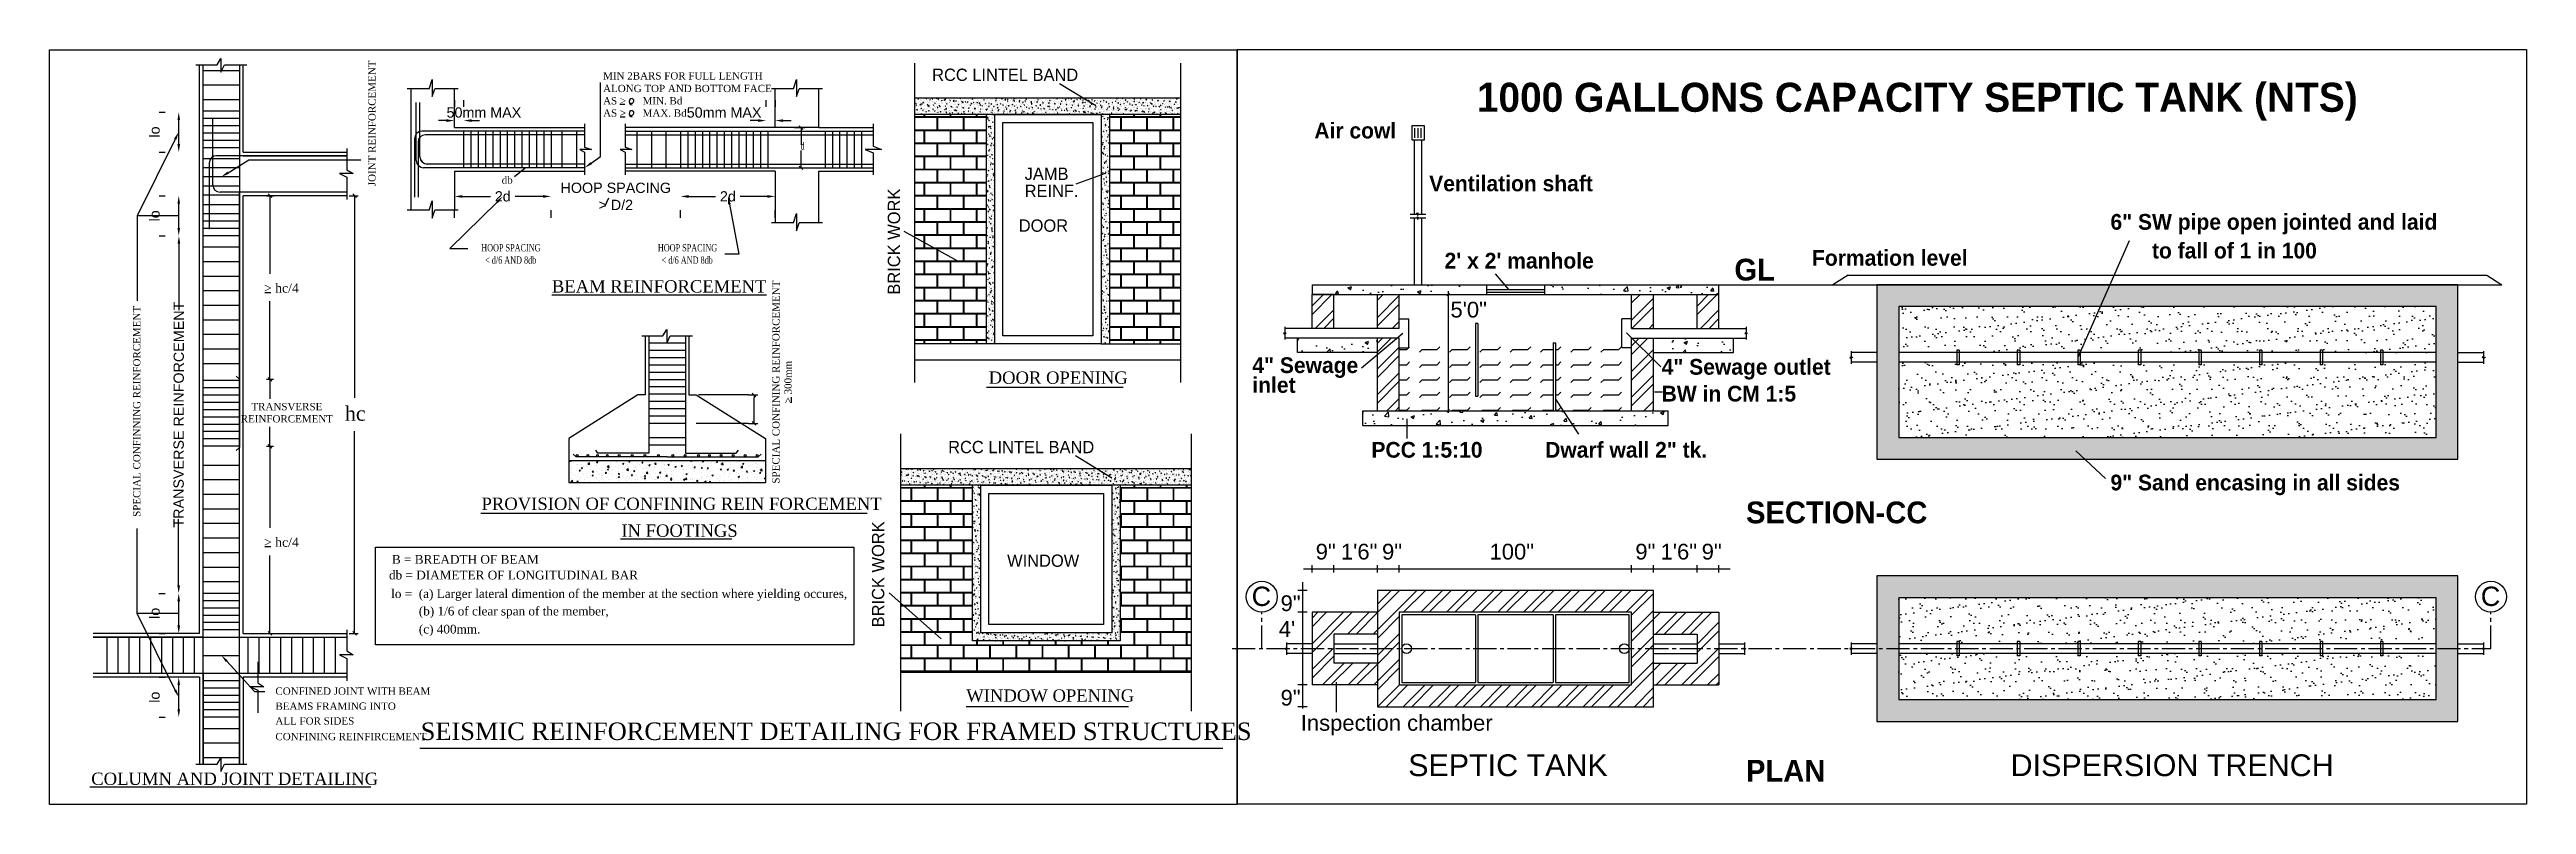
# Model space of a CAD drawing. Header units: metres. Extents: x 3396 to 3562, y 2179 to 2331.
# Drawn here: x 3495.2 to 3561.5, y 2230.9 to 2251.1 of the extents above; entities that cross this region are included whole.
import ezdxf

# ---------------------------------------------------------------- set-up
doc = ezdxf.new("R2010")
doc.units = ezdxf.units.M
doc.linetypes.add('ACAD_ISO04W100', pattern=[30, 24, -3, 0, -3])
doc.styles.add('bold', font='GOTHICB.TTF')
doc.styles.add('regular', font='arial.ttf')
doc.styles.add('Romantic', font='GOTHIC.TTF')
doc.styles.get("Standard").update_dxf_attribs({"font": 'arial.ttf'})
doc.styles.add('TIMES', font='times.ttf')
pattern_1 = [(45, (-12299.895, -7478.998), (-13.27313, 13.27313), []), (45, (-12291.046, -7478.998), (-13.27313, 13.27313), [])]
pattern_2 = [(37.5, (-12299.8945, -7478.998), (-0.2364902, 7.2336967), [0, -5.7063958, 0, -6.3821532, 0, -6.1005876]), (7.5, (-12299.8945, -7478.998), (6.6441094, 10.5949226), [0, -3.0784503, 0, -5.1432646, 0, -1.970959]), (327.5, (-12304.512, -7478.998), (11.6911355, 0.0212453), [0, -1.8771039, 0, -6.757574, 0, -8.8223882]), (317.5, (-12304.512, -7478.998), (11.285624, 3.2949764), [0, -0.938552, 0, -4.4299651, 0, -5.0681805])]
pattern_3 = [(37.5, (-12299.895, -7478.998), (-0.63064, 19.289858), [0, -15.217055, 0, -17.019075, 0, -16.268234]), (7.5, (-12299.895, -7478.998), (17.717625, 28.253127), [0, -8.209201, 0, -13.715372, 0, -5.255891]), (327.5, (-12312.208, -7478.998), (31.176361, 0.056654), [0, -5.00561, 0, -18.020197, 0, -23.526369]), (317.5, (-12312.208, -7478.998), (30.094997, 8.786604), [0, -2.502805, 0, -11.81324, 0, -13.515148])]

# ---------------------------------------------------------------- blocks, each defined once
blk = doc.blocks.new('A$C7F9E10D6')
h = blk.add_hatch()
h.set_pattern_fill('AR-CONC', color=11, scale=5.00561, style=0)
h.set_pattern_definition([(50, (-12299.895, -7342.154), (35.90325, -3.14113), [3.75421, -41.296285]), (355, (-12299.895, -7342.154), (-6.94535, 37.65181), [3.00337, -33.03703]), (100.4514, (-12296.903, -7342.416), (28.957925, 34.51066), [3.19059, -35.09644]), (46.1842, (-12299.895, -7332.143), (53.42193, -8.28524), [5.63131, -61.94443]), (96.6356, (-12295.443, -7332.833), (46.78557, 48.76054), [4.78588, -52.64465]), (351.1842, (-12299.895, -7332.143), (46.78553, 48.76058), [4.50505, -49.55554]), (21, (-12294.89, -7334.646), (29.87884, -20.15353), [3.75421, -41.296285]), (326, (-12294.89, -7334.646), (12.17942, 36.29819), [3.00337, -33.03703]), (71.4514, (-12292.4, -7336.325), (42.05827, 16.14462), [3.19059, -35.09644]), (37.5, (-12299.895, -7342.154), (0.608675, 16.663369), [0, -32.63658, 0, -33.53759, 0, -33.162168]), (7.5, (-12299.895, -7342.154), (13.168236, 19.742713), [0, -19.121431, 0, -31.885738, 0, -12.639166]), (327.5, (-12311.057, -7342.154), (26.721071, -1.129009), [0, -12.514026, 0, -39.04376, 0, -51.808067]), (317.5, (-12316.063, -7342.154), (29.192027, 5.010865), [0, -16.268234, 0, -25.92906, 0, -36.791236])])
h.paths.add_polyline_path([(-279.2, 417.3), (-279.2, 427.3), (-459.4, 427.3), (-459.4, 417.3)])
h.paths.add_polyline_path([(-519.4, 417.3), (-519.4, 427.3), (-699.6, 427.3), (-699.6, 417.3)])
h.paths.add_polyline_path([(-632, 357.2), (-632, 372.2), (-714.6, 372.2), (-714.6, 357.2)])
h.paths.add_polyline_path([(-331.7, 282.1), (-331.7, 297.2), (-647.1, 297.2), (-647.1, 282.1)])
h.paths.add_polyline_path([(-264.1, 357.2), (-264.1, 372.2), (-346.7, 372.2), (-346.7, 357.2)])
h = blk.add_hatch()
h.set_pattern_fill('ANSI32', color=11, scale=50.056103, style=0)
h.set_pattern_definition([(45, (-12299.895, -7342.154), (-13.273129, 13.273129), []), (45, (-12291.046, -7342.154), (-13.273129, 13.273129), [])])
h.paths.add_polyline_path([(-609.5, 417.3), (-632, 417.3), (-632, 382.3), (-609.5, 382.3)])
h.paths.add_polyline_path([(-609.5, 372.2), (-632, 372.2), (-632, 297.2), (-609.5, 297.2)])
h.paths.add_polyline_path([(-677.1, 417.3), (-699.6, 417.3), (-699.6, 382.3), (-677.1, 382.3)])
h.paths.add_polyline_path([(-346.7, 417.3), (-369.3, 417.3), (-369.3, 382.3), (-346.7, 382.3)])
h.paths.add_polyline_path([(-346.7, 372.2), (-369.3, 372.2), (-369.3, 297.2), (-346.7, 297.2)])
h.paths.add_polyline_path([(-279.2, 417.3), (-301.7, 417.3), (-301.7, 382.3), (-279.2, 382.3)])
h = blk.add_hatch()
h.set_pattern_fill('AR-SAND', color=11, scale=3.754208, style=0)
h.set_pattern_definition(pattern_2)
h.paths.add_polyline_path([(484.8, 247.1), (484.8, 427.3), (-115.9, 427.3), (-115.9, 247.1)])
h.paths.add_polyline_path([(462.3, 269.6), (462.3, 404.8), (-93.3, 404.8), (-93.3, 269.6)], flags=16)
h = blk.add_hatch()
h.set_pattern_fill('AR-SAND', color=11, scale=10.011221, style=0)
h.set_pattern_definition(pattern_3)
h.paths.add_polyline_path([(-93.3, 404.8), (-93.3, 357.2), (-33.3, 357.2), (-33.3, 359.7), (-30.8, 359.7), (-30.8, 357.2), (29.3, 357.2), (29.3, 359.7), (31.8, 359.7), (31.8, 357.2), (91.9, 357.2), (91.9, 359.7), (94.4, 359.7), (94.4, 357.2), (154.4, 357.2), (154.4, 359.7), (156.9, 359.7), (156.9, 357.2), (217, 357.2), (217, 359.7), (219.5, 359.7), (219.5, 357.2), (279.6, 357.2), (279.6, 359.7), (282.1, 359.7), (282.1, 357.2), (342.2, 357.2), (342.2, 359.7), (344.7, 359.7), (344.7, 357.2), (404.7, 357.2), (404.7, 359.7), (407.2, 359.7), (407.2, 357.2), (462.3, 357.2), (462.3, 404.8)])
h.paths.add_polyline_path([(94.4, 347.2), (94.4, 344.7), (91.9, 344.7), (91.9, 347.2), (31.8, 347.2), (31.8, 344.7), (29.3, 344.7), (29.3, 347.2), (-30.8, 347.2), (-30.8, 344.7), (-33.3, 344.7), (-33.3, 347.2), (-93.3, 347.2), (-93.3, 269.6), (462.3, 269.6), (462.3, 347.2), (407.2, 347.2), (407.2, 344.7), (404.7, 344.7), (404.7, 347.2), (344.7, 347.2), (344.7, 344.7), (342.2, 344.7), (342.2, 347.2), (282.1, 347.2), (282.1, 344.7), (279.6, 344.7), (279.6, 347.2), (219.5, 347.2), (219.5, 344.7), (217, 344.7), (217, 347.2), (156.9, 347.2), (156.9, 344.7), (154.4, 344.7), (154.4, 347.2)])
h = blk.add_hatch()
h.set_pattern_fill('FLEX', color=11, scale=62.570129, style=0)
h.set_pattern_definition([(0, (-12299.895, -7342.154), (0, 15.642532), [15.642532, -15.642532]), (45, (-12284.252, -7342.154), (9e-16, 15.642532), [3.910633, -14.300615, 3.910633, -22.121881])])
h.paths.add_polyline_path([(-450.6, 367.2), (-448.1, 367.2), (-448.1, 297.2), (-369.3, 297.2), (-369.3, 362.2), (-379.3, 362.2), (-379.3, 372), (-528.2, 372), (-528.2, 312.2), (-530.7, 312.2), (-530.7, 372), (-599.5, 372), (-599.5, 362.2), (-609.5, 362.2), (-609.5, 297.2), (-450.6, 297.2)])
h = blk.add_hatch()
h.set_pattern_fill('ANSI32', color=11, scale=50.056103, style=0)
h.set_pattern_definition(pattern_1)
h.paths.add_polyline_path([(-346.7, 111.5), (-632, 111.5), (-632, -8.6), (-346.7, -8.6)])
h.paths.add_polyline_path([(-369.3, 89), (-369.3, 13.9), (-609.5, 13.9), (-609.5, 89)], flags=16)
h = blk.add_hatch()
h.set_pattern_fill('AR-SAND', color=11, scale=3.754208, style=0)
h.set_pattern_definition(pattern_2)
h.paths.add_polyline_path([(484.8, -23.7), (484.8, 126.5), (-115.9, 126.5), (-115.9, -23.7)])
h.paths.add_polyline_path([(-93.3, -1.1), (-93.3, 104), (462.3, 104), (462.3, -1.1)], flags=16)
h = blk.add_hatch()
h.set_pattern_fill('AR-SAND', color=11, scale=10.011221, style=0)
h.set_pattern_definition(pattern_3)
h.paths.add_polyline_path([(462.3, -1.1), (462.3, 46.4), (407.2, 46.4), (407.2, 43.9), (404.7, 43.9), (404.7, 46.4), (344.7, 46.4), (344.7, 43.9), (342.2, 43.9), (342.2, 46.4), (282.1, 46.4), (282.1, 43.9), (279.6, 43.9), (279.6, 46.4), (219.5, 46.4), (219.5, 43.9), (217, 43.9), (217, 46.4), (156.9, 46.4), (156.9, 43.9), (154.4, 43.9), (154.4, 46.4), (94.4, 46.4), (94.4, 43.9), (91.9, 43.9), (91.9, 46.4), (31.8, 46.4), (31.8, 43.9), (29.3, 43.9), (29.3, 46.4), (-30.8, 46.4), (-30.8, 43.9), (-33.3, 43.9), (-33.3, 46.4), (-93.3, 46.4), (-93.3, -1.1)])
h.paths.add_polyline_path([(217, 56.4), (217, 58.9), (219.5, 58.9), (219.5, 56.4), (279.6, 56.4), (279.6, 58.9), (282.1, 58.9), (282.1, 56.4), (342.2, 56.4), (342.2, 58.9), (344.7, 58.9), (344.7, 56.4), (404.7, 56.4), (404.7, 58.9), (407.2, 58.9), (407.2, 56.4), (462.3, 56.4), (462.3, 104), (-93.3, 104), (-93.3, 56.4), (-33.3, 56.4), (-33.3, 58.9), (-30.8, 58.9), (-30.8, 56.4), (29.3, 56.4), (29.3, 58.9), (31.8, 58.9), (31.8, 56.4), (91.9, 56.4), (91.9, 58.9), (94.4, 58.9), (94.4, 56.4), (154.4, 56.4), (154.4, 58.9), (156.9, 58.9), (156.9, 56.4)])
h = blk.add_hatch()
h.set_pattern_fill('ANSI32', color=11, scale=50.056103, style=0)
h.set_pattern_definition(pattern_1)
h.paths.add_polyline_path([(-279.2, 89), (-346.7, 89), (-346.7, 66.4), (-301.7, 66.4), (-301.7, 36.4), (-346.7, 36.4), (-346.7, 13.9), (-279.2, 13.9)])
h.paths.add_polyline_path([(-677.1, 66.4), (-632, 66.4), (-632, 89), (-699.6, 89), (-699.6, 13.9), (-632, 13.9), (-632, 36.4), (-677.1, 36.4)])
for p, q in [((-596.3, 576.8), (-596.3, 591.8)), ((-596.3, 591.8), (-583.8, 591.8)), ((-593.4, 579.1), (-593.4, 589.1)), ((-590.1, 579.1), (-590.1, 589.1)), ((-587, 579.1), (-587, 589.1)), ((-583.8, 591.8), (-583.8, 576.8)), ((-583.8, 576.8), (-596.3, 576.8)), ((-593.8, 500.1), (-593.8, 576.8)), ((-586.3, 500.1), (-586.3, 576.8)), ((-598.4, 500.1), (-591.8, 500.1)), ((-598.4, 496.4), (-591.8, 496.4)), ((-593.8, 427.3), (-593.8, 496.4)), ((-589.5, 500.1), (-582, 500.1)), ((-589.5, 496.4), (-582, 496.4)), ((-586.3, 427.3), (-586.3, 496.4)), ((145.1, 472.6), (91.9, 352.2)), ((-510.5, 438.7), (-496.6, 422.3)), ((-145.6, 437.3), (-161.2, 427.3)), ((-145.6, 437.3), (514.6, 437.3)), ((514.6, 437.3), (530.2, 427.3)), ((-699.6, 427.3), (-279.2, 427.3)), ((-699.6, 427.3), (-699.6, 417.3)), ((-677.1, 417.3), (-699.6, 417.3)), ((-699.6, 417.3), (-279.2, 417.3)), ((-699.6, 382.3), (-699.6, 417.3)), ((-677.1, 382.3), (-677.1, 417.3)), ((-632, 382.3), (-632, 417.3)), ((-632, 417.3), (-609.5, 417.3)), ((-609.5, 382.3), (-609.5, 417.3)), ((-557.8, 418.8), (-560.4, 415.8)), ((-559.1, 420.8), (-559.1, 294.9)), ((-369.3, 382.3), (-369.3, 417.3)), ((-369.3, 417.3), (-346.7, 417.3)), ((-346.7, 382.3), (-346.7, 417.3)), ((-301.7, 417.3), (-279.2, 417.3)), ((-301.7, 382.1), (-301.7, 417.3)), ((-279.2, 427.3), (530.2, 427.3)), ((-279.2, 417.3), (-279.2, 427.3)), ((-279.2, 382.3), (-279.2, 417.3)), ((484.8, 427.3), (-115.9, 427.3)), ((-115.9, 427.3), (-115.9, 247.1)), ((484.8, 247.1), (484.8, 427.3)), ((-609.5, 382.3), (-609.5, 392.3)), ((-609.5, 392.3), (-599.5, 392.3)), ((-599.5, 362.2), (-599.5, 392.3)), ((-530.7, 387.3), (-530.7, 312.2)), ((-528.2, 387.3), (-530.7, 387.3)), ((-528.2, 387.3), (-528.2, 312.2)), ((-379.3, 362.2), (-379.3, 392.3)), ((-369.3, 392.3), (-379.3, 392.3)), ((-369.3, 382.3), (-369.3, 392.3)), ((462.3, 404.8), (-93.3, 404.8)), ((-93.3, 404.8), (-93.3, 269.6)), ((462.3, 269.6), (462.3, 404.8)), ((-727.8, 383.8), (-727.8, 378.3)), ((-609.5, 382.3), (-727.8, 382.3)), ((-727.8, 376.3), (-727.8, 370.8)), ((-609.5, 372.2), (-727.8, 372.2)), ((-632, 372.2), (-714.6, 372.2)), ((-714.6, 357.2), (-714.6, 372.2)), ((-605.8, 377), (-648.5, 341)), ((-632, 297.2), (-632, 372.2)), ((-609.5, 297.2), (-609.5, 372.2)), ((-609.5, 362.2), (-599.5, 362.2)), ((-450.6, 367.2), (-450.6, 297.2)), ((-450.6, 367.2), (-448.1, 367.2)), ((-448.1, 367.2), (-448.1, 297.2)), ((-369.3, 362.2), (-379.3, 362.2)), ((-374.8, 377.6), (-339.1, 342.4)), ((-369.3, 382.3), (-251, 382.3)), ((-369.3, 297.2), (-369.3, 372.2)), ((-369.3, 372.2), (-251, 372.2)), ((-346.7, 297.2), (-346.7, 372.2)), ((-346.7, 372.2), (-264.1, 372.2)), ((-264.1, 357.2), (-264.1, 372.2)), ((-251, 383.8), (-251, 378.3)), ((-251, 376.3), (-251, 370.8)), ((-142.3, 358.7), (-142.3, 353.3)), ((-33.3, 359.7), (-33.3, 344.7)), ((-30.8, 359.7), (-33.3, 359.7)), ((-30.8, 359.7), (-30.8, 344.7)), ((29.3, 359.7), (29.3, 344.7)), ((31.8, 359.7), (29.3, 359.7)), ((31.8, 359.7), (31.8, 344.7)), ((91.9, 359.7), (91.9, 344.7)), ((94.4, 359.7), (91.9, 359.7)), ((94.4, 359.7), (94.4, 344.7)), ((154.4, 359.7), (154.4, 344.7)), ((156.9, 359.7), (154.4, 359.7)), ((156.9, 359.7), (156.9, 344.7)), ((217, 359.7), (217, 344.7)), ((219.5, 359.7), (217, 359.7)), ((219.5, 359.7), (219.5, 344.7)), ((279.6, 359.7), (279.6, 344.7)), ((282.1, 359.7), (279.6, 359.7)), ((282.1, 359.7), (282.1, 344.7)), ((342.2, 359.7), (342.2, 344.7)), ((344.7, 359.7), (342.2, 359.7)), ((344.7, 359.7), (344.7, 344.7)), ((404.7, 359.7), (404.7, 344.7)), ((407.2, 359.7), (404.7, 359.7)), ((407.2, 359.7), (407.2, 344.7)), ((511.2, 358.7), (511.2, 353.3)), ((-632, 357.2), (-714.6, 357.2)), ((-346.7, 357.2), (-264.1, 357.2)), ((-115.9, 357.2), (-142.3, 357.2)), ((-142.3, 351.3), (-142.3, 345.8)), ((-115.9, 347.2), (-142.3, 347.2)), ((462.3, 357.2), (-93.3, 357.2)), ((462.3, 347.2), (-93.3, 347.2)), ((-30.8, 344.7), (-33.3, 344.7)), ((31.8, 344.7), (29.3, 344.7)), ((94.4, 344.7), (91.9, 344.7)), ((156.9, 344.7), (154.4, 344.7)), ((219.5, 344.7), (217, 344.7)), ((282.1, 344.7), (279.6, 344.7)), ((344.7, 344.7), (342.2, 344.7)), ((407.2, 344.7), (404.7, 344.7)), ((484.8, 357.2), (511.2, 357.2)), ((484.8, 347.2), (511.2, 347.2)), ((511.2, 351.3), (511.2, 345.8)), ((-530.7, 312.2), (-528.2, 312.2)), ((-448.1, 309.3), (-424.4, 272.9)), ((-345.8, 316.8), (-337.6, 316.8)), ((-647.1, 282.1), (-647.1, 297.2)), ((-647.1, 297.2), (-331.7, 297.2)), ((-647.1, 282.1), (-331.7, 282.1)), ((-601.7, 288.9), (-601.7, 268.6)), ((-557.8, 298.7), (-560.4, 295.7)), ((-331.7, 282.1), (-331.7, 297.2)), ((-93.3, 269.6), (462.3, 269.6)), ((-115.9, 247.1), (484.8, 247.1)), ((89.8, 255.7), (120.3, 227.3)), ((-708.4, 133.9), (-267.4, 133.9)), ((-699.6, 130.1), (-699.6, 137.7)), ((-677.1, 130.1), (-677.1, 137.7)), ((-632, 130.1), (-632, 137.7)), ((-609.5, 130.1), (-609.5, 137.7)), ((-369.3, 130.1), (-369.3, 137.7)), ((-346.7, 130.1), (-346.7, 137.7)), ((-301.7, 130.1), (-301.7, 137.7)), ((-279.2, 130.1), (-279.2, 137.7)), ((-704.8, 111.5), (-714.4, 111.5)), ((-709.6, 120.1), (-709.6, -10.4)), ((-632, 111.5), (-632, -8.6)), ((-346.7, 111.5), (-632, 111.5)), ((-346.7, -8.6), (-346.7, 111.5)), ((484.8, 126.5), (-115.9, 126.5)), ((-115.9, 126.5), (-115.9, -23.7)), ((462.3, 104), (-93.3, 104)), ((-93.3, 104), (-93.3, -1.1)), ((462.3, -1.1), (462.3, 104)), ((484.8, -23.7), (484.8, 126.5)), ((-704.8, 89), (-714.4, 89)), ((-632, 89), (-699.6, 89)), ((-699.6, 89), (-699.6, 13.9)), ((-609.5, 89), (-609.5, 13.9)), ((-369.3, 89), (-609.5, 89)), ((-607, 86.5), (-607, 16.4)), ((-530.7, 86.5), (-607, 86.5)), ((-530.7, 86.5), (-530.7, 16.4)), ((-528.2, 86.5), (-528.2, 16.4)), ((-450.6, 86.5), (-528.2, 86.5)), ((-450.6, 86.5), (-450.6, 16.4)), ((-371.8, 86.5), (-448.1, 86.5)), ((-448.1, 86.5), (-448.1, 16.4)), ((-371.8, 16.4), (-371.8, 86.5)), ((-369.3, 13.9), (-369.3, 89)), ((-346.7, 89), (-279.2, 89)), ((-279.2, 89), (-279.2, 13.9)), ((-726, 57.9), (-726, 52.5)), ((-699.6, 56.4), (-726, 56.4)), ((-632, 66.4), (-677.1, 66.4)), ((-677.1, 66.4), (-677.1, 36.4)), ((-677.1, 56.4), (-632, 56.4)), ((-346.7, 66.4), (-301.7, 66.4)), ((-346.7, 56.4), (-301.7, 56.4)), ((-301.7, 66.4), (-301.7, 36.4)), ((-279.2, 56.4), (-252.7, 56.4)), ((-252.7, 57.9), (-252.7, 52.5)), ((-142.3, 57.9), (-142.3, 52.5)), ((-115.9, 56.4), (-142.3, 56.4)), ((462.3, 56.4), (-93.3, 56.4)), ((-33.3, 58.9), (-33.3, 43.9)), ((-30.8, 58.9), (-33.3, 58.9)), ((-30.8, 58.9), (-30.8, 43.9)), ((31.8, 58.9), (29.3, 58.9)), ((29.3, 58.9), (29.3, 43.9)), ((31.8, 58.9), (31.8, 43.9)), ((94.4, 58.9), (91.9, 58.9)), ((91.9, 58.9), (91.9, 43.9)), ((94.4, 58.9), (94.4, 43.9)), ((156.9, 58.9), (154.4, 58.9)), ((154.4, 58.9), (154.4, 43.9)), ((156.9, 58.9), (156.9, 43.9)), ((219.5, 58.9), (217, 58.9)), ((217, 58.9), (217, 43.9)), ((219.5, 58.9), (219.5, 43.9)), ((282.1, 58.9), (279.6, 58.9)), ((279.6, 58.9), (279.6, 43.9)), ((282.1, 58.9), (282.1, 43.9)), ((344.7, 58.9), (342.2, 58.9)), ((342.2, 58.9), (342.2, 43.9)), ((344.7, 58.9), (344.7, 43.9)), ((407.2, 58.9), (404.7, 58.9)), ((404.7, 58.9), (404.7, 43.9)), ((407.2, 58.9), (407.2, 43.9)), ((484.8, 56.4), (511.2, 56.4)), ((511.2, 57.9), (511.2, 52.5)), ((-726, 50.5), (-726, 45)), ((-699.6, 46.4), (-726, 46.4)), ((-677.1, 46.4), (-632, 46.4)), ((-632, 36.4), (-677.1, 36.4)), ((-346.7, 46.4), (-301.7, 46.4)), ((-346.7, 36.4), (-301.7, 36.4)), ((-279.2, 46.4), (-252.7, 46.4)), ((-252.7, 50.5), (-252.7, 45)), ((-142.3, 50.5), (-142.3, 45)), ((-115.9, 46.4), (-142.3, 46.4)), ((462.3, 46.4), (-93.3, 46.4)), ((-30.8, 43.9), (-33.3, 43.9)), ((31.8, 43.9), (29.3, 43.9)), ((94.4, 43.9), (91.9, 43.9)), ((156.9, 43.9), (154.4, 43.9)), ((219.5, 43.9), (217, 43.9)), ((282.1, 43.9), (279.6, 43.9)), ((344.7, 43.9), (342.2, 43.9)), ((407.2, 43.9), (404.7, 43.9)), ((484.8, 46.4), (511.2, 46.4)), ((511.2, 50.5), (511.2, 45)), ((-704.8, 13.9), (-714.4, 13.9)), ((-632, 13.9), (-699.6, 13.9)), ((-674.8, 16.8), (-674.8, -14.1)), ((-609.5, 13.9), (-369.3, 13.9)), ((-607, 16.4), (-530.7, 16.4)), ((-528.2, 16.4), (-450.6, 16.4)), ((-448.1, 16.4), (-371.8, 16.4)), ((-346.7, 13.9), (-279.2, 13.9)), ((-704.8, -8.6), (-714.4, -8.6)), ((-632, -8.6), (-346.7, -8.6)), ((-115.9, -23.7), (484.8, -23.7)), ((-93.3, -1.1), (462.3, -1.1))]:
    blk.add_line(p, q)
at = {"color": 3}
for p, q in [((-519.4, 427.3), (-519.4, 417.3)), ((-519.4, 422.3), (-459.4, 422.3)), ((-519.4, 419.8), (-459.4, 419.8)), ((-459.4, 427.3), (-459.4, 417.3))]:
    blk.add_line(p, q, dxfattribs=at)
at = {"linetype": 'ACAD_ISO04W100'}
for p, q in [((-751.6, 51.4), (-751.6, 89)), ((518.9, 51.4), (518.9, 89)), ((-782.3, 51.4), (518.9, 51.4))]:
    blk.add_line(p, q, dxfattribs=at)
blk.add_lwpolyline([(-777, 670.3), (555.7, 670.3), (555.7, -109.4), (-777, -109.4)], close=True)
for centre, radius in [((-751.6, 105.1), 16), ((518.9, 105.1), 16), ((-602, 51.4), 5.01), ((-376.8, 51.4), 5.01)]:
    blk.add_circle(centre, radius)
for points in [[(-591.8, 500.1), (-590.4, 501.6), (-590.8, 499), (-589.5, 500.1)], [(-591.8, 496.4), (-590.5, 497.6), (-590.8, 494.8), (-589.5, 496.4)], [(-727.8, 378.3), (-726.4, 377), (-727.8, 377.3), (-729.3, 377.3), (-727.8, 376.3)], [(-251, 378.3), (-252.4, 377), (-251, 377.3), (-249.5, 377.3), (-251, 376.3)], [(-142.3, 353.3), (-140.9, 352), (-142.3, 352.3), (-143.8, 352.3), (-142.3, 351.3)], [(511.2, 353.3), (509.8, 352), (511.2, 352.3), (512.8, 352.3), (511.2, 351.3)], [(-726, 52.5), (-724.6, 51.2), (-726, 51.5), (-727.6, 51.5), (-726, 50.5)], [(-252.7, 52.5), (-254.1, 51.2), (-252.7, 51.5), (-251.2, 51.5), (-252.7, 50.5)], [(-142.3, 52.5), (-140.9, 51.2), (-142.3, 51.5), (-143.8, 51.5), (-142.3, 50.5)], [(511.2, 52.5), (509.8, 51.2), (511.2, 51.5), (512.8, 51.5), (511.2, 50.5)]]:
    blk.add_spline(points, degree=3)
for s, height, style, p in [('1000 GALLONS CAPACITY SEPTIC TANK (NTS)', 30.034, 'bold', (-529.3, 606)), ('Air cowl', 16.27, 'bold', (-697.3, 578.5)), ('Ventilation shaft', 16.268, 'bold', (-578.6, 523.9)), ('6" SW pipe open jointed and laid', 16.268, 'bold', (125.6, 484.2)), ("2' x 2' manhole", 16.268, 'bold', (-562.7, 444.1)), ('Formation level', 16.268, 'bold', (-182.9, 447)), ('to fall of 1 in 100', 16.268, 'bold', (168.5, 454.5)), ('GL', 22.53, 'bold', (-263.1, 431.7)), ('5\'0"', 16.27, 'regular', (-556.6, 393.5)), ('4" Sewage ', 16.27, 'bold', (-761.4, 336.1)), ('4" Sewage outlet ', 16.268, 'bold', (-338.3, 334.4)), ('inlet', 16.27, 'bold', (-761.4, 315.7)), ('BW in CM 1:5', 16.268, 'bold', (-338.3, 306.7)), ('PCC 1:5:10', 16.27, 'bold', (-638.3, 248.7)), ('Dwarf wall 2" tk.', 16.268, 'bold', (-458.7, 248.7)), ('9" Sand encasing in all sides', 16.268, 'bold', (125.6, 214.9)), ('SECTION-CC', 22.53, 'bold', (-251.1, 180.9)), ('9"', 16.27, 'regular', (-695.9, 143.5)), ('1\'6"', 16.27, 'regular', (-669.8, 143.5)), ('9"', 16.27, 'regular', (-627.3, 143.5)), ('100"', 16.27, 'regular', (-516.2, 143.5)), ('9"', 16.27, 'regular', (-365.5, 143.5)), ('1\'6"', 16.27, 'regular', (-339.4, 143.5)), ('9"', 16.27, 'regular', (-296.9, 143.5)), ('C', 20, 'regular', (-762.1, 95.5)), ('9"', 16.27, 'regular', (-732.2, 90.2)), ('C', 20, 'regular', (508.4, 95.5)), ("4'", 16.27, 'regular', (-734.1, 63.6)), ('9"', 16.27, 'regular', (-732.2, -7.4)), ('Inspection chamber', 16.268, 'regular', (-711.3, -33.4)), ('SEPTIC TANK', 22.525, 'regular', (-600.3, -80.3)), ('PLAN', 22.53, 'bold', (-251.1, -86)), ('DISPERSION TRENCH', 22.525, 'regular', (22.4, -80.3))]:
    blk.add_text(s, height=height, dxfattribs=dict(style=style)).set_placement(p)
blk = doc.blocks.new('A$C04B35B9B')
at = {"color": 2, "lineweight": -3, "xscale": 0.4478975999954855, "yscale": 0.4478975999954855, "zscale": 0.4478975999954855}
blk.add_blockref('A$C7F9E10D6', (-188, -178.2), dxfattribs=at)
blk = doc.blocks.new('_Oblique')
at = {"color": 0, "linetype": 'ByBlock', "lineweight": -2}
blk.add_line((-0.5, -0.5), (0.5, 0.5), dxfattribs=at)
blk = doc.blocks.new('A$C70167D43')
at = {"color": 0}
for p, q in [((-1055.2, 647.4), (-1031.1, 647.4)), ((-1051.1, 2), (-1051.1, 647.4)), ((-1046.9, -2.1), (-1046.9, 647.4)), ((-1046.9, -146.6), (-1046.9, 647.4)), ((-1031.1, 647.4), (-1026.7, 654.6)), ((-1026.7, 654.6), (-1026.7, 639.2)), ((-1026.7, 639.2), (-1022.8, 647.4)), ((-1022.8, 647.4), (-997.3, 647.4)), ((-1005.6, 647.4), (-1005.6, 250.4)), ((-1001.4, 548.4), (-1001.4, 647.4)), ((-238.5, 286.7), (-238.5, 649.5)), ((63.7, 286.7), (63.7, 649.5)), ((-1005.6, 640.8), (-1046.9, 640.8)), ((-1005.6, 624.3), (-1046.9, 624.3)), ((-790, 620.4), (-815.2, 620.4)), ((-811, 620.4), (-811, 482.5)), ((-790, 620.4), (-786.8, 631)), ((-786.8, 631), (-786.8, 611.4)), ((-786.8, 611.4), (-783.7, 620.4)), ((-757.3, 620.4), (-783.7, 620.4)), ((-761.4, 576.2), (-761.4, 620.4)), ((-376.2, 620.4), (-401.3, 620.4)), ((-397.2, 576.2), (-397.2, 620.4)), ((-376.2, 620.4), (-373, 631)), ((-373, 631), (-373, 611.4)), ((-373, 611.4), (-369.9, 620.4)), ((-343.4, 620.4), (-369.9, 620.4)), ((-347.6, 576.2), (-347.6, 620.4)), ((-74.2, 626.4), (-32.8, 601.2)), ((-1005.6, 607.7), (-1046.9, 607.7)), ((-1005.6, 594.7), (-1046.9, 594.7)), ((-804.8, 538.8), (-804.8, 604.7)), ((-800.7, 543), (-800.7, 604.7)), ((-573.6, 602.8), (-567.9, 602.8)), ((63.7, 609.8), (-238.5, 609.8)), ((63.7, 591.2), (-238.5, 591.2)), ((-157.1, 330.7), (-157.1, 591.2)), ((-147.8, 591.2), (-26.9, 591.2)), ((-147.8, 330.7), (-147.8, 591.2)), ((-26.9, 591.2), (-26.9, 330.7)), ((-17.6, 591.2), (-17.6, 330.7)), ((-1005.6, 586.4), (-1046.9, 586.4)), ((-1005.6, 578.1), (-1046.9, 578.1)), ((-1005.6, 569.9), (-1046.9, 569.9)), ((-1035.9, 511.2), (-1035.9, 586.2)), ((-806.9, 563.8), (-806.9, 497.3)), ((-613.6, 572.1), (-798.6, 572.1)), ((-613.6, 568), (-794.5, 568)), ((-761.4, 576.2), (-613.6, 576.2)), ((-751, 572.1), (-751, 530.8)), ((-742.7, 572.1), (-742.7, 530.8)), ((-734.4, 572.1), (-734.4, 530.8)), ((-726.2, 572.1), (-726.2, 530.8)), ((-717.9, 572.1), (-717.9, 530.8)), ((-709.6, 572.1), (-709.6, 530.8)), ((-701.4, 572.1), (-701.4, 530.8)), ((-693.1, 572.1), (-693.1, 530.8)), ((-684.8, 572.1), (-684.8, 530.8)), ((-676.5, 572.1), (-676.5, 530.8)), ((-668.3, 572.1), (-668.3, 530.8)), ((-660, 572.1), (-660, 530.8)), ((-651.7, 572.1), (-651.7, 530.8)), ((-639.3, 572.1), (-639.3, 530.8)), ((-622.8, 572.1), (-622.8, 530.8)), ((-613.6, 580.4), (-613.6, 554.1)), ((-573.4, 588.4), (-567.7, 588.4)), ((-567.7, 580.4), (-567.7, 554.1)), ((-397.2, 576.2), (-567.7, 576.2)), ((-567.7, 572.1), (-285.9, 572.1)), ((-567.7, 572.1), (-357.8, 572.1)), ((-567.7, 568), (-285.9, 568)), ((-567.7, 568), (-361.9, 568)), ((-554.3, 572.1), (-554.3, 530.8)), ((-537.8, 572.1), (-537.8, 530.8)), ((-521.2, 572.1), (-521.2, 530.8)), ((-504.7, 572.1), (-504.7, 530.8)), ((-496.4, 572.1), (-496.4, 530.8)), ((-488.1, 572.1), (-488.1, 530.8)), ((-479.9, 572.1), (-479.9, 530.8)), ((-471.6, 572.1), (-471.6, 530.8)), ((-463.3, 572.1), (-463.3, 530.8)), ((-455.1, 572.1), (-455.1, 530.8)), ((-446.8, 572.1), (-446.8, 530.8)), ((-438.5, 572.1), (-438.5, 530.8)), ((-430.2, 572.1), (-430.2, 530.8)), ((-422, 572.1), (-422, 530.8)), ((-413.7, 572.1), (-413.7, 530.8)), ((-405.4, 572.1), (-405.4, 530.8)), ((-347.6, 576.2), (-397.2, 576.2)), ((-347.6, 576.2), (-285.9, 576.2)), ((-340.5, 572.1), (-340.5, 530.8)), ((-332.2, 572.1), (-332.2, 530.8)), ((-324, 572.1), (-324, 530.8)), ((-315.7, 572.1), (-315.7, 530.8)), ((-307.4, 572.1), (-307.4, 530.8)), ((-299.2, 572.1), (-299.2, 530.8)), ((-285.9, 580.4), (-285.9, 555.3)), ((-138.5, 581.9), (-36.2, 581.9)), ((-138.5, 340), (-138.5, 581.9)), ((-36.2, 581.9), (-36.2, 340)), ((-1005.6, 561.6), (-1046.9, 561.6)), ((-1005.6, 553.3), (-1046.9, 553.3)), ((-1005.6, 540.9), (-1046.9, 540.9)), ((-1040, 536), (-1040, 461)), ((-883.8, 544.3), (-1031.7, 544.3)), ((-1001.4, 548.4), (-883.8, 548.4)), ((-1001.4, 544.3), (-883.8, 544.3)), ((-883.8, 552.5), (-883.8, 528.4)), ((-802.8, 559.7), (-802.8, 497.3)), ((-613.6, 534.7), (-792.4, 534.7)), ((-619.2, 551.5), (-613.6, 548.4)), ((-605.9, 551.5), (-619.2, 551.5)), ((-613.6, 554.1), (-605.9, 551.5)), ((-613.6, 548.4), (-613.6, 522.5)), ((-573.3, 551.5), (-567.7, 548.4)), ((-560, 551.5), (-573.3, 551.5)), ((-567.7, 554.1), (-560, 551.5)), ((-567.7, 548.4), (-567.7, 522.5)), ((-567.7, 534.7), (-285.9, 534.7)), ((-567.7, 534.7), (-364, 534.7)), ((-294.8, 551.3), (-285.9, 547.7)), ((-276.3, 551.3), (-294.8, 551.3)), ((-285.9, 555.3), (-276.3, 551.3)), ((-285.9, 547.7), (-285.9, 522.5)), ((-1005.6, 530.6), (-1046.9, 530.6)), ((-1005.6, 520.2), (-1046.9, 520.2)), ((-1005.3, 509.9), (-1046.7, 509.9)), ((-876.6, 524.1), (-892, 524.1)), ((-892, 524.1), (-883.8, 520.1)), ((-883.8, 528.4), (-876.6, 524.1)), ((-883.8, 520.1), (-883.8, 494.6)), ((-613.6, 530.6), (-796.6, 530.6)), ((-761.4, 526.6), (-761.4, 482.5)), ((-761.4, 526.6), (-613.6, 526.6)), ((-693.3, 520.6), (-681.3, 530.6)), ((-567.7, 530.6), (-285.9, 530.6)), ((-567.7, 530.6), (-359.8, 530.6)), ((-397.2, 526.6), (-567.7, 526.6)), ((-397.2, 526.6), (-397.2, 468.1)), ((-347.6, 526.6), (-285.9, 526.6)), ((-347.6, 468.1), (-347.6, 526.6)), ((-55.3, 512.4), (-21.8, 524.5)), ((-1005.6, 499.6), (-1046.9, 499.6)), ((-1005.6, 488.6), (-1046.9, 488.6)), ((-1005.6, 478.3), (-1046.9, 478.3)), ((-883.8, 502.9), (-1027.6, 502.9)), ((-1005.6, -2.1), (-1005.6, 502.9)), ((-883.8, 502.9), (-1005.6, 502.9)), ((-1001.4, 2), (-1001.4, 498.8)), ((-883.8, 498.8), (-1001.4, 498.8)), ((-790, 482.5), (-815.2, 482.5)), ((-790, 482.5), (-786.8, 493.2)), ((-786.8, 493.2), (-786.8, 473.5)), ((-786.8, 473.5), (-783.7, 482.5)), ((-757.3, 482.5), (-783.7, 482.5)), ((-586.4, 496.1), (-591.2, 486.1)), ((-376.2, 468.1), (-373, 478.8)), ((-373, 478.8), (-373, 459.1)), ((-1005.6, 470), (-1046.9, 470)), ((-1005.6, 461.7), (-1046.9, 461.7)), ((-1005.6, 453.5), (-1046.9, 453.5)), ((-376.2, 468.1), (-401.3, 468.1)), ((-373, 459.1), (-369.9, 468.1)), ((-343.4, 468.1), (-369.9, 468.1)), ((-251.2, 458.5), (-190.2, 425)), ((-1005.6, 440.4), (-1046.9, 440.4)), ((-1005.6, 423.9), (-1046.9, 423.9)), ((-1005.6, 407.3), (-1046.9, 407.3)), ((-1005.6, 390.8), (-1046.9, 390.8)), ((-1005.6, 374.2), (-1046.9, 374.2)), ((-976.9, 389.2), (-970.1, 389.2)), ((-1005.6, 357.7), (-1046.9, 357.7)), ((-1005.6, 341.2), (-1046.9, 341.2)), ((-548.8, 339.8), (-524.7, 339.8)), ((-544.7, 339.8), (-544.7, 272.8)), ((-540.6, 339.8), (-540.6, 206.6)), ((-524.7, 339.8), (-520.4, 346.9)), ((-520.4, 346.9), (-520.4, 331.5)), ((-520.4, 331.5), (-516.4, 339.8)), ((-516.4, 339.8), (-490.9, 339.8)), ((-499.2, 339.8), (-499.2, 206.6)), ((-495.1, 339.8), (-495.1, 272.8)), ((-36.2, 340), (-138.5, 340)), ((-1005.6, 324.6), (-1046.9, 324.6)), ((-499.2, 331.4), (-540.6, 331.4)), ((-499.2, 323.1), (-540.6, 323.1)), ((-499.2, 314.8), (-540.6, 314.8)), ((-147.8, 330.7), (-238.5, 330.7)), ((63.7, 312.1), (-238.5, 312.1)), ((-26.9, 330.7), (-147.8, 330.7)), ((-26.9, 330.7), (63.7, 330.7)), ((-1005.6, 308.1), (-1046.9, 308.1)), ((-1005.6, 289), (-1046.9, 289)), ((-1005.6, 290.6), (-1009.5, 293.9)), ((-1005.6, 250.4), (-1005.6, 290.6)), ((-499.2, 306.6), (-540.6, 306.6)), ((-499.2, 298.3), (-540.6, 298.3)), ((-499.2, 290), (-540.6, 290)), ((-499.2, 281.8), (-540.6, 281.8)), ((-157.2, 281.6), (-1.8, 281.6)), ((-1005.6, 280.7), (-1046.9, 280.7)), ((-1005.6, 272.4), (-1046.9, 272.4)), ((-1005.6, 264.2), (-1046.9, 264.2)), ((-1005.6, 255.9), (-1046.9, 255.9)), ((-553, 272.8), (-631.6, 223.1)), ((-544.7, 272.8), (-553, 272.8)), ((-499.2, 273.5), (-540.6, 273.5)), ((-499.2, 265.2), (-540.6, 265.2)), ((-499.2, 257), (-540.6, 257)), ((-495.1, 272.8), (-486.8, 272.8)), ((-486.8, 272.8), (-408.2, 223.1)), ((-378.6, 263.8), (-378.6, 270.3)), ((-1005.6, 247.6), (-1046.9, 247.6)), ((-1005.6, 239.3), (-1046.9, 239.3)), ((-1005.6, 231.1), (-1046.9, 231.1)), ((-1005.6, -146.6), (-1005.6, 250.4)), ((-1005.6, 250.4), (-1005.6, 213.2)), ((-499.2, 248.7), (-540.6, 248.7)), ((-499.2, 240.4), (-540.6, 240.4)), ((-254.3, -86.4), (-254.3, 228.6)), ((75.8, -86.4), (75.8, 228.6)), ((-1005.6, 222.8), (-1046.9, 222.8)), ((-1005.6, 214.5), (-1046.9, 214.5)), ((-1005.6, 213.2), (-1009.5, 209.6)), ((-631.6, 223.1), (-631.6, 173.5)), ((-631.6, 198.3), (-408.2, 198.3)), ((-623.3, 202.5), (-626.8, 205.6)), ((-519.9, 202.5), (-623.3, 202.5)), ((-598.5, 206.6), (-600.9, 210.1)), ((-540.6, 206.6), (-598.5, 206.6)), ((-499.2, 223.9), (-540.6, 223.9)), ((-499.2, 215.6), (-540.6, 215.6)), ((-519.9, 202.5), (-416.5, 202.5)), ((-499.2, 206.6), (-441.3, 206.6)), ((-441.3, 206.6), (-438.9, 210.1)), ((-416.5, 202.5), (-413, 205.6)), ((-408.2, 223.1), (-408.2, 173.5)), ((-56.1, 203.8), (-14.7, 178.7)), ((-1005.6, 192.7), (-1046.9, 192.7)), ((-1005.6, 176.2), (-1046.9, 176.2)), ((-631.6, 173.5), (-408.2, 173.5)), ((75.8, 188.9), (-254.3, 188.9)), ((75.8, 170.3), (-254.3, 170.3)), ((-173, -6.5), (-173, 170.3)), ((-163.7, 2.8), (-163.7, 170.3)), ((-163.7, 170.3), (-14.8, 170.3)), ((-14.8, 170.3), (-14.8, 2.8)), ((-5.5, 170.3), (-5.5, -6.5)), ((-1005.6, 159.6), (-1046.9, 159.6)), ((-1005.6, 143.1), (-1046.9, 143.1)), ((-154.4, 12.1), (-154.4, 161)), ((-154.4, 161), (-24.2, 161)), ((-24.2, 161), (-24.2, 12.1)), ((-1005.6, 126.6), (-1046.9, 126.6)), ((-731.6, 138.7), (-292.7, 138.7)), ((-1005.6, 110), (-1046.9, 110)), ((-1005.6, 93.5), (-1046.9, 93.5)), ((-976.9, 100.7), (-970.1, 100.7)), ((-851.3, 100.1), (-307.7, 100.1)), ((-851.3, -10.9), (-851.3, 100.1)), ((-572.8, 109.2), (-446.5, 109.2)), ((-307.7, 100.1), (-307.7, -10.9)), ((-1005.6, 76.9), (-1046.9, 76.9)), ((-1005.6, 60.4), (-1046.9, 60.4)), ((-1005.6, 47.3), (-1046.9, 47.3)), ((-1005.6, 39.1), (-1046.9, 39.1)), ((-1005.6, 30.8), (-1046.9, 30.8)), ((-267.6, 47.9), (-208.6, -4.3)), ((-1051.1, 2), (-1171.8, 2)), ((-1005.6, 22.5), (-1046.9, 22.5)), ((-1005.6, 14.3), (-1046.9, 14.3)), ((-1005.6, 6), (-1046.9, 6)), ((-1001.4, 2), (-883.8, 2)), ((-883.8, 6.2), (-883.8, -17.9)), ((-14.8, 2.8), (-163.7, 2.8)), ((-24.2, 12.1), (-154.4, 12.1)), ((-1171.8, -2.1), (-883.8, -2.1)), ((-1046.9, -2.1), (-1171.8, -2.1)), ((-1155.9, -43.5), (-1155.9, -2.1)), ((-1143.5, -43.5), (-1143.5, -2.1)), ((-1131.1, -43.5), (-1131.1, -2.1)), ((-1118.7, -43.5), (-1118.7, -2.1)), ((-1106.3, -43.5), (-1106.3, -2.1)), ((-1093.9, -43.5), (-1093.9, -2.1)), ((-1081.5, -43.5), (-1081.5, -2.1)), ((-1069.1, -43.5), (-1069.1, -2.1)), ((-1056.7, -43.5), (-1056.7, -2.1)), ((-1046.9, -22.9), (-1005.6, -22.9)), ((-1005.6, -2.1), (-883.8, -2.1)), ((-995.8, -43.5), (-995.8, -2.1)), ((-983.4, -43.5), (-983.4, -2.1)), ((-971, -43.5), (-971, -2.1)), ((-958.6, -43.5), (-958.6, -2.1)), ((-946.2, -43.5), (-946.2, -2.1)), ((-933.8, -43.5), (-933.8, -2.1)), ((-921.4, -43.5), (-921.4, -2.1)), ((-909, -43.5), (-909, -2.1)), ((-896.6, -43.5), (-896.6, -2.1)), ((-876.6, -22.3), (-892, -22.3)), ((-892, -22.3), (-883.8, -26.3)), ((-883.8, -17.9), (-876.6, -22.3)), ((-883.8, -26.3), (-883.8, -51.7)), ((-307.7, -10.9), (-851.3, -10.9)), ((-5.5, -6.5), (-173, -6.5)), ((-883.8, -43.5), (-1171.8, -43.5)), ((-1046.9, -43.5), (-1171.8, -43.5)), ((-1051.1, -47.6), (-1171.8, -47.6)), ((-1051.1, -47.6), (-1051.1, -146.6)), ((-1046.9, -43.5), (-1046.9, -146.6)), ((-1005.6, -51.7), (-1046.9, -51.7)), ((-1005.6, -47.6), (-1005.6, -146.6)), ((-883.8, -43.5), (-1001.4, -43.5)), ((-883.8, -47.6), (-1001.4, -47.6)), ((-1001.4, -47.6), (-1001.4, -146.6)), ((-984.9, -30.1), (-984.9, -54.2)), ((-984.9, -54.2), (-977.8, -58.6)), ((75.8, -42.4), (-254.3, -42.4)), ((-1005.6, -60), (-1046.9, -60)), ((-1005.6, -68.3), (-1046.9, -68.3)), ((-1005.6, -76.6), (-1046.9, -76.6)), ((-977.8, -58.6), (-993.1, -58.6)), ((-993.1, -58.6), (-984.9, -62.5)), ((-984.9, -62.5), (-984.9, -88)), ((-180.3, -80.9), (4.2, -80.9)), ((-1005.6, -84.8), (-1046.9, -84.8)), ((-1005.6, -93.1), (-1046.9, -93.1)), ((-1005.6, -106.2), (-1046.9, -106.2)), ((-1005.6, -122.7), (-1046.9, -122.7)), ((-1005.6, -139.2), (-1046.9, -139.2)), ((-1031.1, -146.6), (-1026.7, -139.5)), ((-1026.7, -139.5), (-1026.7, -154.9)), ((-800.6, -128.3), (111.3, -128.3)), ((-1055.2, -146.6), (-1031.1, -146.6)), ((-1026.7, -154.9), (-1022.8, -146.6)), ((-1022.8, -146.6), (-997.3, -146.6)), ((-1175.5, -172.3), (-856.5, -172.3))]:
    blk.add_line(p, q, dxfattribs=at)
at = {"color": 1}
for p, q in [((-1096.9, 593.9), (-1090.1, 593.9)), ((-804.8, 539), (-804.8, 604.7)), ((-800.7, 543.2), (-800.7, 604.7)), ((-761.4, 607.3), (-761.4, 599.7)), ((-751, 607.3), (-751, 599.7)), ((-407.6, 607.3), (-407.6, 599.7)), ((-397.2, 607.3), (-397.2, 599.7)), ((-1074.6, 557.5), (-1074.6, 584.9)), ((-806.9, 563.8), (-806.9, 497.3)), ((-770.5, 584.2), (-779.5, 584.2)), ((-741.9, 584.2), (-732.9, 584.2)), ((-416.7, 584.2), (-425.7, 584.2)), ((-388.1, 584.2), (-379.1, 584.2)), ((-375.3, 576.2), (-363.6, 576.2)), ((-367.7, 576.2), (-367.7, 556.6)), ((-1096.9, 548.4), (-1090.1, 548.4)), ((-802.8, 559.7), (-802.8, 497.3)), ((-367.7, 530.6), (-367.7, 550.2)), ((-375.3, 530.6), (-363.6, 530.6)), ((-1096.9, 498.8), (-1090.1, 498.8)), ((-1074.6, 462.3), (-1074.6, 489.7)), ((-975.1, 498.8), (-967, 498.8)), ((-971.1, 498.8), (-971.1, 410.3)), ((-880.9, 498.8), (-870.8, 498.8)), ((-874.9, 498.8), (-874.9, 269.3)), ((-761.4, 473.6), (-761.4, 482.5)), ((-752.4, 498.1), (-720.6, 498.1)), ((-660.8, 498.1), (-692.5, 498.1)), ((-660.8, 498.1), (-669.8, 498.1)), ((-651.7, 473.6), (-651.7, 482.5)), ((-651.7, 473.6), (-651.7, 482.5)), ((-504.7, 473.6), (-504.7, 482.5)), ((-504.7, 473.6), (-504.7, 482.5)), ((-495.6, 498.1), (-486.6, 498.1)), ((-495.6, 498.1), (-465, 498.1)), ((-406.2, 498.1), (-436.9, 498.1)), ((-397.2, 473.6), (-397.2, 482.5)), ((-1121.9, 476), (-1121.9, 379.7)), ((-1074.6, 476), (-1121.9, 476)), ((-1096.9, 453.3), (-1090.1, 453.3)), ((-1096.9, 453.3), (-1089.9, 453.3)), ((-1074.4, 444.3), (-1074.4, 369)), ((-971.1, 290.5), (-971.1, 379)), ((-975.1, 290.5), (-967, 290.5)), ((-975.1, 290.5), (-967, 290.5)), ((-971.1, 290.5), (-971.1, 268.4)), ((-427.3, 272.8), (-417, 272.8)), ((-421.2, 272.8), (-421.2, 269.3)), ((-421.2, 240.4), (-421.2, 269.3)), ((-971.1, 214.5), (-971.1, 236.7)), ((-874.9, 2), (-874.9, 231.5)), ((-427.3, 240.4), (-417, 240.4)), ((-975.1, 214.5), (-967, 214.5)), ((-975.1, 214.5), (-967, 214.5)), ((-971.1, 214.5), (-971.1, 121.8)), ((-631.6, 198), (-631.2, 198.3)), ((-631.6, 197.6), (-630, 197.4)), ((-630, 197.4), (-630.1, 198.3)), ((-629.9, 198.1), (-629.2, 198.3)), ((-629.9, 198.1), (-628.9, 197.4)), ((-628.9, 197.4), (-628.5, 198.3)), ((-622.9, 197.7), (-622.9, 197.7)), ((-600.2, 196.4), (-598.7, 197)), ((-599.1, 195.7), (-598.7, 197)), ((-598.9, 197.9), (-598.9, 197.9)), ((-585.6, 197.6), (-585.6, 197.6)), ((-578.2, 198.2), (-578.1, 198.3)), ((-578.2, 198.2), (-576.9, 198.1)), ((-576.9, 198.1), (-577, 198.3)), ((-563.3, 196.9), (-562.4, 198.1)), ((-563.3, 196.9), (-562.1, 196.8)), ((-563.2, 198.1), (-563.2, 198.1)), ((-562.1, 196.8), (-562.3, 198.1)), ((-547.5, 198.3), (-547.5, 198.3)), ((-536.4, 197.8), (-536.4, 197.8)), ((-533, 197.9), (-533, 197.9)), ((-527.4, 198), (-527.4, 198)), ((-525.4, 197.3), (-525.4, 197.3)), ((-511.3, 197.5), (-511.3, 197.5)), ((-498.3, 197.6), (-498.3, 197.6)), ((-493.7, 198.1), (-493.1, 198.3)), ((-493.7, 198.1), (-492.6, 197.4)), ((-492.6, 197.4), (-492.3, 198.3)), ((-485.6, 198.2), (-485.6, 198.2)), ((-480.1, 197.3), (-479.1, 198.3)), ((-480.1, 198.3), (-480.1, 198.3)), ((-480.1, 197.3), (-478.3, 197)), ((-478.3, 197), (-478.5, 198.3)), ((-474.6, 197.8), (-474.6, 197.8)), ((-463.9, 196.5), (-462.5, 197)), ((-463.5, 197.3), (-463.5, 197.3)), ((-462.9, 195.8), (-462.5, 197)), ((-456.8, 197.2), (-456.8, 197.2)), ((-438.1, 197.1), (-438.1, 197.1)), ((-631, 174.8), (-631, 174.8)), ((-630.8, 196.6), (-630.8, 196.6)), ((-629.1, 174.1), (-627.5, 175.8)), ((-629.1, 174.1), (-627.3, 173.8)), ((-628.6, 178), (-628.6, 178)), ((-628.4, 189.5), (-628.4, 189.5)), ((-628.4, 184.9), (-628.4, 184.9)), ((-628.1, 191.8), (-628.1, 191.8)), ((-627.3, 173.8), (-627.5, 175.8)), ((-626.2, 182.8), (-626.2, 182.8)), ((-626.2, 174.9), (-626.2, 174.9)), ((-623.8, 181.4), (-623.8, 181.4)), ((-623, 193.7), (-623, 193.7)), ((-622.6, 174.8), (-621.1, 175.3)), ((-622.6, 174.8), (-621.6, 174.1)), ((-622.2, 193.3), (-622.2, 193.3)), ((-621.8, 180), (-621.8, 180)), ((-621.5, 174.1), (-621.1, 175.3)), ((-621, 175.6), (-621, 175.6)), ((-620.7, 183.1), (-620.7, 183.1)), ((-619.8, 186.6), (-618.8, 187.8)), ((-619.8, 186.6), (-618.6, 186.5)), ((-618.9, 176.9), (-618.9, 176.9)), ((-618.6, 186.5), (-618.8, 187.8)), ((-617.9, 179.5), (-617.9, 179.5)), ((-617.6, 189.8), (-616.1, 190.3)), ((-617.6, 189.8), (-616.5, 189.1)), ((-617.6, 186.4), (-617.6, 186.4)), ((-617.4, 193.3), (-617.4, 193.3)), ((-616.5, 189.1), (-616.1, 190.3)), ((-615.6, 183.8), (-615.6, 183.8)), ((-615.3, 191.2), (-615.3, 191.2)), ((-615.2, 182.3), (-615.2, 182.3)), ((-613.2, 176.6), (-613.2, 176.6)), ((-611.8, 183.5), (-611.8, 183.5)), ((-611.1, 192.9), (-611.1, 192.9)), ((-610.9, 195.8), (-610.9, 195.8)), ((-610.8, 179.5), (-610.8, 179.5)), ((-610.1, 191.9), (-610.1, 191.9)), ((-609.8, 194.2), (-608.2, 195.9)), ((-609.8, 194.2), (-608, 193.9)), ((-608, 193.9), (-608.2, 195.9)), ((-607.7, 184.8), (-607.7, 184.8)), ((-607.5, 174.1), (-607.5, 174.1)), ((-607.3, 181), (-607.3, 181)), ((-607, 187.9), (-607, 187.9)), ((-606.8, 178.9), (-606.8, 178.9)), ((-606.7, 194.8), (-606.7, 194.8)), ((-605.2, 181.4), (-603.8, 182)), ((-605.2, 181.4), (-604.2, 180.7)), ((-605, 185.3), (-604, 186.5)), ((-605, 185.3), (-603.7, 185.2)), ((-604.2, 180.7), (-603.8, 182)), ((-604.1, 181.8), (-604.1, 181.8)), ((-603.7, 185.2), (-604, 186.5)), ((-602.3, 192.9), (-602.3, 192.9)), ((-600.2, 196.4), (-599.1, 195.7)), ((-600.1, 192.4), (-600.1, 192.4)), ((-600.1, 178.3), (-600.1, 178.3)), ((-599.8, 179), (-599.8, 179)), ((-599.7, 185.5), (-599.7, 185.5)), ((-597.1, 175.4), (-597.1, 175.4)), ((-596.8, 182.3), (-596.8, 182.3)), ((-596.6, 189.2), (-596.6, 189.2)), ((-596.3, 196.1), (-596.3, 196.1)), ((-594.9, 179), (-594.9, 179)), ((-594.8, 181), (-594.8, 181)), ((-594.7, 186.5), (-594.7, 186.5)), ((-593.1, 181.4), (-593.1, 181.4)), ((-591.8, 173.5), (-591.4, 173.7)), ((-591.5, 173.5), (-591.4, 173.7)), ((-590.1, 184), (-589.1, 185.2)), ((-590.1, 184), (-588.9, 183.9)), ((-589.5, 187.2), (-589.5, 187.2)), ((-589.2, 194.7), (-589.2, 194.7)), ((-589.1, 191.9), (-589.1, 191.9)), ((-588.9, 183.9), (-589.1, 185.2)), ((-588.7, 178.6), (-588.7, 178.6)), ((-587.8, 188.1), (-586.4, 188.7)), ((-587.8, 188.1), (-586.8, 187.4)), ((-587.7, 190.8), (-586.1, 192.5)), ((-587.7, 190.8), (-585.9, 190.5)), ((-587.7, 187.6), (-587.7, 187.6)), ((-587.1, 180.1), (-587.1, 180.1)), ((-586.9, 173.8), (-586.9, 173.8)), ((-586.8, 187.4), (-586.4, 188.7)), ((-586.3, 177), (-586.3, 177)), ((-585.9, 190.5), (-586.1, 192.5)), ((-586.1, 183.9), (-586.1, 183.9)), ((-585.8, 190.8), (-585.8, 190.8)), ((-584.1, 195.3), (-584.1, 195.3)), ((-582.7, 183.1), (-582.7, 183.1)), ((-582, 180.9), (-582, 180.9)), ((-581.7, 188.2), (-581.7, 188.2)), ((-579.5, 173.6), (-579.5, 173.6)), ((-578, 191.5), (-578, 191.5)), ((-577.7, 178.1), (-577.7, 178.1)), ((-576.2, 196.4), (-576.2, 196.4)), ((-575.7, 178.5), (-575.7, 178.5)), ((-575.6, 189.7), (-575.6, 189.7)), ((-575.5, 185.3), (-575.5, 185.3)), ((-575.5, 179.8), (-574, 180.3)), ((-575.5, 179.8), (-574.5, 179.1)), ((-575.3, 182.7), (-574.3, 183.9)), ((-575.3, 182.7), (-574.1, 182.6)), ((-575.2, 192.2), (-575.2, 192.2)), ((-574.8, 175.8), (-574.8, 175.8)), ((-574.5, 179.1), (-574, 180.3)), ((-574.1, 182.6), (-574.3, 183.9)), ((-574.3, 174.3), (-574.3, 174.3)), ((-574, 181.8), (-574, 181.8)), ((-571, 180.4), (-571, 180.4)), ((-570.7, 185.1), (-570.7, 185.1)), ((-570.5, 194.8), (-569, 195.3)), ((-570.5, 194.8), (-569.4, 194.1)), ((-569.4, 194.1), (-569, 195.3)), ((-568.9, 182.5), (-568.9, 182.5)), ((-568.6, 189.9), (-568.6, 189.9)), ((-567, 191), (-567, 191)), ((-566.6, 177.6), (-566.6, 177.6)), ((-566.5, 175.3), (-566.5, 175.3)), ((-565.7, 187.4), (-564.1, 189.1)), ((-565.7, 187.4), (-563.8, 187.1)), ((-565.3, 179.8), (-565.3, 179.8)), ((-565, 186.7), (-565, 186.7)), ((-564.8, 193.5), (-564.8, 193.5)), ((-563.8, 187.1), (-564, 189.1)), ((-563.6, 191.7), (-563.6, 191.7)), ((-563.4, 190.6), (-563.4, 190.6)), ((-562.8, 177.9), (-562.8, 177.9)), ((-561, 183.5), (-561, 183.5)), ((-560.5, 181.4), (-559.5, 182.6)), ((-560.5, 181.4), (-559.2, 181.3)), ((-560, 180), (-560, 180)), ((-559.2, 181.3), (-559.5, 182.6)), ((-558.6, 187.2), (-558.6, 187.2)), ((-558.1, 186.5), (-556.7, 187)), ((-558.1, 186.5), (-557.1, 185.8)), ((-557.1, 185.7), (-556.7, 187)), ((-555.9, 190.5), (-555.9, 190.5)), ((-555.6, 191.6), (-555.6, 191.6)), ((-555.6, 177.2), (-555.6, 177.2)), ((-554.8, 174.4), (-554.8, 174.4)), ((-554.5, 181.3), (-554.5, 181.3)), ((-554.3, 188.2), (-554.3, 188.2)), ((-554, 195.1), (-554, 195.1)), ((-553.4, 177.1), (-553.4, 177.1)), ((-551.5, 193.8), (-551.5, 193.8)), ((-550.7, 180), (-550.7, 180)), ((-548.9, 179.5), (-548.9, 179.5)), ((-548.5, 195.6), (-547.5, 196.8)), ((-548.5, 195.6), (-547.3, 195.5)), ((-548.2, 177.7), (-548.2, 177.7)), ((-548, 185.2), (-548, 185.2)), ((-547.3, 195.5), (-547.5, 196.8)), ((-546.5, 189.3), (-546.5, 189.3)), ((-545.8, 178.1), (-544.3, 178.7)), ((-545.8, 178.1), (-544.8, 177.4)), ((-545.6, 180.1), (-544.7, 181.3)), ((-545.6, 180.1), (-544.4, 180)), ((-544.9, 190.1), (-544.9, 190.1)), ((-544.7, 177.4), (-544.3, 178.7)), ((-544.4, 180), (-544.6, 181.3)), ((-544.6, 176.7), (-544.6, 176.7)), ((-544.2, 175.9), (-544.2, 175.9)), ((-543.9, 182.8), (-543.9, 182.8)), ((-543.7, 189.7), (-543.7, 189.7)), ((-543.6, 184), (-542, 185.6)), ((-543.6, 184), (-541.8, 183.7)), ((-543.4, 196.5), (-543.4, 196.5)), ((-542.8, 185.9), (-542.8, 185.9)), ((-542.5, 193.4), (-542.5, 193.4)), ((-541.8, 183.7), (-542, 185.6)), ((-540.7, 193.1), (-539.3, 193.7)), ((-540.7, 193.1), (-539.7, 192.4)), ((-540.4, 178.8), (-540.4, 178.8)), ((-539.7, 192.4), (-539.3, 193.7)), ((-539.4, 195.9), (-539.4, 195.9)), ((-538.6, 182), (-538.6, 182)), ((-537.9, 179), (-537.9, 179)), ((-537.4, 194), (-537.4, 194)), ((-535, 186.9), (-535, 186.9)), ((-534.5, 191.3), (-534.5, 191.3)), ((-533.9, 189.6), (-533.9, 189.6)), ((-533.7, 194.3), (-532.7, 195.5)), ((-533.7, 194.3), (-532.5, 194.2)), ((-533.7, 177.2), (-533.7, 177.2)), ((-533.5, 184.1), (-533.5, 184.1)), ((-533.5, 176.2), (-533.5, 176.2)), ((-533.2, 191), (-533.2, 191)), ((-532.4, 194.2), (-532.7, 195.5)), ((-530.8, 178.8), (-529.8, 180)), ((-530.8, 178.8), (-529.6, 178.7)), ((-529.6, 178.7), (-529.8, 180)), ((-529.5, 195.1), (-529.5, 195.1)), ((-528.4, 184.8), (-527, 185.3)), ((-528.4, 184.8), (-527.4, 184.1)), ((-527.4, 184.1), (-526.9, 185.3)), ((-527.4, 180.5), (-527.4, 180.5)), ((-526.9, 178.6), (-526.9, 178.6)), ((-526.6, 184.1), (-526.6, 184.1)), ((-523, 178.8), (-523, 178.8)), ((-522.8, 189.1), (-522.8, 189.1)), ((-522.7, 185.7), (-522.7, 185.7)), ((-522.5, 192.5), (-522.5, 192.5)), ((-522.5, 175.8), (-522.5, 175.8)), ((-522.4, 193.4), (-522.4, 193.4)), ((-522.2, 181.2), (-522.2, 181.2)), ((-521.9, 188.6), (-521.9, 188.6)), ((-521.5, 180.5), (-519.9, 182.2)), ((-521.5, 180.5), (-519.7, 180.3)), ((-519.7, 180.2), (-519.9, 182.2)), ((-519.8, 174), (-519.8, 174)), ((-518.9, 193.1), (-517.9, 194.2)), ((-518.9, 193.1), (-517.6, 192.9)), ((-517.6, 192.9), (-517.8, 194.2)), ((-516.7, 189.3), (-516.7, 189.3)), ((-516.5, 196.8), (-516.5, 196.8)), ((-516.1, 176.5), (-514.6, 177)), ((-516.1, 176.5), (-515, 175.8)), ((-516, 177.5), (-515, 178.7)), ((-516, 177.5), (-514.8, 177.4)), ((-515.8, 178.1), (-515.8, 178.1)), ((-515.4, 173.8), (-515.4, 173.8)), ((-514.7, 177.4), (-515, 178.7)), ((-515, 175.8), (-514.6, 177)), ((-514.5, 186.2), (-514.5, 186.2)), ((-514.4, 196.9), (-514.4, 196.9)), ((-514.4, 182.2), (-514.4, 182.2)), ((-512.4, 180.2), (-512.4, 180.2)), ((-512.1, 187.1), (-512.1, 187.1)), ((-511.9, 194), (-511.9, 194)), ((-511.8, 188.7), (-511.8, 188.7)), ((-511.5, 175.3), (-511.5, 175.3)), ((-511, 191.5), (-509.6, 192)), ((-511, 191.5), (-510, 190.8)), ((-510.4, 195.5), (-510.4, 195.5)), ((-510, 190.8), (-509.6, 192)), ((-508.9, 190.4), (-508.9, 190.4)), ((-506.7, 175.8), (-506.7, 175.8)), ((-504.8, 177.6), (-504.8, 177.6)), ((-504, 191.8), (-503, 192.9)), ((-504, 191.8), (-502.8, 191.6)), ((-503.3, 196.4), (-503.3, 196.4)), ((-503.3, 175.9), (-503.3, 175.9)), ((-502.8, 191.6), (-503, 192.9)), ((-502.5, 188.2), (-502.5, 188.2)), ((-502.2, 174.7), (-502.2, 174.7)), ((-501.9, 181.6), (-501.9, 181.6)), ((-501.7, 188.4), (-501.7, 188.4)), ((-501.6, 176.4), (-501.6, 176.4)), ((-501.4, 195.3), (-501.4, 195.3)), ((-501.3, 183.9), (-501.3, 183.9)), ((-501.2, 176.2), (-500.2, 177.4)), ((-501.2, 176.2), (-499.9, 176.1)), ((-500.8, 188.2), (-500.8, 188.2)), ((-500.4, 174.8), (-500.4, 174.8)), ((-499.9, 176.1), (-500.1, 177.4)), ((-499.5, 177.1), (-497.9, 178.8)), ((-499.5, 177.1), (-497.6, 176.8)), ((-498.7, 183.1), (-497.2, 183.7)), ((-498.7, 183.1), (-497.7, 182.4)), ((-497.6, 176.8), (-497.8, 178.8)), ((-497.7, 182.4), (-497.2, 183.7)), ((-496.1, 184.6), (-496.1, 184.6)), ((-495.9, 192.1), (-495.9, 192.1)), ((-493.7, 177.5), (-493.7, 177.5)), ((-493.7, 177.2), (-493.7, 177.2)), ((-492.3, 195.9), (-492.3, 195.9)), ((-491.4, 176.2), (-491.4, 176.2)), ((-491.3, 178), (-491.3, 178)), ((-491.2, 183.1), (-491.2, 183.1)), ((-490.9, 190), (-490.9, 190)), ((-490.7, 196.9), (-490.7, 196.9)), ((-490.7, 192.8), (-490.7, 192.8)), ((-490.4, 190.3), (-490.4, 190.3)), ((-489.7, 187.7), (-489.7, 187.7)), ((-489.4, 174.4), (-489.4, 174.4)), ((-489.2, 190.5), (-488.2, 191.6)), ((-489.2, 190.5), (-488, 190.3)), ((-488.3, 185.6), (-488.3, 185.6)), ((-487.9, 190.3), (-488.2, 191.6)), ((-486.3, 174.9), (-485.3, 176.1)), ((-486.3, 174.8), (-484.9, 175.4)), ((-486.3, 174.9), (-485.1, 174.8)), ((-486.3, 174.8), (-485.3, 174.1)), ((-485.1, 174.8), (-485.3, 176.1)), ((-485.3, 174.1), (-484.9, 175.4)), ((-482.8, 193.8), (-482.8, 193.8)), ((-482.7, 176.7), (-482.7, 176.7)), ((-481.3, 189.8), (-479.9, 190.4)), ((-481.3, 189.8), (-480.3, 189.1)), ((-481.2, 195.5), (-481.2, 195.5)), ((-480.8, 177.7), (-480.8, 177.7)), ((-480.7, 179.2), (-480.7, 179.2)), ((-480.6, 184.6), (-480.6, 184.6)), ((-480.3, 191.4), (-480.3, 191.4)), ((-480.3, 189.1), (-479.9, 190.4)), ((-479.2, 180), (-479.2, 180)), ((-478.7, 187.3), (-478.7, 187.3)), ((-478.4, 192.4), (-478.4, 192.4)), ((-478.3, 173.9), (-478.3, 173.9)), ((-477.4, 173.7), (-475.8, 175.4)), ((-477.4, 173.7), (-476.3, 173.5)), ((-475.6, 173.5), (-475.8, 175.4)), ((-475.5, 179.9), (-475.5, 179.9)), ((-475.2, 187.4), (-475.2, 187.4)), ((-474.4, 189.2), (-473.4, 190.3)), ((-474.4, 189.2), (-473.1, 189.1)), ((-474.3, 175.5), (-474.3, 175.5)), ((-473.1, 189), (-473.4, 190.3)), ((-471.7, 176.2), (-471.7, 176.2)), ((-471.5, 173.6), (-470.5, 174.8)), ((-471.5, 173.6), (-470.6, 173.5)), ((-470.3, 173.5), (-470.5, 174.8)), ((-470.4, 179), (-470.4, 179)), ((-470.2, 195), (-470.2, 195)), ((-470.1, 188), (-470.1, 188)), ((-470.1, 185.9), (-470.1, 185.9)), ((-469.9, 192.8), (-469.9, 192.8)), ((-469.8, 195.5), (-469.8, 195.5)), ((-469, 181.5), (-467.5, 182)), ((-469, 181.5), (-467.9, 180.8)), ((-467.9, 180.8), (-467.5, 182)), ((-467.7, 180.9), (-467.7, 180.9)), ((-467.6, 186.8), (-467.6, 186.8)), ((-467.1, 182.1), (-467.1, 182.1)), ((-466.3, 194.5), (-466.3, 194.5)), ((-464.6, 196.2), (-464.6, 196.2)), ((-463.9, 196.5), (-462.9, 195.8)), ((-462.2, 189.1), (-462.2, 189.1)), ((-462.2, 177.6), (-462.2, 177.6)), ((-460.6, 175.8), (-460.6, 175.8)), ((-460, 174.5), (-460, 174.5)), ((-459.9, 173.7), (-459.9, 173.7)), ((-459.6, 180.5), (-459.6, 180.5)), ((-459.5, 187.9), (-458.5, 189)), ((-459.5, 187.9), (-458.3, 187.8)), ((-459.4, 187.4), (-459.4, 187.4)), ((-459.2, 194.5), (-459.2, 194.5)), ((-459.1, 194.3), (-459.1, 194.3)), ((-458.3, 187.7), (-458.5, 189)), ((-458.1, 193.8), (-456.5, 195.5)), ((-458.1, 193.8), (-456.2, 193.6)), ((-456.6, 186.3), (-456.6, 186.3)), ((-456.2, 193.5), (-456.5, 195.5)), ((-455.7, 173.5), (-455.2, 173.7)), ((-455.2, 173.5), (-455.2, 173.7)), ((-455.1, 184.2), (-455.1, 184.2)), ((-454.9, 175.2), (-454.9, 175.2)), ((-454.6, 182.6), (-454.6, 182.6)), ((-454.2, 196.5), (-454.2, 196.5)), ((-452.5, 196.8), (-452.5, 196.8)), ((-451.6, 188.2), (-450.2, 188.7)), ((-451.6, 188.2), (-450.6, 187.5)), ((-450.6, 187.4), (-450.1, 188.7)), ((-450.1, 179.6), (-450.1, 179.6)), ((-449.6, 175.3), (-449.6, 175.3)), ((-449.4, 183.3), (-449.4, 183.3)), ((-449.3, 175.1), (-449.3, 175.1)), ((-449.2, 190.8), (-449.2, 190.8)), ((-449, 182), (-449, 182)), ((-448.8, 188.9), (-448.8, 188.9)), ((-448.5, 195.8), (-448.5, 195.8)), ((-448.1, 194.1), (-448.1, 194.1)), ((-447, 176.2), (-447, 176.2)), ((-445.6, 185.9), (-445.6, 185.9)), ((-444.7, 186.6), (-443.7, 187.8)), ((-444.7, 186.6), (-443.5, 186.5)), ((-444, 191.5), (-444, 191.5)), ((-443.5, 186.4), (-443.7, 187.7)), ((-443, 186.3), (-443, 186.3)), ((-441.6, 184.3), (-441.6, 184.3)), ((-441.5, 196.4), (-441.5, 196.4)), ((-439.3, 179.8), (-437.8, 180.4)), ((-439.3, 179.8), (-438.2, 179.1)), ((-438.8, 176.4), (-438.8, 176.4)), ((-438.6, 183.3), (-438.6, 183.3)), ((-438.6, 174.8), (-438.6, 174.8)), ((-438.3, 190.2), (-438.3, 190.2)), ((-438.2, 179.1), (-437.8, 180.4)), ((-438.1, 181.7), (-438.1, 181.7)), ((-437.1, 193.6), (-437.1, 193.6)), ((-436.2, 192.5), (-436.2, 192.5)), ((-436, 190.4), (-434.4, 192.1)), ((-436, 190.4), (-434.2, 190.1)), ((-434.5, 185.4), (-434.5, 185.4)), ((-434.2, 190.1), (-434.4, 192.1)), ((-434.2, 194.8), (-432.8, 195.4)), ((-434.2, 194.8), (-433.2, 194.1)), ((-434, 177.9), (-434, 177.9)), ((-433.2, 194.1), (-432.8, 195.4)), ((-431, 188.3), (-431, 188.3)), ((-430.4, 195.9), (-430.4, 195.9)), ((-430.2, 174.5), (-430.2, 174.5)), ((-429.9, 185.3), (-428.9, 186.5)), ((-429.9, 185.3), (-428.6, 185.2)), ((-428.6, 185.1), (-428.9, 186.4)), ((-428.8, 178.6), (-428.8, 178.6)), ((-428.5, 186.1), (-428.5, 186.1)), ((-428.1, 178), (-428.1, 178)), ((-427.8, 184.9), (-427.8, 184.9)), ((-427.6, 191.8), (-427.6, 191.8)), ((-427.5, 174.4), (-427.5, 174.4)), ((-426.1, 193.1), (-426.1, 193.1)), ((-426, 183.8), (-426, 183.8)), ((-423.5, 184.9), (-423.5, 184.9)), ((-423.4, 186.7), (-423.4, 186.7)), ((-423.1, 194.2), (-423.1, 194.2)), ((-421.9, 186.5), (-420.4, 187.1)), ((-421.9, 186.5), (-420.9, 185.8)), ((-421, 179.6), (-421, 179.6)), ((-420.8, 185.8), (-420.4, 187)), ((-419.4, 195.4), (-419.4, 195.4)), ((-418.9, 190.4), (-418.9, 190.4)), ((-418.1, 176.6), (-418.1, 176.6)), ((-417.9, 194.9), (-417.9, 194.9)), ((-417.5, 179.5), (-417.5, 179.5)), ((-417.2, 186.3), (-417.2, 186.3)), ((-417, 193.2), (-417, 193.2)), ((-416.5, 173.9), (-416.5, 173.9)), ((-415.5, 187.8), (-415.5, 187.8)), ((-415, 192.7), (-415, 192.7)), ((-415, 184), (-414, 185.2)), ((-415, 184), (-413.8, 183.9)), ((-414, 185.9), (-414, 185.9)), ((-413.8, 183.9), (-414, 185.1)), ((-413.9, 187), (-412.3, 188.7)), ((-413.9, 187), (-412.1, 186.7)), ((-412.5, 184.5), (-412.5, 184.5)), ((-412.1, 186.7), (-412.3, 188.7)), ((-410.1, 195.9), (-410.1, 195.9)), ((-409.5, 178.2), (-408.2, 178.7)), ((-409.5, 178.2), (-408.5, 177.5)), ((-408.5, 177.5), (-408.2, 178.3)), ((-408.3, 195), (-408.3, 195)), ((-1121.9, 24.8), (-1121.9, 121.1)), ((-1074.7, 56.6), (-1074.7, 131.8)), ((-971.1, 2), (-971.1, 90.5)), ((-1097.3, 47.5), (-1090.3, 47.5)), ((-1096.9, 47.5), (-1090.1, 47.5)), ((-1074.6, 11.1), (-1074.6, 38.5)), ((-1074.6, 24.8), (-1121.9, 24.8)), ((-1096.9, 2), (-1090.1, 2)), ((-975.1, 2), (-967, 2)), ((-880.9, 2), (-870.8, 2)), ((-1096.9, -47.6), (-1090.1, -47.6)), ((-1074.6, -84), (-1074.6, -56.7)), ((-1096.9, -93.1), (-1090.1, -93.1))]:
    blk.add_line(p, q, dxfattribs=at)
at = {"color": 2}
for p, q in [((-238.4, 609.8), (-238.4, 609.8)), ((-237.6, 593.6), (-237.6, 593.6)), ((-237.5, 603.5), (-237.1, 604)), ((-237.5, 603.5), (-237, 603.4)), ((-237.5, 596.7), (-237.5, 596.7)), ((-237.4, 599.8), (-237.4, 599.8)), ((-237.3, 606.6), (-237.3, 606.6)), ((-237.3, 602.9), (-237.3, 602.9)), ((-237.3, 596.7), (-237.3, 596.7)), ((-237.2, 606), (-237.2, 606)), ((-237.1, 609.1), (-237.1, 609.1)), ((-237, 603.4), (-237.1, 604)), ((-237.1, 601.8), (-236.5, 602.1)), ((-237.1, 601.8), (-236.7, 601.5)), ((-237.1, 595.3), (-237.1, 595.3)), ((-237, 607), (-237, 607)), ((-236.7, 605.1), (-236.7, 605.1)), ((-236.7, 601.5), (-236.5, 602.1)), ((-236.7, 600.8), (-236.7, 600.8)), ((-236.5, 596.6), (-236.5, 596.6)), ((-236.3, 600), (-236.3, 600)), ((-236.2, 596.5), (-235.8, 597)), ((-236.2, 596.5), (-235.7, 596.4)), ((-235.7, 596.4), (-235.8, 597)), ((-235.5, 601.4), (-235.5, 601.4)), ((-235.4, 595.4), (-235.4, 595.4)), ((-235.4, 593.4), (-235.4, 593.4)), ((-234.9, 608.6), (-234.2, 608.8)), ((-234.9, 608.6), (-234.4, 608.2)), ((-234.8, 605), (-234.8, 605)), ((-234.8, 593.2), (-234.8, 593.2)), ((-234.4, 608.2), (-234.2, 608.8)), ((-234.2, 591.7), (-234.2, 591.7)), ((-234, 600.3), (-234, 600.3)), ((-233.9, 603.7), (-233.9, 603.7)), ((-233.8, 591.3), (-233.2, 591.6)), ((-233.8, 591.3), (-233.6, 591.2)), ((-233.7, 606.2), (-233.7, 606.2)), ((-233.3, 591.2), (-233.2, 591.6)), ((-233, 602), (-232.3, 602.7)), ((-233, 602), (-232.2, 601.9)), ((-232.9, 597.1), (-232.9, 597.1)), ((-232.9, 594.2), (-232.9, 594.2)), ((-232.7, 597.3), (-232.7, 597.3)), ((-232.6, 600.4), (-232.6, 600.4)), ((-232.5, 603.5), (-232.5, 603.5)), ((-232.4, 606.6), (-232.4, 606.6)), ((-232.4, 596.5), (-232.4, 596.5)), ((-232.3, 609.7), (-232.3, 609.7)), ((-232.2, 601.9), (-232.3, 602.7)), ((-231.8, 591.4), (-231.1, 592.1)), ((-231.8, 591.4), (-230.9, 591.3)), ((-231.7, 604.9), (-231.7, 604.9)), ((-231.7, 596.2), (-231.7, 596.2)), ((-231.6, 608), (-231.6, 608)), ((-231.6, 604), (-231.6, 604)), ((-231.6, 598.1), (-230.9, 598.3)), ((-231.6, 598.1), (-231.1, 597.8)), ((-231.5, 607.3), (-231.5, 607.3)), ((-231.3, 601.7), (-231.3, 601.7)), ((-231.1, 597.7), (-230.9, 598.3)), ((-230.9, 591.2), (-231, 592.1)), ((-230.8, 602.9), (-230.4, 603.4)), ((-230.8, 602.9), (-230.3, 602.8)), ((-230.6, 601.2), (-230.6, 601.2)), ((-230.5, 600.8), (-230.5, 600.8)), ((-230.3, 602.8), (-230.4, 603.4)), ((-230.4, 595.2), (-230.4, 595.2)), ((-229.6, 595.9), (-229.1, 596.4)), ((-229.6, 595.9), (-229, 595.8)), ((-229.5, 594.2), (-229.5, 594.2)), ((-229.4, 605.9), (-229.4, 605.9)), ((-229.4, 594.2), (-229.4, 594.2)), ((-229.3, 604.8), (-228.7, 605.1)), ((-229.3, 604.8), (-228.8, 604.5)), ((-229.3, 591.5), (-229.3, 591.5)), ((-229.1, 607.6), (-229.1, 607.6)), ((-229, 595.8), (-229.1, 596.4)), ((-228.8, 604.5), (-228.6, 605.1)), ((-228.7, 605.9), (-228.7, 605.9)), ((-228.3, 591.7), (-228.3, 591.7)), ((-228.2, 594.8), (-228.2, 594.8)), ((-228, 604.4), (-228, 604.4)), ((-228, 597.9), (-228, 597.9)), ((-227.9, 601), (-227.9, 601)), ((-227.8, 604.1), (-227.8, 604.1)), ((-227.7, 607.2), (-227.7, 607.2)), ((-227.4, 596.3), (-227.4, 596.3)), ((-227.2, 594.5), (-227.2, 594.5)), ((-227.1, 597.9), (-227.1, 597.9)), ((-226.8, 604.7), (-226.8, 604.7)), ((-226.2, 608.9), (-226.2, 608.9)), ((-226.2, 597.1), (-226.2, 597.1)), ((-226.1, 591.3), (-226.1, 591.3)), ((-226, 594.3), (-225.4, 594.6)), ((-226, 594.3), (-225.6, 594)), ((-225.8, 602.7), (-225.8, 602.7)), ((-225.6, 608.1), (-225.6, 608.1)), ((-225.6, 601), (-225.6, 601)), ((-225.5, 609.3), (-225, 609.8)), ((-225.5, 609.3), (-224.9, 609.2)), ((-225.5, 595), (-225.5, 595)), ((-225.5, 594), (-225.4, 594.6)), ((-224.9, 609.2), (-225, 609.8)), ((-224.7, 598.2), (-224.7, 598.2)), ((-224.6, 601.5), (-224.6, 601.5)), ((-224.3, 591.3), (-224.3, 591.3)), ((-224.2, 602.3), (-223.7, 602.8)), ((-224.2, 602.3), (-223.6, 602.2)), ((-224, 606.9), (-224, 606.9)), ((-224, 595.1), (-224, 595.1)), ((-223.8, 601.1), (-223.1, 601.3)), ((-223.8, 601.1), (-223.3, 600.8)), ((-223.7, 605.7), (-223.7, 605.7)), ((-223.6, 602.2), (-223.7, 602.8)), ((-223.7, 595), (-223.7, 595)), ((-223.4, 592.4), (-223.4, 592.4)), ((-223.3, 600.7), (-223.1, 601.3)), ((-223.3, 595.5), (-223.3, 595.5)), ((-223.2, 598.6), (-223.2, 598.6)), ((-223.1, 601.7), (-223.1, 601.7)), ((-223.1, 600.4), (-222.4, 601.2)), ((-223.1, 600.4), (-222.3, 600.3)), ((-223, 604.8), (-223, 604.8)), ((-222.9, 607.9), (-222.9, 607.9)), ((-222.9, 595.3), (-222.4, 595.8)), ((-222.9, 595.3), (-222.3, 595.3)), ((-222.4, 596), (-222.4, 596)), ((-222.3, 595.2), (-222.4, 595.8)), ((-222.3, 601.9), (-222.3, 601.9)), ((-222.2, 600.3), (-222.3, 601.2)), ((-222.2, 605.2), (-222.2, 605.2)), ((-221.8, 604.5), (-221.8, 604.5)), ((-221.5, 607.8), (-220.8, 608.1)), ((-221.5, 607.8), (-221, 607.5)), ((-221.2, 598.6), (-221.2, 598.6)), ((-221, 607.5), (-220.8, 608.1)), ((-220.8, 598.1), (-220.8, 598.1)), ((-220.6, 600.8), (-220.6, 600.8)), ((-220.5, 594.8), (-220.5, 594.8)), ((-220.4, 603.6), (-220.4, 603.6)), ((-220.4, 591.8), (-220.4, 591.8)), ((-220.2, 592.1), (-220.2, 592.1)), ((-219.8, 605.5), (-219.8, 605.5)), ((-219.7, 608.9), (-219.7, 608.9)), ((-218.8, 608.7), (-218.3, 609.2)), ((-218.8, 608.7), (-218.2, 608.7)), ((-218.8, 605.5), (-218.8, 605.5)), ((-218.8, 602.3), (-218.8, 602.3)), ((-218.7, 593.1), (-218.7, 593.1)), ((-218.6, 596.2), (-218.6, 596.2)), ((-218.6, 596), (-218.6, 596)), ((-218.5, 607.8), (-218.5, 607.8)), ((-218.4, 599.3), (-218.4, 599.3)), ((-218.2, 608.7), (-218.3, 609.2)), ((-218.3, 602.4), (-218.3, 602.4)), ((-218.2, 605.5), (-218.2, 605.5)), ((-218.2, 597.3), (-217.5, 597.6)), ((-218.2, 597.3), (-217.7, 597)), ((-218.1, 608.6), (-218.1, 608.6)), ((-217.9, 592.4), (-217.9, 592.4)), ((-217.8, 595.8), (-217.8, 595.8)), ((-217.7, 597), (-217.5, 597.6)), ((-217.5, 601.7), (-217.1, 602.2)), ((-217.5, 601.7), (-216.9, 601.7)), ((-217.5, 595.8), (-217.5, 595.8)), ((-217.4, 609.2), (-217.4, 609.2)), ((-216.9, 601.7), (-217, 602.2)), ((-216.8, 604.3), (-216.8, 604.3)), ((-216.3, 606), (-216.3, 606)), ((-216.2, 594.7), (-215.8, 595.3)), ((-216.2, 594.7), (-215.7, 594.7)), ((-215.9, 604.1), (-215.3, 604.3)), ((-215.9, 604.1), (-215.5, 603.8)), ((-215.7, 600.6), (-215.7, 600.6)), ((-215.6, 594.7), (-215.7, 595.2)), ((-215.5, 603.7), (-215.3, 604.3)), ((-215.5, 596.1), (-215.5, 596.1)), ((-215.5, 594.6), (-215.5, 594.6)), ((-215.4, 599), (-215.4, 599)), ((-215.3, 599.4), (-215.3, 599.4)), ((-215, 604.5), (-215, 604.5)), ((-215, 592.8), (-215, 592.8)), ((-214.4, 609.5), (-214.1, 609.8)), ((-214.4, 609.5), (-213.6, 609.4)), ((-214.4, 592.9), (-214.4, 592.9)), ((-214, 593.7), (-214, 593.7)), ((-213.9, 609.7), (-213.9, 609.7)), ((-213.9, 596.8), (-213.9, 596.8)), ((-213.8, 605.3), (-213.8, 605.3)), ((-213.7, 599.9), (-213.7, 599.9)), ((-213.5, 609.4), (-213.6, 609.8)), ((-213.6, 603), (-213.6, 603)), ((-213.5, 606.1), (-213.5, 606.1)), ((-213.4, 609.2), (-213.4, 609.2)), ((-213.1, 608.7), (-213.1, 608.7)), ((-213.1, 598.9), (-212.4, 599.7)), ((-213.1, 598.9), (-212.3, 598.8)), ((-213.1, 596.9), (-213.1, 596.9)), ((-213, 599.7), (-213, 599.7)), ((-212.9, 603.1), (-212.9, 603.1)), ((-212.6, 593.6), (-212, 593.8)), ((-212.6, 593.6), (-212.2, 593.3)), ((-212.5, 595.6), (-212.5, 595.6)), ((-212.3, 598.8), (-212.4, 599.7)), ((-212.2, 593.3), (-212, 593.8)), ((-212.1, 608.1), (-211.7, 608.7)), ((-212.1, 608.1), (-211.6, 608.1)), ((-211.9, 604.1), (-211.9, 604.1)), ((-211.9, 596.5), (-211.9, 596.5)), ((-211.5, 608.1), (-211.7, 608.7)), ((-210.8, 601.1), (-210.4, 601.7)), ((-210.8, 601.1), (-210.3, 601.1)), ((-210.7, 600.4), (-210.7, 600.4)), ((-210.6, 603.4), (-210.6, 603.4)), ((-210.5, 594.4), (-210.5, 594.4)), ((-210.4, 606.8), (-210.4, 606.8)), ((-210.3, 601.1), (-210.4, 601.7)), ((-210.4, 600.3), (-209.7, 600.6)), ((-210.4, 600.3), (-209.9, 600)), ((-209.9, 600), (-209.7, 600.6)), ((-209.9, 599.9), (-209.9, 599.9)), ((-209.6, 605.5), (-209.6, 605.5)), ((-209.6, 593.7), (-209.6, 593.7)), ((-209.5, 600.2), (-209.5, 600.2)), ((-209.5, 594.1), (-209.1, 594.7)), ((-209.5, 594.1), (-209, 594.1)), ((-209.2, 591.3), (-209.2, 591.3)), ((-209, 594.1), (-209.1, 594.7)), ((-209.1, 594.4), (-209.1, 594.4)), ((-209, 597.5), (-209, 597.5)), ((-208.9, 600.6), (-208.9, 600.6)), ((-208.8, 605.1), (-208.8, 605.1)), ((-208.8, 603.7), (-208.8, 603.7)), ((-208.7, 606.8), (-208.7, 606.8)), ((-208.5, 593.6), (-208.5, 593.6)), ((-208.1, 607.1), (-207.5, 607.3)), ((-208.1, 607.1), (-208.1, 607.1)), ((-208.1, 607.1), (-207.7, 606.8)), ((-207.7, 609.7), (-207.7, 609.7)), ((-207.7, 597.9), (-207.7, 597.9)), ((-207.6, 606.7), (-207.5, 607.3)), ((-207.5, 595.4), (-207.5, 595.4)), ((-207, 603.9), (-207, 603.9)), ((-206.9, 603.9), (-206.9, 603.9)), ((-206.2, 593.9), (-206.2, 593.9)), ((-206.1, 597.3), (-206.1, 597.3)), ((-205.7, 600.2), (-205.7, 600.2)), ((-205.6, 594.2), (-205.6, 594.2)), ((-205.4, 607.5), (-205, 608.1)), ((-205.4, 607.5), (-204.9, 607.5)), ((-204.9, 607.5), (-205, 608.1)), ((-204.8, 596.6), (-204.2, 596.8)), ((-204.8, 596.6), (-204.4, 596.3)), ((-204.6, 607.5), (-204.6, 607.5)), ((-204.5, 608), (-203.7, 608.7)), ((-204.5, 608), (-203.6, 607.8)), ((-204.5, 600.9), (-204.5, 600.9)), ((-204.5, 591.9), (-204.5, 591.9)), ((-204.4, 596.3), (-204.2, 596.8)), ((-204.4, 595), (-204.4, 595)), ((-204.2, 600.5), (-203.7, 601.1)), ((-204.2, 600.5), (-203.6, 600.5)), ((-204.2, 598.1), (-204.2, 598.1)), ((-204.2, 594.6), (-204.2, 594.6)), ((-204.1, 606.4), (-204.1, 606.4)), ((-204.1, 601.2), (-204.1, 601.2)), ((-204, 604.3), (-204, 604.3)), ((-203.9, 607.4), (-203.9, 607.4)), ((-203.9, 604.9), (-203.9, 604.9)), ((-203.6, 607.8), (-203.7, 608.7)), ((-203.6, 600.5), (-203.7, 601.1)), ((-203.7, 597.6), (-203.7, 597.6)), ((-203.6, 601), (-203.6, 601)), ((-203.2, 597.4), (-202.5, 598.1)), ((-203.2, 597.4), (-202.4, 597.2)), ((-202.9, 593.5), (-202.4, 594.1)), ((-202.9, 593.5), (-202.3, 593.5)), ((-202.6, 603.3), (-201.9, 603.6)), ((-202.6, 603.3), (-202.1, 603)), ((-202.6, 595.2), (-202.6, 595.2)), ((-202.6, 594.4), (-202.6, 594.4)), ((-202.4, 597.2), (-202.5, 598.1)), ((-202.3, 593.5), (-202.4, 594.1)), ((-202.3, 598.8), (-202.3, 598.8)), ((-202.1, 609.7), (-202.1, 609.7)), ((-202.1, 603), (-201.9, 603.6)), ((-201.9, 603.6), (-201.9, 603.6)), ((-201.3, 601.3), (-201.3, 601.3)), ((-201.2, 604.6), (-201.2, 604.6)), ((-200.8, 600), (-200.8, 600)), ((-200.6, 594), (-200.6, 594)), ((-200.2, 598.1), (-200.2, 598.1)), ((-199.9, 609.8), (-199.8, 609.8)), ((-199.8, 609.7), (-199.8, 609.8)), ((-199.8, 592.5), (-199.8, 592.5)), ((-199.7, 595.6), (-199.7, 595.6)), ((-199.5, 598.7), (-199.5, 598.7)), ((-199.4, 601.8), (-199.4, 601.8)), ((-199.3, 604.9), (-199.3, 604.9)), ((-199.3, 592.8), (-198.6, 593.1)), ((-199.3, 592.8), (-198.8, 592.5)), ((-199.2, 608), (-199.2, 608)), ((-199.2, 591.5), (-199.2, 591.5)), ((-199.1, 601.8), (-199.1, 601.8)), ((-198.9, 604.7), (-198.9, 604.7)), ((-198.8, 607), (-198.3, 607.5)), ((-198.8, 607), (-198.2, 606.9)), ((-198.8, 604.9), (-198.8, 604.9)), ((-198.8, 592.5), (-198.6, 593.1)), ((-198.7, 608.3), (-198.7, 608.3)), ((-198.7, 607.3), (-198.7, 607.3)), ((-198.7, 595.6), (-198.7, 595.6)), ((-198.2, 606.9), (-198.3, 607.5)), ((-197.8, 601.7), (-197.8, 601.7)), ((-197.6, 595), (-197.6, 595)), ((-197.5, 600), (-197, 600.5)), ((-197.5, 600), (-196.9, 599.9)), ((-197.1, 609.4), (-197.1, 609.4)), ((-197, 603.4), (-197, 603.4)), ((-196.9, 599.9), (-197, 600.5)), ((-197, 599.6), (-196.4, 599.8)), ((-197, 599.6), (-196.5, 599.3)), ((-196.9, 599.7), (-196.9, 599.7)), ((-196.9, 591.8), (-196.9, 591.8)), ((-196.8, 595.2), (-196.8, 595.2)), ((-196.5, 599.3), (-196.3, 599.8)), ((-196.4, 608.6), (-196.4, 608.6)), ((-196.2, 593), (-195.7, 593.5)), ((-196.2, 593), (-195.6, 592.9)), ((-195.8, 599.7), (-195.8, 599.7)), ((-195.6, 592.9), (-195.7, 593.5)), ((-195.6, 593.7), (-195.6, 593.7)), ((-195.3, 605.4), (-195.3, 605.4)), ((-194.9, 593.2), (-194.9, 593.2)), ((-194.8, 596.3), (-194.8, 596.3)), ((-194.7, 606.3), (-194.1, 606.6)), ((-194.7, 606.3), (-194.3, 606)), ((-194.7, 599.4), (-194.7, 599.4)), ((-194.6, 602.5), (-194.6, 602.5)), ((-194.5, 606.4), (-193.8, 607.2)), ((-194.5, 606.4), (-193.7, 606.3)), ((-194.5, 605.6), (-194.5, 605.6)), ((-194.4, 608.7), (-194.4, 608.7)), ((-194.4, 595.5), (-194.4, 595.5)), ((-194.3, 606), (-194.1, 606.6)), ((-194.3, 598.8), (-194.3, 598.8)), ((-193.9, 604.5), (-193.9, 604.5)), ((-193.7, 606.3), (-193.8, 607.2)), ((-193.7, 602.7), (-193.7, 602.7)), ((-193.4, 592.3), (-193.4, 592.3)), ((-193.3, 608.3), (-193.3, 608.3)), ((-193.3, 595.8), (-192.6, 596.6)), ((-193.3, 596.5), (-193.3, 596.5)), ((-193.3, 595.8), (-192.5, 595.7)), ((-192.9, 609.1), (-192.9, 609.1)), ((-192.4, 595.7), (-192.6, 596.6)), ((-192.6, 594.8), (-192.6, 594.8)), ((-192.1, 609.2), (-192.1, 609.2)), ((-192.1, 606.4), (-191.6, 606.9)), ((-192.1, 606.4), (-191.5, 606.3)), ((-192, 603.2), (-192, 603.2)), ((-192, 599.1), (-192, 599.1)), ((-191.9, 602.5), (-191.9, 602.5)), ((-191.5, 606.3), (-191.6, 606.9)), ((-191.5, 595.8), (-190.8, 596.1)), ((-191.5, 595.8), (-191, 595.5)), ((-191.4, 600.7), (-191.4, 600.7)), ((-191, 595.5), (-190.8, 596.1)), ((-190.9, 595.9), (-190.9, 595.9)), ((-190.8, 599.4), (-190.4, 599.9)), ((-190.8, 599.5), (-190.8, 599.5)), ((-190.8, 599.4), (-190.2, 599.3)), ((-190.7, 593.5), (-190.7, 593.5)), ((-190.2, 599.3), (-190.3, 599.9)), ((-190.2, 593.9), (-190.2, 593.9)), ((-190, 597), (-190, 597)), ((-189.9, 600.1), (-189.9, 600.1)), ((-189.8, 603.2), (-189.8, 603.2)), ((-189.7, 606.3), (-189.7, 606.3)), ((-189.6, 609.4), (-189.6, 609.4)), ((-189.5, 602.8), (-189.5, 602.8)), ((-189.5, 592.4), (-189.1, 592.9)), ((-189.5, 592.4), (-189, 592.3)), ((-189.4, 606.2), (-189.4, 606.2)), ((-189.2, 602.6), (-188.5, 602.8)), ((-189.2, 602.6), (-188.7, 602.3)), ((-188.9, 592.3), (-189.1, 592.9)), ((-189, 604.3), (-189, 604.3)), ((-188.7, 602.3), (-188.5, 602.8)), ((-188.5, 599.6), (-188.5, 599.6)), ((-188.3, 591.9), (-188.3, 591.9)), ((-188.2, 603.6), (-188.2, 603.6)), ((-187.9, 609.2), (-187.9, 609.2)), ((-187.9, 597.4), (-187.9, 597.4)), ((-187.7, 594.6), (-187.7, 594.6)), ((-187.5, 593), (-187.5, 593)), ((-187.2, 609), (-187.2, 609)), ((-187.1, 606.5), (-187.1, 606.5)), ((-187, 603), (-187, 603)), ((-186.9, 609.3), (-186.3, 609.6)), ((-186.9, 609.3), (-186.5, 609)), ((-186.5, 609), (-186.3, 609.6)), ((-186, 603.3), (-186, 603.3)), ((-186, 601.6), (-186, 601.6)), ((-185.9, 599.3), (-185.9, 599.3)), ((-185.9, 592.1), (-185.3, 592.3)), ((-185.9, 592.1), (-185.4, 591.8)), ((-185.7, 593.3), (-185.7, 593.3)), ((-185.6, 591.4), (-185.6, 591.4)), ((-185.5, 594.5), (-185.5, 594.5)), ((-185.4, 605.8), (-185, 606.3)), ((-185.4, 605.8), (-184.9, 605.7)), ((-185.4, 591.8), (-185.2, 592.3)), ((-185.3, 597.6), (-185.3, 597.6)), ((-185.2, 600.7), (-185.2, 600.7)), ((-185.2, 593.3), (-185.2, 593.3)), ((-185.1, 603.8), (-185.1, 603.8)), ((-185, 606.9), (-185, 606.9)), ((-184.9, 605.7), (-185, 606.3)), ((-185, 596.7), (-185, 596.7)), ((-184.6, 604.9), (-183.9, 605.6)), ((-184.6, 604.9), (-183.8, 604.8)), ((-184.1, 598.8), (-183.7, 599.3)), ((-184.1, 598.8), (-183.6, 598.7)), ((-184, 604.1), (-184, 604.1)), ((-183.8, 604.8), (-183.9, 605.6)), ((-183.6, 598.7), (-183.7, 599.3)), ((-183.6, 606.9), (-183.6, 606.9)), ((-183.6, 598.8), (-183, 599.1)), ((-183.6, 598.8), (-183.2, 598.5)), ((-183.4, 594.3), (-182.6, 595)), ((-183.4, 594.3), (-182.5, 594.2)), ((-183.2, 598.5), (-183, 599.1)), ((-182.8, 604.6), (-182.8, 604.6)), ((-182.8, 592.8), (-182.8, 592.8)), ((-182.8, 591.8), (-182.4, 592.3)), ((-182.8, 591.8), (-182.3, 591.7)), ((-182.7, 597), (-182.7, 597)), ((-182.7, 594.4), (-182.7, 594.4)), ((-182.6, 600.4), (-182.6, 600.4)), ((-182.5, 594.2), (-182.6, 595)), ((-182.5, 598.3), (-182.5, 598.3)), ((-182.3, 591.7), (-182.4, 592.3)), ((-182.2, 608.8), (-182.2, 608.8)), ((-182.1, 602.8), (-182.1, 602.8)), ((-181.6, 593.8), (-181.6, 593.8)), ((-181.4, 605.6), (-180.7, 605.8)), ((-181.4, 605.6), (-180.9, 605.3)), ((-180.9, 605.3), (-180.7, 605.8)), ((-180.9, 599.1), (-180.9, 599.1)), ((-180.7, 593.1), (-180.7, 593.1)), ((-180.7, 592.1), (-180.7, 592.1)), ((-180.6, 602.5), (-180.6, 602.5)), ((-180.6, 595.2), (-180.6, 595.2)), ((-180.5, 598.3), (-180.5, 598.3)), ((-180.4, 601.4), (-180.4, 601.4)), ((-180.3, 604.5), (-180.3, 604.5)), ((-180.3, 600.7), (-180.3, 600.7)), ((-180.2, 607.6), (-180.2, 607.6)), ((-180.1, 604.1), (-180.1, 604.1)), ((-179.2, 597.5), (-179.2, 597.5)), ((-179, 603.8), (-179, 603.8)), ((-178.7, 605.2), (-178.3, 605.7)), ((-178.7, 605.2), (-178.2, 605.2)), ((-178.2, 605.2), (-178.3, 605.7)), ((-178.1, 595.1), (-177.4, 595.3)), ((-178.1, 595.1), (-177.6, 594.8)), ((-177.8, 604.4), (-177.8, 604.4)), ((-177.7, 607.7), (-177.7, 607.7)), ((-177.7, 594.2), (-177.7, 594.2)), ((-177.6, 594.8), (-177.4, 595.3)), ((-177.5, 598.2), (-177, 598.7)), ((-177.5, 598.2), (-176.9, 598.2)), ((-177.4, 605.5), (-177.4, 605.5)), ((-177.4, 593.7), (-177.4, 593.7)), ((-177.2, 608.6), (-177.2, 608.6)), ((-177.1, 602.6), (-177.1, 602.6)), ((-177, 599.3), (-177, 599.3)), ((-176.9, 598.2), (-177, 598.7)), ((-176.7, 601.2), (-176.7, 601.2)), ((-176.2, 591.2), (-175.7, 591.7)), ((-176.2, 591.2), (-175.9, 591.2)), ((-176, 592.7), (-176, 592.7)), ((-175.9, 598.9), (-175.9, 598.9)), ((-175.9, 591.2), (-175.9, 591.2)), ((-175.8, 601.8), (-175.2, 602.1)), ((-175.8, 601.8), (-175.4, 601.5)), ((-175.8, 595.8), (-175.8, 595.8)), ((-175.8, 594.6), (-175.8, 594.6)), ((-175.8, 592.9), (-175.8, 592.9)), ((-175.7, 598.9), (-175.7, 598.9)), ((-175.6, 591.2), (-175.7, 591.7)), ((-175.6, 602), (-175.6, 602)), ((-175.5, 605.1), (-175.5, 605.1)), ((-175.4, 608.2), (-175.4, 608.2)), ((-175.4, 608), (-175.4, 608)), ((-175.3, 601.5), (-175.2, 602.1)), ((-175.2, 603.5), (-175.2, 603.5)), ((-175.2, 591.7), (-175.2, 591.7)), ((-174.7, 603.4), (-173.9, 604.1)), ((-174.7, 603.4), (-173.8, 603.2)), ((-174.3, 604.8), (-174.3, 604.8)), ((-174.1, 603.6), (-174.1, 603.6)), ((-173.8, 603.2), (-173.9, 604.1)), ((-173.6, 608.6), (-172.9, 608.8)), ((-173.6, 608.6), (-173.1, 608.3)), ((-173.4, 594.9), (-173.4, 594.9)), ((-173.4, 592.7), (-172.7, 593.5)), ((-173.4, 592.7), (-172.6, 592.6)), ((-173.3, 598.3), (-173.3, 598.3)), ((-173.1, 608.3), (-172.9, 608.8)), ((-172.8, 593.9), (-172.8, 593.9)), ((-172.6, 592.6), (-172.7, 593.5)), ((-172.5, 591.3), (-171.9, 591.6)), ((-172.5, 591.3), (-172.3, 591.2)), ((-172.4, 591.7), (-172.4, 591.7)), ((-172.3, 608.4), (-172.3, 608.4)), ((-172.1, 604.6), (-171.6, 605.2)), ((-172.1, 604.6), (-171.5, 604.6)), ((-172.1, 602.4), (-172.1, 602.4)), ((-172, 606.4), (-172, 606.4)), ((-172, 594.7), (-172, 594.7)), ((-172, 591.2), (-171.9, 591.6)), ((-171.8, 608.5), (-171.8, 608.5)), ((-171.5, 604.6), (-171.6, 605.2)), ((-171.6, 600.2), (-171.6, 600.2)), ((-171.3, 593.3), (-171.3, 593.3)), ((-171.1, 596.4), (-171.1, 596.4)), ((-171, 599.5), (-171, 599.5)), ((-171, 598.7), (-171, 598.7)), ((-171, 598.6), (-171, 598.6)), ((-170.9, 602.6), (-170.9, 602.6)), ((-170.9, 601.9), (-170.9, 601.9)), ((-170.8, 605.7), (-170.8, 605.7)), ((-170.8, 597.6), (-170.3, 598.2)), ((-170.8, 597.6), (-170.2, 597.6)), ((-170.8, 592.7), (-170.8, 592.7)), ((-170.7, 608.8), (-170.7, 608.8)), ((-170.3, 598.1), (-169.6, 598.3)), ((-170.2, 597.6), (-170.3, 598.2)), ((-170.3, 598.1), (-169.8, 597.8)), ((-169.9, 595.4), (-169.9, 595.4)), ((-169.8, 597.8), (-169.6, 598.3)), ((-169.8, 592.6), (-169.8, 592.6)), ((-169.7, 604.4), (-169.7, 604.4)), ((-169.1, 603.4), (-169.1, 603.4)), ((-168.5, 602.2), (-168.5, 602.2)), ((-168.4, 605.6), (-168.4, 605.6)), ((-168, 604.8), (-167.4, 605.1)), ((-168, 604.8), (-167.5, 604.5)), ((-167.8, 593.7), (-167.8, 593.7)), ((-167.5, 604.5), (-167.3, 605.1)), ((-167.5, 599), (-167.5, 599)), ((-167.3, 608.2), (-167.3, 608.2)), ((-167.2, 602.2), (-167.2, 602.2)), ((-166.6, 595.6), (-166.6, 595.6)), ((-166.5, 607.4), (-166.5, 607.4)), ((-166.5, 592.5), (-166.5, 592.5)), ((-166.4, 594), (-166.4, 594)), ((-166.3, 597.1), (-166.3, 597.1)), ((-166.2, 601.1), (-166.2, 601.1)), ((-166.2, 600.2), (-166.2, 600.2)), ((-166.1, 605.9), (-166.1, 605.9)), ((-166.1, 603.3), (-166.1, 603.3)), ((-166, 609.3), (-166, 609.3)), ((-166, 606.4), (-166, 606.4)), ((-166, 598.5), (-166, 598.5)), ((-165.9, 609.5), (-165.9, 609.5)), ((-165.8, 592.5), (-165.8, 592.5)), ((-165.4, 604), (-165, 604.6)), ((-165.4, 604), (-164.8, 604)), ((-165, 602.7), (-165, 602.7)), ((-164.8, 604), (-164.9, 604.6)), ((-164.7, 601.8), (-164, 602.6)), ((-164.7, 601.8), (-163.9, 601.7)), ((-164.7, 594.3), (-164.1, 594.6)), ((-164.7, 594.3), (-164.2, 594)), ((-164.3, 605.3), (-164.3, 605.3)), ((-164.3, 593.5), (-164.3, 593.5)), ((-164.2, 594), (-164, 594.6)), ((-164.2, 592.8), (-164.2, 592.8)), ((-164.1, 603.2), (-164.1, 603.2)), ((-164.1, 597), (-163.7, 597.6)), ((-164.1, 597), (-163.6, 597)), ((-163.9, 601.7), (-164, 602.6)), ((-164, 596.1), (-164, 596.1)), ((-163.6, 609.6), (-163.6, 609.6)), ((-163.5, 597), (-163.6, 597.6)), ((-163.5, 591.2), (-162.8, 592)), ((-163.5, 591.2), (-163.4, 591.2)), ((-162.8, 593.5), (-162.8, 593.5)), ((-162.7, 591.2), (-162.8, 592)), ((-162.6, 606.4), (-162.6, 606.4)), ((-162.4, 601.1), (-161.8, 601.3)), ((-162.4, 601.1), (-162, 600.8)), ((-162.3, 608), (-162.3, 608)), ((-162.2, 602), (-162.2, 602)), ((-162, 600.8), (-161.8, 601.3)), ((-161.8, 591.6), (-161.8, 591.6)), ((-161.7, 596.4), (-161.7, 596.4)), ((-161.7, 594.7), (-161.7, 594.7)), ((-161.6, 599.8), (-161.6, 599.8)), ((-161.5, 597.8), (-161.5, 597.8)), ((-161.4, 600.9), (-161.4, 600.9)), ((-161.3, 604), (-161.3, 604)), ((-161.2, 607.1), (-161.2, 607.1)), ((-161.1, 608.3), (-161.1, 608.3)), ((-161.1, 596.5), (-161.1, 596.5)), ((-161, 598.3), (-161, 598.3)), ((-160.9, 592.3), (-160.9, 592.3)), ((-160.8, 602.1), (-160.8, 602.1)), ((-160.6, 593.2), (-160.6, 593.2)), ((-160.2, 607.8), (-159.5, 608.1)), ((-160.2, 607.8), (-159.7, 607.5)), ((-159.7, 607.5), (-159.5, 608.1)), ((-159.3, 600.1), (-159.3, 600.1)), ((-159.2, 603), (-159.2, 603)), ((-159.1, 603.5), (-159.1, 603.5)), ((-158.9, 606.3), (-158.9, 606.3)), ((-158.9, 594.5), (-158.9, 594.5)), ((-158.7, 603.5), (-158.3, 604)), ((-158.7, 603.5), (-158.2, 603.4)), ((-158.2, 603.4), (-158.3, 604)), ((-158.2, 596.9), (-158.2, 596.9)), ((-157.9, 593.3), (-157.9, 593.3)), ((-157.4, 607.8), (-157.4, 607.8)), ((-157.4, 596.5), (-157, 597)), ((-157.4, 596.5), (-156.9, 596.4)), ((-157.2, 601.8), (-157.2, 601.8)), ((-157.1, 592.2), (-157.1, 592.2)), ((-156.9, 596.4), (-157, 597)), ((-157, 595.3), (-157, 595.3)), ((-156.9, 597.3), (-156.2, 597.6)), ((-156.9, 597.3), (-156.4, 597)), ((-156.8, 603.8), (-156.8, 603.8)), ((-156.8, 598.4), (-156.8, 598.4)), ((-156.7, 607.1), (-156.7, 607.1)), ((-156.7, 601.5), (-156.7, 601.5)), ((-156.6, 604.6), (-156.6, 604.6)), ((-156.5, 607.7), (-156.5, 607.7)), ((-156.4, 597), (-156.2, 597.6)), ((-156.1, 598.1), (-156.1, 598.1)), ((-155.9, 592.1), (-155.9, 592.1)), ((-155.7, 609.2), (-155.7, 609.2)), ((-155.7, 600.6), (-155.7, 600.6)), ((-155.7, 597.5), (-155.7, 597.5)), ((-155.4, 591.2), (-155.4, 591.2)), ((-155.3, 603), (-155.3, 603)), ((-154.8, 600.3), (-154.1, 601)), ((-154.8, 600.3), (-154, 600.1)), ((-154.8, 594), (-154.8, 594)), ((-154.6, 604.1), (-154, 604.3)), ((-154.6, 604.1), (-154.2, 603.8)), ((-154.4, 607.4), (-154.4, 607.4)), ((-154.2, 603.8), (-154, 604.3)), ((-154.2, 602.8), (-154.2, 602.8)), ((-154, 600.1), (-154.1, 601)), ((-153.5, 607.2), (-153.5, 607.2)), ((-153.5, 595.4), (-153.5, 595.4)), ((-153.3, 604.2), (-153.3, 604.2)), ((-152.9, 593.1), (-152.9, 593.1)), ((-152.4, 607.6), (-152.4, 607.6)), ((-152.4, 594.3), (-152.4, 594.3)), ((-152.3, 597.7), (-152.3, 597.7)), ((-152.2, 601.5), (-152.2, 601.5)), ((-152.2, 592.9), (-152.2, 592.9)), ((-152.1, 602.9), (-151.6, 603.4)), ((-152.1, 602.9), (-151.5, 602.8)), ((-152.1, 596), (-152.1, 596)), ((-152, 599.1), (-152, 599.1)), ((-151.9, 602.2), (-151.9, 602.2)), ((-151.8, 605.3), (-151.8, 605.3)), ((-151.7, 608.4), (-151.7, 608.4)), ((-151.5, 602.8), (-151.6, 603.4)), ((-151.3, 593.6), (-150.7, 593.8)), ((-151.3, 593.6), (-150.9, 593.3)), ((-151.1, 597.9), (-151.1, 597.9)), ((-150.9, 593.3), (-150.7, 593.8)), ((-150.9, 591.9), (-150.9, 591.9)), ((-150.8, 607.9), (-150.8, 607.9)), ((-150.8, 595.9), (-150.3, 596.4)), ((-150.8, 595.9), (-150.2, 595.8)), ((-150.3, 598.4), (-150.3, 598.4)), ((-150.2, 595.8), (-150.3, 596.4)), ((-150, 598), (-150, 598)), ((-149.9, 603.9), (-149.9, 603.9)), ((-149.9, 601.3), (-149.9, 601.3)), ((-149.9, 592.2), (-149.9, 592.2)), ((-149.2, 602.6), (-149.2, 602.6)), ((-149.1, 600.3), (-148.4, 600.6)), ((-149.1, 600.3), (-148.6, 600)), ((-149.1, 590.7), (-148.7, 591.2)), ((-148.9, 594.8), (-148.9, 594.8)), ((-148.6, 600), (-148.4, 600.6)), ((-148.5, 590.6), (-148.6, 591.2)), ((-148.1, 596.3), (-148.1, 596.3)), ((-148, 608.1), (-148, 608.1)), ((-147.9, 592.9), (-147.9, 592.9)), ((-147.5, 601.7), (-147.5, 601.7)), ((-147.5, 593.5), (-147.5, 593.5)), ((-147.4, 607.3), (-147.4, 607.3)), ((-147.4, 605), (-147.4, 605)), ((-147.3, 601.3), (-147.3, 601.3)), ((-147.3, 596.6), (-147.3, 596.6)), ((-147.2, 599.7), (-147.2, 599.7)), ((-147.1, 602.8), (-147.1, 602.8)), ((-147, 605.9), (-147, 605.9)), ((-146.9, 609), (-146.9, 609)), ((-146.8, 607.1), (-146.2, 607.3)), ((-146.8, 607.1), (-146.3, 606.8)), ((-146.7, 609.3), (-146.2, 609.8)), ((-146.7, 609.3), (-146.1, 609.2)), ((-146.4, 598.4), (-146.4, 598.4)), ((-146.3, 606.8), (-146.1, 607.3)), ((-146.1, 609.2), (-146.2, 609.8)), ((-146.1, 609.3), (-145.7, 609.8)), ((-146.1, 609.3), (-145.3, 609.2)), ((-146.1, 597.6), (-146.1, 597.6)), ((-146, 591.6), (-146, 591.6)), ((-145.5, 591.9), (-145.5, 591.9)), ((-145.4, 602.3), (-144.9, 602.8)), ((-145.4, 602.3), (-144.8, 602.2)), ((-145.3, 609.2), (-145.3, 609.8)), ((-145.1, 605.3), (-145.1, 605.3)), ((-145, 608.7), (-145, 608.7)), ((-144.8, 602.2), (-144.9, 602.8)), ((-144.9, 598.7), (-144.1, 599.5)), ((-144.9, 599.3), (-144.9, 599.3)), ((-144.9, 598.7), (-144, 598.6)), ((-144.5, 604.9), (-144.5, 604.9)), ((-144.5, 593.1), (-144.5, 593.1)), ((-144.3, 602.4), (-144.3, 602.4)), ((-144, 598.6), (-144.1, 599.5)), ((-144.1, 595.3), (-143.6, 595.8)), ((-144.1, 595.3), (-143.5, 595.2)), ((-144, 602.1), (-144, 602.1)), ((-143.5, 595.2), (-143.6, 595.8)), ((-143.5, 596.6), (-142.9, 596.8)), ((-143.5, 596.6), (-143.1, 596.3)), ((-143.1, 592.2), (-143.1, 592.2)), ((-143, 596.3), (-142.9, 596.8)), ((-143, 595.5), (-143, 595.5)), ((-143, 592.7), (-143, 592.7)), ((-142.8, 594.1), (-142.8, 594.1)), ((-142.6, 609.1), (-142.6, 609.1)), ((-142.6, 609), (-142.6, 609)), ((-142.6, 597.3), (-142.6, 597.3)), ((-142.6, 597.2), (-142.6, 597.2)), ((-142.5, 607.1), (-142.5, 607.1)), ((-142.5, 600.3), (-142.5, 600.3)), ((-142.4, 603.4), (-142.4, 603.4)), ((-142.3, 606.5), (-142.3, 606.5)), ((-142.3, 601.1), (-142.3, 601.1)), ((-142.2, 609.6), (-142.2, 609.6)), ((-141.6, 605.8), (-141.6, 605.8)), ((-141.3, 603.3), (-140.6, 603.6)), ((-141.3, 603.3), (-140.8, 603)), ((-141.2, 597.4), (-141.2, 597.4)), ((-141, 591.4), (-141, 591.4)), ((-140.8, 603), (-140.6, 603.6)), ((-140.7, 595.9), (-140.7, 595.9)), ((-140.6, 599.2), (-140.6, 599.2)), ((-140, 608.7), (-139.5, 609.2)), ((-140, 608.7), (-139.4, 608.7)), ((-139.6, 592.7), (-139.6, 592.7)), ((-139.4, 608.6), (-139.5, 609.2)), ((-139.4, 600.2), (-139.4, 600.2)), ((-139.3, 602.2), (-139.3, 602.2)), ((-139.1, 609.5), (-139.1, 609.5)), ((-139.1, 594), (-139.1, 594)), ((-139, 605.8), (-139, 605.8)), ((-138.7, 601.7), (-138.3, 602.2)), ((-138.7, 601.7), (-138.1, 601.7)), ((-138.6, 609.8), (-138.5, 609.8)), ((-138.5, 609.8), (-138.5, 609.8)), ((-138.1, 601.6), (-138.2, 602.2)), ((-138.2, 599.5), (-138.2, 599.5)), ((-138.1, 602.9), (-138.1, 602.9)), ((-138, 592.8), (-137.3, 593.1)), ((-138, 592.8), (-137.5, 592.5)), ((-138, 592.5), (-138, 592.5)), ((-138, 591.7), (-138, 591.7)), ((-137.9, 594.8), (-137.9, 594.8)), ((-137.8, 597.9), (-137.8, 597.9)), ((-137.7, 601), (-137.7, 601)), ((-137.6, 604.1), (-137.6, 604.1)), ((-137.5, 607.2), (-137.5, 607.2)), ((-137.5, 606.9), (-137.5, 606.9)), ((-137.5, 592.5), (-137.3, 593.1)), ((-137.4, 594.7), (-137, 595.2)), ((-137.4, 594.7), (-136.9, 594.7)), ((-137.3, 600.9), (-137.3, 600.9)), ((-137.2, 598.2), (-137.2, 598.2)), ((-137.2, 596.3), (-137.2, 596.3)), ((-136.8, 594.6), (-137, 595.2)), ((-136.2, 607.8), (-135.5, 608.6)), ((-136.2, 607.8), (-135.3, 607.7)), ((-136.2, 597.2), (-136.2, 597.2)), ((-136, 591.2), (-136, 591.2)), ((-135.8, 603.2), (-135.8, 603.2)), ((-135.7, 606.6), (-135.7, 606.6)), ((-135.7, 599.6), (-135.1, 599.8)), ((-135.7, 599.6), (-135.2, 599.3)), ((-135.3, 607.7), (-135.4, 608.5)), ((-135.2, 599.3), (-135, 599.8)), ((-134.9, 597.2), (-134.2, 597.9)), ((-134.9, 597.2), (-134.1, 597.1)), ((-134.7, 600), (-134.7, 600)), ((-134.3, 602), (-134.3, 602)), ((-134.1, 597.1), (-134.2, 597.9)), ((-134, 601.2), (-134, 601.2)), ((-133.7, 593.4), (-133.7, 593.4)), ((-133.6, 606.7), (-133.6, 606.7)), ((-133.6, 594.9), (-133.6, 594.9)), ((-133.4, 606.3), (-132.8, 606.6)), ((-133.4, 606.3), (-133, 606)), ((-133.3, 608.1), (-132.9, 608.7)), ((-133.3, 608.1), (-132.8, 608.1)), ((-133.3, 606.9), (-133.3, 606.9)), ((-133.3, 592.4), (-133.3, 592.4)), ((-133.1, 595.5), (-133.1, 595.5)), ((-133, 606), (-132.8, 606.6)), ((-133, 598.6), (-133, 598.6)), ((-133, 592.3), (-133, 592.3)), ((-132.8, 608.1), (-132.9, 608.6)), ((-132.9, 601.7), (-132.9, 601.7)), ((-132.8, 604.8), (-132.8, 604.8)), ((-132.7, 607.9), (-132.7, 607.9)), ((-132.5, 606.7), (-132.5, 606.7)), ((-132.4, 600.7), (-132.4, 600.7)), ((-132.3, 603.7), (-132.3, 603.7)), ((-132, 601.1), (-131.6, 601.7)), ((-132, 601.1), (-131.5, 601.1)), ((-131.8, 599.1), (-131.8, 599.1)), ((-131.5, 601.1), (-131.6, 601.6)), ((-131.4, 593.7), (-131.4, 593.7)), ((-131.3, 597.1), (-131.3, 597.1)), ((-131.2, 597), (-131.2, 597)), ((-130.7, 594.1), (-130.3, 594.7)), ((-130.7, 594.1), (-130.2, 594.1)), ((-130.2, 594.1), (-130.3, 594.6)), ((-130.2, 595.8), (-129.5, 596.1)), ((-130.2, 595.8), (-129.7, 595.5)), ((-129.8, 607.3), (-129.8, 607.3)), ((-129.7, 595.5), (-129.5, 596.1)), ((-129.4, 601.7), (-129.4, 601.7)), ((-129, 597.4), (-129, 597.4)), ((-128.8, 600.8), (-128.8, 600.8)), ((-128.6, 602.1), (-128.6, 602.1)), ((-128.6, 593), (-128.6, 593)), ((-128.4, 596.1), (-128.4, 596.1)), ((-128.3, 599.2), (-128.3, 599.2)), ((-128.2, 607.7), (-128.2, 607.7)), ((-128.2, 602.3), (-128.2, 602.3)), ((-128.2, 595.9), (-128.2, 595.9)), ((-128.1, 605.4), (-128.1, 605.4)), ((-128.1, 592.1), (-128.1, 592.1)), ((-128, 608.5), (-128, 608.5)), ((-127.9, 602.6), (-127.2, 602.8)), ((-127.9, 602.6), (-127.4, 602.3)), ((-127.9, 594.2), (-127.9, 594.2)), ((-127.6, 606.5), (-127.6, 606.5)), ((-127.4, 602.3), (-127.2, 602.8)), ((-127.4, 600.5), (-127.4, 600.5)), ((-126.6, 607.5), (-126.2, 608.1)), ((-126.6, 607.5), (-126.1, 607.5)), ((-126.5, 601.1), (-126.5, 601.1)), ((-126.4, 604.4), (-126.4, 604.4)), ((-126.3, 600.1), (-126.3, 600.1)), ((-126.3, 596.8), (-126.3, 596.8)), ((-126.1, 607.5), (-126.2, 608.1)), ((-126.2, 606.3), (-125.5, 607)), ((-126.2, 606.3), (-125.4, 606.1)), ((-125.6, 609.3), (-125, 609.6)), ((-125.6, 609.3), (-125.2, 609)), ((-125.4, 606.1), (-125.5, 607)), ((-125.4, 600.5), (-124.9, 601.1)), ((-125.4, 600.5), (-124.8, 600.5)), ((-125.4, 597.9), (-125.4, 597.9)), ((-125.1, 609), (-125, 609.6)), ((-125, 595.7), (-124.3, 596.4)), ((-125, 595.7), (-124.2, 595.5)), ((-124.8, 600.5), (-124.9, 601.1)), ((-124.6, 592.1), (-123.9, 592.4)), ((-124.6, 592.1), (-124.1, 591.8)), ((-124.5, 591.3), (-124.5, 591.3)), ((-124.4, 601.5), (-124.4, 601.5)), ((-124.2, 595.5), (-124.3, 596.4)), ((-124.1, 604.7), (-124.1, 604.7)), ((-124.1, 593.5), (-123.6, 594.1)), ((-124.1, 593.5), (-123.5, 593.5)), ((-124.1, 591.8), (-123.9, 592.3)), ((-123.9, 608.1), (-123.9, 608.1)), ((-123.7, 593.7), (-123.7, 593.7)), ((-123.6, 596.8), (-123.6, 596.8)), ((-123.5, 593.5), (-123.6, 594.1)), ((-123.5, 599.9), (-123.5, 599.9)), ((-123.4, 603), (-123.4, 603)), ((-123.3, 606.1), (-123.3, 606.1)), ((-123.2, 609.2), (-123.2, 609.2)), ((-123.2, 603), (-123.2, 603)), ((-123.2, 591.3), (-123.2, 591.3)), ((-123.1, 591.8), (-123.1, 591.8)), ((-123, 601.5), (-123, 601.5)), ((-122.8, 608.6), (-122.8, 608.6)), ((-122.8, 596.8), (-122.8, 596.8)), ((-122.6, 606.3), (-122.6, 606.3)), ((-122.4, 600.3), (-122.4, 600.3)), ((-122.3, 598.8), (-121.7, 599.1)), ((-122.3, 598.8), (-121.9, 598.5)), ((-122.1, 591.6), (-122.1, 591.6)), ((-122, 595), (-122, 595)), ((-121.9, 598.5), (-121.7, 599.1)), ((-121.6, 608.4), (-121.6, 608.4)), ((-121.3, 596.6), (-121.3, 596.6)), ((-120.9, 601), (-120.9, 601)), ((-120.5, 605.2), (-120.5, 605.2)), ((-120.1, 605.6), (-119.4, 605.8)), ((-120.1, 605.6), (-119.6, 605.3)), ((-120, 607), (-119.5, 607.5)), ((-120, 607), (-119.4, 606.9)), ((-119.7, 595.3), (-119.7, 595.3)), ((-119.6, 605.3), (-119.4, 605.8)), ((-119.6, 598.6), (-119.6, 598.6)), ((-119.4, 606.9), (-119.5, 607.5)), ((-119.4, 601.3), (-119.4, 601.3)), ((-119.1, 591.2), (-119.1, 591.2)), ((-118.9, 594.3), (-118.9, 594.3)), ((-118.8, 609.8), (-118.8, 609.8)), ((-118.8, 597.4), (-118.8, 597.4)), ((-118.7, 600), (-118.2, 600.5)), ((-118.7, 600.5), (-118.7, 600.5)), ((-118.7, 600), (-118.1, 599.9)), ((-118.6, 603.6), (-118.6, 603.6)), ((-118.6, 592.1), (-118.6, 592.1)), ((-118.5, 606.7), (-118.5, 606.7)), ((-118.1, 599.9), (-118.2, 600.5)), ((-118.1, 608.9), (-118.1, 608.9)), ((-118.1, 591.6), (-118.1, 591.6)), ((-117.8, 592.2), (-117.8, 592.2)), ((-117.7, 604), (-117.7, 604)), ((-117.6, 606.1), (-117.6, 606.1)), ((-117.5, 600.1), (-117.5, 600.1)), ((-117.4, 597.7), (-117.4, 597.7)), ((-117.4, 593), (-116.9, 593.5)), ((-117.4, 593), (-116.8, 592.9)), ((-117.3, 609.5), (-117.3, 609.5)), ((-117.2, 598.9), (-117.2, 598.9)), ((-117.1, 602.3), (-117.1, 602.3)), ((-116.8, 592.9), (-116.9, 593.5)), ((-116.8, 595.1), (-116.1, 595.4)), ((-116.8, 595.1), (-116.3, 594.8)), ((-116.3, 604.7), (-115.6, 605.5)), ((-116.3, 604.7), (-115.5, 604.6)), ((-116.3, 596.4), (-116.3, 596.4)), ((-116.3, 594.8), (-116.1, 595.3)), ((-116.2, 595.7), (-116.2, 595.7)), ((-115.5, 604.6), (-115.6, 605.5)), ((-115.5, 601.9), (-115.5, 601.9)), ((-115.1, 594.1), (-114.4, 594.9)), ((-115.1, 594.1), (-114.3, 594)), ((-114.8, 602.6), (-114.8, 602.6)), ((-114.7, 606), (-114.7, 606)), ((-114.5, 601.9), (-113.9, 602.1)), ((-114.5, 601.9), (-114.1, 601.5)), ((-114.5, 601.1), (-114.5, 601.1)), ((-114.4, 591.8), (-114.4, 591.8)), ((-114.2, 594), (-114.3, 594.9)), ((-114.2, 594.9), (-114.2, 594.9)), ((-114.1, 598), (-114.1, 598)), ((-114, 601.5), (-113.9, 602.1)), ((-114, 601.1), (-114, 601.1)), ((-113.9, 604.2), (-113.9, 604.2)), ((-113.8, 609.6), (-113.8, 609.6)), ((-113.8, 607.3), (-113.8, 607.3)), ((-113.7, 599.4), (-113.7, 599.4)), ((-113.3, 606.4), (-112.9, 606.9)), ((-113.3, 606.4), (-112.7, 606.3)), ((-113.2, 591.4), (-113.2, 591.4)), ((-112.7, 606.3), (-112.8, 606.9)), ((-112.7, 605.9), (-112.7, 605.9)), ((-112.7, 592.8), (-112.7, 592.8)), ((-112.5, 599.9), (-112.5, 599.9)), ((-112.3, 608.6), (-111.6, 608.8)), ((-112.3, 608.6), (-111.8, 608.3)), ((-112.3, 606.3), (-112.3, 606.3)), ((-112.3, 604.9), (-112.3, 604.9)), ((-112.3, 593.1), (-112.3, 593.1)), ((-112.2, 609.6), (-112.2, 609.6)), ((-112, 599.4), (-111.6, 599.9)), ((-112, 599.4), (-111.5, 599.3)), ((-111.9, 598.7), (-111.9, 598.7)), ((-111.8, 608.3), (-111.6, 608.8)), ((-111.4, 599.3), (-111.5, 599.9)), ((-111.4, 596.2), (-111.4, 596.2)), ((-111.3, 603.1), (-111.3, 603.1)), ((-111.2, 591.4), (-110.6, 591.6)), ((-111.2, 591.4), (-111, 591.2)), ((-110.7, 592.4), (-110.3, 592.9)), ((-110.7, 592.4), (-110.2, 592.3)), ((-110.7, 591.2), (-110.6, 591.6)), ((-110.4, 593.1), (-110.4, 593.1)), ((-110.3, 596.5), (-110.3, 596.5)), ((-110.2, 592.3), (-110.3, 592.9)), ((-110.1, 602.9), (-110.1, 602.9)), ((-109.5, 600.9), (-109.5, 600.9)), ((-109.5, 592.5), (-109.5, 592.5)), ((-109.4, 595.6), (-109.4, 595.6)), ((-109.3, 598.7), (-109.3, 598.7)), ((-109.2, 601.8), (-109.2, 601.8)), ((-109.1, 604.9), (-109.1, 604.9)), ((-109, 608), (-109, 608)), ((-109, 598.1), (-108.3, 598.4)), ((-109, 598.1), (-108.5, 597.8)), ((-108.9, 609.4), (-108.9, 609.4)), ((-108.8, 606.7), (-108.8, 606.7)), ((-108.5, 597.8), (-108.3, 598.3)), ((-108.2, 591.2), (-108.2, 591.2)), ((-108, 596.8), (-108, 596.8)), ((-107.8, 600.2), (-107.8, 600.2)), ((-107.7, 605.7), (-107.7, 605.7)), ((-107.5, 599.7), (-107.5, 599.7)), ((-106.9, 605.8), (-106.9, 605.8)), ((-106.9, 594.1), (-106.9, 594.1)), ((-106.9, 593.6), (-106.9, 593.6)), ((-106.7, 604.9), (-106, 605.1)), ((-106.7, 604.9), (-106.2, 604.5)), ((-106.6, 605.8), (-106.2, 606.3)), ((-106.6, 605.8), (-106.1, 605.7)), ((-106.5, 599.6), (-106.5, 599.6)), ((-106.4, 603.2), (-105.7, 603.9)), ((-106.4, 603.2), (-105.6, 603)), ((-106.4, 596), (-106.4, 596)), ((-106.1, 605.7), (-106.2, 606.3)), ((-106.2, 604.5), (-106, 605.1)), ((-105.5, 603), (-105.6, 603.9)), ((-105.5, 600.5), (-105.5, 600.5)), ((-105.4, 603.9), (-105.4, 603.9)), ((-105.3, 598.8), (-104.9, 599.3)), ((-105.3, 598.8), (-104.8, 598.7)), ((-105.2, 592.6), (-104.4, 593.3)), ((-105.2, 592.6), (-104.3, 592.4)), ((-104.8, 598.7), (-104.9, 599.3)), ((-104.8, 593.2), (-104.8, 593.2)), ((-104.7, 592), (-104.7, 592)), ((-104.6, 603.8), (-104.6, 603.8)), ((-104.6, 596.3), (-104.6, 596.3)), ((-104.5, 600.7), (-104.5, 600.7)), ((-104.5, 599.4), (-104.5, 599.4)), ((-104.4, 602.5), (-104.4, 602.5)), ((-104.4, 597.3), (-104.4, 597.3)), ((-104.3, 592.4), (-104.4, 593.3)), ((-104.3, 605.6), (-104.3, 605.6)), ((-104.2, 608.7), (-104.2, 608.7)), ((-104, 591.8), (-103.6, 592.3)), ((-104, 591.8), (-103.5, 591.7)), ((-103.9, 609.1), (-103.9, 609.1)), ((-103.5, 591.7), (-103.6, 592.3)), ((-103.4, 594.4), (-102.8, 594.6)), ((-103.4, 594.4), (-102.9, 594)), ((-103.1, 604.2), (-103.1, 604.2)), ((-102.9, 607.5), (-102.9, 607.5)), ((-102.9, 594), (-102.7, 594.6)), ((-102.7, 605.5), (-102.7, 605.5)), ((-102.6, 599.4), (-102.6, 599.4)), ((-102, 601), (-102, 601)), ((-101.5, 595), (-101.5, 595)), ((-101.4, 606.8), (-101.4, 606.8)), ((-101.4, 595.8), (-101.4, 595.8)), ((-101.1, 601.1), (-100.5, 601.4)), ((-101.1, 601.1), (-100.7, 600.8)), ((-101.1, 600.5), (-101.1, 600.5)), ((-101, 594.4), (-101, 594.4)), ((-100.7, 600.8), (-100.5, 601.3)), ((-100.6, 607.8), (-100.6, 607.8)), ((-100.1, 593.8), (-100.1, 593.8)), ((-100, 605.2), (-99.5, 605.7)), ((-100, 605.2), (-99.4, 605.2)), ((-99.9, 596.9), (-99.9, 596.9)), ((-99.8, 600), (-99.8, 600)), ((-99.7, 603.1), (-99.7, 603.1)), ((-99.6, 606.2), (-99.6, 606.2)), ((-99.6, 600.5), (-99.6, 600.5)), ((-99.5, 609.3), (-99.5, 609.3)), ((-99.4, 605.1), (-99.5, 605.7)), ((-99.5, 604.6), (-99.5, 604.6)), ((-99.2, 604.7), (-99.2, 604.7)), ((-99.2, 592.9), (-99.2, 592.9)), ((-98.9, 608.9), (-98.9, 608.9)), ((-98.9, 607.9), (-98.2, 608.1)), ((-98.9, 607.9), (-98.4, 607.5)), ((-98.7, 598.2), (-98.2, 598.7)), ((-98.7, 598.2), (-98.1, 598.2)), ((-98.7, 594.7), (-98.7, 594.7)), ((-98.6, 598.1), (-98.6, 598.1)), ((-98.4, 607.5), (-98.2, 608.1)), ((-98.1, 598.1), (-98.2, 598.7)), ((-97.8, 605.2), (-97.8, 605.2)), ((-97.6, 599.2), (-97.6, 599.2)), ((-97.6, 591.5), (-97.6, 591.5)), ((-97.4, 591.2), (-96.9, 591.7)), ((-97.4, 591.2), (-97.2, 591.2)), ((-97.1, 608.3), (-97.1, 608.3)), ((-96.8, 591.2), (-96.9, 591.7)), ((-96.5, 601.6), (-95.7, 602.4)), ((-96.5, 601.6), (-95.6, 601.5)), ((-96.5, 595.5), (-96.5, 595.5)), ((-96.2, 598.4), (-96.2, 598.4)), ((-96.1, 601.7), (-96.1, 601.7)), ((-96, 607.7), (-96, 607.7)), ((-96, 595.9), (-96, 595.9)), ((-95.6, 601.5), (-95.7, 602.4)), ((-95.7, 601.5), (-95.7, 601.5)), ((-95.6, 597.4), (-94.9, 597.6)), ((-95.6, 597.4), (-95.1, 597)), ((-95.3, 591.4), (-95.3, 591.4)), ((-95.2, 594.5), (-95.2, 594.5)), ((-95.1, 597), (-94.9, 597.6)), ((-95.1, 597.6), (-95.1, 597.6)), ((-95.1, 595.2), (-95.1, 595.2)), ((-95.1, 591.2), (-94.5, 591.8)), ((-95, 600.7), (-95, 600.7)), ((-94.9, 603.8), (-94.9, 603.8)), ((-94.8, 606.9), (-94.8, 606.9)), ((-94.6, 600.3), (-94.6, 600.3)), ((-94.4, 591.2), (-94.5, 591.8)), ((-94, 608.7), (-94, 608.7)), ((-93.8, 605.7), (-93.8, 605.7)), ((-93.8, 602), (-93.8, 602)), ((-93.8, 593.9), (-93.8, 593.9)), ((-93.7, 605.4), (-93.7, 605.4)), ((-93.3, 604.6), (-92.8, 605.2)), ((-93.3, 604.6), (-92.7, 604.6)), ((-93.3, 604.1), (-92.7, 604.4)), ((-93.3, 604.1), (-92.9, 603.8)), ((-92.9, 603.8), (-92.7, 604.3)), ((-92.7, 604.6), (-92.8, 605.1)), ((-92.8, 605), (-92.8, 605)), ((-92.7, 598.8), (-92.7, 598.8)), ((-92.6, 599), (-92.6, 599)), ((-92, 597.6), (-91.5, 598.2)), ((-92, 597.6), (-91.4, 597.6)), ((-91.7, 592.3), (-91.7, 592.3)), ((-91.4, 597.6), (-91.5, 598.1)), ((-91.5, 595.3), (-91.5, 595.3)), ((-91.3, 605.7), (-91.3, 605.7)), ((-91.2, 609.1), (-91.2, 609.1)), ((-90.9, 609.8), (-90.9, 609.8)), ((-90.6, 608.6), (-90.6, 608.6)), ((-90.6, 596.8), (-90.6, 596.8)), ((-90.6, 592), (-90.6, 592)), ((-90.4, 595.1), (-90.4, 595.1)), ((-90.3, 598.2), (-90.3, 598.2)), ((-90.2, 602.5), (-90.2, 602.5)), ((-90.2, 602.4), (-90.2, 602.4)), ((-90.2, 601.3), (-90.2, 601.3)), ((-90.1, 604.4), (-90.1, 604.4)), ((-90, 607.5), (-90, 607.5)), ((-90, 593.6), (-89.4, 593.9)), ((-90, 593.6), (-89.6, 593.3)), ((-89.6, 600.1), (-89.6, 600.1)), ((-89.6, 593.3), (-89.4, 593.9)), ((-89.4, 592.6), (-89.4, 592.6)), ((-89.3, 595.9), (-89.3, 595.9)), ((-89, 608.5), (-89, 608.5)), ((-88.9, 609.4), (-88.9, 609.4)), ((-88.4, 606.6), (-88.4, 606.6)), ((-88.4, 594.8), (-88.4, 594.8)), ((-87.8, 606.2), (-87.8, 606.2)), ((-87.8, 604.8), (-87.8, 604.8)), ((-87.8, 600.4), (-87.1, 600.6)), ((-87.8, 600.4), (-87.3, 600)), ((-87.7, 598.8), (-87.7, 598.8)), ((-87.3, 600), (-87.1, 600.6)), ((-86.9, 596.2), (-86.9, 596.2)), ((-86.8, 599.6), (-86.8, 599.6)), ((-86.6, 604), (-86.2, 604.6)), ((-86.6, 604), (-86, 604)), ((-86.5, 600.1), (-85.8, 600.9)), ((-86.5, 600.1), (-85.7, 600)), ((-86.5, 595.1), (-86.5, 595.1)), ((-86, 604), (-86.1, 604.6)), ((-86, 609.6), (-86, 609.6)), ((-85.9, 593), (-85.9, 593)), ((-85.9, 592.6), (-85.9, 592.6)), ((-85.7, 600), (-85.8, 600.8)), ((-85.7, 595.7), (-85.7, 595.7)), ((-85.6, 598.8), (-85.6, 598.8)), ((-85.5, 607.1), (-84.9, 607.4)), ((-85.5, 607.1), (-85, 606.8)), ((-85.5, 601.9), (-85.5, 601.9)), ((-85.4, 605), (-85.4, 605)), ((-85.3, 608.1), (-85.3, 608.1)), ((-85.3, 597), (-84.9, 597.6)), ((-85.3, 597), (-84.8, 597)), ((-85.2, 609.6), (-85.2, 609.6)), ((-85.2, 597.8), (-85.2, 597.8)), ((-85, 606.8), (-84.8, 607.3)), ((-84.7, 597), (-84.9, 597.6)), ((-84.8, 603.3), (-84.8, 603.3)), ((-84.8, 591.5), (-84.8, 591.5)), ((-84.7, 599.9), (-84.7, 599.9)), ((-84.5, 599.9), (-84.5, 599.9)), ((-84.4, 603.3), (-84.4, 603.3)), ((-84, 608.3), (-84, 608.3)), ((-83.4, 596.7), (-83.4, 596.7)), ((-83, 595.7), (-83, 595.7)), ((-82.9, 607.5), (-82.9, 607.5)), ((-82.9, 604.6), (-82.9, 604.6)), ((-82.7, 598.6), (-82.7, 598.6)), ((-82.2, 596.6), (-81.6, 596.9)), ((-82.2, 596.6), (-81.8, 596.3)), ((-82, 603.6), (-82, 603.6)), ((-81.9, 606.9), (-81.9, 606.9)), ((-81.7, 596.3), (-81.6, 596.9)), ((-81.6, 594.9), (-81.6, 594.9)), ((-81, 609.3), (-81, 609.3)), ((-81, 600.4), (-81, 600.4)), ((-81, 593.3), (-81, 593.3)), ((-80.9, 596.4), (-80.9, 596.4)), ((-80.8, 599.5), (-80.8, 599.5)), ((-80.7, 602.6), (-80.7, 602.6)), ((-80.6, 605.7), (-80.6, 605.7)), ((-80.5, 608.8), (-80.5, 608.8)), ((-80, 603.4), (-79.3, 603.6)), ((-80, 603.4), (-79.5, 603)), ((-80, 593.8), (-80, 593.8)), ((-79.9, 603.5), (-79.5, 604)), ((-79.9, 603.5), (-79.4, 603.4)), ((-79.8, 598.7), (-79.8, 598.7)), ((-79.7, 599.6), (-79.7, 599.6)), ((-79.6, 607.2), (-79.6, 607.2)), ((-79.4, 603.4), (-79.5, 604)), ((-79.5, 603), (-79.3, 603.6)), ((-79.4, 604.3), (-79.4, 604.3)), ((-79.4, 592.5), (-79.4, 592.5)), ((-79, 608.1), (-79, 608.1)), ((-78.6, 596.5), (-78.2, 597)), ((-78.6, 596.5), (-78.1, 596.4)), ((-78.5, 604), (-78.5, 604)), ((-78.1, 596.4), (-78.2, 597)), ((-77.9, 604.4), (-77.9, 604.4)), ((-77.8, 609.2), (-77.2, 609.8)), ((-77.8, 609.2), (-77, 609)), ((-77.7, 598.4), (-77.7, 598.4)), ((-77.7, 594.1), (-77.7, 594.1)), ((-77.5, 608.4), (-77.5, 608.4)), ((-77.5, 597.5), (-77.5, 597.5)), ((-77.5, 596.7), (-77.5, 596.7)), ((-77.2, 609.8), (-77.2, 609.8)), ((-77.2, 609.8), (-77.2, 609.8)), ((-77, 609), (-77.1, 609.8)), ((-76.7, 592.9), (-76, 593.1)), ((-76.7, 592.9), (-76.2, 592.6)), ((-76.6, 598.6), (-75.9, 599.3)), ((-76.6, 598.6), (-75.8, 598.4)), ((-76.6, 594.7), (-76.6, 594.7)), ((-76.2, 594), (-76.2, 594)), ((-76.2, 592.5), (-76, 593.1)), ((-76.1, 607.7), (-76.1, 607.7)), ((-76.1, 597.1), (-76.1, 597.1)), ((-76, 609.1), (-76, 609.1)), ((-76, 600.2), (-76, 600.2)), ((-75.9, 603.3), (-75.9, 603.3)), ((-75.8, 598.4), (-75.9, 599.3)), ((-75.8, 606.4), (-75.8, 606.4)), ((-75.7, 609.5), (-75.7, 609.5)), ((-75.2, 597.8), (-75.2, 597.8)), ((-75.1, 601.1), (-75.1, 601.1)), ((-74.7, 599.4), (-74.7, 599.4)), ((-74.4, 599.6), (-73.7, 599.9)), ((-74.4, 599.6), (-73.9, 599.3)), ((-74.3, 599.6), (-74.3, 599.6)), ((-74.1, 607.9), (-74.1, 607.9)), ((-74.1, 594.6), (-74.1, 594.6)), ((-74, 605.2), (-74, 605.2)), ((-74, 593.4), (-74, 593.4)), ((-73.9, 599.3), (-73.7, 599.9)), ((-73.3, 602.9), (-72.8, 603.4)), ((-73.3, 602.9), (-72.7, 602.8)), ((-72.9, 604.2), (-72.9, 604.2)), ((-72.7, 602.8), (-72.8, 603.4)), ((-72.8, 601.5), (-72.8, 601.5)), ((-72.8, 598.2), (-72.8, 598.2)), ((-72.6, 604.8), (-72.6, 604.8)), ((-72.1, 609.4), (-72.1, 609.4)), ((-72.1, 606.4), (-71.5, 606.6)), ((-72.1, 606.4), (-71.7, 606.1)), ((-72.1, 597.6), (-72.1, 597.6)), ((-72, 595.9), (-71.5, 596.4)), ((-72, 595.9), (-71.4, 595.8)), ((-71.7, 606), (-71.5, 606.6)), ((-71.7, 598.2), (-71.7, 598.2)), ((-71.7, 591.5), (-71.7, 591.5)), ((-71.6, 594.5), (-71.6, 594.5)), ((-71.4, 595.8), (-71.5, 596.4)), ((-71.5, 594.6), (-71.5, 594.6)), ((-71.4, 597.7), (-71.4, 597.7)), ((-71.3, 600.8), (-71.3, 600.8)), ((-71.2, 603.9), (-71.2, 603.9)), ((-71.1, 608.9), (-71.1, 608.9)), ((-71.1, 607), (-71.1, 607)), ((-70.7, 591.7), (-70.7, 591.7)), ((-70.3, 605.1), (-70.3, 605.1)), ((-70.2, 608.5), (-70.2, 608.5)), ((-69.8, 599.2), (-69.8, 599.2)), ((-69.2, 601.9), (-69.2, 601.9)), ((-69.1, 607.7), (-69.1, 607.7)), ((-68.9, 600.6), (-68.9, 600.6)), ((-68.8, 595.9), (-68.2, 596.1)), ((-68.8, 595.9), (-68.4, 595.6)), ((-68.6, 594.3), (-68.6, 594.3)), ((-68.5, 606.1), (-68.5, 606.1)), ((-68.4, 595.5), (-68.2, 596.1)), ((-68.4, 592), (-68.4, 592)), ((-68.3, 595.4), (-68.3, 595.4)), ((-68, 604), (-68, 604)), ((-67.9, 609.3), (-67.4, 609.8)), ((-67.9, 609.3), (-67.3, 609.2)), ((-67.9, 608.8), (-67.9, 608.8)), ((-67.9, 607.6), (-67.2, 608.4)), ((-67.9, 607.6), (-67.1, 607.5)), ((-67.8, 598), (-67.8, 598)), ((-67.3, 609.2), (-67.4, 609.8)), ((-67.1, 607.5), (-67.2, 608.4)), ((-66.8, 605.6), (-66.8, 605.6)), ((-66.8, 592.2), (-66.8, 592.2)), ((-66.7, 598.5), (-66.7, 598.5)), ((-66.7, 597), (-65.9, 597.8)), ((-66.7, 597), (-65.8, 596.9)), ((-66.7, 595.3), (-66.7, 595.3)), ((-66.7, 594.3), (-66.7, 594.3)), ((-66.6, 602.6), (-65.9, 602.9)), ((-66.6, 602.3), (-66.1, 602.8)), ((-66.6, 602.6), (-66.1, 602.3)), ((-66.6, 602.3), (-66, 602.2)), ((-66.6, 598.4), (-66.6, 598.4)), ((-66.5, 601.5), (-66.5, 601.5)), ((-66.4, 604.6), (-66.4, 604.6)), ((-66.3, 607.7), (-66.3, 607.7)), ((-66.1, 608.7), (-66.1, 608.7)), ((-66.1, 602.3), (-65.9, 602.9)), ((-66, 602.2), (-66.1, 602.8)), ((-65.8, 596.9), (-65.9, 597.8)), ((-65.9, 595.7), (-65.9, 595.7)), ((-65.8, 599), (-65.8, 599)), ((-65.3, 595.3), (-64.8, 595.8)), ((-65.3, 595.3), (-64.7, 595.2)), ((-64.9, 592.5), (-64.9, 592.5)), ((-64.8, 599), (-64.8, 599)), ((-64.7, 595.2), (-64.8, 595.8)), ((-64.3, 609.4), (-63.7, 609.6)), ((-64.3, 609.4), (-63.9, 609.1)), ((-64.3, 609.3), (-64.3, 609.3)), ((-64.1, 607.5), (-64.1, 607.5)), ((-63.8, 609), (-63.7, 609.6)), ((-63.5, 601.5), (-63.5, 601.5)), ((-63.5, 599.3), (-63.5, 599.3)), ((-63.4, 602.7), (-63.4, 602.7)), ((-63.3, 592.1), (-62.6, 592.4)), ((-63.3, 592.1), (-62.8, 591.8)), ((-63.1, 607.1), (-63.1, 607.1)), ((-63.1, 595.3), (-63.1, 595.3)), ((-63, 603.8), (-63, 603.8)), ((-62.8, 597.8), (-62.8, 597.8)), ((-62.8, 591.8), (-62.6, 592.4)), ((-62.4, 596.1), (-62.4, 596.1)), ((-62, 592.8), (-62, 592.8)), ((-61.9, 595.9), (-61.9, 595.9)), ((-61.8, 599), (-61.8, 599)), ((-61.7, 602.1), (-61.7, 602.1)), ((-61.7, 594.1), (-61.7, 594.1)), ((-61.6, 605.2), (-61.6, 605.2)), ((-61.5, 608.3), (-61.5, 608.3)), ((-61.3, 599.5), (-61.3, 599.5)), ((-61.2, 608.7), (-60.8, 609.2)), ((-61.2, 608.7), (-60.6, 608.6)), ((-61.1, 608.5), (-61.1, 608.5)), ((-61, 603), (-61, 603)), ((-61, 598.9), (-60.4, 599.1)), ((-61, 598.9), (-60.6, 598.6)), ((-60.9, 606.4), (-60.9, 606.4)), ((-60.6, 608.6), (-60.7, 609.2)), ((-60.6, 598.5), (-60.4, 599.1)), ((-60, 599.8), (-60, 599.8)), ((-59.9, 601.7), (-59.5, 602.2)), ((-59.9, 601.7), (-59.4, 601.7)), ((-59.8, 598.8), (-59.8, 598.8)), ((-59.3, 601.6), (-59.5, 602.2)), ((-59.2, 607.3), (-59.2, 607.3)), ((-59, 593.2), (-59, 593.2)), ((-58.8, 605.6), (-58.1, 605.9)), ((-58.8, 605.6), (-58.3, 605.3)), ((-58.6, 606.7), (-58.6, 606.7)), ((-58.6, 594.7), (-58.2, 595.2)), ((-58.6, 594.7), (-58.1, 594.7)), ((-58.3, 605.3), (-58.1, 605.9)), ((-58.1, 594.6), (-58.2, 595.2)), ((-58.1, 602.4), (-58.1, 602.4)), ((-58, 606.1), (-57.2, 606.8)), ((-58, 606.1), (-57.1, 606)), ((-58, 603.6), (-58, 603.6)), ((-57.9, 597.6), (-57.9, 597.6)), ((-57.7, 608), (-57.7, 608)), ((-57.7, 596.2), (-57.7, 596.2)), ((-57.5, 603.5), (-57.5, 603.5)), ((-57.3, 593.4), (-57.3, 593.4)), ((-57.1, 605.9), (-57.2, 606.8)), ((-57.2, 596.5), (-57.2, 596.5)), ((-57.1, 599.6), (-57.1, 599.6)), ((-57, 602.7), (-57, 602.7)), ((-56.9, 605.8), (-56.9, 605.8)), ((-56.8, 608.9), (-56.8, 608.9)), ((-56.7, 595.5), (-56, 596.2)), ((-56.7, 595.5), (-55.9, 595.3)), ((-56.7, 593.9), (-56.7, 593.9)), ((-56.6, 593.5), (-56.6, 593.5)), ((-56.5, 596.9), (-56.5, 596.9)), ((-56.2, 608.3), (-56.2, 608.3)), ((-55.9, 595.3), (-56, 596.2)), ((-55.8, 600.4), (-55.8, 600.4)), ((-55.5, 595.1), (-54.8, 595.4)), ((-55.5, 595.1), (-55, 594.8)), ((-55.1, 607.1), (-55.1, 607.1)), ((-55, 594.8), (-54.8, 595.4)), ((-54.9, 598.6), (-54.9, 598.6)), ((-54.5, 608.1), (-54.1, 608.6)), ((-54.5, 608.1), (-54, 608.1)), ((-54.2, 607), (-54.2, 607)), ((-54.2, 597.2), (-54.2, 597.2)), ((-54, 608.1), (-54.1, 608.6)), ((-54.1, 600.6), (-54.1, 600.6)), ((-53.2, 601.9), (-52.6, 602.1)), ((-53.2, 601.9), (-52.7, 601.6)), ((-53.2, 601.1), (-52.8, 601.7)), ((-53.2, 601.1), (-52.7, 601.1)), ((-53.1, 603.4), (-53.1, 603.4)), ((-53.1, 594), (-53.1, 594)), ((-52.9, 597.4), (-52.9, 597.4)), ((-52.7, 601.1), (-52.8, 601.6)), ((-52.7, 601.5), (-52.5, 602.1)), ((-52.7, 591.6), (-52.7, 591.6)), ((-52.6, 603.4), (-52.6, 603.4)), ((-52.5, 594.1), (-52.5, 594.1)), ((-52.4, 597.2), (-52.4, 597.2)), ((-52.3, 608.9), (-52.3, 608.9)), ((-52.3, 600.3), (-52.3, 600.3)), ((-52.3, 597.1), (-52.3, 597.1)), ((-52.2, 603.4), (-52.2, 603.4)), ((-52.1, 606.5), (-52.1, 606.5)), ((-52, 609.6), (-52, 609.6)), ((-51.9, 594.1), (-51.5, 594.7)), ((-51.9, 594.1), (-51.4, 594.1)), ((-51.8, 600.9), (-51.8, 600.9)), ((-51.8, 593.7), (-51.8, 593.7)), ((-51.6, 604.2), (-51.6, 604.2)), ((-51.4, 594.1), (-51.5, 594.6)), ((-51.2, 608.1), (-51.2, 608.1)), ((-50.9, 608.6), (-50.3, 608.9)), ((-50.9, 608.6), (-50.5, 608.3)), ((-50.7, 597.7), (-50.7, 597.7)), ((-50.5, 608.3), (-50.3, 608.9)), ((-50.4, 601.3), (-50.4, 601.3)), ((-49.9, 598.4), (-49.9, 598.4)), ((-49.9, 591.4), (-49.3, 591.6)), ((-49.9, 591.4), (-49.6, 591.2)), ((-49.4, 591.2), (-49.3, 591.6)), ((-49.3, 604.5), (-49.3, 604.5)), ((-49.2, 607.9), (-49.2, 607.9)), ((-49.2, 606.8), (-49.2, 606.8)), ((-48.2, 601.3), (-48.2, 601.3)), ((-48.1, 603.1), (-48.1, 603.1)), ((-48, 604.5), (-47.3, 605.3)), ((-48, 604.5), (-47.2, 604.4)), ((-47.9, 607.5), (-47.4, 608.1)), ((-47.9, 607.5), (-47.3, 607.5)), ((-47.9, 597.1), (-47.9, 597.1)), ((-47.9, 591.7), (-47.9, 591.7)), ((-47.7, 598.1), (-47, 598.4)), ((-47.7, 598.1), (-47.2, 597.8)), ((-47.7, 594.8), (-47.7, 594.8)), ((-47.6, 597.9), (-47.6, 597.9)), ((-47.5, 601), (-47.5, 601)), ((-47.3, 607.5), (-47.4, 608.1)), ((-47.4, 604.1), (-47.4, 604.1)), ((-47.4, 591.4), (-47.4, 591.4)), ((-47.3, 607.2), (-47.3, 607.2)), ((-47.2, 604.4), (-47.3, 605.3)), ((-47.2, 604.3), (-47.2, 604.3)), ((-47.2, 597.8), (-47, 598.4)), ((-47.2, 594.8), (-47.2, 594.8)), ((-47.2, 592.5), (-47.2, 592.5)), ((-46.9, 608.2), (-46.9, 608.2)), ((-46.9, 598.1), (-46.9, 598.1)), ((-46.8, 593.9), (-46.1, 594.7)), ((-46.8, 593.9), (-46, 593.8)), ((-46.8, 593.5), (-46.8, 593.5)), ((-46.6, 600.5), (-46.1, 601.1)), ((-46.6, 600.5), (-46, 600.5)), ((-46.2, 607.9), (-46.2, 607.9)), ((-46, 600.5), (-46.1, 601.1)), ((-46, 593.8), (-46.1, 594.7)), ((-45.8, 605), (-45.8, 605)), ((-45.4, 604.9), (-44.7, 605.1)), ((-45.4, 604.9), (-44.9, 604.6)), ((-45.3, 593.5), (-44.8, 594.1)), ((-45.3, 593.5), (-44.7, 593.5)), ((-45, 602.3), (-45, 602.3)), ((-44.9, 604.5), (-44.7, 605.1)), ((-44.9, 598.2), (-44.9, 598.2)), ((-44.9, 595.1), (-44.9, 595.1)), ((-44.8, 598.4), (-44.8, 598.4)), ((-44.7, 593.5), (-44.8, 594.1)), ((-44.3, 606.6), (-44.3, 606.6)), ((-43.8, 591.9), (-43.8, 591.9)), ((-43.3, 608.7), (-43.3, 608.7)), ((-43.2, 592.3), (-43.2, 592.3)), ((-43.1, 602.9), (-43.1, 602.9)), ((-43, 596.9), (-43, 596.9)), ((-43, 595.4), (-43, 595.4)), ((-42.9, 598.5), (-42.9, 598.5)), ((-42.8, 601.6), (-42.8, 601.6)), ((-42.7, 604.7), (-42.7, 604.7)), ((-42.6, 607.8), (-42.6, 607.8)), ((-42.5, 598.7), (-42.5, 598.7)), ((-42.4, 602.1), (-42.4, 602.1)), ((-42.1, 594.4), (-41.5, 594.6)), ((-42.1, 594.4), (-41.6, 594.1)), ((-41.8, 605.2), (-41.8, 605.2)), ((-41.8, 593.4), (-41.8, 593.4)), ((-41.8, 593.2), (-41.8, 593.2)), ((-41.6, 594.1), (-41.4, 594.6)), ((-41.4, 599), (-41.4, 599)), ((-41.4, 595.5), (-41.4, 595.5)), ((-41.3, 607.7), (-41.3, 607.7)), ((-41.2, 606.9), (-40.7, 607.5)), ((-41.2, 606.9), (-40.6, 606.9)), ((-40.6, 606.9), (-40.7, 607.5)), ((-40, 602.4), (-40, 602.4)), ((-40, 598), (-40, 598)), ((-39.9, 605.8), (-39.9, 605.8)), ((-39.9, 599.9), (-39.4, 600.5)), ((-39.9, 599.9), (-39.3, 599.9)), ((-39.8, 601.1), (-39.2, 601.4)), ((-39.8, 601.1), (-39.4, 600.8)), ((-39.6, 603.2), (-39.6, 603.2)), ((-39.6, 591.4), (-39.6, 591.4)), ((-39.4, 600.8), (-39.2, 601.4)), ((-39.3, 599.9), (-39.4, 600.5)), ((-39.3, 606.4), (-39.3, 606.4)), ((-38.9, 599.2), (-38.9, 599.2)), ((-38.6, 592.9), (-38.1, 593.5)), ((-38.6, 592.9), (-38, 592.9)), ((-38.3, 593), (-38.3, 593)), ((-38.2, 602.7), (-38.2, 602.7)), ((-38.2, 596.1), (-38.2, 596.1)), ((-38.1, 603), (-37.4, 603.8)), ((-38.1, 603), (-37.3, 602.9)), ((-38.1, 599.2), (-38.1, 599.2)), ((-38, 592.9), (-38.1, 593.5)), ((-38, 602.3), (-38, 602.3)), ((-38, 596.7), (-38, 596.7)), ((-38, 592.6), (-38, 592.6)), ((-37.9, 605.4), (-37.9, 605.4)), ((-37.8, 608.5), (-37.8, 608.5)), ((-37.6, 607.9), (-36.9, 608.1)), ((-37.6, 607.9), (-37.1, 607.6)), ((-37.6, 606.1), (-37.6, 606.1)), ((-37.5, 609.4), (-37.5, 609.4)), ((-37.3, 602.9), (-37.4, 603.7)), ((-37.1, 607.6), (-36.9, 608.1)), ((-36.9, 592.4), (-36.1, 593.1)), ((-36.9, 593), (-36.9, 593)), ((-36.9, 592.4), (-36, 592.3)), ((-36.5, 602.9), (-36.5, 602.9)), ((-36.4, 606.2), (-36.4, 606.2)), ((-36.4, 594.4), (-36.4, 594.4)), ((-36.3, 607.5), (-36.3, 607.5)), ((-36, 592.3), (-36.1, 593.1)), ((-36, 599.9), (-36, 599.9)), ((-35.6, 592.9), (-35.6, 592.9)), ((-35.5, 596.3), (-35.5, 596.3)), ((-35.1, 609.8), (-35.1, 609.8)), ((-35, 597.8), (-35, 597.8)), ((-34.5, 606.4), (-34.1, 606.9)), ((-34.5, 606.4), (-34, 606.3)), ((-34.3, 606.2), (-34.3, 606.2)), ((-34.3, 597.4), (-33.6, 597.6)), ((-34.3, 597.4), (-33.8, 597.1)), ((-34.2, 592.3), (-34.2, 592.3)), ((-34.1, 606.5), (-34.1, 606.5)), ((-34.1, 604.1), (-34.1, 604.1)), ((-33.9, 606.3), (-34, 606.9)), ((-33.8, 597.1), (-33.6, 597.6)), ((-33.5, 593.6), (-33.5, 593.6)), ((-33.4, 596.7), (-33.4, 596.7)), ((-33.3, 599.8), (-33.3, 599.8)), ((-33.2, 602.9), (-33.2, 602.9)), ((-33.2, 602.5), (-33.2, 602.5)), ((-33.2, 599.4), (-32.8, 599.9)), ((-33.2, 599.4), (-32.7, 599.3)), ((-33.2, 596.6), (-33.2, 596.6)), ((-33.1, 606), (-33.1, 606)), ((-33.1, 600), (-33.1, 600)), ((-33, 609.1), (-33, 609.1)), ((-33, 596.5), (-33, 596.5)), ((-32.6, 599.3), (-32.8, 599.9)), ((-32.1, 593.4), (-32.1, 593.4)), ((-32, 604.1), (-31.4, 604.4)), ((-32, 604.1), (-31.6, 603.8)), ((-31.9, 592.4), (-31.5, 592.9)), ((-31.9, 592.8), (-31.9, 592.8)), ((-31.9, 592.4), (-31.4, 592.3)), ((-31.5, 603.8), (-31.4, 604.4)), ((-31.4, 592.3), (-31.5, 592.9)), ((-31.3, 607.2), (-31.3, 607.2)), ((-31, 595.3), (-31, 595.3)), ((-30.9, 607.1), (-30.9, 607.1)), ((-30.7, 600.3), (-30.7, 600.3)), ((-30.6, 603.7), (-30.6, 603.7)), ((-30.6, 600.9), (-30.6, 600.9)), ((-30, 597.6), (-30, 597.6)), ((-29.7, 597.1), (-29.7, 597.1)), ((-29.4, 606), (-29.4, 606)), ((-28.8, 594.2), (-28.8, 594.2)), ((-28.7, 605), (-28.7, 605)), ((-28.7, 597.3), (-28.7, 597.3)), ((-28.7, 593.6), (-28.1, 593.9)), ((-28.7, 593.6), (-28.3, 593.3)), ((-28.7, 593.3), (-28.7, 593.3)), ((-28.6, 600.4), (-28.6, 600.4)), ((-28.5, 603.5), (-28.5, 603.5)), ((-28.4, 606.6), (-28.4, 606.6)), ((-28.3, 609.7), (-28.3, 609.7)), ((-28.3, 604), (-28.3, 604)), ((-28.3, 593.3), (-28.1, 593.9)), ((-28.2, 607.3), (-28.2, 607.3)), ((-28.2, 602.3), (-28.2, 602.3)), ((-28.2, 601.5), (-27.5, 602.2)), ((-28.2, 601.5), (-27.3, 601.3)), ((-28.1, 596.3), (-28.1, 596.3)), ((-27.8, 605.8), (-27.4, 606.3)), ((-27.8, 605.8), (-27.3, 605.7)), ((-27.3, 605.7), (-27.4, 606.3)), ((-27.3, 601.3), (-27.4, 602.2)), ((-27.2, 600.8), (-27.2, 600.8)), ((-26.9, 592.6), (-26.9, 592.6)), ((-26.6, 591.2), (-26.2, 591.6)), ((-26.5, 600.4), (-25.8, 600.6)), ((-26.5, 600.4), (-26, 600.1)), ((-26.5, 598.8), (-26.1, 599.3)), ((-26.5, 598.8), (-26, 598.7)), ((-26.4, 607), (-26.4, 607)), ((-26.2, 594.2), (-26.2, 594.2)), ((-26.2, 591.2), (-26.2, 591.6)), ((-26, 598.7), (-26.1, 599.3)), ((-26, 600.1), (-25.8, 600.6)), ((-25.8, 607.6), (-25.8, 607.6)), ((-25.5, 608), (-25.5, 608)), ((-25.5, 596.2), (-25.5, 596.2)), ((-25.3, 591.8), (-24.8, 592.3)), ((-25.3, 591.8), (-24.7, 591.7)), ((-25.2, 601.8), (-25.2, 601.8)), ((-25.1, 597.3), (-25.1, 597.3)), ((-24.8, 604.4), (-24.8, 604.4)), ((-24.7, 591.7), (-24.8, 592.3)), ((-24.4, 605.8), (-24.4, 605.8)), ((-24.2, 607.1), (-23.6, 607.4)), ((-24.2, 607.1), (-23.7, 606.8)), ((-24.1, 591.8), (-24.1, 591.8)), ((-24, 594.9), (-24, 594.9)), ((-23.9, 598), (-23.9, 598)), ((-23.9, 594.5), (-23.9, 594.5)), ((-23.8, 601.1), (-23.8, 601.1)), ((-23.8, 597.9), (-23.8, 597.9)), ((-23.7, 606.8), (-23.5, 607.4)), ((-23.7, 604.2), (-23.7, 604.2)), ((-23.6, 607.3), (-23.6, 607.3)), ((-23.3, 606), (-23.3, 606)), ((-23.3, 602.1), (-23.3, 602.1)), ((-23.3, 594.2), (-23.3, 594.2)), ((-23.1, 596.1), (-23.1, 596.1)), ((-22.8, 591.3), (-22.8, 591.3)), ((-22.3, 608.1), (-22.3, 608.1)), ((-22, 592.4), (-22, 592.4)), ((-21.5, 598.2), (-21.5, 598.2)), ((-21.4, 606.8), (-21.4, 606.8)), ((-21.3, 601.5), (-21.3, 601.5)), ((-21.2, 605.2), (-20.7, 605.7)), ((-21.2, 605.2), (-20.6, 605.1)), ((-20.9, 596.6), (-20.3, 596.9)), ((-20.9, 596.6), (-20.4, 596.3)), ((-20.6, 605.1), (-20.7, 605.7)), ((-20.4, 596.3), (-20.2, 596.9)), ((-20.4, 595), (-20.4, 595)), ((-20.1, 609), (-20.1, 609)), ((-20.1, 597.2), (-20.1, 597.2)), ((-20.1, 597.1), (-20.1, 597.1)), ((-19.9, 598.2), (-19.4, 598.7)), ((-19.9, 598.2), (-19.3, 598.1)), ((-19.7, 602.7), (-19.7, 602.7)), ((-19.4, 605.6), (-19.4, 605.6)), ((-19.3, 598.1), (-19.4, 598.7)), ((-19.3, 592.5), (-19.3, 592.5)), ((-19.2, 595.6), (-19.2, 595.6)), ((-19.1, 598.7), (-19.1, 598.7)), ((-19, 601.8), (-19, 601.8)), ((-19, 601.8), (-19, 601.8)), ((-18.9, 605.2), (-18.9, 605.2)), ((-18.9, 604.9), (-18.9, 604.9)), ((-18.8, 608), (-18.8, 608)), ((-18.6, 603.4), (-18, 603.6)), ((-18.6, 603.4), (-18.2, 603.1)), ((-18.6, 591.2), (-18.1, 591.7)), ((-18.6, 591.2), (-18.5, 591.2)), ((-18.3, 601.9), (-18.3, 601.9)), ((-18.2, 603.1), (-18, 603.6)), ((-18.2, 599.9), (-17.5, 600.7)), ((-18.2, 599.9), (-17.4, 599.8)), ((-18.1, 595.9), (-18.1, 595.9)), ((-18, 591.2), (-18.1, 591.7)), ((-17.9, 606.9), (-17.9, 606.9)), ((-17.9, 598.6), (-17.9, 598.6)), ((-17.9, 595.1), (-17.9, 595.1)), ((-17.4, 599.8), (-17.5, 600.7)), ((-17, 592.2), (-17, 592.2)), ((-17, 592.1), (-17, 592.1)), ((-16.6, 605.5), (-16.6, 605.5)), ((-16.4, 608.9), (-16.4, 608.9)), ((-16.4, 606.6), (-16.4, 606.6)), ((-15.5, 602.3), (-15.5, 602.3)), ((-15.4, 592.9), (-14.7, 593.1)), ((-15.4, 592.9), (-14.9, 592.6)), ((-15.1, 596.9), (-15.1, 596.9)), ((-14.9, 592.6), (-14.7, 593.1)), ((-14.7, 598.1), (-14.7, 598.1)), ((-14.6, 593.1), (-14.6, 593.1)), ((-14.6, 592.4), (-14.6, 592.4)), ((-14.5, 605.4), (-14.5, 605.4)), ((-14.5, 604.6), (-14, 605.1)), ((-14.5, 604.6), (-13.9, 604.6)), ((-14.5, 596.2), (-14.5, 596.2)), ((-14.5, 595.7), (-14.5, 595.7)), ((-14.4, 599.3), (-14.4, 599.3)), ((-14.3, 603.7), (-14.3, 603.7)), ((-14.3, 602.4), (-14.3, 602.4)), ((-14.3, 591.9), (-14.3, 591.9)), ((-14.2, 605.5), (-14.2, 605.5)), ((-14.1, 609.2), (-14.1, 609.2)), ((-14.1, 608.6), (-14.1, 608.6)), ((-13.9, 604.6), (-14, 605.1)), ((-13.3, 601.7), (-13.3, 601.7)), ((-13.2, 597.6), (-12.7, 598.1)), ((-13.2, 597.6), (-12.6, 597.6)), ((-13.2, 595.7), (-13.2, 595.7)), ((-13.1, 599.6), (-12.4, 599.9)), ((-13.1, 599.6), (-12.6, 599.3)), ((-13, 606), (-13, 606)), ((-12.6, 597.6), (-12.7, 598.1)), ((-12.6, 599.3), (-12.4, 599.9)), ((-12.5, 596.1), (-12.5, 596.1)), ((-12.4, 607.8), (-12.4, 607.8)), ((-12.2, 596), (-12.2, 596)), ((-12.1, 599.4), (-12.1, 599.4)), ((-12, 592), (-12, 592)), ((-11.5, 606.4), (-11.5, 606.4)), ((-11.1, 592.8), (-11.1, 592.8)), ((-10.8, 606.4), (-10.2, 606.6)), ((-10.8, 606.4), (-10.4, 606.1)), ((-10.6, 609.6), (-10.6, 609.6)), ((-10.4, 606.1), (-10.2, 606.6)), ((-10.2, 596.7), (-10.2, 596.7)), ((-9.8, 593.8), (-9.8, 593.8)), ((-9.7, 599.7), (-9.7, 599.7)), ((-9.7, 596.9), (-9.7, 596.9)), ((-9.6, 609), (-8.8, 609.7)), ((-9.6, 609), (-8.7, 608.9)), ((-9.6, 603.1), (-9.6, 603.1)), ((-9.6, 600), (-9.6, 600)), ((-9.5, 605.2), (-9.5, 605.2)), ((-9.5, 603.1), (-9.5, 603.1)), ((-9.4, 606.2), (-9.4, 606.2)), ((-9.3, 599), (-9.3, 599)), ((-9.2, 609.3), (-9.2, 609.3)), ((-8.9, 604.6), (-8.9, 604.6)), ((-8.9, 592.8), (-8.9, 592.8)), ((-8.7, 608.8), (-8.8, 609.7)), ((-8.7, 596.5), (-8.7, 596.5)), ((-8.4, 601.5), (-8.4, 601.5)), ((-8.3, 598.4), (-7.6, 599.1)), ((-8.3, 598.4), (-7.5, 598.3)), ((-8.2, 595.5), (-8.2, 595.5)), ((-7.8, 604), (-7.4, 604.6)), ((-7.8, 604), (-7.3, 604)), ((-7.5, 598.2), (-7.6, 599.1)), ((-7.5, 595.9), (-6.9, 596.1)), ((-7.5, 595.9), (-7.1, 595.6)), ((-7.2, 604), (-7.4, 604.6)), ((-7.3, 603.4), (-7.3, 603.4)), ((-7.2, 606.7), (-7.2, 606.7)), ((-7.1, 595.6), (-6.9, 596.1)), ((-7.1, 591.8), (-7.1, 591.8)), ((-7, 608.8), (-7, 608.8)), ((-7, 597), (-7, 597)), ((-6.5, 606.2), (-6.5, 606.2)), ((-6.5, 597), (-6.1, 597.6)), ((-6.5, 597), (-6, 597)), ((-6.2, 600.2), (-6.2, 600.2)), ((-6, 597), (-6.1, 597.6)), ((-5.3, 602.6), (-4.6, 602.9)), ((-5.3, 602.6), (-4.8, 602.3)), ((-5.2, 596.5), (-5.2, 596.5)), ((-5.2, 593.6), (-5.2, 593.6)), ((-5.1, 591.3), (-5.1, 591.3)), ((-5, 594.4), (-5, 594.4)), ((-4.9, 597.5), (-4.9, 597.5)), ((-4.8, 607), (-4.8, 607)), ((-4.8, 602.3), (-4.6, 602.9)), ((-4.8, 600.6), (-4.8, 600.6)), ((-4.7, 603.7), (-4.7, 603.7)), ((-4.6, 606.8), (-4.6, 606.8)), ((-4.5, 604.9), (-4.5, 604.9)), ((-3.8, 603.8), (-3.8, 603.8)), ((-3.8, 600), (-3.8, 600)), ((-3.5, 593.7), (-3.5, 593.7)), ((-3.4, 605.5), (-3.4, 605.5)), ((-3.4, 601.3), (-3.4, 601.3)), ((-3.2, 595.3), (-3.2, 595.3)), ((-3, 609.4), (-2.4, 609.6)), ((-3, 609.4), (-2.5, 609.1)), ((-2.9, 593.9), (-2.9, 593.9)), ((-2.8, 597.3), (-2.8, 597.3)), ((-2.5, 609.1), (-2.3, 609.6)), ((-2.1, 591.6), (-2.1, 591.6)), ((-2, 592.1), (-1.3, 592.4)), ((-2, 592.1), (-1.5, 591.8)), ((-1.6, 609.7), (-1.6, 609.7)), ((-1.6, 597.9), (-1.6, 597.9)), ((-1.5, 606), (-1.5, 606)), ((-1.5, 591.8), (-1.3, 592.4)), ((-1.3, 607.5), (-1.3, 607.5)), ((-1.1, 603.4), (-0.7, 604)), ((-1.1, 603.4), (-0.6, 603.4)), ((-0.6, 603.4), (-0.7, 604)), ((-0.4, 597.6), (-0.4, 597.6)), ((-0.5, 591.9), (-0.5, 591.9)), ((-0.3, 600.9), (-0.3, 600.9)), ((-0.3, 595), (-0.3, 595)), ((-0.2, 598.1), (-0.2, 598.1)), ((-0.2, 596.3), (-0.2, 596.3)), ((-0.1, 601.2), (-0.1, 601.2)), ((0, 604.3), (0, 604.3)), ((0.1, 607.4), (0.1, 607.4)), ((0.2, 596.4), (0.6, 597)), ((0.2, 596.4), (0.7, 596.4)), ((0.3, 598.9), (0.9, 599.1)), ((0.3, 598.9), (0.7, 598.6)), ((0.4, 607.4), (1.1, 608.2)), ((0.4, 607.4), (1.2, 607.3)), ((0.4, 604.7), (0.4, 604.7)), ((0.7, 596.4), (0.6, 597)), ((0.6, 594.4), (0.6, 594.4)), ((0.8, 598.6), (0.9, 599.1)), ((1.2, 607.3), (1.1, 608.2)), ((1.6, 601), (1.6, 601)), ((1.6, 600.9), (1.6, 600.9)), ((1.6, 596.8), (2.3, 597.6)), ((1.6, 596.8), (2.4, 596.7)), ((1.7, 595), (1.7, 595)), ((2, 606.5), (2, 606.5)), ((2, 601.3), (2, 601.3)), ((2, 594.7), (2, 594.7)), ((2.1, 604.6), (2.1, 604.6)), ((2.5, 596.7), (2.4, 597.6)), ((2.5, 605.6), (3.2, 605.9)), ((2.5, 605.6), (3, 605.3)), ((2.9, 591.4), (2.9, 591.4)), ((3, 605.3), (3.2, 605.9)), ((3.1, 598), (3.1, 598)), ((3.4, 605.8), (3.4, 605.8)), ((3.8, 598.9), (3.8, 598.9)), ((4.1, 591.5), (4.1, 591.5)), ((4.4, 604.9), (4.4, 604.9)), ((4.4, 592.6), (4.4, 592.6)), ((4.5, 595.7), (4.5, 595.7)), ((4.6, 608.3), (4.6, 608.3)), ((4.6, 598.8), (4.6, 598.8)), ((4.7, 601.9), (4.7, 601.9)), ((4.7, 596.1), (4.7, 596.1)), ((4.8, 605), (4.8, 605)), ((4.9, 608.1), (4.9, 608.1)), ((5.4, 604.5), (5.4, 604.5)), ((5.5, 602.9), (6, 603.4)), ((5.5, 602.9), (6.1, 602.8)), ((5.5, 601.7), (5.5, 601.7)), ((5.8, 595.1), (6.5, 595.4)), ((5.8, 595.1), (6.3, 594.8)), ((6.1, 602.8), (6, 603.4)), ((6.3, 594.8), (6.5, 595.4)), ((6.4, 591.8), (6.4, 591.8)), ((6.5, 600.8), (6.5, 600.8)), ((6.5, 595.2), (6.5, 595.2)), ((6.7, 594.8), (6.7, 594.8)), ((6.8, 595.9), (7.3, 596.4)), ((6.8, 595.9), (7.4, 595.8)), ((6.9, 608.6), (6.9, 608.6)), ((7, 601.8), (7, 601.8)), ((7.4, 595.8), (7.3, 596.4)), ((7.4, 607.4), (7.4, 607.4)), ((7.4, 595.6), (7.4, 595.6)), ((8, 605.4), (8, 605.4)), ((8.1, 601.9), (8.7, 602.1)), ((8.1, 601.9), (8.6, 601.6)), ((8.4, 605.6), (8.4, 605.6)), ((8.6, 601.6), (8.8, 602.1)), ((8.8, 595.5), (8.8, 595.5)), ((9, 598.8), (9, 598.8)), ((9.2, 593.3), (9.2, 593.3)), ((9.3, 599.8), (9.3, 599.8)), ((9.3, 596.4), (9.3, 596.4)), ((9.4, 599.5), (9.4, 599.5)), ((9.5, 602.6), (9.5, 602.6)), ((9.6, 605.7), (9.6, 605.7)), ((9.7, 608.8), (9.7, 608.8)), ((9.7, 595.9), (9.7, 595.9)), ((9.9, 592.3), (9.9, 592.3)), ((10.3, 605.9), (11, 606.7)), ((10.3, 605.9), (11.1, 605.8)), ((10.4, 609.1), (10.4, 609.1)), ((10.4, 608.6), (11, 608.9)), ((10.4, 608.6), (10.8, 608.3)), ((10.4, 604.3), (10.4, 604.3)), ((10.8, 608.3), (11, 608.9)), ((10.9, 609.3), (11.4, 609.8)), ((10.9, 609.3), (11.5, 609.2)), ((11.1, 605.8), (11, 606.6)), ((11.3, 599.1), (11.3, 599.1)), ((11.5, 609.2), (11.4, 609.8)), ((11.4, 602.5), (11.4, 602.5)), ((11.4, 591.4), (12, 591.6)), ((11.4, 591.4), (11.7, 591.2)), ((11.5, 600.6), (11.5, 600.6)), ((11.5, 595.3), (12.3, 596.1)), ((11.5, 595.3), (12.4, 595.2)), ((11.7, 594.6), (11.7, 594.6)), ((11.9, 591.2), (12, 591.6)), ((12.2, 602.3), (12.7, 602.8)), ((12.2, 602.3), (12.8, 602.2)), ((12.4, 595.2), (12.3, 596)), ((12.4, 602.8), (12.4, 602.8)), ((12.4, 595.9), (12.4, 595.9)), ((12.8, 602.2), (12.7, 602.8)), ((12.8, 608.3), (12.8, 608.3)), ((12.8, 596.5), (12.8, 596.5)), ((13.4, 605.4), (13.4, 605.4)), ((13.5, 595.3), (13.9, 595.8)), ((13.5, 595.3), (14.1, 595.2)), ((13.6, 598.1), (14.3, 598.4)), ((13.6, 598.1), (14.1, 597.8)), ((13.7, 602.8), (13.7, 602.8)), ((13.8, 606.2), (13.8, 606.2)), ((13.9, 593.9), (13.9, 593.9)), ((14, 597), (14, 597)), ((14.1, 595.2), (14, 595.8)), ((14.1, 600.1), (14.1, 600.1)), ((14.1, 597.8), (14.3, 598.4)), ((14.2, 603.2), (14.2, 603.2)), ((14.3, 606.3), (14.3, 606.3)), ((14.4, 609.4), (14.4, 609.4)), ((14.7, 600.7), (14.7, 600.7)), ((14.7, 595.7), (14.7, 595.7)), ((14.8, 599.6), (14.8, 599.6)), ((15.3, 604.1), (15.3, 604.1)), ((15.8, 593), (15.8, 593)), ((15.9, 604.9), (16.6, 605.1)), ((15.9, 604.9), (16.4, 604.6)), ((16.2, 606.5), (16.2, 606.5)), ((16.4, 604.6), (16.6, 605.1)), ((16.5, 600.4), (16.5, 600.4)), ((16.6, 594.4), (16.6, 594.4)), ((17.3, 603.3), (17.3, 603.3)), ((17.6, 608.7), (18, 609.2)), ((17.6, 608.7), (18.1, 608.6)), ((17.8, 591.9), (17.8, 591.9)), ((17.9, 603.7), (17.9, 603.7)), ((18.2, 608.6), (18.1, 609.2)), ((18.1, 593.3), (18.1, 593.3)), ((18.2, 597.5), (18.2, 597.5)), ((18.2, 596.7), (18.2, 596.7)), ((18.3, 609.2), (18.3, 609.2)), ((18.3, 605.1), (18.3, 605.1)), ((18.6, 591.5), (18.6, 591.5)), ((18.7, 594.6), (18.7, 594.6)), ((18.8, 597.7), (18.8, 597.7)), ((18.9, 601.7), (19.3, 602.2)), ((18.9, 601.7), (19.4, 601.6)), ((18.9, 600.8), (18.9, 600.8)), ((19, 603.9), (19, 603.9)), ((19.1, 607), (19.1, 607)), ((19.2, 594.4), (19.9, 594.6)), ((19.2, 594.4), (19.7, 594.1)), ((19.5, 601.6), (19.3, 602.2)), ((19.6, 595.5), (19.6, 595.5)), ((19.7, 606.9), (19.7, 606.9)), ((19.7, 594.1), (19.9, 594.6)), ((20.1, 601.7), (20.1, 601.7)), ((20.2, 604.4), (21, 605.1)), ((20.2, 604.4), (21.1, 604.2)), ((20.2, 594.7), (20.6, 595.2)), ((20.2, 594.7), (20.7, 594.6)), ((20.3, 603.9), (20.3, 603.9)), ((20.6, 597), (20.6, 597)), ((20.7, 594.6), (20.6, 595.2)), ((20.7, 600.4), (20.7, 600.4)), ((21.1, 604.2), (21, 605.1)), ((21.4, 600.2), (21.4, 600.2)), ((21.5, 601.1), (22.1, 601.4)), ((21.5, 601.1), (21.9, 600.8)), ((21.5, 593.8), (22.2, 594.5)), ((21.5, 593.8), (22.3, 593.6)), ((21.6, 594.2), (21.6, 594.2)), ((21.6, 593.8), (21.6, 593.8)), ((21.9, 600.8), (22.1, 601.4)), ((22.3, 593.6), (22.2, 594.5)), ((23, 600.7), (23, 600.7)), ((23.1, 604), (23.1, 604)), ((23.3, 604.9), (23.3, 604.9)), ((23.3, 604.6), (23.3, 604.6)), ((23.3, 592.8), (23.3, 592.8)), ((23.4, 592.1), (23.4, 592.1)), ((23.5, 595.2), (23.5, 595.2)), ((23.6, 598.3), (23.6, 598.3)), ((23.7, 607.9), (24.4, 608.1)), ((23.7, 607.9), (24.2, 607.6)), ((23.7, 601.4), (23.7, 601.4)), ((23.7, 598.4), (23.7, 598.4)), ((23.8, 604.5), (23.8, 604.5)), ((23.9, 607.6), (23.9, 607.6)), ((24.1, 597.5), (24.1, 597.5)), ((24.2, 607.6), (24.4, 608.1)), ((24.3, 608.1), (24.7, 608.6)), ((24.3, 608.1), (24.8, 608.1)), ((24.6, 595.2), (24.6, 595.2)), ((24.8, 608), (24.7, 608.6)), ((25.1, 609.7), (25.1, 609.7)), ((25.3, 603.7), (25.3, 603.7)), ((25.5, 604.3), (25.5, 604.3)), ((25.5, 602.6), (25.5, 602.6)), ((25.6, 607.7), (25.6, 607.7)), ((25.6, 601.1), (26, 601.6)), ((25.6, 601.1), (26.1, 601.1)), ((26.1, 601), (26, 601.6)), ((26.4, 600), (26.4, 600)), ((26.5, 601.1), (26.5, 601.1)), ((26.6, 594), (26.6, 594)), ((26.8, 594.1), (27.3, 594.6)), ((26.8, 594.1), (27.4, 594.1)), ((27, 597.4), (27.7, 597.6)), ((27, 597.4), (27.5, 597.1)), ((27.4, 594.1), (27.3, 594.6)), ((27.4, 591.2), (27.4, 591.2)), ((27.5, 597.1), (27.7, 597.6)), ((27.5, 594.6), (27.5, 594.6)), ((27.9, 608), (27.9, 608)), ((28.1, 592.7), (28.1, 592.7)), ((28.2, 595.8), (28.2, 595.8)), ((28.3, 604.7), (28.3, 604.7)), ((28.3, 598.9), (28.3, 598.9)), ((28.4, 602), (28.4, 602)), ((28.5, 605.1), (28.5, 605.1)), ((28.6, 608.2), (28.6, 608.2)), ((28.7, 605.6), (28.7, 605.6)), ((28.7, 593.8), (28.7, 593.8)), ((29, 604.8), (29, 604.8)), ((29.1, 599.3), (29.1, 599.3)), ((29.3, 604.1), (29.9, 604.4)), ((29.3, 604.1), (29.7, 603.8)), ((29.6, 595), (29.6, 595)), ((29.8, 603.8), (29.9, 604.4)), ((29.8, 594.9), (29.8, 594.9)), ((30, 598.2), (30, 598.2)), ((30.1, 609.5), (30.1, 609.5)), ((30.2, 602.8), (30.9, 603.6)), ((30.2, 603.5), (30.2, 603.5)), ((30.2, 602.8), (31, 602.7)), ((30.9, 607.5), (31.4, 608.1)), ((30.9, 607.5), (31.5, 607.5)), ((31, 602.7), (30.9, 603.6)), ((30.9, 591.7), (30.9, 591.7)), ((30.9, 591.7), (30.9, 591.7)), ((31, 603.5), (31, 603.5)), ((31.4, 608.5), (31.4, 608.5)), ((31.5, 607.5), (31.4, 608)), ((31.4, 599.8), (31.4, 599.8)), ((31.4, 592.2), (32.1, 593)), ((31.4, 592.2), (32.2, 592.1)), ((31.5, 593.8), (31.5, 593.8)), ((32.2, 592.1), (32.1, 593)), ((32.2, 600.5), (32.7, 601.1)), ((32.2, 600.5), (32.8, 600.5)), ((32.3, 598.5), (32.3, 598.5)), ((32.4, 601.9), (32.4, 601.9)), ((32.6, 593.7), (33.2, 593.9)), ((32.6, 593.7), (33, 593.3)), ((32.8, 600.5), (32.7, 601)), ((32.9, 593.4), (32.9, 593.4)), ((33, 596.5), (33, 596.5)), ((33, 593.3), (33.2, 593.9)), ((33.1, 599.6), (33.1, 599.6)), ((33.2, 604.5), (33.2, 604.5)), ((33.2, 602.7), (33.2, 602.7)), ((33.3, 605.8), (33.3, 605.8)), ((33.4, 595.3), (33.4, 595.3)), ((33.5, 608.9), (33.5, 608.9)), ((33.5, 593.5), (34, 594.1)), ((33.5, 593.5), (34.1, 593.5)), ((34.1, 593.5), (34, 594.1)), ((34.1, 594.7), (34.1, 594.7)), ((34.2, 606.5), (34.2, 606.5)), ((34.5, 600.3), (34.5, 600.3)), ((34.5, 594.8), (34.5, 594.8)), ((34.7, 602.2), (34.7, 602.2)), ((34.8, 600.4), (35.5, 600.7)), ((34.8, 600.4), (35.3, 600.1)), ((34.9, 605.6), (34.9, 605.6)), ((35, 609.3), (35, 609.3)), ((35.2, 603.3), (35.2, 603.3)), ((35.3, 600.1), (35.5, 600.6)), ((35.8, 599), (35.8, 599)), ((36.3, 599.6), (36.3, 599.6)), ((36.4, 604.4), (36.4, 604.4)), ((36.4, 592.7), (36.4, 592.7)), ((36.5, 593.6), (36.5, 593.6)), ((36.8, 592.4), (36.8, 592.4)), ((37.1, 607.1), (37.8, 607.4)), ((37.1, 607.1), (37.6, 606.8)), ((37.2, 605.9), (37.2, 605.9)), ((37.3, 609.2), (37.3, 609.2)), ((37.6, 606.9), (38.1, 607.5)), ((37.6, 606.8), (37.8, 607.4)), ((37.6, 606.9), (38.2, 606.9)), ((37.7, 594.1), (37.7, 594.1)), ((37.8, 597.2), (37.8, 597.2)), ((37.9, 600.3), (37.9, 600.3)), ((38, 603.4), (38, 603.4)), ((38.2, 606.9), (38.1, 607.5)), ((38.1, 606.5), (38.1, 606.5)), ((38.2, 609.6), (38.2, 609.6)), ((38.2, 604.3), (38.2, 604.3)), ((38.3, 602.7), (38.3, 602.7)), ((38.9, 599.9), (39.4, 600.5)), ((38.9, 599.9), (39.5, 599.9)), ((39.1, 592.8), (39.1, 592.8)), ((39.2, 596.1), (39.2, 596.1)), ((39.5, 599.9), (39.4, 600.5)), ((39.5, 594.6), (39.5, 594.6)), ((39.6, 609.6), (39.6, 609.6)), ((39.6, 607.4), (39.6, 607.4)), ((39.6, 595.6), (39.6, 595.6)), ((39.9, 601.2), (39.9, 601.2)), ((40, 609.1), (40, 609.1)), ((40.1, 601.3), (40.8, 602)), ((40.1, 601.3), (40.9, 601.2)), ((40.2, 603.1), (40.2, 603.1)), ((40.2, 592.9), (40.6, 593.5)), ((40.2, 592.9), (40.8, 592.9)), ((40.4, 596.7), (41, 596.9)), ((40.4, 596.7), (40.9, 596.3)), ((40.7, 606.3), (40.7, 606.3)), ((40.8, 592.9), (40.7, 593.5)), ((40.9, 601.1), (40.8, 602)), ((40.9, 596.3), (41.1, 596.9)), ((41.3, 599.4), (41.3, 599.4)), ((41.5, 593.4), (41.5, 593.4)), ((41.6, 596.4), (41.6, 596.4)), ((41.7, 599.8), (41.7, 599.8)), ((41.8, 605.4), (41.8, 605.4)), ((41.8, 593.6), (41.8, 593.6)), ((41.8, 591.2), (42.1, 591.4)), ((42.1, 591.2), (42.1, 591.4)), ((42.3, 591.6), (42.3, 591.6)), ((42.4, 594.7), (42.4, 594.7)), ((42.5, 597.8), (42.5, 597.8)), ((42.6, 600.9), (42.6, 600.9)), ((42.7, 604), (42.7, 604)), ((42.7, 603.4), (43.3, 603.7)), ((42.7, 603.4), (43.1, 603.1)), ((42.7, 593.2), (42.7, 593.2)), ((42.8, 607.1), (42.8, 607.1)), ((43.1, 603.1), (43.3, 603.6)), ((43.2, 604.1), (43.2, 604.1)), ((44, 600.1), (44, 600.1)), ((44.1, 603.5), (44.1, 603.5)), ((44.3, 606.4), (44.7, 606.9)), ((44.3, 606.4), (44.8, 606.3)), ((44.5, 594.4), (44.5, 594.4)), ((44.9, 606.3), (44.7, 606.9)), ((45, 608.9), (45, 608.9)), ((45, 608.4), (45, 608.4)), ((45, 596.6), (45, 596.6)), ((45.1, 602.8), (45.1, 602.8)), ((45.1, 596.9), (45.1, 596.9)), ((45.4, 602.1), (45.4, 602.1)), ((45.6, 599.4), (46, 599.9)), ((45.6, 599.4), (46.1, 599.3)), ((45.9, 592.9), (46.6, 593.2)), ((45.9, 592.9), (46.4, 592.6)), ((46.1, 599.3), (46, 599.9)), ((46.3, 599.2), (46.3, 599.2)), ((46.4, 593.2), (46.4, 593.2)), ((46.4, 592.6), (46.6, 593.1)), ((46.5, 603.8), (46.5, 603.8)), ((46.6, 607.1), (46.6, 607.1)), ((46.9, 592.4), (47.3, 592.9)), ((46.9, 592.4), (47.4, 592.3)), ((47.1, 592.3), (47.1, 592.3)), ((47.2, 606.3), (47.2, 606.3)), ((47.2, 595.4), (47.2, 595.4)), ((47.2, 594.5), (47.2, 594.5)), ((47.3, 598.5), (47.3, 598.5)), ((47.4, 592.3), (47.3, 592.9)), ((47.4, 601.6), (47.4, 601.6)), ((47.5, 604.7), (47.5, 604.7)), ((47.5, 600.6), (47.5, 600.6)), ((47.7, 607.8), (47.7, 607.8)), ((48.1, 603.9), (48.1, 603.9)), ((48.2, 599.7), (48.9, 599.9)), ((48.2, 599.7), (48.7, 599.3)), ((48.5, 594), (48.5, 594)), ((48.7, 599.3), (48.9, 599.9)), ((48.9, 607.4), (48.9, 607.4)), ((49.4, 594.2), (49.4, 594.2)), ((49.9, 608.6), (49.9, 608.6)), ((50, 604.2), (50, 604.2)), ((50, 599.7), (50.8, 600.5)), ((50, 599.7), (50.9, 599.6)), ((50.1, 602.6), (50.1, 602.6)), ((50.4, 609.3), (50.4, 609.3)), ((50.4, 597.5), (50.4, 597.5)), ((50.5, 606.4), (51.1, 606.7)), ((50.5, 606.4), (50.9, 606.1)), ((50.8, 603.1), (50.8, 603.1)), ((50.9, 599.6), (50.8, 600.5)), ((50.8, 591.3), (50.8, 591.3)), ((50.9, 606.1), (51.1, 606.6)), ((50.9, 594.3), (50.9, 594.3)), ((51, 605.8), (51.4, 606.3)), ((51, 605.8), (51.5, 605.7)), ((51, 597.7), (51, 597.7)), ((51.2, 598.9), (51.2, 598.9)), ((51.5, 605.7), (51.4, 606.3)), ((51.4, 592.9), (51.4, 592.9)), ((51.9, 592.9), (51.9, 592.9)), ((52, 596), (52, 596)), ((52.1, 599.1), (52.1, 599.1)), ((52.2, 602.2), (52.2, 602.2)), ((52.3, 605.3), (52.3, 605.3)), ((52.3, 598.8), (52.7, 599.3)), ((52.3, 598.8), (52.8, 598.7)), ((52.4, 608.4), (52.4, 608.4)), ((52.4, 607.9), (52.4, 607.9)), ((52.6, 595.5), (52.6, 595.5)), ((52.7, 607.2), (52.7, 607.2)), ((52.8, 598.7), (52.7, 599.3)), ((53.1, 603.7), (53.1, 603.7)), ((53.3, 598), (53.3, 598)), ((53.4, 601.3), (53.4, 601.3)), ((53.5, 591.8), (54, 592.3)), ((53.5, 591.8), (54.1, 591.7)), ((53.8, 595.9), (54.4, 596.2)), ((53.8, 595.9), (54.2, 595.6)), ((54.1, 591.7), (54, 592.3)), ((54.2, 595.6), (54.4, 596.1)), ((54.4, 594.8), (54.4, 594.8)), ((54.4, 594), (54.4, 594)), ((54.9, 608.4), (54.9, 608.4)), ((55.1, 602.4), (55.1, 602.4)), ((55.8, 601.6), (55.8, 601.6)), ((55.8, 598.4), (55.8, 598.4)), ((55.9, 605), (55.9, 605)), ((56, 602.7), (56.7, 602.9)), ((56, 602.7), (56.5, 602.3)), ((56.2, 604), (56.2, 604)), ((56.2, 598.7), (56.2, 598.7)), ((56.2, 592.2), (56.2, 592.2)), ((56.4, 592.7), (56.4, 592.7)), ((56.5, 602.3), (56.7, 602.9)), ((56.6, 593.5), (56.6, 593.5)), ((56.7, 596.6), (56.7, 596.6)), ((56.8, 599.7), (56.8, 599.7)), ((56.8, 598.4), (56.8, 598.4)), ((56.9, 602.8), (56.9, 602.8)), ((57, 605.9), (57, 605.9)), ((57.1, 609), (57.1, 609)), ((57.6, 605.2), (58.1, 605.7)), ((57.6, 605.2), (58.2, 605.1)), ((57.8, 591.9), (57.8, 591.9)), ((58.1, 608.2), (58.1, 608.2)), ((58.2, 605.1), (58.1, 605.7)), ((58.1, 603.5), (58.1, 603.5)), ((58.1, 596.4), (58.1, 596.4)), ((58.2, 605.3), (58.2, 605.3)), ((58.3, 609.4), (58.9, 609.7)), ((58.3, 609.4), (58.8, 609.1)), ((58.3, 608.7), (58.3, 608.7)), ((58.7, 608.8), (59.5, 609.6)), ((58.7, 608.8), (59.6, 608.7)), ((58.8, 609.1), (59, 609.6)), ((58.9, 598.2), (59.4, 598.7)), ((58.9, 598.2), (59.5, 598.1)), ((59.3, 602.1), (59.3, 602.1)), ((59.3, 592.2), (60, 592.4)), ((59.3, 592.2), (59.8, 591.9)), ((59.5, 598.1), (59.4, 598.7)), ((59.4, 593.8), (59.4, 593.8)), ((59.6, 608.7), (59.5, 609.6)), ((59.8, 591.8), (60, 592.4)), ((59.9, 608.2), (59.9, 608.2)), ((60, 602.2), (60, 602.2)), ((60, 598.2), (60.7, 599)), ((60, 598.2), (60.8, 598.1)), ((60.1, 592.2), (60.1, 592.2)), ((60.2, 591.2), (60.7, 591.7)), ((60.2, 591.2), (60.2, 591.2)), ((60.3, 595.5), (60.3, 595.5)), ((60.6, 609), (60.6, 609)), ((60.8, 598.1), (60.7, 598.9)), ((60.8, 591.2), (60.7, 591.7)), ((61.2, 598.5), (61.2, 598.5)), ((61.3, 599.4), (61.3, 599.4)), ((61.3, 592.5), (61.3, 592.5)), ((61.4, 594.2), (61.4, 594.2)), ((61.5, 597.3), (61.5, 597.3)), ((61.6, 604.9), (61.6, 604.9)), ((61.6, 600.4), (61.6, 600.4)), ((61.6, 598.9), (62.2, 599.2)), ((61.6, 598.9), (62, 598.6)), ((61.6, 593.1), (61.6, 593.1)), ((61.7, 605.8), (61.7, 605.8)), ((61.7, 603.5), (61.7, 603.5)), ((61.8, 606.6), (61.8, 606.6)), ((62, 609.7), (62, 609.7)), ((62.1, 598.6), (62.2, 599.2)), ((62.6, 595.8), (62.6, 595.8)), ((62.7, 599.2), (62.7, 599.2)), ((63, 603.3), (63, 603.3)), ((63.5, 609.1), (63.5, 609.1)), ((63.5, 597.3), (63.5, 597.3)), ((63.7, 592.6), (63.7, 592.6)), ((-157.1, 564.1), (-156.8, 564.4)), ((-157.1, 563.9), (-156.7, 563.9)), ((-156.9, 588.9), (-156.9, 588.9)), ((-156.9, 568.4), (-156.9, 568.4)), ((-156.7, 563.8), (-156.8, 564.4)), ((-156.7, 576.7), (-156.7, 576.7)), ((-156.7, 565), (-156.7, 565)), ((-156.6, 588.5), (-156.6, 588.5)), ((-156.5, 564.7), (-156.5, 564.7)), ((-156.4, 587.6), (-155.6, 588.4)), ((-156.4, 587.6), (-155.5, 587.5)), ((-156.4, 585.2), (-156.4, 585.2)), ((-156.4, 567.8), (-156.4, 567.8)), ((-156.3, 582.3), (-156.3, 582.3)), ((-156.3, 570.9), (-156.3, 570.9)), ((-156.3, 570.5), (-156.3, 570.5)), ((-156.2, 574), (-156.2, 574)), ((-156.2, 564.8), (-156.2, 564.8)), ((-156.1, 577.1), (-156.1, 577.1)), ((-156, 580.2), (-156, 580.2)), ((-155.9, 586), (-155.2, 586.3)), ((-155.9, 586), (-155.4, 585.7)), ((-155.9, 583.3), (-155.9, 583.3)), ((-155.7, 586.4), (-155.7, 586.4)), ((-155.6, 589.5), (-155.6, 589.5)), ((-155.5, 587.4), (-155.6, 588.3)), ((-155.6, 579.2), (-155.6, 579.2)), ((-155.5, 575.3), (-155.5, 575.3)), ((-155.4, 585.7), (-155.2, 586.2)), ((-155.4, 578.7), (-155.4, 578.7)), ((-155.1, 577), (-154.4, 577.8)), ((-155.1, 577), (-154.3, 576.9)), ((-155, 587.6), (-155, 587.6)), ((-154.9, 568.8), (-154.2, 569)), ((-154.9, 568.8), (-154.4, 568.5)), ((-154.5, 584.3), (-154, 584.9)), ((-154.5, 584.3), (-153.9, 584.3)), ((-154.5, 562.9), (-154.5, 562.9)), ((-154.4, 586.5), (-154.4, 586.5)), ((-154.3, 576.8), (-154.4, 577.7)), ((-154.4, 574.7), (-154.4, 574.7)), ((-154.4, 572.1), (-154.4, 572.1)), ((-154.4, 568.4), (-154.2, 569)), ((-154.3, 569.5), (-154.3, 569.5)), ((-153.9, 584.2), (-154, 584.8)), ((-153.9, 588.9), (-153.9, 588.9)), ((-153.9, 566.4), (-153.2, 567.2)), ((-153.9, 566.4), (-153.1, 566.3)), ((-153.8, 584), (-153.8, 584)), ((-153.6, 578), (-153.6, 578)), ((-153.4, 565.5), (-153.4, 565.5)), ((-153.2, 577.3), (-152.7, 577.9)), ((-153.2, 577.3), (-152.6, 577.3)), ((-153.1, 566.2), (-153.2, 567.1)), ((-153.1, 579), (-153.1, 579)), ((-152.9, 582.3), (-152.9, 582.3)), ((-152.6, 577.2), (-152.7, 577.8)), ((-152.6, 575.5), (-151.9, 575.8)), ((-152.6, 575.5), (-152.1, 575.2)), ((-152.5, 574.3), (-152.5, 574.3)), ((-152.3, 568.3), (-152.3, 568.3)), ((-152.1, 575.2), (-152, 575.7)), ((-152, 575.8), (-152, 575.8)), ((-151.9, 588.7), (-151.9, 588.7)), ((-151.9, 570.3), (-151.4, 570.9)), ((-151.9, 570.3), (-151.3, 570.3)), ((-151.8, 565.4), (-151.8, 565.4)), ((-151.6, 568.5), (-151.6, 568.5)), ((-151.5, 571.6), (-151.5, 571.6)), ((-151.4, 574.7), (-151.4, 574.7)), ((-151.3, 570.2), (-151.4, 570.8)), ((-151.3, 577.8), (-151.3, 577.8)), ((-151.3, 565.9), (-151.3, 565.9)), ((-151.2, 589.5), (-151.2, 589.5)), ((-151.2, 580.9), (-151.2, 580.9)), ((-151.2, 577.7), (-151.2, 577.7)), ((-151.2, 564.6), (-151.2, 564.6)), ((-151.1, 584), (-151.1, 584)), ((-151.1, 565.8), (-151.1, 565.8)), ((-151, 587.1), (-151, 587.1)), ((-151, 569.2), (-151, 569.2)), ((-150.9, 590.2), (-150.9, 590.2)), ((-150.9, 583.2), (-150.9, 583.2)), ((-150.9, 571.4), (-150.9, 571.4)), ((-150.6, 582.7), (-150.6, 582.7)), ((-150.6, 579), (-150.6, 579)), ((-150.6, 563.3), (-150.1, 563.9)), ((-150.6, 563.3), (-150, 563.3)), ((-150.5, 586), (-150.5, 586)), ((-150.3, 582.3), (-149.7, 582.5)), ((-150.3, 582.3), (-149.9, 582)), ((-150, 563.2), (-150.2, 563.8)), ((-150, 587.4), (-150, 587.4)), ((-149.9, 581.9), (-149.7, 582.5)), ((-149.5, 579.4), (-149.5, 579.4)), ((-149.3, 569.3), (-149.3, 569.3)), ((-149.3, 565), (-148.7, 565.3)), ((-149.3, 565), (-148.8, 564.7)), ((-149.1, 590.7), (-148.5, 590.7)), ((-149, 587.4), (-149, 587.4)), ((-149, 575.6), (-149, 575.6)), ((-149, 563.9), (-149, 563.9)), ((-148.9, 564.7), (-148.7, 565.2)), ((-148.8, 583.7), (-148.8, 583.7)), ((-148.7, 577.7), (-148.7, 577.7)), ((-148.7, 569.5), (-148.7, 569.5)), ((-148.6, 572.9), (-148.6, 572.9)), ((-148.2, 586.3), (-148.2, 586.3)), ((-148.1, 589), (-147.8, 589.1)), ((-148.1, 589), (-147.8, 588.9)), ((-148, 589.7), (-148, 589.7)), ((-26.9, 578.9), (-26.9, 578.9)), ((-26.9, 568), (-26.5, 568.3)), ((-26.9, 567.5), (-26.4, 567.5)), ((-26.7, 565.1), (-26, 565.3)), ((-26.7, 565.1), (-26.2, 564.8)), ((-26.4, 567.4), (-26.6, 568.3)), ((-26.5, 587.3), (-26.5, 587.3)), ((-26.5, 575.5), (-26.5, 575.5)), ((-26.5, 573.7), (-26.5, 573.7)), ((-26.5, 563.8), (-26.5, 563.8)), ((-26.4, 566.2), (-25.9, 566.8)), ((-26.4, 566.2), (-25.8, 566.2)), ((-26.2, 564.7), (-26.1, 565.3)), ((-26.1, 581.1), (-26.1, 581.1)), ((-26.1, 569.3), (-26.1, 569.3)), ((-26, 588.2), (-26, 588.2)), ((-25.9, 572.3), (-25.9, 572.3)), ((-25.8, 566.1), (-25.9, 566.7)), ((-25.8, 582.2), (-25.8, 582.2)), ((-25.5, 589.1), (-24.8, 589.3)), ((-25.5, 589.1), (-25, 588.8)), ((-25.4, 589.1), (-25.4, 589.1)), ((-25.2, 564.1), (-25.2, 564.1)), ((-25, 588.7), (-24.8, 589.3)), ((-24.9, 565.7), (-24.9, 565.7)), ((-24.7, 578.5), (-24.7, 578.5)), ((-24.5, 579.2), (-24.5, 579.2)), ((-24.5, 572.5), (-24.5, 572.5)), ((-24.4, 582.5), (-24.4, 582.5)), ((-24.4, 571.8), (-23.8, 572.1)), ((-24.4, 571.8), (-24, 571.5)), ((-24.3, 573.5), (-24.3, 573.5)), ((-24.2, 585.3), (-24.2, 585.3)), ((-24, 571.5), (-23.8, 572)), ((-23.6, 586.6), (-23.1, 587.2)), ((-23.6, 586.6), (-23, 586.6)), ((-23.6, 564.4), (-23.6, 564.4)), ((-23.5, 576), (-23.5, 576)), ((-23.5, 567.4), (-23.5, 567.4)), ((-23.4, 570.5), (-23.4, 570.5)), ((-23.4, 568.8), (-23.4, 568.8)), ((-23.3, 573.6), (-23.3, 573.6)), ((-23.2, 576.7), (-23.2, 576.7)), ((-23.2, 562.8), (-23.2, 562.8)), ((-23, 586.5), (-23.1, 587.1)), ((-23.1, 579.8), (-23.1, 579.8)), ((-23, 582.9), (-23, 582.9)), ((-22.9, 586), (-22.9, 586)), ((-22.8, 583.2), (-22.8, 583.2)), ((-22.7, 589.1), (-22.7, 589.1)), ((-22.6, 566), (-22.6, 566)), ((-22.5, 569.4), (-22.5, 569.4)), ((-22.3, 579.6), (-21.8, 580.2)), ((-22.3, 579.6), (-21.7, 579.6)), ((-22.2, 578.6), (-21.5, 578.8)), ((-22.2, 578.6), (-21.7, 578.3)), ((-22.1, 582.8), (-22.1, 582.8)), ((-22, 586.2), (-22, 586.2)), ((-21.7, 579.5), (-21.8, 580.1)), ((-21.7, 578.2), (-21.5, 578.8)), ((-21.5, 573.5), (-21.5, 573.5)), ((-21.5, 562.8), (-21.5, 562.8)), ((-21.1, 576.5), (-21.1, 576.5)), ((-21.1, 564.7), (-21.1, 564.7)), ((-21, 588.2), (-21, 588.2)), ((-21, 588), (-21, 588)), ((-21, 579.6), (-21, 579.6)), ((-21, 572.6), (-20.5, 573.2)), ((-21, 572.6), (-20.4, 572.6)), ((-20.8, 582), (-20.8, 582)), ((-20.7, 582), (-20.7, 582)), ((-20.7, 570.2), (-20.7, 570.2)), ((-20.4, 572.5), (-20.6, 573.1)), ((-20.2, 569.7), (-20.2, 569.7)), ((-20.2, 563.8), (-20.2, 563.8)), ((-20, 573.1), (-20, 573.1)), ((-19.9, 585.3), (-19.3, 585.6)), ((-19.9, 585.3), (-19.4, 585)), ((-19.8, 587.3), (-19.1, 588)), ((-19.8, 587.3), (-19, 587.1)), ((-19.7, 578.3), (-19.7, 578.3)), ((-19.7, 565.6), (-19.3, 566.2)), ((-19.7, 565.6), (-19.1, 565.6)), ((-19.6, 586.5), (-19.6, 586.5)), ((-19.5, 589.9), (-19.5, 589.9)), ((-19.5, 572.3), (-19.5, 572.3)), ((-19.4, 585), (-19.3, 585.5)), ((-19.2, 565.5), (-19.3, 566.1)), ((-19, 587.1), (-19.1, 588)), ((-19.1, 566.5), (-19.1, 566.5)), ((-18.9, 568.1), (-18.2, 568.3)), ((-18.9, 568.1), (-18.4, 567.8)), ((-18.9, 564.9), (-18.9, 564.9)), ((-18.8, 586.2), (-18.8, 586.2)), ((-18.8, 574.4), (-18.8, 574.4)), ((-18.8, 568), (-18.8, 568)), ((-18.7, 571.1), (-18.7, 571.1)), ((-18.6, 583.3), (-18.6, 583.3)), ((-18.6, 576.7), (-17.8, 577.4)), ((-18.6, 576.7), (-17.7, 576.5)), ((-18.6, 574.2), (-18.6, 574.2)), ((-18.5, 577.3), (-18.5, 577.3)), ((-18.4, 580.4), (-18.4, 580.4)), ((-18.4, 568.6), (-18.4, 568.6)), ((-18.4, 567.7), (-18.2, 568.3)), ((-18.3, 583.5), (-18.3, 583.5)), ((-18.2, 586.6), (-18.2, 586.6)), ((-18, 589.7), (-18, 589.7)), ((-17.8, 576.5), (-17.9, 577.4)), ((-17.8, 583), (-17.8, 583)), ((-17.7, 573.4), (-17.7, 573.4)), ((-17.6, 576.7), (-17.6, 576.7)), ((-157.1, 562), (-156.5, 562.3)), ((-157.1, 562), (-156.7, 561.7)), ((-157.1, 549.3), (-157.1, 549.3)), ((-157, 552.4), (-157, 552.4)), ((-156.9, 555.5), (-156.9, 555.5)), ((-156.8, 558.5), (-156.8, 558.5)), ((-156.8, 541.4), (-156.8, 541.4)), ((-156.7, 561.7), (-156.5, 562.2)), ((-156.7, 553.2), (-156.7, 553.2)), ((-156.7, 550.3), (-156.7, 550.3)), ((-156.6, 561.6), (-156.6, 561.6)), ((-156.5, 541.7), (-156.5, 541.7)), ((-156.4, 547), (-156.4, 547)), ((-156.4, 545.1), (-156.4, 545.1)), ((-156.4, 535.2), (-156.4, 535.2)), ((-156.3, 558.7), (-156.3, 558.7)), ((-156.1, 544.8), (-155.4, 545)), ((-156.1, 544.8), (-155.6, 544.5)), ((-156, 558.8), (-156, 558.8)), ((-156, 558.5), (-156, 558.5)), ((-156, 556.9), (-155.5, 557.4)), ((-156, 556.9), (-155.4, 556.9)), ((-155.9, 561.9), (-155.9, 561.9)), ((-155.6, 544.4), (-155.5, 545)), ((-155.4, 556.8), (-155.5, 557.4)), ((-155.4, 540.6), (-155.4, 540.6)), ((-155.4, 538.5), (-155.4, 538.5)), ((-154.9, 555.3), (-154.9, 555.3)), ((-154.9, 555.1), (-154.9, 555.1)), ((-154.7, 549.9), (-154.2, 550.4)), ((-154.7, 549.9), (-154.1, 549.9)), ((-154.7, 549.1), (-154.7, 549.1)), ((-154.5, 551.1), (-154.5, 551.1)), ((-154.5, 539.4), (-154.5, 539.4)), ((-154.1, 549.8), (-154.2, 550.4)), ((-154.1, 545.4), (-154.1, 545.4)), ((-154, 548.7), (-154, 548.7)), ((-153.8, 551.5), (-153.2, 551.8)), ((-153.8, 551.5), (-153.4, 551.2)), ((-153.6, 562.2), (-153.6, 562.2)), ((-153.6, 545.4), (-153.6, 545.4)), ((-153.4, 551.2), (-153.2, 551.7)), ((-153.4, 542.9), (-152.9, 543.4)), ((-153.4, 542.9), (-152.8, 542.9)), ((-153.4, 539.4), (-153.4, 539.4)), ((-153, 559.8), (-153, 559.8)), ((-152.8, 542.8), (-153, 543.4)), ((-153, 542.2), (-153, 542.2)), ((-152.8, 537.5), (-152.8, 537.5)), ((-152.8, 534.3), (-152.2, 534.5)), ((-152.7, 555.8), (-151.9, 556.6)), ((-152.7, 555.8), (-151.8, 555.7)), ((-152.7, 540.6), (-152.7, 540.6)), ((-152.5, 559), (-152.5, 559)), ((-152.5, 543.7), (-152.5, 543.7)), ((-152.4, 546.8), (-152.4, 546.8)), ((-152.3, 549.9), (-152.3, 549.9)), ((-152.2, 553), (-152.2, 553)), ((-152.2, 535.7), (-152.2, 535.7)), ((-152.1, 556.1), (-152.1, 556.1)), ((-152.1, 535.9), (-151.7, 536.4)), ((-152.1, 535.9), (-151.5, 535.9)), ((-152, 559.2), (-152, 559.2)), ((-152, 535.6), (-152, 535.6)), ((-151.9, 562.3), (-151.9, 562.3)), ((-151.8, 555.6), (-151.9, 556.5)), ((-151.7, 550.1), (-151.7, 550.1)), ((-151.6, 535.8), (-151.7, 536.4)), ((-151.6, 558.3), (-150.9, 558.5)), ((-151.6, 558.3), (-151.1, 558)), ((-151.6, 549), (-151.6, 549)), ((-151.5, 552.4), (-151.5, 552.4)), ((-151.4, 545.2), (-150.7, 546)), ((-151.4, 545.2), (-150.6, 545.1)), ((-151.3, 554.1), (-151.3, 554.1)), ((-151.3, 542.3), (-151.3, 542.3)), ((-151.1, 557.9), (-150.9, 558.5)), ((-151, 558.6), (-151, 558.6)), ((-151, 536.1), (-151, 536.1)), ((-150.9, 559.7), (-150.9, 559.7)), ((-150.9, 547.9), (-150.9, 547.9)), ((-150.6, 545), (-150.7, 545.9)), ((-150.6, 545.8), (-150.6, 545.8)), ((-150.5, 541), (-149.9, 541.3)), ((-150.5, 541), (-150.1, 540.7)), ((-150.4, 540.4), (-150.4, 540.4)), ((-150.2, 534.6), (-149.5, 535.3)), ((-150.2, 534.6), (-149.4, 534.5)), ((-150.1, 540.7), (-149.9, 541.3)), ((-150, 562.6), (-150, 562.6)), ((-149.9, 554.9), (-149.9, 554.9)), ((-149.7, 548.9), (-149.7, 548.9)), ((-149.7, 535.9), (-149.7, 535.9)), ((-149.6, 539.3), (-149.6, 539.3)), ((-149.4, 534.4), (-149.5, 535.3)), ((-149.3, 556.3), (-148.9, 556.9)), ((-149.3, 556.3), (-148.7, 556.3)), ((-149.2, 552.7), (-149.2, 552.7)), ((-149.1, 556.1), (-149.1, 556.1)), ((-149.1, 552.1), (-149.1, 552.1)), ((-149.1, 540.3), (-149.1, 540.3)), ((-148.8, 556.2), (-148.9, 556.8)), ((-148.6, 545.2), (-148.6, 545.2)), ((-148.4, 539.2), (-148.4, 539.2)), ((-148.3, 547.8), (-147.8, 548)), ((-148.3, 547.8), (-147.8, 547.5)), ((-148.2, 535), (-148.2, 535)), ((-148.1, 549.5), (-148.1, 549.5)), ((-148.1, 538.1), (-148.1, 538.1)), ((-148, 559.6), (-148, 559.6)), ((-148, 549.3), (-147.8, 549.5)), ((-148, 549.3), (-147.8, 549.3)), ((-148, 541.2), (-148, 541.2)), ((-147.9, 544.3), (-147.9, 544.3)), ((-26.9, 553.3), (-26.9, 553.3)), ((-26.6, 552), (-26.6, 552)), ((-26.6, 540.2), (-26.6, 540.2)), ((-26.4, 555.5), (-26.4, 555.5)), ((-26.2, 557.5), (-26.2, 557.5)), ((-26.2, 545.7), (-26.2, 545.7)), ((-26.2, 535.2), (-26.2, 535.2)), ((-26, 557), (-25.3, 557.7)), ((-26, 557), (-25.2, 556.9)), ((-25.7, 549.6), (-25.7, 549.6)), ((-25.7, 547.8), (-25, 548.1)), ((-25.7, 547.8), (-25.2, 547.5)), ((-25.6, 545.6), (-25.6, 545.6)), ((-25.6, 543.6), (-25.6, 543.6)), ((-25.4, 548.9), (-25.4, 548.9)), ((-25.2, 556.8), (-25.3, 557.7)), ((-25.2, 547.5), (-25, 548)), ((-25.1, 562.4), (-25.1, 562.4)), ((-25.1, 559.2), (-24.6, 559.8)), ((-25.1, 559.2), (-24.5, 559.2)), ((-24.8, 546.4), (-24.1, 547.1)), ((-24.8, 546.4), (-24, 546.3)), ((-24.7, 536.5), (-24.7, 536.5)), ((-24.5, 559.1), (-24.6, 559.7)), ((-24.6, 539.6), (-24.6, 539.6)), ((-24.5, 542.3), (-24.5, 542.3)), ((-24.4, 542.7), (-24.4, 542.7)), ((-24.4, 539.9), (-24.4, 539.9)), ((-24.4, 538.1), (-24.4, 538.1)), ((-24.3, 561.7), (-24.3, 561.7)), ((-24.3, 549.9), (-24.3, 549.9)), ((-24.3, 545.8), (-24.3, 545.8)), ((-24.2, 548.9), (-24.2, 548.9)), ((-24.1, 552), (-24.1, 552)), ((-24, 546.2), (-24.1, 547.1)), ((-24, 559.2), (-24, 559.2)), ((-24, 555.1), (-24, 555.1)), ((-23.9, 558.2), (-23.9, 558.2)), ((-23.9, 554.4), (-23.9, 554.4)), ((-23.8, 561.3), (-23.8, 561.3)), ((-23.8, 552.2), (-23.3, 552.8)), ((-23.8, 552.2), (-23.2, 552.2)), ((-23.6, 535.8), (-22.8, 536.5)), ((-23.6, 535.8), (-22.7, 535.7)), ((-23.5, 535.8), (-23.5, 535.8)), ((-23.4, 554.6), (-22.8, 554.8)), ((-23.4, 554.6), (-22.9, 554.3)), ((-23.2, 552.1), (-23.4, 552.7)), ((-23.1, 549.2), (-23.1, 549.2)), ((-23, 554.2), (-22.8, 554.8)), ((-23, 552.6), (-23, 552.6)), ((-22.7, 535.6), (-22.8, 536.5)), ((-22.6, 544.7), (-22.6, 544.7)), ((-22.5, 545.2), (-22.1, 545.8)), ((-22.5, 545.2), (-21.9, 545.2)), ((-22.4, 537.3), (-21.7, 537.6)), ((-22.4, 537.3), (-21.9, 537)), ((-22.1, 559.1), (-22.1, 559.1)), ((-22, 545.1), (-22.1, 545.7)), ((-22, 546), (-22, 546)), ((-21.9, 553.1), (-21.9, 553.1)), ((-21.9, 537), (-21.7, 537.5)), ((-21.3, 535), (-21.3, 535)), ((-21.2, 541.1), (-21.2, 541.1)), ((-21.2, 538.2), (-20.8, 538.8)), ((-21.2, 538.2), (-20.7, 538.2)), ((-21.2, 536.1), (-21.2, 536.1)), ((-21.1, 561.3), (-20.5, 561.6)), ((-21.1, 561.3), (-20.7, 561)), ((-21.1, 552.9), (-21.1, 552.9)), ((-21.1, 539.5), (-21.1, 539.5)), ((-20.8, 546.7), (-20.8, 546.7)), ((-20.7, 538.1), (-20.8, 538.7)), ((-20.8, 534.9), (-20.8, 534.9)), ((-20.7, 561), (-20.5, 561.5)), ((-20.7, 558.5), (-20.7, 558.5)), ((-20.7, 552.9), (-20.7, 552.9)), ((-20.7, 549.4), (-20.7, 549.4)), ((-20.6, 543.4), (-20.6, 543.4)), ((-20.5, 556.3), (-20.5, 556.3)), ((-20.1, 544.1), (-19.5, 544.3)), ((-20.1, 544.1), (-19.7, 543.8)), ((-20, 537.1), (-20, 537.1)), ((-19.9, 540.2), (-19.9, 540.2)), ((-19.7, 543.7), (-19.5, 544.3)), ((-19.7, 543.3), (-19.7, 543.3)), ((-19.6, 549.7), (-19.6, 549.7)), ((-19.6, 546.4), (-19.6, 546.4)), ((-19.5, 549.5), (-19.5, 549.5)), ((-19.4, 552.6), (-19.4, 552.6)), ((-19.4, 539.7), (-19.4, 539.7)), ((-19.3, 555.7), (-19.3, 555.7)), ((-19.2, 558.8), (-19.2, 558.8)), ((-19.1, 561.8), (-19.1, 561.8)), ((-18.9, 562.6), (-18.9, 562.6)), ((-18.9, 554.1), (-18.9, 554.1)), ((-18.9, 550.9), (-18.9, 550.9)), ((-18.9, 539.1), (-18.9, 539.1)), ((-18.7, 539.8), (-18.7, 539.8)), ((-18.6, 543.1), (-18.6, 543.1)), ((-18.4, 558.6), (-18, 559.2)), ((-18.4, 558.6), (-17.9, 558.6)), ((-18.2, 562.6), (-18.2, 562.6)), ((-18.2, 556.6), (-18.2, 556.6)), ((-18.1, 559.9), (-18.1, 559.9)), ((-17.9, 558.5), (-18, 559.1)), ((-17.9, 550.8), (-17.6, 550.9)), ((-17.9, 550.8), (-17.6, 550.6)), ((-17.7, 536.6), (-17.7, 536.6)), ((-17.6, 544.5), (-17.6, 544.5)), ((-157.1, 529.9), (-157, 530)), ((-157.1, 529.9), (-157.1, 529.9)), ((-157.1, 529.5), (-156.9, 529.4)), ((-157.1, 520.9), (-156.7, 521.1)), ((-157.1, 520.7), (-156.9, 520.5)), ((-157.1, 515.5), (-156.9, 515.7)), ((-157.1, 514.8), (-156.8, 514.8)), ((-156.9, 529.4), (-157, 530)), ((-157, 524.9), (-157, 524.9)), ((-156.9, 528.3), (-156.9, 528.3)), ((-156.9, 520.4), (-156.7, 521)), ((-156.8, 514.8), (-156.9, 515.6)), ((-156.8, 529.6), (-156.8, 529.6)), ((-156.8, 517.8), (-156.8, 517.8)), ((-156.5, 511.6), (-156.5, 511.6)), ((-156.4, 523.4), (-156.4, 523.4)), ((-156.4, 511.8), (-156.4, 511.8)), ((-156.2, 522.5), (-155.7, 523)), ((-156.2, 522.5), (-155.6, 522.4)), ((-156, 521.7), (-156, 521.7)), ((-155.9, 526.2), (-155.9, 526.2)), ((-155.6, 522.4), (-155.8, 523)), ((-155.8, 520.2), (-155.8, 520.2)), ((-155.1, 527.6), (-154.4, 527.8)), ((-155.1, 527.6), (-154.6, 527.2)), ((-155.1, 511.8), (-155.1, 511.8)), ((-155, 515.1), (-155, 515.1)), ((-154.9, 515.5), (-154.5, 516)), ((-154.9, 515.5), (-154.3, 515.4)), ((-154.6, 528.6), (-154.6, 528.6)), ((-154.6, 527.2), (-154.4, 527.8)), ((-154.6, 527.6), (-154.6, 527.6)), ((-154.6, 516.5), (-154.6, 516.5)), ((-154.6, 515.8), (-154.6, 515.8)), ((-154.5, 531.9), (-154.5, 531.9)), ((-154.4, 515.4), (-154.5, 516)), ((-154.5, 510.5), (-154.5, 510.5)), ((-154.1, 530.9), (-154.1, 530.9)), ((-154, 510.3), (-153.4, 510.6)), ((-154, 510.3), (-153.6, 510)), ((-154, 508.6), (-154, 508.6)), ((-153.9, 506.5), (-153.9, 506.5)), ((-153.8, 509.6), (-153.8, 509.6)), ((-153.7, 512.7), (-153.7, 512.7)), ((-153.6, 515.8), (-153.6, 515.8)), ((-153.6, 510), (-153.4, 510.5)), ((-153.6, 508.5), (-153.2, 509)), ((-153.6, 508.5), (-153.1, 508.4)), ((-153.5, 525.4), (-153.5, 525.4)), ((-153.5, 518.9), (-153.5, 518.9)), ((-153.3, 522), (-153.3, 522)), ((-153.3, 506.8), (-153.3, 506.8)), ((-153.2, 525.1), (-153.2, 525.1)), ((-153.1, 508.4), (-153.2, 509)), ((-153.1, 528.2), (-153.1, 528.2)), ((-153, 531.3), (-153, 531.3)), ((-152.9, 534.4), (-152.9, 534.4)), ((-152.8, 534.3), (-152.3, 534)), ((-152.8, 521.2), (-152.8, 521.2)), ((-152.6, 515.4), (-152.6, 515.4)), ((-152.5, 518.8), (-152.5, 518.8)), ((-152.4, 533.9), (-152.2, 534.5)), ((-152.1, 532.2), (-152.1, 532.2)), ((-152.1, 529.7), (-152.1, 529.7)), ((-151.8, 517.1), (-151.1, 517.3)), ((-151.8, 517.1), (-151.3, 516.7)), ((-151.6, 512.2), (-151.6, 512.2)), ((-151.5, 511.6), (-151.5, 511.6)), ((-151.4, 530.5), (-151.4, 530.5)), ((-151.4, 518.8), (-151.4, 518.8)), ((-151.4, 507), (-151.4, 507)), ((-151.3, 516.7), (-151.1, 517.3)), ((-151.1, 529), (-151.1, 529)), ((-151, 524.3), (-151, 524.3)), ((-151, 512.5), (-151, 512.5)), ((-150.9, 526), (-150.9, 526)), ((-150.8, 528.9), (-150.4, 529.4)), ((-150.8, 528.9), (-150.3, 528.9)), ((-150.8, 520), (-150.8, 520)), ((-150.3, 528.8), (-150.4, 529.4)), ((-150.2, 519.1), (-150.2, 519.1)), ((-150.1, 522.5), (-150.1, 522.5)), ((-149.6, 516.3), (-149.6, 516.3)), ((-149.5, 523.8), (-148.9, 524.1)), ((-149.5, 523.8), (-149.1, 523.5)), ((-149.5, 521.9), (-149.1, 522.4)), ((-149.5, 521.9), (-149, 521.9)), ((-149.5, 510.3), (-149.5, 510.3)), ((-149.2, 516.7), (-149.2, 516.7)), ((-149.2, 507.1), (-149.2, 507.1)), ((-149.1, 530.7), (-149.1, 530.7)), ((-149.1, 528.5), (-149.1, 528.5)), ((-149.1, 523.4), (-148.9, 524)), ((-149, 521.8), (-149.1, 522.4)), ((-149.1, 515.9), (-149.1, 515.9)), ((-149.1, 510.2), (-149.1, 510.2)), ((-149, 524), (-148.2, 524.7)), ((-149, 524), (-148.1, 523.9)), ((-149, 513.3), (-149, 513.3)), ((-148.9, 516.4), (-148.9, 516.4)), ((-148.8, 519.5), (-148.8, 519.5)), ((-148.6, 532.7), (-148.6, 532.7)), ((-148.6, 522.6), (-148.6, 522.6)), ((-148.5, 525.7), (-148.5, 525.7)), ((-148.5, 506.6), (-147.8, 506.8)), ((-148.5, 506.6), (-148, 506.3)), ((-148.4, 528.8), (-148.4, 528.8)), ((-148.3, 531.9), (-148.3, 531.9)), ((-148.3, 506.6), (-148.3, 506.6)), ((-148.1, 523.8), (-148.2, 524.7)), ((-148.2, 514.9), (-147.8, 515.4)), ((-148.2, 514.9), (-147.8, 514.9)), ((-148.1, 509.3), (-148.1, 509.3)), ((-148, 506.2), (-147.9, 506.8)), ((-26.9, 523.9), (-26.3, 524.1)), ((-26.9, 523.8), (-26.4, 523.5)), ((-26.8, 520.8), (-26.8, 520.8)), ((-26.6, 531.8), (-26.1, 532.3)), ((-26.6, 531.8), (-26, 531.8)), ((-26.6, 528.4), (-26.6, 528.4)), ((-26.6, 516.6), (-26.6, 516.6)), ((-26.6, 514.8), (-26.6, 514.8)), ((-26.6, 511.9), (-26.6, 511.9)), ((-26.5, 523.5), (-26.3, 524.1)), ((-26.5, 515.3), (-26.5, 515.3)), ((-26.3, 522.2), (-26.3, 522.2)), ((-26.3, 510.4), (-26.3, 510.4)), ((-26.2, 534), (-26.2, 534)), ((-26, 531.7), (-26.2, 532.3)), ((-26.1, 528.8), (-26.1, 528.8)), ((-26, 532.1), (-26, 532.1)), ((-25.9, 506.6), (-25.2, 506.9)), ((-25.9, 506.6), (-25.4, 506.3)), ((-25.7, 508.6), (-25.7, 508.6)), ((-25.6, 511.7), (-25.6, 511.7)), ((-25.5, 514.8), (-25.5, 514.8)), ((-25.5, 511.1), (-25.5, 511.1)), ((-25.5, 508.7), (-25.5, 508.7)), ((-25.4, 506.2), (-25.2, 506.8)), ((-25.3, 524.8), (-24.9, 525.3)), ((-25.3, 524.8), (-24.7, 524.8)), ((-25.3, 517.9), (-25.3, 517.9)), ((-25.2, 521), (-25.2, 521)), ((-25.1, 524.1), (-25.1, 524.1)), ((-25, 527.2), (-25, 527.2)), ((-25, 525.5), (-25, 525.5)), ((-24.9, 530.3), (-24.9, 530.3)), ((-24.9, 525.5), (-24.9, 525.5)), ((-24.8, 524.7), (-24.9, 525.3)), ((-24.8, 533.4), (-24.8, 533.4)), ((-24.6, 530.6), (-24, 530.8)), ((-24.6, 530.6), (-24.2, 530.3)), ((-24.4, 526.4), (-24.4, 526.4)), ((-24.4, 514.6), (-24.4, 514.6)), ((-24.3, 533.9), (-24.3, 533.9)), ((-24.2, 530.2), (-24, 530.8)), ((-24.1, 515.6), (-24.1, 515.6)), ((-24, 519), (-24, 519)), ((-24, 517.8), (-23.6, 518.4)), ((-24, 517.8), (-23.5, 517.8)), ((-23.6, 532.4), (-23.6, 532.4)), ((-23.5, 517.7), (-23.6, 518.3)), ((-23.6, 515.8), (-23.6, 515.8)), ((-23.6, 513.4), (-23, 513.6)), ((-23.6, 513.4), (-23.2, 513)), ((-23.2, 513), (-23, 513.6)), ((-23.1, 530.2), (-23.1, 530.2)), ((-23.1, 512.4), (-23.1, 512.4)), ((-23, 524.2), (-23, 524.2)), ((-22.7, 510.8), (-22.3, 511.4)), ((-22.7, 510.8), (-22.2, 510.8)), ((-22.5, 529.2), (-22.5, 529.2)), ((-22.3, 525.2), (-21.6, 525.9)), ((-22.3, 525.2), (-21.5, 525)), ((-22.2, 510.7), (-22.3, 511.3)), ((-21.8, 520.5), (-21.8, 520.5)), ((-21.7, 519.3), (-21.7, 519.3)), ((-21.7, 514.5), (-21.7, 514.5)), ((-21.5, 525), (-21.6, 525.9)), ((-21.6, 522.6), (-21.6, 522.6)), ((-21.4, 520.1), (-20.7, 520.4)), ((-21.4, 520.1), (-20.9, 519.8)), ((-21.2, 529.3), (-21.2, 529.3)), ((-21.2, 517.6), (-21.2, 517.6)), ((-21.1, 514.6), (-20.4, 515.3)), ((-21.1, 514.6), (-20.3, 514.4)), ((-21, 509.2), (-21, 509.2)), ((-20.9, 519.7), (-20.7, 520.3)), ((-20.9, 512.3), (-20.9, 512.3)), ((-20.9, 511.3), (-20.9, 511.3)), ((-20.8, 523.1), (-20.8, 523.1)), ((-20.8, 515.4), (-20.8, 515.4)), ((-20.6, 518.5), (-20.6, 518.5)), ((-20.6, 516.1), (-20.6, 516.1)), ((-20.5, 521.6), (-20.5, 521.6)), ((-20.5, 510.9), (-20.5, 510.9)), ((-20.4, 524.7), (-20.4, 524.7)), ((-20.3, 514.4), (-20.4, 515.3)), ((-20.3, 527.8), (-20.3, 527.8)), ((-20.2, 530.9), (-20.2, 530.9)), ((-20.1, 534), (-20.1, 534)), ((-20.1, 532.9), (-20.1, 532.9)), ((-20, 525.3), (-20, 525.3)), ((-19.9, 531.2), (-19.5, 531.8)), ((-19.9, 531.2), (-19.4, 531.2)), ((-19.6, 509.5), (-19.6, 509.5)), ((-19.4, 531.1), (-19.5, 531.7)), ((-19.3, 533.7), (-19.3, 533.7)), ((-19.2, 523), (-19.2, 523)), ((-19.1, 526.8), (-18.4, 527.1)), ((-19.1, 526.8), (-18.6, 526.5)), ((-19.1, 526.3), (-19.1, 526.3)), ((-19, 527.3), (-19, 527.3)), ((-19, 515.5), (-19, 515.5)), ((-18.6, 526.5), (-18.4, 527.1)), ((-18.6, 524.2), (-18.2, 524.8)), ((-18.6, 524.2), (-18.1, 524.2)), ((-18.6, 515.6), (-18.6, 515.6)), ((-18.1, 524.1), (-18.2, 524.7)), ((-18.2, 519.7), (-18.2, 519.7)), ((-18.1, 530), (-18.1, 530)), ((-18.1, 509.6), (-17.6, 509.8)), ((-18.1, 509.6), (-17.6, 509.3)), ((-18, 524), (-18, 524)), ((-17.6, 509.2), (-17.6, 509.3)), ((-157.1, 479.7), (-156.9, 479.8)), ((-157.1, 479.2), (-156.9, 479.8)), ((-157.1, 479.3), (-157.1, 479.3)), ((-157, 497.3), (-157, 497.3)), ((-157, 488.1), (-157, 488.1)), ((-156.9, 494.3), (-156.9, 494.3)), ((-156.9, 482.5), (-156.9, 482.5)), ((-156.8, 506.1), (-156.8, 506.1)), ((-156.8, 491.3), (-156.8, 491.3)), ((-156.5, 504.9), (-156.5, 504.9)), ((-156.5, 499.8), (-156.5, 499.8)), ((-156.5, 488), (-156.5, 488)), ((-156.4, 504.3), (-155.7, 505.1)), ((-156.4, 504.3), (-155.6, 504.2)), ((-156.4, 488.1), (-156, 488.6)), ((-156.4, 488.1), (-155.9, 488)), ((-156.3, 503.6), (-155.7, 503.8)), ((-156.3, 503.6), (-155.8, 503.3)), ((-155.9, 488), (-156, 488.6)), ((-156, 481.5), (-156, 481.5)), ((-155.9, 503.2), (-155.7, 503.8)), ((-155.6, 504.2), (-155.7, 505)), ((-155.7, 487.6), (-155.7, 487.6)), ((-155.6, 495), (-155.6, 495)), ((-155.5, 498.3), (-155.5, 498.3)), ((-155.5, 481.6), (-155.5, 481.6)), ((-155.3, 486.3), (-154.6, 486.6)), ((-155.3, 486.3), (-154.8, 486)), ((-155.2, 493.7), (-154.5, 494.5)), ((-155.2, 493.7), (-154.4, 493.6)), ((-155.1, 502.1), (-155.1, 502.1)), ((-155.1, 481.1), (-154.7, 481.6)), ((-155.1, 481.1), (-154.6, 481)), ((-154.9, 478.7), (-154.9, 478.7)), ((-154.8, 486), (-154.6, 486.5)), ((-154.8, 481.8), (-154.8, 481.8)), ((-154.7, 484.9), (-154.7, 484.9)), ((-154.6, 481), (-154.7, 481.6)), ((-154.7, 480.4), (-154.7, 480.4)), ((-154.6, 504), (-154.6, 504)), ((-154.6, 492.2), (-154.6, 492.2)), ((-154.6, 488), (-154.6, 488)), ((-154.4, 493.6), (-154.5, 494.4)), ((-154.5, 491.8), (-154.5, 491.8)), ((-154.5, 491.1), (-154.5, 491.1)), ((-154.4, 494.2), (-154.4, 494.2)), ((-154.2, 497.3), (-154.2, 497.3)), ((-154.1, 500.4), (-154.1, 500.4)), ((-154, 503.5), (-154, 503.5)), ((-154, 483.1), (-153.2, 483.9)), ((-154, 483.1), (-153.1, 483)), ((-153.8, 492.4), (-153.8, 492.4)), ((-153.7, 481.8), (-153.7, 481.8)), ((-153.5, 485.2), (-153.5, 485.2)), ((-153.2, 500.8), (-153.2, 500.8)), ((-153.2, 498.6), (-153.2, 498.6)), ((-153.1, 483), (-153.2, 483.8)), ((-153, 502), (-153, 502)), ((-153, 493.1), (-152.4, 493.3)), ((-153, 493.1), (-152.6, 492.8)), ((-152.6, 492.7), (-152.4, 493.3)), ((-152.6, 478.6), (-152.6, 478.6)), ((-152.5, 482.7), (-152.5, 482.7)), ((-152.3, 501.5), (-151.9, 502)), ((-152.3, 501.5), (-151.8, 501.4)), ((-152.1, 495.4), (-152.1, 495.4)), ((-152, 497.1), (-152, 497.1)), ((-151.8, 501.4), (-151.9, 502)), ((-151.8, 491.1), (-151.8, 491.1)), ((-151.5, 483.4), (-151.5, 483.4)), ((-151.4, 495.2), (-151.4, 495.2)), ((-151.2, 485.5), (-151.2, 485.5)), ((-151.1, 500.8), (-151.1, 500.8)), ((-151.1, 489), (-151.1, 489)), ((-151.1, 488.9), (-151.1, 488.9)), ((-151, 494.5), (-150.6, 495)), ((-151, 494.5), (-150.5, 494.5)), ((-150.8, 499.8), (-150.1, 500.1)), ((-150.8, 499.8), (-150.3, 499.5)), ((-150.7, 502.3), (-150.7, 502.3)), ((-150.7, 487.4), (-150.7, 487.4)), ((-150.6, 505.7), (-150.6, 505.7)), ((-150.5, 494.4), (-150.6, 495)), ((-150.5, 481.4), (-150.5, 481.4)), ((-150.3, 499.5), (-150.1, 500)), ((-150.2, 479.3), (-150.2, 479.3)), ((-150.1, 501.9), (-150.1, 501.9)), ((-150.1, 482.4), (-150.1, 482.4)), ((-150.1, 482.3), (-150.1, 482.3)), ((-150, 485.5), (-150, 485.5)), ((-149.9, 488.6), (-149.9, 488.6)), ((-149.8, 491.7), (-149.8, 491.7)), ((-149.7, 494.8), (-149.7, 494.8)), ((-149.7, 487.5), (-149.3, 488)), ((-149.7, 487.5), (-149.2, 487.5)), ((-149.7, 482.6), (-149.1, 482.8)), ((-149.7, 482.6), (-149.3, 482.3)), ((-149.6, 499.1), (-149.6, 499.1)), ((-149.5, 497.9), (-149.5, 497.9)), ((-149.4, 500.9), (-149.4, 500.9)), ((-149.3, 504), (-149.3, 504)), ((-149.2, 487.4), (-149.3, 488)), ((-149.3, 482.2), (-149.1, 482.8)), ((-149.2, 504.9), (-149.2, 504.9)), ((-149.2, 493.2), (-149.2, 493.2)), ((-149.2, 481.4), (-149.2, 481.4)), ((-148.8, 492.2), (-148.8, 492.2)), ((-148.8, 489.2), (-148.8, 489.2)), ((-148.7, 492.5), (-148.7, 492.5)), ((-148.5, 480.5), (-148, 481)), ((-148.5, 480.5), (-147.9, 480.5)), ((-148.3, 506), (-148.3, 506)), ((-148.2, 500.6), (-148.2, 500.6)), ((-147.9, 480.4), (-148, 481)), ((-26.9, 484.8), (-26.6, 485.1)), ((-26.9, 484.2), (-26.5, 484.2)), ((-26.9, 482.7), (-26.5, 482.9)), ((-26.9, 482.5), (-26.7, 482.3)), ((-26.8, 497.4), (-26.4, 497.9)), ((-26.8, 497.4), (-26.3, 497.4)), ((-26.7, 504.8), (-26.7, 504.8)), ((-26.7, 493.1), (-26.7, 493.1)), ((-26.7, 482.3), (-26.5, 482.8)), ((-26.7, 481.3), (-26.7, 481.3)), ((-26.7, 480.7), (-26.7, 480.7)), ((-26.5, 484.1), (-26.6, 485)), ((-26.6, 483.8), (-26.6, 483.8)), ((-26.5, 486.9), (-26.5, 486.9)), ((-26.5, 482.2), (-26.5, 482.2)), ((-26.3, 497.3), (-26.4, 497.9)), ((-26.4, 490), (-26.4, 490)), ((-26.3, 498.6), (-26.3, 498.6)), ((-26.3, 493.1), (-26.3, 493.1)), ((-26.3, 486.8), (-26.3, 486.8)), ((-26.1, 496.2), (-26.1, 496.2)), ((-26, 499.3), (-26, 499.3)), ((-26, 496.6), (-26, 496.6)), ((-26, 491.9), (-26, 491.9)), ((-25.9, 502.4), (-25.9, 502.4)), ((-25.8, 505.5), (-25.8, 505.5)), ((-25.5, 490.4), (-25.1, 490.9)), ((-25.5, 490.4), (-25, 490.4)), ((-25.3, 505.1), (-25.3, 505.1)), ((-25.2, 482), (-25.2, 482)), ((-25, 490.3), (-25.1, 490.9)), ((-25, 485.4), (-25, 485.4)), ((-24.9, 489.4), (-24.2, 489.6)), ((-24.9, 489.4), (-24.4, 489.1)), ((-24.7, 486.9), (-24.7, 486.9)), ((-24.6, 498.8), (-24.6, 498.8)), ((-24.5, 502.2), (-24.5, 502.2)), ((-24.5, 491), (-24.5, 491)), ((-24.5, 479.2), (-24.5, 479.2)), ((-24.4, 502.8), (-24.4, 502.8)), ((-24.4, 489), (-24.2, 489.6)), ((-24.2, 501.4), (-24.2, 501.4)), ((-24.2, 483.4), (-23.8, 483.9)), ((-24.2, 483.4), (-23.7, 483.4)), ((-24.1, 478.8), (-24.1, 478.8)), ((-24, 495.4), (-24, 495.4)), ((-23.7, 483.3), (-23.8, 483.9)), ((-23.6, 495.6), (-23.6, 495.6)), ((-22.9, 491.7), (-22.9, 491.7)), ((-22.7, 485.7), (-22.7, 485.7)), ((-22.7, 485.7), (-22.7, 485.7)), ((-22.6, 496.1), (-21.9, 496.4)), ((-22.6, 496.1), (-22.1, 495.8)), ((-22.6, 489), (-22.6, 489)), ((-22.3, 506.1), (-22.3, 506.1)), ((-22.2, 502.5), (-22.2, 502.5)), ((-22.1, 505.8), (-22.1, 505.8)), ((-22.1, 495.8), (-21.9, 496.3)), ((-22, 481.3), (-22, 481.3)), ((-21.9, 484.4), (-21.9, 484.4)), ((-21.8, 487.5), (-21.8, 487.5)), ((-21.7, 490.6), (-21.7, 490.6)), ((-21.6, 493.7), (-21.6, 493.7)), ((-21.6, 482.5), (-21.6, 482.5)), ((-21.6, 482), (-21.6, 482)), ((-21.6, 478.9), (-20.9, 479.1)), ((-21.6, 478.9), (-21.1, 478.6)), ((-21.4, 503.8), (-21, 504.4)), ((-21.4, 503.8), (-20.9, 503.8)), ((-21.4, 496.8), (-21.4, 496.8)), ((-21.3, 499.9), (-21.3, 499.9)), ((-21.3, 494), (-21.3, 494)), ((-21.3, 482.2), (-21.3, 482.2)), ((-21.2, 505.8), (-21.2, 505.8)), ((-21.2, 503), (-21.2, 503)), ((-21.1, 506.1), (-21.1, 506.1)), ((-21.1, 499.3), (-21.1, 499.3)), ((-21.1, 478.5), (-20.9, 479.1)), ((-20.9, 503.7), (-21, 504.3)), ((-21, 496.4), (-21, 496.4)), ((-20.9, 499.5), (-20.9, 499.5)), ((-20.9, 487.8), (-20.9, 487.8)), ((-20.3, 504.8), (-20.3, 504.8)), ((-20.3, 502.9), (-19.7, 503.1)), ((-20.3, 502.9), (-19.9, 502.5)), ((-20.3, 489.3), (-20.3, 489.3)), ((-20.1, 496.8), (-19.7, 497.4)), ((-20.1, 496.8), (-19.6, 496.8)), ((-20.1, 492.7), (-20.1, 492.7)), ((-19.9, 504), (-19.1, 504.7)), ((-19.9, 504), (-19, 503.8)), ((-19.9, 502.5), (-19.7, 503.1)), ((-19.7, 506.2), (-19.7, 506.2)), ((-19.6, 496.7), (-19.7, 497.3)), ((-19.7, 486.7), (-19.7, 486.7)), ((-19.3, 485.6), (-18.7, 485.9)), ((-19.3, 485.6), (-18.8, 485.3)), ((-19.2, 501.2), (-19.2, 501.2)), ((-19.2, 486.1), (-19.2, 486.1)), ((-19, 503.8), (-19.1, 504.7)), ((-19.1, 480.2), (-19.1, 480.2)), ((-19, 503.7), (-19, 503.7)), ((-19, 495.2), (-19, 495.2)), ((-19, 491.9), (-19, 491.9)), ((-18.8, 489.8), (-18.4, 490.4)), ((-18.8, 489.8), (-18.3, 489.8)), ((-18.8, 485.3), (-18.7, 485.8)), ((-18.7, 502.9), (-18.7, 502.9)), ((-18.6, 493.4), (-17.9, 494.1)), ((-18.6, 493.4), (-17.8, 493.2)), ((-18.3, 489.7), (-18.4, 490.3)), ((-18.2, 479.6), (-18.2, 479.6)), ((-17.8, 493.2), (-17.9, 494.1)), ((-17.9, 491.5), (-17.9, 491.5)), ((-17.8, 493), (-17.8, 493)), ((-17.7, 496.4), (-17.7, 496.4)), ((-17.7, 485.5), (-17.7, 485.5)), ((-157, 458.9), (-157, 458.9)), ((-156.9, 470.7), (-156.9, 470.7)), ((-156.7, 458.8), (-156.7, 458.8)), ((-156.6, 464.5), (-156.6, 464.5)), ((-156.6, 461.3), (-156.6, 461.3)), ((-156.6, 453.7), (-156.2, 454.2)), ((-156.6, 453.7), (-156.1, 453.6)), ((-156.6, 452.8), (-156.6, 452.8)), ((-156.6, 452.7), (-156.6, 452.7)), ((-156.5, 476.3), (-156.5, 476.3)), ((-156.5, 464.7), (-156.5, 464.7)), ((-156.5, 462.3), (-155.9, 462.6)), ((-156.5, 462.3), (-156.1, 462)), ((-156.2, 473.2), (-156.2, 473.2)), ((-156.1, 453.6), (-156.2, 454.2)), ((-156.1, 478.2), (-156.1, 478.2)), ((-156.1, 462), (-155.9, 462.5)), ((-155.9, 450.8), (-155.9, 450.8)), ((-155.8, 453.9), (-155.8, 453.9)), ((-155.7, 457), (-155.7, 457)), ((-155.6, 460.1), (-155.6, 460.1)), ((-155.5, 463.2), (-155.5, 463.2)), ((-155.5, 458.1), (-155.5, 458.1)), ((-155.4, 466.3), (-155.4, 466.3)), ((-155.3, 469.4), (-155.3, 469.4)), ((-155.2, 472.5), (-155.2, 472.5)), ((-155, 475.6), (-155, 475.6)), ((-155, 474.9), (-155, 474.9)), ((-154.9, 463.5), (-154.9, 463.5)), ((-154.7, 468.7), (-154.7, 468.7)), ((-154.7, 456.9), (-154.7, 456.9)), ((-154.6, 451.6), (-154.6, 451.6)), ((-154.4, 478), (-154.4, 478)), ((-154.3, 469.1), (-153.6, 469.3)), ((-154.3, 469.1), (-153.8, 468.8)), ((-154.2, 471.9), (-154.2, 471.9)), ((-154.2, 465), (-154.2, 465)), ((-154.1, 468.4), (-154.1, 468.4)), ((-153.8, 474.1), (-153.4, 474.6)), ((-153.8, 474.1), (-153.3, 474)), ((-153.8, 468.7), (-153.6, 469.3)), ((-153.6, 453.8), (-153.6, 453.8)), ((-153.3, 474), (-153.4, 474.6)), ((-153.2, 451.8), (-152.6, 452.1)), ((-153.2, 451.8), (-152.8, 451.5)), ((-153.1, 468.3), (-153.1, 468.3)), ((-153.1, 461.8), (-153.1, 461.8)), ((-152.9, 462.3), (-152.9, 462.3)), ((-152.8, 451.5), (-152.6, 452)), ((-152.7, 472.5), (-152, 473.3)), ((-152.7, 472.5), (-151.9, 472.4)), ((-152.5, 467.1), (-152.1, 467.6)), ((-152.5, 467.1), (-152, 467)), ((-152.2, 451.9), (-152.2, 451.9)), ((-152, 467), (-152.1, 467.6)), ((-152.1, 455.2), (-152.1, 455.2)), ((-152, 475.8), (-151.3, 476.1)), ((-152, 475.8), (-151.5, 475.5)), ((-151.9, 472.3), (-152, 473.2)), ((-151.7, 468.7), (-151.7, 468.7)), ((-151.7, 458.6), (-151.7, 458.6)), ((-151.6, 472.1), (-151.6, 472.1)), ((-151.6, 452.6), (-151.6, 452.6)), ((-151.5, 475.5), (-151.4, 476)), ((-151.5, 471.6), (-151.5, 471.6)), ((-151.5, 461.9), (-150.8, 462.7)), ((-151.5, 461.9), (-150.7, 461.8)), ((-151.5, 459.9), (-151.5, 459.9)), ((-151.3, 460.1), (-150.8, 460.6)), ((-151.3, 460.1), (-150.7, 460)), ((-151.2, 473), (-151.2, 473)), ((-151.2, 453.6), (-151.2, 453.6)), ((-151.2, 451.4), (-151.2, 451.4)), ((-151.1, 477.2), (-151.1, 477.2)), ((-151.1, 465.4), (-151.1, 465.4)), ((-151.1, 454.5), (-151.1, 454.5)), ((-151, 458.6), (-150.3, 458.8)), ((-151, 458.6), (-150.5, 458.3)), ((-151, 457.6), (-151, 457.6)), ((-150.9, 460.7), (-150.9, 460.7)), ((-150.8, 463.8), (-150.8, 463.8)), ((-150.7, 461.7), (-150.8, 462.6)), ((-150.7, 460), (-150.8, 460.6)), ((-150.7, 466.9), (-150.7, 466.9)), ((-150.7, 465.5), (-150.7, 465.5)), ((-150.6, 470), (-150.6, 470)), ((-150.5, 473.1), (-150.5, 473.1)), ((-150.5, 458.2), (-150.3, 458.8)), ((-150.3, 476.2), (-150.3, 476.2)), ((-150.3, 451.3), (-149.5, 452.1)), ((-150.3, 451.3), (-149.4, 451.2)), ((-150, 453.1), (-149.5, 453.6)), ((-150, 453.1), (-149.4, 453)), ((-149.9, 463.3), (-149.9, 463.3)), ((-149.8, 455.6), (-149.8, 455.6)), ((-149.7, 458.9), (-149.7, 458.9)), ((-149.4, 453), (-149.5, 453.6)), ((-149.4, 451.1), (-149.5, 452)), ((-149.4, 477.7), (-149.4, 477.7)), ((-149.3, 472.4), (-149.3, 472.4)), ((-149.3, 469.6), (-149.3, 469.6)), ((-149.3, 457.8), (-149.3, 457.8)), ((-149.2, 475.7), (-149.2, 475.7)), ((-149.2, 471.7), (-149.2, 471.7)), ((-148.7, 465.3), (-148.1, 465.6)), ((-148.7, 465.3), (-148.2, 465)), ((-148.7, 452.3), (-148.7, 452.3)), ((-148.6, 453.6), (-148.6, 453.6)), ((-148.2, 469.2), (-148.2, 469.2)), ((-148.2, 465), (-148.1, 465.5)), ((-148.1, 468), (-148.1, 468)), ((-147.9, 462), (-147.9, 462)), ((-26.9, 463.2), (-26.6, 463.5)), ((-26.9, 463), (-26.5, 462.9)), ((-26.8, 477.6), (-26.8, 477.6)), ((-26.8, 457.7), (-26.8, 457.7)), ((-26.7, 469.5), (-26.7, 469.5)), ((-26.5, 462.9), (-26.6, 463.5)), ((-26.5, 475.1), (-26.5, 475.1)), ((-26.4, 476.2), (-26.4, 476.2)), ((-26.4, 475), (-26.4, 475)), ((-26.4, 463.3), (-26.4, 463.3)), ((-26.4, 451.5), (-26.4, 451.5)), ((-26.1, 473.7), (-25.4, 474.5)), ((-26.1, 473.7), (-25.3, 473.6)), ((-26.1, 465.4), (-25.4, 465.6)), ((-26.1, 465.4), (-25.6, 465.1)), ((-26.1, 451.8), (-26.1, 451.8)), ((-25.7, 465.2), (-25.7, 465.2)), ((-25.7, 458), (-25.7, 458)), ((-25.7, 456), (-25.3, 456.5)), ((-25.7, 456), (-25.2, 455.9)), ((-25.6, 465), (-25.5, 465.6)), ((-25.5, 468.6), (-25.5, 468.6)), ((-25.3, 473.5), (-25.4, 474.4)), ((-25.2, 455.9), (-25.3, 456.5)), ((-25.2, 472.5), (-25.2, 472.5)), ((-25.1, 466.5), (-25.1, 466.5)), ((-24.9, 463.1), (-24.1, 463.9)), ((-24.9, 463.1), (-24, 463)), ((-24.6, 462), (-24.6, 462)), ((-24.5, 467.5), (-24.5, 467.5)), ((-24.5, 455.7), (-24.5, 455.7)), ((-24, 462.9), (-24.1, 463.8)), ((-23.9, 462.8), (-23.9, 462.8)), ((-23.8, 472.1), (-23.2, 472.4)), ((-23.8, 472.1), (-23.4, 471.8)), ((-23.8, 456.8), (-23.8, 456.8)), ((-23.7, 452.1), (-23.7, 452.1)), ((-23.6, 455.4), (-23.6, 455.4)), ((-23.6, 452.5), (-22.9, 453.2)), ((-23.6, 452.5), (-22.8, 452.4)), ((-23.4, 477.2), (-23.4, 477.2)), ((-23.4, 471.8), (-23.2, 472.3)), ((-23.2, 468.9), (-23.2, 468.9)), ((-23.1, 472.2), (-23.1, 472.2)), ((-23.1, 450.3), (-23.1, 450.3)), ((-23, 453.4), (-23, 453.4)), ((-22.9, 476.4), (-22.5, 476.9)), ((-22.9, 476.4), (-22.4, 476.4)), ((-22.9, 456.5), (-22.9, 456.5)), ((-22.8, 452.3), (-22.9, 453.2)), ((-22.8, 459.6), (-22.8, 459.6)), ((-22.8, 454.9), (-22.2, 455.1)), ((-22.8, 454.9), (-22.3, 454.6)), ((-22.7, 462.7), (-22.7, 462.7)), ((-22.6, 465.8), (-22.6, 465.8)), ((-22.6, 453.1), (-22.6, 453.1)), ((-22.4, 476.3), (-22.5, 476.9)), ((-22.5, 468.9), (-22.5, 468.9)), ((-22.3, 472), (-22.3, 472)), ((-22.3, 454.5), (-22.2, 455.1)), ((-22.2, 475.1), (-22.2, 475.1)), ((-22.1, 478.2), (-22.1, 478.2)), ((-22.1, 467.5), (-22.1, 467.5)), ((-22.1, 465.7), (-22.1, 465.7)), ((-21.6, 469.4), (-21.2, 469.9)), ((-21.6, 469.4), (-21.1, 469.4)), ((-21.4, 476), (-21.4, 476)), ((-21.3, 470.4), (-21.3, 470.4)), ((-21.3, 458.6), (-21.3, 458.6)), ((-21.3, 455.7), (-21.3, 455.7)), ((-21.1, 469.3), (-21.2, 469.9)), ((-21.2, 459.1), (-21.2, 459.1)), ((-21, 464.2), (-21, 464.2)), ((-21, 452.4), (-21, 452.4)), ((-20.9, 476), (-20.9, 476)), ((-20.8, 472.5), (-20.8, 472.5)), ((-20.8, 457.8), (-20.8, 457.8)), ((-20.6, 475.9), (-20.6, 475.9)), ((-20.5, 461.6), (-19.9, 461.9)), ((-20.5, 461.6), (-20.1, 461.3)), ((-20.4, 462.4), (-19.9, 462.9)), ((-20.4, 462.4), (-19.8, 462.4)), ((-20.2, 472.3), (-20.2, 472.3)), ((-20.2, 452.5), (-20.2, 452.5)), ((-20.1, 466.3), (-20.1, 466.3)), ((-20.1, 461.3), (-19.9, 461.8)), ((-19.8, 462.3), (-19.9, 462.9)), ((-19.7, 469.3), (-19.7, 469.3)), ((-19.1, 468.4), (-19.1, 468.4)), ((-19.1, 456.6), (-19.1, 456.6)), ((-19.1, 455.4), (-18.6, 455.9)), ((-19.1, 455.4), (-18.5, 455.4)), ((-18.9, 462.6), (-18.9, 462.6)), ((-18.8, 459.4), (-18.8, 459.4)), ((-18.8, 456.6), (-18.8, 456.6)), ((-18.7, 462.8), (-18.7, 462.8)), ((-18.5, 455.3), (-18.6, 455.9)), ((-18.4, 477), (-18.4, 477)), ((-18.3, 476.2), (-18.3, 476.2)), ((-18.3, 468.4), (-17.6, 468.6)), ((-18.3, 468.4), (-17.8, 468.1)), ((-18.3, 451), (-18.3, 451)), ((-18.2, 454.1), (-18.2, 454.1)), ((-18.1, 457.2), (-18.1, 457.2)), ((-18, 460.3), (-18, 460.3)), ((-17.8, 468), (-17.6, 468.6)), ((-17.8, 463.4), (-17.8, 463.4)), ((-17.7, 466.5), (-17.7, 466.5)), ((-17.7, 456.2), (-17.7, 456.2)), ((-17.6, 469.6), (-17.6, 469.6)), ((-17.6, 452.9), (-17.6, 452.9)), ((-157.1, 444.5), (-157.1, 444.5)), ((-157.1, 438.6), (-157.1, 438.6)), ((-157.1, 438.5), (-157.1, 438.6)), ((-157.1, 432.2), (-157, 432.4)), ((-157.1, 431.5), (-156.9, 431.5)), ((-157, 447.9), (-157, 447.9)), ((-157, 447.1), (-157, 447.1)), ((-157, 435.4), (-157, 435.4)), ((-156.9, 431.5), (-157, 432.4)), ((-157, 423.6), (-157, 423.6)), ((-157, 422.9), (-157, 422.9)), ((-156.8, 426), (-156.8, 426)), ((-156.7, 429.1), (-156.7, 429.1)), ((-156.6, 440.9), (-156.6, 440.9)), ((-156.6, 432.2), (-156.6, 432.2)), ((-156.6, 429.1), (-156.6, 429.1)), ((-156.6, 424.5), (-156.6, 424.5)), ((-156.5, 435.3), (-156.5, 435.3)), ((-156.4, 438.4), (-156.4, 438.4)), ((-156.3, 441.5), (-156.3, 441.5)), ((-156.2, 444.6), (-156.2, 444.6)), ((-156.1, 447.7), (-156.1, 447.7)), ((-156.1, 441.3), (-156.1, 441.3)), ((-155.9, 434.6), (-155.9, 434.6)), ((-155.5, 445.1), (-154.8, 445.3)), ((-155.5, 445.1), (-155, 444.8)), ((-155.4, 449.1), (-155.4, 449.1)), ((-155.3, 446.7), (-154.9, 447.2)), ((-155.3, 446.7), (-154.8, 446.6)), ((-155.3, 443.1), (-155.3, 443.1)), ((-155.2, 431.4), (-155.2, 431.4)), ((-155.1, 434.8), (-155.1, 434.8)), ((-155, 444.7), (-154.9, 445.3)), ((-154.8, 446.6), (-154.9, 447.2)), ((-154.8, 433.3), (-154.8, 433.3)), ((-154.7, 448.2), (-154.7, 448.2)), ((-154.7, 445.1), (-154.7, 445.1)), ((-154.6, 424.9), (-154.6, 424.9)), ((-154.5, 427.9), (-153.8, 428.1)), ((-154.5, 427.9), (-154, 427.5)), ((-154.1, 439.7), (-153.6, 440.2)), ((-154.1, 439.7), (-153.5, 439.6)), ((-154.1, 439.4), (-154.1, 439.4)), ((-154.1, 428.2), (-154.1, 428.2)), ((-154, 433.4), (-154, 433.4)), ((-154, 427.5), (-153.8, 428.1)), ((-153.6, 445), (-153.6, 445)), ((-153.5, 439.6), (-153.6, 440.2)), ((-152.8, 432.7), (-152.3, 433.2)), ((-152.8, 432.7), (-152.2, 432.6)), ((-152.8, 429.7), (-152.8, 429.7)), ((-152.7, 435.1), (-152.7, 435.1)), ((-152.7, 423.7), (-152.7, 423.7)), ((-152.6, 438.4), (-152.6, 438.4)), ((-152.3, 444.1), (-152.3, 444.1)), ((-152.2, 432.6), (-152.3, 433.2)), ((-152.3, 423.5), (-152.3, 423.5)), ((-152.2, 434.6), (-151.6, 434.9)), ((-152.2, 434.6), (-151.7, 434.3)), ((-152.1, 426.6), (-152.1, 426.6)), ((-152, 429.7), (-152, 429.7)), ((-151.9, 432.8), (-151.9, 432.8)), ((-151.8, 435.9), (-151.8, 435.9)), ((-151.8, 434.2), (-151.6, 434.8)), ((-151.7, 439), (-151.7, 439)), ((-151.7, 431.9), (-151.7, 431.9)), ((-151.6, 448.1), (-151.6, 448.1)), ((-151.6, 442.1), (-151.6, 442.1)), ((-151.6, 436.3), (-151.6, 436.3)), ((-151.6, 424.5), (-151.6, 424.5)), ((-151.5, 445.2), (-151.5, 445.2)), ((-151.5, 425.7), (-151, 426.2)), ((-151.5, 425.7), (-150.9, 425.6)), ((-151.4, 448.3), (-151.4, 448.3)), ((-151.2, 448.7), (-151.2, 448.7)), ((-151.2, 441.8), (-151.2, 441.8)), ((-151.2, 430.1), (-151.2, 430.1)), ((-151, 434.4), (-151, 434.4)), ((-150.9, 425.6), (-151, 426.2)), ((-150.7, 425.3), (-150.7, 425.3)), ((-150.4, 448.9), (-150.4, 448.9)), ((-150.3, 442.9), (-150.3, 442.9)), ((-150.3, 438.7), (-150.3, 438.7)), ((-150.2, 442.1), (-150.2, 442.1)), ((-149.9, 441.3), (-149.3, 441.6)), ((-149.9, 441.3), (-149.5, 441)), ((-149.6, 424.7), (-149.6, 424.7)), ((-149.5, 441), (-149.3, 441.6)), ((-149.4, 422.5), (-149.4, 422.5)), ((-149.3, 446), (-149.3, 446)), ((-149.3, 434.2), (-149.3, 434.2)), ((-149.2, 435.5), (-149.2, 435.5)), ((-149.1, 439.2), (-149.1, 439.2)), ((-149, 440.7), (-148.3, 441.5)), ((-149, 440.7), (-148.2, 440.6)), ((-149, 433.2), (-149, 433.2)), ((-148.9, 424.1), (-148.3, 424.4)), ((-148.9, 424.1), (-148.5, 423.8)), ((-148.7, 446.1), (-148.2, 446.6)), ((-148.7, 446.1), (-148.1, 446)), ((-148.5, 423.8), (-148.3, 424.3)), ((-148.4, 425.6), (-148.4, 425.6)), ((-148.2, 440.5), (-148.3, 441.4)), ((-148.1, 446), (-148.2, 446.6)), ((-148.2, 429), (-148.2, 429)), ((-147.9, 442.4), (-147.9, 442.4)), ((-26.9, 441.6), (-26.7, 441.6)), ((-26.9, 441), (-26.7, 441.6)), ((-26.9, 441.1), (-26.9, 441.1)), ((-26.9, 429), (-26.8, 429.1)), ((-26.9, 428.6), (-26.7, 428.5)), ((-26.9, 422.4), (-26.9, 422.4)), ((-26.8, 445.9), (-26.8, 445.9)), ((-26.8, 434.1), (-26.8, 434.1)), ((-26.8, 429.2), (-26.8, 429.2)), ((-26.7, 428.5), (-26.8, 429.1)), ((-26.7, 431.6), (-26.7, 431.6)), ((-26.6, 435), (-26.6, 435)), ((-26.5, 427.9), (-26.5, 427.9)), ((-26.4, 439.7), (-26.4, 439.7)), ((-26.3, 443.6), (-26.3, 443.6)), ((-26.3, 424.1), (-25.7, 424.4)), ((-26.3, 424.1), (-25.8, 423.8)), ((-26.2, 448.4), (-26.2, 448.4)), ((-26.1, 437.6), (-26.1, 437.6)), ((-26, 421.6), (-25.5, 422.1)), ((-25.9, 423.8), (-25.7, 424.4)), ((-25.6, 428.4), (-25.6, 428.4)), ((-25.4, 421.5), (-25.5, 422.1)), ((-25.1, 448.1), (-24.4, 448.4)), ((-25.1, 448.1), (-24.6, 447.8)), ((-25.1, 445.2), (-25.1, 445.2)), ((-25, 433.9), (-25, 433.9)), ((-24.8, 427.9), (-24.8, 427.9)), ((-24.6, 447.8), (-24.4, 448.3)), ((-24.6, 443.9), (-24.6, 443.9)), ((-24.6, 432.1), (-24.6, 432.1)), ((-24.4, 449), (-24, 449.5)), ((-24.4, 449), (-23.9, 448.9)), ((-24.4, 448.4), (-24.4, 448.4)), ((-24.2, 435.3), (-24.2, 435.3)), ((-24.2, 422.5), (-24.2, 422.5)), ((-24.1, 438.6), (-24.1, 438.6)), ((-23.9, 448.9), (-24, 449.5)), ((-24, 430.9), (-23.4, 431.1)), ((-24, 430.9), (-23.6, 430.6)), ((-24, 425.6), (-24, 425.6)), ((-23.9, 428.7), (-23.9, 428.7)), ((-23.8, 431.8), (-23.8, 431.8)), ((-23.7, 434.9), (-23.7, 434.9)), ((-23.7, 424.2), (-23.7, 424.2)), ((-23.6, 438), (-23.6, 438)), ((-23.6, 430.5), (-23.4, 431.1)), ((-23.5, 441), (-23.5, 441)), ((-23.4, 444.1), (-23.4, 444.1)), ((-23.2, 447.2), (-23.2, 447.2)), ((-23.2, 442), (-22.7, 442.5)), ((-23.2, 442), (-22.6, 441.9)), ((-23.2, 432.1), (-23.2, 432.1)), ((-23.1, 438.7), (-23.1, 438.7)), ((-22.6, 441.9), (-22.7, 442.5)), ((-22.6, 448.9), (-22.6, 448.9)), ((-22.5, 447.1), (-22.5, 447.1)), ((-22.4, 441.9), (-21.7, 442.6)), ((-22.4, 441.9), (-21.6, 441.8)), ((-22.3, 422.1), (-22.3, 422.1)), ((-22.2, 425.5), (-22.2, 425.5)), ((-21.9, 435), (-21.4, 435.5)), ((-21.9, 435), (-21.3, 434.9)), ((-21.8, 438.9), (-21.8, 438.9)), ((-21.8, 437.6), (-21.1, 437.9)), ((-21.8, 437.6), (-21.3, 437.3)), ((-21.8, 429), (-21.8, 429)), ((-21.6, 441.7), (-21.7, 442.6)), ((-21.7, 442.3), (-21.7, 442.3)), ((-21.4, 446.9), (-21.4, 446.9)), ((-21.3, 434.9), (-21.4, 435.5)), ((-21.4, 435.1), (-21.4, 435.1)), ((-21.4, 423.3), (-21.4, 423.3)), ((-21.3, 443.4), (-21.3, 443.4)), ((-21.3, 437.3), (-21.1, 437.8)), ((-21.2, 437.4), (-21.2, 437.4)), ((-21.2, 431.3), (-20.4, 432)), ((-21.2, 431.3), (-20.3, 431.2)), ((-21, 440.6), (-21, 440.6)), ((-21, 428.8), (-21, 428.8)), ((-20.7, 435.7), (-20.7, 435.7)), ((-20.6, 428), (-20.1, 428.5)), ((-20.6, 428), (-20, 428)), ((-20.3, 431.1), (-20.4, 432)), ((-20, 427.9), (-20.1, 428.5)), ((-20, 433.7), (-20, 433.7)), ((-19.9, 427.7), (-19.9, 427.7)), ((-19.8, 425.8), (-19.8, 425.8)), ((-19.7, 429.2), (-19.7, 429.2)), ((-19.5, 448.1), (-19.5, 448.1)), ((-19.5, 444.4), (-18.9, 444.6)), ((-19.5, 444.4), (-19.1, 444.1)), ((-19.3, 442.6), (-19.3, 442.6)), ((-19.3, 423.2), (-19.3, 423.2)), ((-19.2, 446), (-19.2, 446)), ((-19.2, 433), (-19.2, 433)), ((-19.2, 426.3), (-19.2, 426.3)), ((-19.1, 444.8), (-19.1, 444.8)), ((-19.1, 444), (-18.9, 444.6)), ((-19.1, 429.4), (-19.1, 429.4)), ((-19, 432.5), (-19, 432.5)), ((-18.9, 435.6), (-18.9, 435.6)), ((-18.8, 438.6), (-18.8, 438.6)), ((-18.8, 422.6), (-18.8, 422.6)), ((-18.7, 424), (-18.7, 424)), ((-18.6, 441.7), (-18.6, 441.7)), ((-18.5, 444.8), (-18.5, 444.8)), ((-18.5, 427.2), (-17.8, 427.4)), ((-18.5, 427.2), (-18, 426.8)), ((-18.4, 447.9), (-18.4, 447.9)), ((-18.3, 439.4), (-18.3, 439.4)), ((-18.1, 438.4), (-18.1, 438.4)), ((-18, 426.8), (-17.8, 427.4)), ((-17.8, 448.4), (-17.6, 448.6)), ((-17.8, 448.4), (-17.6, 448.4)), ((-157.1, 419.8), (-157.1, 419.8)), ((-157.1, 411.8), (-157.1, 411.8)), ((-157.1, 407.7), (-157.1, 407.7)), ((-157.1, 400), (-157.1, 400)), ((-157, 405.8), (-157, 405.8)), ((-156.9, 419.3), (-156.4, 419.8)), ((-156.9, 419.3), (-156.3, 419.2)), ((-156.7, 421.1), (-156.1, 421.4)), ((-156.7, 421.1), (-156.3, 420.8)), ((-156.7, 417.3), (-156.7, 417.3)), ((-156.7, 405.6), (-156.7, 405.6)), ((-156.5, 421), (-155.8, 421.8)), ((-156.5, 421), (-155.7, 420.9)), ((-156.5, 420.2), (-156.5, 420.2)), ((-156.3, 419.2), (-156.4, 419.8)), ((-156.3, 420.8), (-156.1, 421.3)), ((-156.3, 414.2), (-156.3, 414.2)), ((-156.2, 397.8), (-156.2, 397.8)), ((-156.1, 401.2), (-156.1, 401.2)), ((-155.7, 420.9), (-155.8, 421.8)), ((-155.7, 414.6), (-155.7, 414.6)), ((-155.7, 403.9), (-155.1, 404.1)), ((-155.7, 403.9), (-155.2, 403.6)), ((-155.7, 396.1), (-155.7, 396.1)), ((-155.6, 418), (-155.6, 418)), ((-155.6, 412.3), (-155.1, 412.8)), ((-155.6, 412.3), (-155, 412.2)), ((-155.3, 403.5), (-155.1, 404.1)), ((-155.2, 410.4), (-154.5, 411.2)), ((-155.2, 410.5), (-155.2, 410.5)), ((-155.2, 410.4), (-154.4, 410.3)), ((-155, 412.2), (-155.1, 412.8)), ((-155.1, 394.6), (-155.1, 394.6)), ((-155, 404.5), (-155, 404.5)), ((-154.9, 398), (-154.9, 398)), ((-154.8, 421.5), (-154.8, 421.5)), ((-154.8, 409.8), (-154.8, 409.8)), ((-154.6, 411.4), (-154.6, 411.4)), ((-154.4, 410.3), (-154.5, 411.1)), ((-154.3, 405.3), (-153.8, 405.8)), ((-154.3, 405.3), (-153.7, 405.2)), ((-154, 399.8), (-153.3, 400.6)), ((-154, 399.8), (-153.2, 399.7)), ((-153.9, 400.8), (-153.9, 400.8)), ((-153.7, 405.2), (-153.8, 405.8)), ((-153.8, 401.5), (-153.8, 401.5)), ((-153.7, 394.8), (-153.7, 394.8)), ((-153.6, 404.8), (-153.6, 404.8)), ((-153.4, 410.6), (-152.8, 410.9)), ((-153.4, 410.6), (-153, 410.3)), ((-153.3, 418.3), (-153.3, 418.3)), ((-153.3, 415.2), (-153.3, 415.2)), ((-153.2, 399.7), (-153.3, 400.5)), ((-153.3, 395.6), (-153.3, 395.6)), ((-153.2, 398.7), (-153.2, 398.7)), ((-153.1, 421.6), (-153.1, 421.6)), ((-153.1, 401.8), (-153.1, 401.8)), ((-153, 410.3), (-152.8, 410.8)), ((-153, 398.3), (-152.5, 398.8)), ((-153, 398.3), (-152.4, 398.2)), ((-152.9, 404.9), (-152.9, 404.9)), ((-152.8, 408), (-152.8, 408)), ((-152.7, 411.1), (-152.7, 411.1)), ((-152.7, 398.3), (-152.7, 398.3)), ((-152.6, 414.2), (-152.6, 414.2)), ((-152.5, 417.3), (-152.5, 417.3)), ((-152.4, 398.2), (-152.5, 398.8)), ((-152.4, 420.4), (-152.4, 420.4)), ((-152.2, 415.1), (-152.2, 415.1)), ((-152, 405.5), (-152, 405.5)), ((-151.7, 400.9), (-151.7, 400.9)), ((-151.6, 412.7), (-151.6, 412.7)), ((-151.5, 420), (-151.5, 420)), ((-151.4, 414), (-151.4, 414)), ((-151.3, 406.5), (-151.3, 406.5)), ((-151.3, 405.1), (-151.3, 405.1)), ((-151.3, 394.7), (-151.3, 394.7)), ((-151.2, 418.3), (-151.2, 418.3)), ((-151.2, 417.4), (-150.5, 417.6)), ((-151.2, 417.4), (-150.7, 417)), ((-151.2, 408.5), (-151.2, 408.5)), ((-150.8, 421.9), (-150.8, 421.9)), ((-150.7, 417), (-150.5, 417.6)), ((-150.7, 395.9), (-150.7, 395.9)), ((-150.2, 418.7), (-149.7, 419.2)), ((-150.2, 418.7), (-149.6, 418.6)), ((-150.2, 410.3), (-150.2, 410.3)), ((-150.2, 401.9), (-150.2, 401.9)), ((-150.2, 400.1), (-149.5, 400.4)), ((-150.2, 400.1), (-149.7, 399.8)), ((-150, 404.3), (-150, 404.3)), ((-149.6, 418.6), (-149.7, 419.2)), ((-149.7, 418.7), (-149.7, 418.7)), ((-149.7, 399.8), (-149.5, 400.3)), ((-149.4, 410.7), (-149.4, 410.7)), ((-149.4, 398.9), (-149.4, 398.9)), ((-149.3, 395.4), (-149.3, 395.4)), ((-148.9, 411.7), (-148.4, 412.2)), ((-148.9, 411.7), (-148.3, 411.6)), ((-148.9, 408.8), (-148.9, 408.8)), ((-148.9, 400.6), (-148.9, 400.6)), ((-148.8, 412.2), (-148.8, 412.2)), ((-148.7, 394.6), (-148.7, 394.6)), ((-148.3, 411.6), (-148.4, 412.2)), ((-148.4, 396.3), (-148.4, 396.3)), ((-148.3, 415), (-148.3, 415)), ((-148.3, 399.4), (-148.3, 399.4)), ((-148.2, 402.5), (-148.2, 402.5)), ((-148.1, 405.6), (-148.1, 405.6)), ((-148, 408.7), (-148, 408.7)), ((-147.9, 411.8), (-147.9, 411.8)), ((-147.9, 406.9), (-147.8, 406.9)), ((-147.9, 406.9), (-147.8, 406.8)), ((-26.9, 401.5), (-26.7, 401.8)), ((-26.9, 400.9), (-26.6, 400.9)), ((-26.6, 400.8), (-26.7, 401.7)), ((-26.6, 394.8), (-26.6, 394.8)), ((-26.5, 416.1), (-26.5, 416.1)), ((-26.5, 404.4), (-26.5, 404.4)), ((-26.1, 411.6), (-26.1, 411.6)), ((-26, 421.6), (-25.4, 421.5)), ((-26, 405.1), (-26, 405.1)), ((-25.9, 399.1), (-25.9, 399.1)), ((-25.5, 419.5), (-25.5, 419.5)), ((-25.3, 406.9), (-24.6, 407.2)), ((-25.3, 406.9), (-24.8, 406.6)), ((-25.2, 401.7), (-25.2, 401.7)), ((-25.2, 394.6), (-25.2, 394.6)), ((-25.1, 405), (-25.1, 405)), ((-25.1, 397.7), (-25.1, 397.7)), ((-24.9, 400.8), (-24.9, 400.8)), ((-24.8, 406.6), (-24.6, 407.1)), ((-24.8, 403.9), (-24.8, 403.9)), ((-24.7, 418.5), (-24.7, 418.5)), ((-24.7, 414.6), (-24.2, 415.1)), ((-24.7, 414.6), (-24.1, 414.5)), ((-24.7, 408.5), (-24.7, 408.5)), ((-24.7, 407), (-24.7, 407)), ((-24.7, 396.8), (-24.7, 396.8)), ((-24.7, 395.4), (-24.7, 395.4)), ((-24.6, 421.8), (-24.6, 421.8)), ((-24.6, 420.3), (-24.6, 420.3)), ((-24.6, 410.1), (-24.6, 410.1)), ((-24.5, 413.2), (-24.5, 413.2)), ((-24.4, 416.3), (-24.4, 416.3)), ((-24.3, 419.4), (-24.3, 419.4)), ((-24.1, 414.5), (-24.2, 415.1)), ((-24.2, 409.8), (-24.2, 409.8)), ((-24.2, 398.4), (-24.2, 398.4)), ((-23.7, 415.3), (-23.7, 415.3)), ((-23.5, 418.2), (-23.5, 418.2)), ((-23.4, 407.6), (-22.9, 408.1)), ((-23.4, 407.6), (-22.8, 407.5)), ((-23, 413.7), (-22.4, 413.9)), ((-23, 413.7), (-22.6, 413.3)), ((-22.8, 407.5), (-22.9, 408.1)), ((-22.9, 400.1), (-22.9, 400.1)), ((-22.8, 405.3), (-22.8, 405.3)), ((-22.7, 408.7), (-22.7, 408.7)), ((-22.6, 413.3), (-22.4, 413.9)), ((-22.4, 414.5), (-22.4, 414.5)), ((-22.2, 408.5), (-22.2, 408.5)), ((-22.1, 400.6), (-21.6, 401.1)), ((-22.1, 400.6), (-21.5, 400.5)), ((-22, 396.4), (-21.3, 396.7)), ((-22, 396.4), (-21.5, 396.1)), ((-21.7, 402.1), (-21.7, 402.1)), ((-21.5, 400.5), (-21.6, 401.1)), ((-21.5, 411.5), (-21.5, 411.5)), ((-21.5, 399.7), (-21.5, 399.7)), ((-21.5, 396.1), (-21.3, 396.6)), ((-21.2, 418.9), (-21.2, 418.9)), ((-21.1, 417.1), (-21.1, 417.1)), ((-21.1, 405.3), (-21.1, 405.3)), ((-21.1, 404.8), (-21.1, 404.8)), ((-20.9, 398.8), (-20.9, 398.8)), ((-20.8, 420.4), (-20.1, 420.7)), ((-20.8, 420.4), (-20.3, 420.1)), ((-20.8, 393.6), (-20.3, 394.1)), ((-20.7, 395.5), (-20.7, 395.5)), ((-20.5, 419.3), (-20.5, 419.3)), ((-20.4, 409), (-20.4, 409)), ((-20.2, 393.5), (-20.4, 394.1)), ((-20.3, 420), (-20.1, 420.6)), ((-20.3, 395.3), (-20.3, 395.3)), ((-20.2, 412.4), (-20.2, 412.4)), ((-20.2, 398.4), (-20.2, 398.4)), ((-20.1, 401.5), (-20.1, 401.5)), ((-20, 404.6), (-20, 404.6)), ((-19.9, 420.7), (-19.2, 421.4)), ((-19.9, 420.7), (-19.1, 420.6)), ((-19.9, 407.7), (-19.9, 407.7)), ((-19.8, 410.8), (-19.8, 410.8)), ((-19.8, 395.2), (-19.8, 395.2)), ((-19.7, 413.9), (-19.7, 413.9)), ((-19.7, 403.2), (-19.1, 403.4)), ((-19.7, 403.2), (-19.3, 402.9)), ((-19.5, 417), (-19.5, 417)), ((-19.4, 420.1), (-19.4, 420.1)), ((-19.3, 421), (-18.8, 421.5)), ((-19.3, 421), (-18.7, 421)), ((-19.3, 405.8), (-19.3, 405.8)), ((-19.3, 402.8), (-19.1, 403.4)), ((-19.3, 397.7), (-19.3, 397.7)), ((-19.1, 420.5), (-19.2, 421.4)), ((-19.2, 421.3), (-19.2, 421.3)), ((-19.2, 409.6), (-19.2, 409.6)), ((-19.2, 409.5), (-19.2, 409.5)), ((-18.7, 420.9), (-18.8, 421.5)), ((-18.7, 410.1), (-18, 410.8)), ((-18.7, 410.1), (-17.9, 409.9)), ((-18.5, 418), (-18.5, 418)), ((-18.4, 395.9), (-18.4, 395.9)), ((-18.3, 399.2), (-18.3, 399.2)), ((-18, 414), (-17.6, 414.5)), ((-18, 414), (-17.6, 414)), ((-17.9, 409.9), (-18, 410.8)), ((-17.9, 412.7), (-17.9, 412.7)), ((-17.9, 399.9), (-17.9, 399.9)), ((-17.8, 416), (-17.8, 416)), ((-157.1, 388.2), (-157.1, 388.2)), ((-157.1, 384.9), (-156.6, 385.4)), ((-157.1, 384.9), (-156.5, 384.8)), ((-157.1, 376.4), (-157.1, 376.4)), ((-157.1, 367.6), (-157.1, 367.6)), ((-156.9, 379.9), (-156.3, 380.1)), ((-156.9, 379.9), (-156.5, 379.6)), ((-156.8, 382), (-156.8, 382)), ((-156.8, 370.2), (-156.8, 370.2)), ((-156.7, 393.8), (-156.7, 393.8)), ((-156.7, 381), (-156.7, 381)), ((-156.7, 367.2), (-156.7, 367.2)), ((-156.5, 384.8), (-156.6, 385.3)), ((-156.6, 384.4), (-156.6, 384.4)), ((-156.5, 379.5), (-156.3, 380.1)), ((-156.2, 381.6), (-156.2, 381.6)), ((-156.1, 375.6), (-156.1, 375.6)), ((-155.8, 377.9), (-155.3, 378.4)), ((-155.8, 377.9), (-155.2, 377.8)), ((-155.6, 377.8), (-155.6, 377.8)), ((-155.2, 377.8), (-155.3, 378.3)), ((-154.9, 386.2), (-154.9, 386.2)), ((-154.9, 374.4), (-154.9, 374.4)), ((-154.9, 371.9), (-154.9, 371.9)), ((-154.8, 367.9), (-154.8, 367.9)), ((-154.8, 365.9), (-154.8, 365.9)), ((-154.7, 386.6), (-154, 386.9)), ((-154.7, 386.6), (-154.2, 386.3)), ((-154.7, 371.2), (-154.7, 371.2)), ((-154.5, 370.9), (-154, 371.4)), ((-154.5, 370.9), (-153.9, 370.8)), ((-154.4, 386.4), (-154.4, 386.4)), ((-154.3, 384.7), (-154.3, 384.7)), ((-154.3, 367.8), (-154.3, 367.8)), ((-154.2, 388), (-154.2, 388)), ((-154.2, 386.3), (-154, 386.8)), ((-154.2, 370.9), (-154.2, 370.9)), ((-154.1, 374), (-154.1, 374)), ((-154, 377.1), (-154, 377.1)), ((-153.9, 370.8), (-154, 371.3)), ((-153.8, 380.2), (-153.8, 380.2)), ((-153.7, 383.2), (-153.7, 383.2)), ((-153.7, 369.4), (-153, 369.6)), ((-153.7, 369.4), (-153.2, 369.1)), ((-153.6, 386.3), (-153.6, 386.3)), ((-153.5, 389.4), (-153.5, 389.4)), ((-153.4, 392.5), (-153.4, 392.5)), ((-153.2, 381.5), (-153.2, 381.5)), ((-153.2, 369), (-153, 369.6)), ((-153.1, 376.7), (-153.1, 376.7)), ((-152.8, 389.2), (-152.1, 390)), ((-152.8, 389.2), (-152, 389.1)), ((-152.6, 391.1), (-152.6, 391.1)), ((-152.4, 393.4), (-151.8, 393.6)), ((-152.4, 393.4), (-152, 393.1)), ((-152.4, 385.1), (-152.4, 385.1)), ((-152.3, 371.5), (-152.3, 371.5)), ((-152.2, 374.9), (-152.2, 374.9)), ((-152, 389.1), (-152.1, 389.9)), ((-152, 393), (-151.8, 393.6)), ((-151.8, 388.3), (-151.8, 388.3)), ((-151.8, 367), (-151.8, 367)), ((-151.7, 391.3), (-151.2, 391.8)), ((-151.7, 391.7), (-151.7, 391.7)), ((-151.7, 391.3), (-151.1, 391.2)), ((-151.7, 389.2), (-151.7, 389.2)), ((-151.7, 377.4), (-151.7, 377.4)), ((-151.5, 378.6), (-150.8, 379.4)), ((-151.5, 378.6), (-150.7, 378.5)), ((-151.4, 376.1), (-150.7, 376.4)), ((-151.4, 376.1), (-150.9, 375.8)), ((-151.4, 371.1), (-151.4, 371.1)), ((-151.3, 382.9), (-151.3, 382.9)), ((-151.3, 381.4), (-151.3, 381.4)), ((-151.3, 368.3), (-151.3, 368.3)), ((-151.1, 391.2), (-151.2, 391.8)), ((-151.1, 375.4), (-151.1, 375.4)), ((-150.9, 375.8), (-150.7, 376.3)), ((-150.7, 378.5), (-150.8, 379.3)), ((-150.7, 385.1), (-150.7, 385.1)), ((-150.4, 384.3), (-149.9, 384.8)), ((-150.4, 384.3), (-149.8, 384.2)), ((-150.3, 368), (-149.6, 368.8)), ((-150.3, 368), (-149.5, 367.9)), ((-149.8, 384.2), (-150, 384.8)), ((-149.9, 375.2), (-149.9, 375.2)), ((-149.9, 371.7), (-149.9, 371.7)), ((-149.8, 378.6), (-149.8, 378.6)), ((-149.8, 365.7), (-149.8, 365.7)), ((-149.5, 367.8), (-149.6, 368.7)), ((-149.5, 387.1), (-149.5, 387.1)), ((-149.5, 375.3), (-149.5, 375.3)), ((-149.5, 368.5), (-149.5, 368.5)), ((-149.4, 392), (-149.4, 392)), ((-149.4, 386.2), (-149.4, 386.2)), ((-149.4, 371.6), (-149.4, 371.6)), ((-149.2, 374.7), (-149.2, 374.7)), ((-149.1, 382.9), (-148.5, 383.1)), ((-149.1, 382.9), (-148.7, 382.6)), ((-149.1, 377.3), (-148.7, 377.8)), ((-149.1, 377.8), (-149.1, 377.8)), ((-149.1, 377.3), (-148.6, 377.2)), ((-149, 380.8), (-149, 380.8)), ((-148.9, 383.9), (-148.9, 383.9)), ((-148.8, 387), (-148.8, 387)), ((-148.8, 372), (-148.8, 372)), ((-148.7, 390.1), (-148.7, 390.1)), ((-148.7, 382.5), (-148.5, 383.1)), ((-148.6, 377.2), (-148.7, 377.8)), ((-148.6, 393.2), (-148.6, 393.2)), ((-148.3, 388.8), (-148.3, 388.8)), ((-148.1, 376.5), (-148.1, 376.5)), ((-148.1, 365.6), (-147.8, 365.7)), ((-26.6, 392.6), (-26.6, 392.6)), ((-26.6, 380.8), (-26.6, 380.8)), ((-26.6, 369), (-26.6, 369)), ((-26.5, 390.6), (-26.5, 390.6)), ((-26.5, 382.9), (-25.9, 383.2)), ((-26.5, 382.9), (-26.1, 382.6)), ((-26.3, 368), (-26.3, 368)), ((-26.2, 390.4), (-25.4, 391.2)), ((-26.2, 390.4), (-25.3, 390.3)), ((-26.2, 387.2), (-25.7, 387.7)), ((-26.2, 387.2), (-25.6, 387.1)), ((-26.2, 366.7), (-26.2, 366.7)), ((-26.1, 382.6), (-25.9, 383.1)), ((-26.1, 371.4), (-26.1, 371.4)), ((-26.1, 369.8), (-26.1, 369.8)), ((-26, 372.9), (-26, 372.9)), ((-25.9, 376), (-25.9, 376)), ((-25.8, 384.8), (-25.8, 384.8)), ((-25.8, 366.5), (-25.8, 366.5)), ((-25.6, 387.1), (-25.7, 387.7)), ((-25.7, 379.1), (-25.7, 379.1)), ((-25.6, 388.2), (-25.6, 388.2)), ((-25.6, 382.2), (-25.6, 382.2)), ((-25.5, 385.3), (-25.5, 385.3)), ((-25.5, 365.7), (-24.8, 365.9)), ((-25.3, 390.2), (-25.4, 391.1)), ((-25.4, 388.4), (-25.4, 388.4)), ((-25.3, 391.5), (-25.3, 391.5)), ((-25.2, 380.9), (-25.2, 380.9)), ((-25, 365.3), (-24.8, 365.9)), ((-24.9, 380.2), (-24.4, 380.7)), ((-24.9, 379.8), (-24.2, 380.6)), ((-24.9, 380.2), (-24.3, 380.1)), ((-24.9, 379.8), (-24.1, 379.7)), ((-24.7, 385), (-24.7, 385)), ((-24.7, 381.6), (-24.7, 381.6)), ((-24.7, 373.2), (-24.7, 373.2)), ((-24.6, 389.4), (-24.6, 389.4)), ((-24.3, 380.1), (-24.4, 380.7)), ((-24.3, 389.7), (-23.6, 389.9)), ((-24.3, 389.7), (-23.8, 389.4)), ((-24.1, 379.6), (-24.2, 380.5)), ((-23.9, 371.2), (-23.9, 371.2)), ((-23.8, 389.3), (-23.6, 389.9)), ((-23.8, 371.7), (-23.8, 371.7)), ((-23.7, 375.1), (-23.7, 375.1)), ((-23.7, 369.2), (-23, 370)), ((-23.7, 369.2), (-22.9, 369.1)), ((-23.6, 373.2), (-23.1, 373.7)), ((-23.6, 373.2), (-23, 373.1)), ((-23.4, 385.7), (-23.4, 385.7)), ((-23.3, 388.5), (-23.3, 388.5)), ((-23.3, 379.7), (-23.3, 379.7)), ((-23.2, 391.9), (-23.2, 391.9)), ((-23, 373.1), (-23.2, 373.7)), ((-23.2, 372.4), (-22.6, 372.7)), ((-23.2, 372.4), (-22.8, 372.1)), ((-22.9, 369), (-23, 369.9)), ((-22.8, 372.1), (-22.6, 372.6)), ((-22.7, 368.5), (-22.7, 368.5)), ((-22.3, 366.2), (-21.9, 366.7)), ((-22.3, 366.2), (-21.7, 366.1)), ((-22.2, 385.3), (-22.2, 385.3)), ((-22.1, 376), (-22.1, 376)), ((-22, 370), (-22, 370)), ((-21.8, 366.1), (-21.9, 366.7)), ((-21.6, 390.4), (-21.6, 390.4)), ((-21.5, 388), (-21.5, 388)), ((-21.5, 376.2), (-21.5, 376.2)), ((-21.4, 375.4), (-21.4, 375.4)), ((-21.4, 367.4), (-21.4, 367.4)), ((-21.3, 378.7), (-21.3, 378.7)), ((-21.2, 381.7), (-21.2, 381.7)), ((-21.2, 370.5), (-21.2, 370.5)), ((-21.2, 369.9), (-21.2, 369.9)), ((-21.1, 393.5), (-21.1, 393.5)), ((-21.1, 373.6), (-21.1, 373.6)), ((-21, 379.2), (-20.3, 379.4)), ((-21, 379.2), (-20.5, 378.9)), ((-21, 376.7), (-21, 376.7)), ((-20.9, 392.2), (-20.9, 392.2)), ((-20.9, 379.8), (-20.9, 379.8)), ((-20.8, 393.6), (-20.2, 393.5)), ((-20.8, 382.9), (-20.8, 382.9)), ((-20.8, 366.3), (-20.8, 366.3)), ((-20.7, 386), (-20.7, 386)), ((-20.6, 389.1), (-20.6, 389.1)), ((-20.5, 392.2), (-20.5, 392.2)), ((-20.5, 378.8), (-20.3, 379.4)), ((-20.3, 380.7), (-20.3, 380.7)), ((-20.3, 372.2), (-20.3, 372.2)), ((-19.8, 389), (-19.8, 389)), ((-19.6, 389.1), (-19.6, 389.1)), ((-19.5, 386.6), (-19.1, 387.1)), ((-19.5, 386.6), (-18.9, 386.5)), ((-19.3, 385.9), (-19.3, 385.9)), ((-19.3, 374.1), (-19.3, 374.1)), ((-19, 386.5), (-19.1, 387.1)), ((-19, 371), (-19, 371)), ((-18.9, 379.1), (-18.9, 379.1)), ((-18.8, 382.4), (-18.8, 382.4)), ((-18.7, 385.9), (-18, 386.2)), ((-18.7, 385.9), (-18.2, 385.6)), ((-18.4, 385.5), (-18.4, 385.5)), ((-18.3, 379.5), (-18.3, 379.5)), ((-18.2, 385.6), (-18.1, 386.1)), ((-18.2, 379.6), (-17.8, 380.1)), ((-18.2, 379.6), (-17.7, 379.5)), ((-17.7, 379.5), (-17.8, 380.1)), ((-17.8, 375.8), (-17.8, 375.8)), ((-17.7, 368.7), (-17.6, 368.7)), ((-17.7, 368.7), (-17.6, 368.6)), ((-157.1, 350.6), (-156.8, 351)), ((-157.1, 350.4), (-156.7, 350.4)), ((-157.1, 349), (-157.1, 349.1)), ((-157, 348.2), (-157.1, 349.1)), ((-157.1, 348.2), (-157, 348.2)), ((-157.1, 346.8), (-157.1, 346.8)), ((-157.1, 338.7), (-156.5, 338.9)), ((-157.1, 338.6), (-156.7, 338.3)), ((-156.8, 358.4), (-156.8, 358.4)), ((-156.7, 350.3), (-156.8, 350.9)), ((-156.8, 346.7), (-156.8, 346.7)), ((-156.7, 344.2), (-156.7, 344.2)), ((-156.7, 338.3), (-156.5, 338.9)), ((-156.5, 337.7), (-155.8, 338.5)), ((-156.5, 337.7), (-155.7, 337.6)), ((-156.2, 361), (-156.2, 361)), ((-156, 343.4), (-155.6, 344)), ((-156, 343.4), (-155.4, 343.4)), ((-156, 343.1), (-156, 343.1)), ((-155.9, 362.6), (-155.3, 362.9)), ((-155.9, 362.6), (-155.5, 362.3)), ((-155.7, 337.6), (-155.8, 338.5)), ((-155.7, 337.6), (-155.7, 337.6)), ((-155.5, 343.4), (-155.6, 343.9)), ((-155.5, 362.3), (-155.3, 362.8)), ((-155.4, 357.5), (-155.4, 357.5)), ((-155.3, 351.1), (-155.3, 351.1)), ((-155.3, 339.9), (-155.3, 339.9)), ((-155.2, 354.4), (-155.2, 354.4)), ((-155.2, 343), (-155.2, 343)), ((-155.1, 346.1), (-155.1, 346.1)), ((-155, 350.8), (-155, 350.8)), ((-155, 349.2), (-155, 349.2)), ((-155, 339.1), (-155, 339.1)), ((-154.9, 362.6), (-154.9, 362.6)), ((-154.9, 352.3), (-154.9, 352.3)), ((-154.9, 345.4), (-154.2, 345.6)), ((-154.9, 345.4), (-154.4, 345.1)), ((-154.8, 355.4), (-154.8, 355.4)), ((-154.6, 358.5), (-154.6, 358.5)), ((-154.5, 361.6), (-154.5, 361.6)), ((-154.4, 364.7), (-154.4, 364.7)), ((-154.4, 345), (-154.2, 345.6)), ((-154.2, 347.8), (-154.2, 347.8)), ((-154.1, 347.8), (-154.1, 347.8)), ((-153.7, 364.7), (-153.7, 364.7)), ((-153.6, 362.3), (-153.6, 362.3)), ((-153.5, 356.2), (-153.5, 356.2)), ((-153.4, 337.9), (-153.4, 337.9)), ((-153.2, 363.9), (-152.7, 364.4)), ((-153.2, 363.9), (-152.6, 363.8)), ((-153.2, 341.3), (-153.2, 341.3)), ((-152.6, 363.8), (-152.8, 364.3)), ((-152.8, 354.7), (-152.8, 354.7)), ((-152.8, 338.1), (-152.8, 338.1)), ((-152.7, 358.1), (-152.7, 358.1)), ((-152.6, 352.1), (-152, 352.4)), ((-152.6, 352.1), (-152.2, 351.8)), ((-152.3, 352.6), (-152.3, 352.6)), ((-152.2, 351.8), (-152, 352.4)), ((-152.2, 346.6), (-152.2, 346.6)), ((-151.9, 356.9), (-151.5, 357.4)), ((-151.9, 356.9), (-151.4, 356.8)), ((-151.8, 353.8), (-151.8, 353.8)), ((-151.8, 351.5), (-151.8, 351.5)), ((-151.8, 342), (-151.8, 342)), ((-151.7, 365.6), (-151.7, 365.6)), ((-151.4, 356.8), (-151.5, 357.3)), ((-151.4, 359.4), (-151.4, 359.4)), ((-151.4, 347.6), (-151.4, 347.6)), ((-151, 342.9), (-151, 342.9)), ((-150.9, 341.6), (-150.9, 341.6)), ((-150.8, 345), (-150.8, 345)), ((-150.6, 349.9), (-150.2, 350.4)), ((-150.6, 349.9), (-150.1, 349.8)), ((-150.5, 357.3), (-150.5, 357.3)), ((-150.5, 340.6), (-150.5, 340.6)), ((-150.4, 358.9), (-149.7, 359.1)), ((-150.4, 358.9), (-149.9, 358.6)), ((-150.4, 358.4), (-150.4, 358.4)), ((-150.4, 343.7), (-150.4, 343.7)), ((-150.3, 361.8), (-150.3, 361.8)), ((-150.3, 346.8), (-150.3, 346.8)), ((-150.1, 349.8), (-150.2, 350.3)), ((-150.1, 349.9), (-150.1, 349.9)), ((-150, 353), (-150, 353)), ((-149.9, 358.5), (-149.7, 359.1)), ((-149.9, 356.1), (-149.9, 356.1)), ((-149.8, 359.2), (-149.8, 359.2)), ((-149.8, 338.4), (-149.8, 338.4)), ((-149.7, 362.3), (-149.7, 362.3)), ((-149.6, 365.4), (-149.6, 365.4)), ((-149.6, 340), (-149.6, 340)), ((-149.5, 363.6), (-149.5, 363.6)), ((-149.5, 351.8), (-149.5, 351.8)), ((-149.3, 355.2), (-149.3, 355.2)), ((-149.3, 342.9), (-148.9, 343.4)), ((-149.3, 342.9), (-148.8, 342.8)), ((-149.3, 341.7), (-148.7, 341.9)), ((-149.3, 341.7), (-148.9, 341.3)), ((-149.2, 347.6), (-149.2, 347.6)), ((-149.1, 357.4), (-148.4, 358.2)), ((-149.1, 357.4), (-148.3, 357.3)), ((-148.8, 342.8), (-148.9, 343.4)), ((-148.9, 341.3), (-148.7, 341.9)), ((-148.6, 362), (-148.6, 362)), ((-148.5, 356), (-148.5, 356)), ((-148.5, 345.3), (-148.5, 345.3)), ((-148.3, 357.2), (-148.4, 358.1)), ((-148.3, 348.6), (-148.3, 348.6)), ((-148.1, 365.6), (-147.8, 365.5)), ((-147.9, 362.1), (-147.9, 362.1)), ((-147.9, 346.8), (-147.8, 346.8)), ((-147.9, 346.8), (-147.8, 346.8)), ((-147.9, 337.9), (-147.9, 337.9)), ((-26.9, 348.1), (-26.9, 348.1)), ((-26.8, 351.2), (-26.8, 351.2)), ((-26.8, 351.2), (-26.8, 351.2)), ((-26.8, 337.6), (-26.8, 337.6)), ((-26.7, 354.6), (-26.7, 354.6)), ((-26.7, 345.4), (-26.7, 345.4)), ((-26.7, 341.7), (-26.1, 341.9)), ((-26.7, 341.7), (-26.3, 341.4)), ((-26.6, 357.2), (-26.6, 357.2)), ((-26.6, 354.3), (-26.6, 354.3)), ((-26.5, 357.4), (-26.5, 357.4)), ((-26.4, 360.5), (-26.4, 360.5)), ((-26.4, 352.8), (-25.9, 353.3)), ((-26.4, 352.8), (-25.8, 352.7)), ((-26.3, 363.6), (-26.3, 363.6)), ((-26.3, 352), (-26.3, 352)), ((-26.3, 341.3), (-26.1, 341.9)), ((-25.8, 352.7), (-26, 353.3)), ((-25.7, 348), (-25.7, 348)), ((-25.6, 360.5), (-25.6, 360.5)), ((-25.5, 365.7), (-25, 365.4)), ((-25.2, 364.8), (-25.2, 364.8)), ((-25.1, 345.8), (-24.7, 346.3)), ((-25.1, 345.8), (-24.5, 345.7)), ((-25, 342.3), (-25, 342.3)), ((-24.8, 361.4), (-24.8, 361.4)), ((-24.8, 349.6), (-24.8, 349.6)), ((-24.8, 338.1), (-24.8, 338.1)), ((-24.8, 337.8), (-24.8, 337.8)), ((-24.6, 345.7), (-24.7, 346.3)), ((-24.7, 341.5), (-24.7, 341.5)), ((-24.5, 356.8), (-24.5, 356.8)), ((-24.5, 348.4), (-23.8, 348.7)), ((-24.5, 348.4), (-24, 348.1)), ((-24.3, 354.9), (-24.3, 354.9)), ((-24.3, 350.8), (-24.3, 350.8)), ((-24.2, 358.3), (-24.2, 358.3)), ((-24, 348.1), (-23.8, 348.6)), ((-23.8, 338.8), (-23.4, 339.3)), ((-23.8, 338.8), (-23.3, 338.7)), ((-23.3, 338.7), (-23.4, 339.3)), ((-23.3, 351.7), (-23.3, 351.7)), ((-23.2, 347.1), (-23.2, 347.1)), ((-23, 341.1), (-23, 341.1)), ((-22.6, 361.5), (-22.6, 361.5)), ((-22.5, 358.6), (-21.7, 359.4)), ((-22.5, 358.6), (-21.6, 358.5)), ((-22.4, 341.8), (-22.4, 341.8)), ((-22.4, 339.5), (-22.4, 339.5)), ((-22.3, 345.1), (-22.3, 345.1)), ((-22.3, 342.6), (-22.3, 342.6)), ((-22.2, 355.2), (-21.5, 355.4)), ((-22.2, 355.2), (-21.7, 354.9)), ((-22.1, 345.7), (-22.1, 345.7)), ((-22, 348.8), (-22, 348.8)), ((-21.9, 358.6), (-21.9, 358.6)), ((-21.9, 351.9), (-21.9, 351.9)), ((-21.8, 361.9), (-21.8, 361.9)), ((-21.8, 355), (-21.8, 355)), ((-21.6, 358.4), (-21.7, 359.3)), ((-21.7, 358.1), (-21.7, 358.1)), ((-21.7, 354.8), (-21.6, 355.4)), ((-21.6, 364.4), (-21.6, 364.4)), ((-21.6, 361.2), (-21.6, 361.2)), ((-21.6, 352.6), (-21.6, 352.6)), ((-21.6, 340.8), (-21.6, 340.8)), ((-21.5, 364.3), (-21.5, 364.3)), ((-21.3, 351.8), (-21.3, 351.8)), ((-21.3, 338.6), (-21.3, 338.6)), ((-21.2, 358.2), (-21.2, 358.2)), ((-21.2, 348), (-20.5, 348.7)), ((-21.2, 348), (-20.4, 347.9)), ((-21.2, 346.4), (-21.2, 346.4)), ((-21.2, 337.9), (-20.5, 338.2)), ((-21.2, 337.9), (-20.7, 337.6)), ((-21, 359.2), (-20.6, 359.7)), ((-21, 359.2), (-20.5, 359.1)), ((-20.8, 355.4), (-20.8, 355.4)), ((-20.7, 360.3), (-20.7, 360.3)), ((-20.7, 337.6), (-20.5, 338.2)), ((-20.5, 359.1), (-20.6, 359.7)), ((-20.4, 347.8), (-20.5, 348.7)), ((-20, 342.1), (-20, 342.1)), ((-20, 337.4), (-19.3, 338.1)), ((-19.9, 361.9), (-19.3, 362.2)), ((-19.9, 361.9), (-19.5, 361.6)), ((-19.9, 345.4), (-19.9, 345.4)), ((-19.8, 348.8), (-19.8, 348.8)), ((-19.7, 352.2), (-19.3, 352.7)), ((-19.7, 352.2), (-19.2, 352.1)), ((-19.5, 361.6), (-19.3, 362.1)), ((-19.5, 356.6), (-19.5, 356.6)), ((-19.4, 362.2), (-19.4, 362.2)), ((-19.4, 350.6), (-19.4, 350.6)), ((-19.4, 350.6), (-19.4, 350.6)), ((-19.4, 338.8), (-19.4, 338.8)), ((-19.3, 365.6), (-19.3, 365.6)), ((-19.3, 362.3), (-19.3, 362.3)), ((-19.2, 352.1), (-19.3, 352.7)), ((-19.2, 337.2), (-19.3, 338.1)), ((-18.9, 344.7), (-18.3, 344.9)), ((-18.9, 344.7), (-18.4, 344.4)), ((-18.9, 342.2), (-18.9, 342.2)), ((-18.5, 344.3), (-18.3, 344.9)), ((-18.4, 359), (-18.4, 359)), ((-18.4, 345.2), (-18, 345.7)), ((-18.4, 345.2), (-17.9, 345.1)), ((-18.2, 346.9), (-18.2, 346.9)), ((-17.9, 345.1), (-18, 345.7)), ((-18, 340.9), (-18, 340.9)), ((-17.7, 361.3), (-17.7, 361.3)), ((-17.6, 340.2), (-17.6, 340.2)), ((-156.9, 334.9), (-156.9, 334.9)), ((-155.8, 337.1), (-155.8, 337.1)), ((-155.8, 334.3), (-155.8, 334.3)), ((-155.5, 333.7), (-155.5, 333.7)), ((-155.4, 336.8), (-155.4, 336.8)), ((-154.7, 336.4), (-154.3, 337)), ((-154.7, 336.4), (-154.2, 336.4)), ((-154.7, 333.4), (-154.7, 333.4)), ((-154.7, 331), (-154.7, 331)), ((-154.2, 336.4), (-154.3, 336.9)), ((-152.3, 334.7), (-152.3, 334.7)), ((-151.6, 334.9), (-151, 335.2)), ((-151.6, 334.9), (-151.1, 334.6)), ((-151.4, 335.8), (-151.4, 335.8)), ((-151.1, 334.5), (-151, 335.1)), ((-150.9, 336.9), (-150.9, 336.9)), ((-150.8, 331.3), (-150.8, 331.3)), ((-150.7, 334.4), (-150.7, 334.4)), ((-150.6, 337.5), (-150.6, 337.5)), ((-149.7, 333.2), (-149.7, 333.2)), ((-148.8, 331.8), (-148.8, 331.8)), ((-148, 335.9), (-147.8, 336.1)), ((-148, 335.9), (-147.8, 335.8)), ((-26.7, 333.7), (-26.7, 333.7)), ((-26.7, 331.6), (-26.7, 331.6)), ((-26.2, 331.2), (-26.2, 331.2)), ((-23.8, 334.9), (-23.8, 334.9)), ((-23.7, 332.7), (-23.7, 332.7)), ((-23.4, 331.2), (-22.8, 331.4)), ((-23.4, 331.2), (-23, 330.9)), ((-23, 330.8), (-22.8, 331.4)), ((-22.6, 333.3), (-22.6, 333.3)), ((-22.5, 336.4), (-22.5, 336.4)), ((-22.5, 331.8), (-22.1, 332.3)), ((-22.5, 331.8), (-22, 331.7)), ((-22, 331.7), (-22.1, 332.3)), ((-21.9, 337.4), (-21.9, 337.4)), ((-21.7, 331.4), (-21.7, 331.4)), ((-21.3, 334.6), (-21.3, 334.6)), ((-20.3, 332), (-20.3, 332)), ((-20, 337.4), (-19.2, 337.3)), ((-18.7, 332.4), (-18.7, 332.4)), ((-18, 332.3), (-18, 332.3)), ((-17.9, 335.7), (-17.9, 335.7)), ((-17.9, 330.9), (-17.9, 330.9)), ((-17.8, 334), (-17.8, 334)), ((-17.7, 337.1), (-17.7, 337.1)), ((-427.3, 272.8), (-484.2, 272.8)), ((-427.3, 240.4), (-487, 240.4)), ((-254.3, 173.8), (-254.3, 173.8)), ((-254.2, 172.9), (-254.3, 173.7)), ((-254.3, 172.9), (-254.2, 172.9)), ((-254.1, 182.1), (-253.7, 182.6)), ((-254.1, 182.1), (-253.6, 182)), ((-253.9, 185.6), (-253.3, 185.8)), ((-253.9, 185.6), (-253.4, 185.2)), ((-253.8, 184.4), (-253.8, 184.4)), ((-253.6, 182), (-253.7, 182.5)), ((-253.7, 173), (-253.7, 173)), ((-253.5, 185.2), (-253.3, 185.8)), ((-252.9, 182.7), (-252.9, 182.7)), ((-252.9, 170.9), (-252.9, 170.9)), ((-252.8, 175.1), (-252.4, 175.6)), ((-252.8, 175.1), (-252.3, 175)), ((-252.6, 180.7), (-252.6, 180.7)), ((-252.5, 188.2), (-252.5, 188.2)), ((-252.5, 176.4), (-252.5, 176.4)), ((-252.5, 174.7), (-252.5, 174.7)), ((-252.3, 175), (-252.4, 175.5)), ((-252.4, 171.8), (-252.4, 171.8)), ((-252.3, 179.9), (-252.3, 179.9)), ((-252.3, 174.9), (-252.3, 174.9)), ((-252.2, 183.3), (-252.2, 183.3)), ((-252.2, 178), (-252.2, 178)), ((-252.1, 181.1), (-252.1, 181.1)), ((-252, 184.2), (-252, 184.2)), ((-251.9, 187.3), (-251.9, 187.3)), ((-251.3, 171), (-251.3, 171)), ((-251.2, 176.7), (-251.2, 176.7)), ((-250.8, 185.4), (-250.8, 185.4)), ((-250.6, 180.6), (-250.6, 180.6)), ((-250.6, 175.1), (-250, 175.3)), ((-250.6, 175.1), (-250.2, 174.7)), ((-250.2, 174.7), (-250, 175.3)), ((-249.9, 183.6), (-249.9, 183.6)), ((-249.7, 186.9), (-249.7, 186.9)), ((-249.5, 175.7), (-249.5, 175.7)), ((-248.8, 188.5), (-248.4, 188.9)), ((-248.8, 188.5), (-248.2, 188.4)), ((-248.8, 184.1), (-248.8, 184.1)), ((-248.8, 180.4), (-248.8, 180.4)), ((-248.4, 181.8), (-247.7, 182.1)), ((-248.4, 181.8), (-247.9, 181.5)), ((-248.2, 188.4), (-248.3, 188.9)), ((-247.9, 181.4), (-247.7, 182)), ((-247.9, 170.4), (-247.9, 170.4)), ((-247.8, 173.8), (-247.8, 173.8)), ((-247.6, 180.5), (-247.6, 180.5)), ((-247.6, 172.5), (-247.6, 172.5)), ((-247.5, 181.5), (-247, 182)), ((-247.5, 181.5), (-246.9, 181.4)), ((-247.5, 175.6), (-247.5, 175.6)), ((-247.5, 174.4), (-247.5, 174.4)), ((-247.5, 171.8), (-247.5, 171.8)), ((-247.4, 187.2), (-247.4, 187.2)), ((-247.4, 183.6), (-247.4, 183.6)), ((-247.4, 178.6), (-247.4, 178.6)), ((-247.3, 181.7), (-247.3, 181.7)), ((-247.2, 184.8), (-247.2, 184.8)), ((-247.1, 187.9), (-247.1, 187.9)), ((-247.1, 177.4), (-247.1, 177.4)), ((-246.9, 181.4), (-247, 182)), ((-246.3, 184), (-246.3, 184)), ((-246.3, 182.1), (-245.6, 182.8)), ((-246.3, 182.1), (-245.5, 182)), ((-246.3, 170.8), (-246.3, 170.8)), ((-246.2, 174.5), (-245.7, 175)), ((-246.2, 174.5), (-245.6, 174.4)), ((-246.1, 188.6), (-245.4, 188.8)), ((-246.1, 188.6), (-245.6, 188.2)), ((-245.8, 185.2), (-245.8, 185.2)), ((-245.6, 174.4), (-245.7, 175)), ((-245.6, 188.2), (-245.4, 188.8)), ((-245.5, 181.9), (-245.6, 182.8)), ((-245.5, 174.1), (-245.5, 174.1)), ((-245.4, 177.5), (-245.4, 177.5)), ((-245.2, 181.5), (-245.2, 181.5)), ((-245.1, 171.5), (-244.4, 172.2)), ((-245.1, 171.3), (-244.4, 171.6)), ((-245.1, 171.5), (-244.3, 171.4)), ((-245.1, 171.3), (-244.6, 171)), ((-244.6, 171), (-244.4, 171.5)), ((-244.5, 175.5), (-244.5, 175.5)), ((-244.3, 171.3), (-244.4, 172.2)), ((-244.4, 170.9), (-244.4, 170.9)), ((-243.9, 187.7), (-243.9, 187.7)), ((-243.8, 183.9), (-243.8, 183.9)), ((-243, 177.8), (-243, 177.8)), ((-242.9, 181.1), (-242.9, 181.1)), ((-242.9, 173.1), (-242.9, 173.1)), ((-242.8, 178.1), (-242.1, 178.3)), ((-242.8, 178.1), (-242.3, 177.7)), ((-242.8, 176.1), (-242.8, 176.1)), ((-242.7, 180.2), (-242.7, 180.2)), ((-242.7, 179.2), (-242.7, 179.2)), ((-242.6, 182.3), (-242.6, 182.3)), ((-242.5, 185.4), (-242.5, 185.4)), ((-242.5, 174.2), (-242.5, 174.2)), ((-242.4, 188.5), (-242.4, 188.5)), ((-242.3, 177.7), (-242.2, 178.3)), ((-242.1, 187.9), (-241.6, 188.4)), ((-242.1, 187.9), (-241.5, 187.8)), ((-242, 184.5), (-242, 184.5)), ((-242, 172.7), (-242, 172.7)), ((-241.9, 174.6), (-241.9, 174.6)), ((-241.5, 187.8), (-241.6, 188.4)), ((-241.6, 178.3), (-241.6, 178.3)), ((-241.4, 170.5), (-241.4, 170.5)), ((-240.8, 185), (-240.8, 185)), ((-240.8, 180.9), (-240.3, 181.4)), ((-240.8, 180.9), (-240.2, 180.8)), ((-240.6, 181.4), (-240.6, 181.4)), ((-240.5, 184.8), (-239.9, 185.1)), ((-240.5, 184.8), (-240.1, 184.5)), ((-240.5, 184.8), (-240.5, 184.8)), ((-240.2, 180.8), (-240.3, 181.4)), ((-240.1, 184.4), (-239.9, 185)), ((-239.8, 182.5), (-239.8, 182.5)), ((-239.8, 170.7), (-239.8, 170.7)), ((-239.5, 178.2), (-239.5, 178.2)), ((-239.5, 175.3), (-239.5, 175.3)), ((-239.5, 173.9), (-239, 174.4)), ((-239.5, 173.9), (-238.9, 173.8)), ((-238.9, 173.8), (-239.1, 174.4)), ((-238.9, 183.7), (-238.9, 183.7)), ((-238.5, 171.7), (-238.5, 171.7)), ((-238.2, 170.7), (-238.2, 170.7)), ((-238.1, 185.1), (-238.1, 185.1)), ((-238.1, 173.7), (-238.1, 173.7)), ((-238, 188.5), (-238, 188.5)), ((-238, 176.8), (-238, 176.8)), ((-237.9, 179.9), (-237.9, 179.9)), ((-237.8, 183), (-237.8, 183)), ((-237.7, 186.1), (-237.7, 186.1)), ((-237.7, 180), (-237.7, 180)), ((-237.6, 174), (-237.6, 174)), ((-237.2, 174.3), (-236.6, 174.6)), ((-237.2, 174.3), (-236.8, 174)), ((-237.1, 181.9), (-237.1, 181.9)), ((-236.8, 174), (-236.6, 174.5)), ((-236.6, 185.4), (-236.6, 185.4)), ((-236.6, 173.7), (-236.6, 173.7)), ((-236.4, 180.5), (-235.7, 181.3)), ((-236.4, 180.5), (-235.6, 180.4)), ((-236.4, 170.3), (-236.4, 170.3)), ((-236.2, 179.2), (-236.2, 179.2)), ((-236.2, 172), (-236.2, 172)), ((-236.1, 175.3), (-236.1, 175.3)), ((-235.9, 184.8), (-235.9, 184.8)), ((-235.7, 188.8), (-235.7, 188.8)), ((-235.6, 180.4), (-235.7, 181.3)), ((-235.4, 187.3), (-235, 187.8)), ((-235.4, 187.3), (-234.8, 187.3)), ((-234.9, 187.2), (-235, 187.8)), ((-235, 181.1), (-234.3, 181.3)), ((-235, 181.1), (-234.5, 180.7)), ((-234.8, 170.3), (-234.5, 170.7)), ((-234.6, 185.6), (-234.6, 185.6)), ((-234.6, 175.1), (-234.6, 175.1)), ((-234.5, 180.7), (-234.3, 181.3)), ((-234.4, 170.3), (-234.5, 170.7)), ((-234.4, 171.6), (-234.4, 171.6)), ((-234.3, 183.4), (-234.3, 183.4)), ((-234.1, 180.3), (-233.7, 180.8)), ((-234.1, 180.3), (-233.6, 180.3)), ((-233.9, 183.5), (-233.9, 183.5)), ((-233.6, 180.2), (-233.7, 180.8)), ((-233.7, 175.6), (-233.7, 175.6)), ((-233.6, 179), (-233.6, 179)), ((-233.4, 171.3), (-233.4, 171.3)), ((-233.3, 174.4), (-233.3, 174.4)), ((-233.2, 177.5), (-233.2, 177.5)), ((-233.1, 180.6), (-233.1, 180.6)), ((-233, 183.7), (-233, 183.7)), ((-232.9, 186.8), (-232.9, 186.8)), ((-232.8, 173.3), (-232.4, 173.8)), ((-232.8, 173.3), (-232.3, 173.3)), ((-232.7, 187.8), (-232.1, 188.1)), ((-232.7, 187.8), (-232.3, 187.5)), ((-232.7, 179.8), (-232.7, 179.8)), ((-232.7, 172.4), (-232.7, 172.4)), ((-232.6, 173.8), (-232.6, 173.8)), ((-232.3, 173.2), (-232.4, 173.8)), ((-232.3, 187.5), (-232.1, 188)), ((-231.7, 170.6), (-231, 170.8)), ((-231.7, 170.6), (-231.3, 170.3)), ((-231.3, 179.3), (-231.3, 179.3)), ((-231.2, 182.7), (-231.2, 182.7)), ((-231.2, 174.6), (-231.2, 174.6)), ((-231.2, 170.3), (-231, 170.8)), ((-231.1, 186.4), (-231.1, 186.4)), ((-230.9, 184.6), (-230.9, 184.6)), ((-230.8, 180.1), (-230.8, 180.1)), ((-230.2, 176.1), (-230.2, 176.1)), ((-229.6, 174.9), (-229.6, 174.9)), ((-229.4, 177.3), (-228.8, 177.6)), ((-229.4, 177.3), (-229, 177)), ((-229, 177), (-228.8, 177.5)), ((-228.9, 184.3), (-228.9, 184.3)), ((-228.9, 183.3), (-228.9, 183.3)), ((-228.9, 172.6), (-228.9, 172.6)), ((-228.8, 183), (-228.8, 183)), ((-228.7, 186.7), (-228.3, 187.3)), ((-228.7, 186.7), (-228.2, 186.7)), ((-228.7, 186.3), (-228.7, 186.3)), ((-228.7, 171.9), (-228.7, 171.9)), ((-228.6, 175), (-228.6, 175)), ((-228.5, 178.1), (-228.5, 178.1)), ((-228.4, 181.2), (-228.4, 181.2)), ((-228.2, 186.6), (-228.3, 187.2)), ((-228.3, 184.3), (-228.3, 184.3)), ((-228.2, 187.4), (-228.2, 187.4)), ((-227.8, 179.8), (-227.8, 179.8)), ((-227.8, 179.6), (-227.8, 179.6)), ((-227.6, 173.6), (-227.6, 173.6)), ((-227.4, 179.7), (-227, 180.3)), ((-227.4, 179.7), (-226.9, 179.7)), ((-227.2, 184.1), (-226.5, 184.3)), ((-227.2, 184.1), (-226.7, 183.7)), ((-226.9, 179.6), (-227, 180.2)), ((-226.8, 173.2), (-226.8, 173.2)), ((-226.7, 183.7), (-226.5, 184.3)), ((-226.5, 179), (-225.8, 179.8)), ((-226.5, 179), (-225.7, 178.9)), ((-226.4, 186.7), (-226.4, 186.7)), ((-226.1, 172.7), (-225.7, 173.3)), ((-226.1, 172.7), (-225.6, 172.7)), ((-225.9, 184.3), (-225.9, 184.3)), ((-225.7, 178.8), (-225.8, 179.7)), ((-225.7, 187.3), (-225.7, 187.3)), ((-225.7, 175.5), (-225.7, 175.5)), ((-225.6, 172.6), (-225.7, 173.2)), ((-225.4, 181.1), (-225.4, 181.1)), ((-225.3, 183.4), (-225.3, 183.4)), ((-224.6, 174.6), (-224.6, 174.6)), ((-224.5, 173.5), (-224.5, 173.5)), ((-224.3, 176.9), (-224.3, 176.9)), ((-224, 183.1), (-224, 183.1)), ((-223.9, 173.6), (-223.2, 173.8)), ((-223.9, 173.6), (-223.4, 173.3)), ((-223.9, 172.6), (-223.9, 172.6)), ((-223.8, 175.7), (-223.8, 175.7)), ((-223.7, 178.8), (-223.7, 178.8)), ((-223.6, 181.9), (-223.6, 181.9)), ((-223.5, 185.3), (-223.5, 185.3)), ((-223.5, 185), (-223.5, 185)), ((-223.5, 173.5), (-223.5, 173.5)), ((-223.4, 173.2), (-223.2, 173.8)), ((-223.3, 188.1), (-223.3, 188.1)), ((-222.9, 187.1), (-222.9, 187.1)), ((-222.8, 179.4), (-222.8, 179.4)), ((-222.7, 173.4), (-222.7, 173.4)), ((-222.1, 186.1), (-221.6, 186.7)), ((-222.1, 186.1), (-221.5, 186.1)), ((-222, 177.2), (-222, 177.2)), ((-221.9, 180.5), (-221.9, 180.5)), ((-221.5, 186), (-221.6, 186.6)), ((-221.6, 180.3), (-221, 180.6)), ((-221.6, 180.3), (-221.1, 180)), ((-221.2, 180), (-221, 180.5)), ((-221, 184.1), (-221, 184.1)), ((-220.9, 174), (-220.9, 174)), ((-220.8, 179.1), (-220.3, 179.7)), ((-220.8, 179.1), (-220.2, 179.1)), ((-220.3, 188.2), (-220.3, 188.2)), ((-220.2, 179), (-220.3, 179.6)), ((-220.3, 176.5), (-220.3, 176.5)), ((-219.9, 182), (-219.9, 182)), ((-219.6, 180.9), (-219.6, 180.9)), ((-219.6, 174.4), (-219.6, 174.4)), ((-219.5, 172.1), (-219, 172.7)), ((-219.5, 172.1), (-218.9, 172.1)), ((-219.4, 184.2), (-219.4, 184.2)), ((-219.3, 187.1), (-218.7, 187.3)), ((-219.3, 187.1), (-218.9, 186.8)), ((-219.1, 188.9), (-219.1, 188.9)), ((-219.1, 173.3), (-219.1, 173.3)), ((-219, 182.9), (-219, 182.9)), ((-219, 176.4), (-219, 176.4)), ((-218.9, 172), (-219, 172.6)), ((-218.9, 186.7), (-218.7, 187.3)), ((-218.9, 179.4), (-218.9, 179.4)), ((-218.8, 182.5), (-218.8, 182.5)), ((-218.7, 185.6), (-218.7, 185.6)), ((-218.6, 188.7), (-218.6, 188.7)), ((-218.5, 177.7), (-218.5, 177.7)), ((-218.1, 186.2), (-218.1, 186.2)), ((-218.1, 174.4), (-218.1, 174.4)), ((-217.8, 188.1), (-217.1, 188.8)), ((-217.8, 188.1), (-217, 187.9)), ((-217.8, 179.2), (-217.8, 179.2)), ((-217.7, 173.2), (-217.7, 173.2)), ((-217.5, 171.1), (-217.5, 171.1)), ((-217, 187.9), (-217.1, 188.8)), ((-217.1, 184.5), (-217.1, 184.5)), ((-217, 187.9), (-217, 187.9)), ((-216.6, 177.5), (-215.8, 178.2)), ((-216.6, 177.5), (-215.7, 177.3)), ((-216.1, 176.6), (-215.4, 176.8)), ((-216.1, 176.6), (-215.6, 176.3)), ((-216, 183.9), (-216, 183.9)), ((-216, 181.3), (-216, 181.3)), ((-215.7, 177.3), (-215.8, 178.2)), ((-215.6, 176.2), (-215.4, 176.8)), ((-215.4, 185.6), (-214.9, 186.1)), ((-215.4, 185.6), (-214.8, 185.5)), ((-215.2, 171.4), (-215.2, 171.4)), ((-215.1, 174.8), (-215.1, 174.8)), ((-214.8, 185.5), (-214.9, 186)), ((-214.9, 177.4), (-214.9, 177.4)), ((-214.7, 188.2), (-214.7, 188.2)), ((-214.7, 174.2), (-214.7, 174.2)), ((-214.6, 170.8), (-214.6, 170.8)), ((-214.5, 182.9), (-214.5, 182.9)), ((-214.5, 171.2), (-214.5, 171.2)), ((-214.4, 173.9), (-214.4, 173.9)), ((-214.3, 176.9), (-214.3, 176.9)), ((-214.2, 188.7), (-214.2, 188.7)), ((-214.2, 180), (-214.2, 180)), ((-214.1, 183.1), (-214.1, 183.1)), ((-214.1, 178.6), (-213.6, 179.1)), ((-214.1, 178.6), (-213.5, 178.5)), ((-214, 186.2), (-214, 186.2)), ((-214, 182.7), (-214, 182.7)), ((-213.8, 183.3), (-213.1, 183.6)), ((-213.8, 183.3), (-213.3, 183)), ((-213.5, 178.5), (-213.7, 179)), ((-213.6, 185), (-213.6, 185)), ((-213.3, 183), (-213.1, 183.5)), ((-212.9, 179), (-212.9, 179)), ((-212.8, 171.6), (-212.4, 172.1)), ((-212.8, 171.6), (-212.2, 171.5)), ((-212.7, 175.3), (-212.7, 175.3)), ((-212.7, 175.1), (-212.7, 175.1)), ((-212.7, 173), (-212.7, 173)), ((-212.6, 187.1), (-212.6, 187.1)), ((-212.6, 178.4), (-212.6, 178.4)), ((-212.3, 171.5), (-212.4, 172)), ((-211.7, 171.9), (-211.7, 171.9)), ((-211.1, 188.7), (-211.1, 188.7)), ((-211, 183.7), (-211, 183.7)), ((-210.5, 172.8), (-209.9, 173.1)), ((-210.5, 172.8), (-210, 172.5)), ((-210.3, 178.7), (-210.3, 178.7)), ((-210.2, 182.1), (-210.2, 182.1)), ((-210, 172.5), (-209.9, 173)), ((-209.7, 174), (-209.7, 174)), ((-209.7, 171.5), (-209.7, 171.5)), ((-209.6, 174.5), (-209.6, 174.5)), ((-209.5, 178.3), (-209.5, 178.3)), ((-209.5, 177.6), (-209.5, 177.6)), ((-209.4, 180.7), (-209.4, 180.7)), ((-209.3, 183.8), (-209.3, 183.8)), ((-209.2, 188.5), (-209.2, 188.5)), ((-209.2, 186.9), (-209.2, 186.9)), ((-209.2, 175.5), (-209.2, 175.5)), ((-209.1, 183.9), (-209.1, 183.9)), ((-209.1, 182.5), (-209.1, 182.5)), ((-209.1, 172.1), (-209.1, 172.1)), ((-208.7, 185), (-208.3, 185.5)), ((-208.7, 185), (-208.2, 184.9)), ((-208.2, 184.9), (-208.3, 185.5)), ((-208.2, 179.6), (-207.6, 179.8)), ((-208.2, 179.6), (-207.8, 179.3)), ((-207.9, 186.5), (-207.1, 187.3)), ((-207.9, 186.5), (-207, 186.4)), ((-207.9, 178.8), (-207.9, 178.8)), ((-207.8, 182.4), (-207.8, 182.4)), ((-207.8, 179.2), (-207.6, 179.8)), ((-207.8, 172.8), (-207.8, 172.8)), ((-207.7, 185.8), (-207.7, 185.8)), ((-207.4, 178), (-207, 178.5)), ((-207.4, 178), (-206.9, 177.9)), ((-207.2, 188.1), (-207.2, 188.1)), ((-207.2, 176.3), (-207.2, 176.3)), ((-207, 186.4), (-207.1, 187.3)), ((-206.9, 177.9), (-207, 178.5)), ((-206.8, 179.2), (-206.8, 179.2)), ((-206.6, 175.9), (-205.9, 176.7)), ((-206.6, 175.9), (-205.8, 175.8)), ((-206.1, 183.5), (-206.1, 183.5)), ((-206.1, 171), (-205.7, 171.5)), ((-206.1, 171), (-205.6, 170.9)), ((-206, 186.3), (-205.3, 186.6)), ((-206, 186.3), (-205.5, 186)), ((-205.8, 175.8), (-205.9, 176.6)), ((-205.8, 172.6), (-205.8, 172.6)), ((-205.6, 170.9), (-205.7, 171.5)), ((-205.5, 186), (-205.3, 186.5)), ((-205.4, 186.1), (-205.4, 186.1)), ((-204.9, 172.1), (-204.9, 172.1)), ((-204.8, 175.2), (-204.8, 175.2)), ((-204.7, 178.3), (-204.7, 178.3)), ((-204.7, 173.8), (-204.7, 173.8)), ((-204.6, 181.4), (-204.6, 181.4)), ((-204.5, 184.5), (-204.5, 184.5)), ((-204.4, 187.6), (-204.4, 187.6)), ((-204.3, 182.9), (-204.3, 182.9)), ((-204.2, 188.3), (-204.2, 188.3)), ((-204.1, 182.3), (-204.1, 182.3)), ((-204, 179.3), (-204, 179.3)), ((-203.7, 184.8), (-203.7, 184.8)), ((-203.7, 173), (-203.7, 173)), ((-203.5, 172.9), (-203.5, 172.9)), ((-203.3, 176.3), (-203.3, 176.3)), ((-202.9, 178.6), (-202.9, 178.6)), ((-202.8, 172.6), (-202.8, 172.6)), ((-202.7, 175.8), (-202, 176.1)), ((-202.7, 175.8), (-202.2, 175.5)), ((-202.2, 175.5), (-202, 176)), ((-202, 184.4), (-201.6, 184.9)), ((-202, 184.4), (-201.5, 184.3)), ((-201.9, 186.5), (-201.9, 186.5)), ((-201.8, 177.2), (-201.8, 177.2)), ((-201.5, 184.3), (-201.6, 184.9)), ((-201.1, 183.3), (-201.1, 183.3)), ((-201, 176.6), (-201, 176.6)), ((-200.9, 180), (-200.9, 180)), ((-200.7, 177.4), (-200.3, 177.9)), ((-200.7, 177.4), (-200.2, 177.3)), ((-200.4, 182.6), (-199.8, 182.8)), ((-200.4, 182.6), (-200, 182.3)), ((-200.2, 177.3), (-200.3, 177.9)), ((-200.2, 172.7), (-200.2, 172.7)), ((-200.1, 175.8), (-200.1, 175.8)), ((-200, 182.2), (-199.8, 182.8)), ((-200, 178.9), (-200, 178.9)), ((-199.9, 182), (-199.9, 182)), ((-199.9, 173.4), (-199.9, 173.4)), ((-199.8, 185.1), (-199.8, 185.1)), ((-199.8, 173.6), (-199.8, 173.6)), ((-199.7, 188.2), (-199.7, 188.2)), ((-199.5, 170.4), (-199, 170.9)), ((-199.5, 170.4), (-198.9, 170.3)), ((-199.3, 188), (-199.3, 188)), ((-199.1, 182), (-199.1, 182)), ((-198.9, 170.3), (-199, 170.9)), ((-198.6, 180.3), (-198.6, 180.3)), ((-198.6, 180.2), (-198.6, 180.2)), ((-198.4, 183.6), (-198.4, 183.6)), ((-198.3, 174), (-198.3, 174)), ((-198.2, 185.7), (-198.2, 185.7)), ((-198, 178.4), (-198, 178.4)), ((-197.9, 185), (-197.2, 185.7)), ((-197.9, 185), (-197.1, 184.9)), ((-197.8, 172.3), (-197.8, 172.3)), ((-197.5, 177.1), (-197.5, 177.1)), ((-197.1, 184.8), (-197.2, 185.7)), ((-197.1, 172.1), (-196.5, 172.3)), ((-197.1, 172.1), (-196.7, 171.8)), ((-196.7, 174.4), (-196, 175.1)), ((-196.7, 174.4), (-195.9, 174.3)), ((-196.7, 171.7), (-196.5, 172.3)), ((-196.5, 170.5), (-196.5, 170.5)), ((-196.4, 178.1), (-196.4, 178.1)), ((-196.1, 183.9), (-196.1, 183.9)), ((-196.1, 183.1), (-196.1, 183.1)), ((-196, 187.3), (-196, 187.3)), ((-195.9, 174.2), (-196, 175.1)), ((-195.4, 183.8), (-194.9, 184.3)), ((-195.4, 183.8), (-194.8, 183.8)), ((-195.4, 173.4), (-195.4, 173.4)), ((-195.3, 176.5), (-195.3, 176.5)), ((-195.2, 179.6), (-195.2, 179.6)), ((-195.1, 182.7), (-195.1, 182.7)), ((-195, 185.8), (-195, 185.8)), ((-195, 180.7), (-195, 180.7)), ((-194.8, 183.7), (-194.9, 184.3)), ((-194.9, 178.8), (-194.2, 179.1)), ((-194.9, 178.8), (-194.4, 178.5)), ((-194.8, 188.9), (-194.8, 188.9)), ((-194.8, 173.4), (-194.8, 173.4)), ((-194.4, 178.5), (-194.2, 179)), ((-194.3, 187.8), (-194.3, 187.8)), ((-194.2, 181.8), (-194.2, 181.8)), ((-194.2, 170.8), (-194.2, 170.8)), ((-194.1, 176.8), (-193.6, 177.3)), ((-194.1, 176.8), (-193.5, 176.8)), ((-194, 174.2), (-194, 174.2)), ((-193.7, 187.6), (-193.7, 187.6)), ((-193.5, 176.7), (-193.6, 177.3)), ((-193.2, 181.1), (-193.2, 181.1)), ((-193, 178.1), (-193, 178.1)), ((-192.9, 172.1), (-192.9, 172.1)), ((-192.8, 186.7), (-192.8, 186.7)), ((-192.8, 174.9), (-192.8, 174.9)), ((-192.6, 185.6), (-192, 185.8)), ((-192.6, 185.6), (-192.1, 185.3)), ((-192.6, 184.4), (-192.6, 184.4)), ((-192.4, 170.3), (-192.3, 170.3)), ((-192.1, 185.2), (-192, 185.8)), ((-191.7, 174.5), (-191.7, 174.5)), ((-191.6, 177.8), (-191.6, 177.8)), ((-191.2, 182.9), (-191.2, 182.9)), ((-191, 179.1), (-191, 179.1)), ((-190.7, 171), (-190.7, 171)), ((-190.6, 174.1), (-190.6, 174.1)), ((-190.6, 171.3), (-190.6, 171.3)), ((-190.5, 177.2), (-190.5, 177.2)), ((-190.4, 180.2), (-190.4, 180.2)), ((-190.3, 183.3), (-190.3, 183.3)), ((-190.2, 186.4), (-190.2, 186.4)), ((-190.1, 188.1), (-190.1, 188.1)), ((-189.8, 173.2), (-189.8, 173.2)), ((-189.3, 187.6), (-189.3, 187.6)), ((-189.3, 178.1), (-189.3, 178.1)), ((-189.3, 175.1), (-188.7, 175.3)), ((-189.3, 175.1), (-188.9, 174.8)), ((-189.2, 181.6), (-189.2, 181.6)), ((-189.2, 181.5), (-189.2, 181.5)), ((-188.9, 174.7), (-188.7, 175.3)), ((-188.7, 183.2), (-188.2, 183.8)), ((-188.7, 183.2), (-188.1, 183.2)), ((-188.1, 183.1), (-188.2, 183.7)), ((-188.2, 174.9), (-188.2, 174.9)), ((-188, 183.5), (-187.3, 184.2)), ((-188, 183.5), (-187.2, 183.3)), ((-188, 177.9), (-188, 177.9)), ((-187.9, 171.9), (-187.9, 171.9)), ((-187.8, 182), (-187.8, 182)), ((-187.4, 187.6), (-187.4, 187.6)), ((-187.4, 176.2), (-186.9, 176.8)), ((-187.4, 176.2), (-186.8, 176.2)), ((-187.4, 175.8), (-187.4, 175.8)), ((-187.2, 183.3), (-187.3, 184.2)), ((-187, 181.8), (-186.4, 182.1)), ((-187, 181.8), (-186.6, 181.5)), ((-186.8, 176.1), (-187, 176.7)), ((-186.8, 181.8), (-186.8, 181.8)), ((-186.8, 172.9), (-186, 173.6)), ((-186.8, 172.9), (-185.9, 172.7)), ((-186.7, 185.2), (-186.7, 185.2)), ((-186.6, 181.5), (-186.4, 182)), ((-186.2, 182.7), (-186.2, 182.7)), ((-185.9, 172.7), (-186, 173.6)), ((-186, 171.6), (-186, 171.6)), ((-185.9, 174.6), (-185.9, 174.6)), ((-185.8, 177.7), (-185.8, 177.7)), ((-185.7, 180.8), (-185.7, 180.8)), ((-185.7, 178.6), (-185.7, 178.6)), ((-185.6, 183.9), (-185.6, 183.9)), ((-185.5, 187), (-185.5, 187)), ((-185.5, 180), (-185.5, 180)), ((-184.9, 173), (-184.9, 173)), ((-184.8, 188.6), (-184.1, 188.8)), ((-184.8, 188.6), (-184.3, 188.3)), ((-184.8, 172), (-184.8, 172)), ((-184.4, 187.4), (-184.4, 187.4)), ((-184.4, 185.5), (-184.4, 185.5)), ((-184.3, 188.9), (-184.3, 188.9)), ((-184.3, 188.2), (-184.1, 188.8)), ((-184.2, 181.4), (-184.2, 181.4)), ((-183.8, 171.3), (-183.1, 171.6)), ((-183.8, 171.3), (-183.3, 171)), ((-183.3, 182.3), (-183.3, 182.3)), ((-183.3, 171), (-183.1, 171.5)), ((-183.1, 177.7), (-183.1, 177.7)), ((-182.9, 171.7), (-182.9, 171.7)), ((-182.4, 172.4), (-182.4, 172.4)), ((-182.4, 171.2), (-182.4, 171.2)), ((-182.3, 183), (-182.3, 183)), ((-182.3, 175.7), (-182.3, 175.7)), ((-182, 188.5), (-182, 188.5)), ((-182, 182.6), (-181.6, 183.2)), ((-182, 182.6), (-181.5, 182.6)), ((-182, 176.7), (-182, 176.7)), ((-181.5, 182.5), (-181.6, 183.1)), ((-181.5, 178.1), (-180.8, 178.3)), ((-181.5, 178.1), (-181, 177.8)), ((-181.2, 182.5), (-181.2, 182.5)), ((-181.2, 172.2), (-181.2, 172.2)), ((-181.1, 175.3), (-181.1, 175.3)), ((-181, 178.4), (-181, 178.4)), ((-181, 177.7), (-180.9, 178.3)), ((-180.9, 186), (-180.9, 186)), ((-180.9, 181.5), (-180.9, 181.5)), ((-180.8, 184.6), (-180.8, 184.6)), ((-180.7, 175.6), (-180.3, 176.2)), ((-180.7, 175.6), (-180.2, 175.6)), ((-180.6, 187.7), (-180.6, 187.7)), ((-180.2, 175.5), (-180.3, 176.1)), ((-180.1, 180.9), (-180.1, 180.9)), ((-180, 176), (-180, 176)), ((-179.9, 179.4), (-179.9, 179.4)), ((-179.9, 172.8), (-179.9, 172.8)), ((-179.4, 187.2), (-179.4, 187.2)), ((-179.3, 181.2), (-179.3, 181.2)), ((-179.2, 184.8), (-178.6, 185.1)), ((-179.2, 184.8), (-178.8, 184.5)), ((-178.9, 172.8), (-178.9, 172.8)), ((-178.8, 184.5), (-178.6, 185)), ((-178.1, 181.9), (-177.3, 182.7)), ((-178.1, 181.9), (-177.2, 181.8)), ((-178.1, 177.5), (-178.1, 177.5)), ((-178, 171.5), (-178, 171.5)), ((-177.5, 179.7), (-177.5, 179.7)), ((-177.4, 183.1), (-177.4, 183.1)), ((-177.3, 181.7), (-177.4, 182.6)), ((-176.9, 183.9), (-176.9, 183.9)), ((-176.9, 172.1), (-176.9, 172.1)), ((-176.8, 171.3), (-176.1, 172.1)), ((-176.8, 171.3), (-176, 171.2)), ((-176.6, 177.7), (-176.6, 177.7)), ((-176.5, 176.5), (-176.5, 176.5)), ((-176.4, 172.9), (-176.4, 172.9)), ((-176.3, 182.2), (-176.3, 182.2)), ((-176.3, 176), (-176.3, 176)), ((-176.2, 179.1), (-176.2, 179.1)), ((-176.1, 182.2), (-176.1, 182.2)), ((-176, 171.1), (-176.1, 172)), ((-176, 185.3), (-176, 185.3)), ((-175.9, 188.4), (-175.9, 188.4)), ((-175.9, 174.3), (-175.3, 174.6)), ((-175.9, 174.3), (-175.5, 174)), ((-175.5, 174), (-175.3, 174.5)), ((-175.3, 182), (-174.9, 182.6)), ((-175.3, 182), (-174.8, 182)), ((-175.1, 183.4), (-175.1, 183.4)), ((-175, 186.7), (-175, 186.7)), ((-174.8, 182), (-174.9, 182.5)), ((-174.9, 172.6), (-174.9, 172.6)), ((-174.7, 181.9), (-174.7, 181.9)), ((-174.4, 187), (-174.4, 187)), ((-174.3, 181), (-174.3, 181)), ((-174.1, 175.1), (-173.6, 175.6)), ((-174.1, 175.1), (-173.5, 175)), ((-174, 180.2), (-174, 180.2)), ((-173.7, 181.1), (-173, 181.3)), ((-173.7, 181.1), (-173.2, 180.8)), ((-173.5, 175), (-173.6, 175.5)), ((-173.2, 180.7), (-173, 181.3)), ((-173.1, 177.3), (-173.1, 177.3)), ((-173, 173.6), (-173, 173.6)), ((-173, 171.3), (-173, 171.3)), ((-172.6, 187), (-172.6, 187)), ((-171.8, 170.4), (-171.8, 170.4)), ((-171.7, 173.5), (-171.7, 173.5)), ((-171.6, 183.8), (-171.6, 183.8)), ((-171.6, 176.6), (-171.6, 176.6)), ((-171.5, 184.8), (-171.5, 184.8)), ((-171.5, 179.7), (-171.5, 179.7)), ((-171.5, 173.1), (-171.5, 173.1)), ((-171.4, 187.8), (-170.8, 188.1)), ((-171.4, 187.8), (-171, 187.5)), ((-171.4, 182.8), (-171.4, 182.8)), ((-171.3, 185.9), (-171.3, 185.9)), ((-171.3, 182), (-171.3, 182)), ((-171.1, 178.6), (-171.1, 178.6)), ((-171, 187.5), (-170.8, 188)), ((-170.7, 173.9), (-170.7, 173.9)), ((-170.6, 177.3), (-170.6, 177.3)), ((-170.4, 170.6), (-169.7, 170.8)), ((-170.4, 170.6), (-170, 170.3)), ((-170, 188.5), (-169.6, 188.9)), ((-170, 188.5), (-169.4, 188.4)), ((-170, 172.3), (-170, 172.3)), ((-170, 170.3), (-169.9, 170.3)), ((-169.9, 170.3), (-169.7, 170.8)), ((-169.9, 170.2), (-169.9, 170.3)), ((-169.6, 170.7), (-169.6, 170.7)), ((-169.4, 188.4), (-169.5, 188.9)), ((-169.5, 186.8), (-169.5, 186.8)), ((-169.3, 182.8), (-169.3, 182.8)), ((-169.3, 180.8), (-169.3, 180.8)), ((-169.3, 171), (-169.3, 171)), ((-169.1, 187.5), (-169.1, 187.5)), ((-168.7, 181.5), (-168.2, 182)), ((-168.7, 181.5), (-168.1, 181.4)), ((-168.3, 177.6), (-168.3, 177.6)), ((-168.1, 181.4), (-168.2, 182)), ((-168.2, 177.1), (-168.2, 177.1)), ((-168.1, 180.4), (-167.4, 181.1)), ((-168.1, 180.9), (-168.1, 180.9)), ((-168.1, 180.4), (-167.3, 180.2)), ((-168.1, 177.3), (-167.5, 177.6)), ((-168.1, 177.3), (-167.7, 177)), ((-168, 171.1), (-168, 171.1)), ((-167.7, 177), (-167.5, 177.5)), ((-167.3, 180.2), (-167.4, 181.1)), ((-167.4, 174.5), (-166.9, 175)), ((-167.4, 174.5), (-166.8, 174.4)), ((-167.2, 174.4), (-167.2, 174.4)), ((-167, 171.1), (-167, 171.1)), ((-166.8, 174.4), (-166.9, 175)), ((-166.9, 174.2), (-166.9, 174.2)), ((-166.9, 169.8), (-166.4, 170.3)), ((-166.9, 169.8), (-166.1, 169.6)), ((-166.8, 177.3), (-166.8, 177.3)), ((-166.7, 180.4), (-166.7, 180.4)), ((-166.6, 183.5), (-166.6, 183.5)), ((-166.4, 186.6), (-166.4, 186.6)), ((-166.4, 170.3), (-166.2, 170.5)), ((-166.3, 181.8), (-166.3, 181.8)), ((-166.2, 170.3), (-166.2, 170.5)), ((-166.1, 169.6), (-166.2, 170.3)), ((-166.1, 185.8), (-166.1, 185.8)), ((-166.1, 174), (-166.1, 174)), ((-165.9, 184.1), (-165.2, 184.3)), ((-165.9, 184.1), (-165.4, 183.8)), ((-165.8, 181.2), (-165.8, 181.2)), ((-165.7, 184.6), (-165.7, 184.6)), ((-165.7, 179.5), (-165.7, 179.5)), ((-165.4, 183.7), (-165.2, 184.3)), ((-165, 172.1), (-165, 172.1)), ((-164.7, 178), (-164.7, 178)), ((-164.5, 186.6), (-164.5, 186.6)), ((-164.4, 180.6), (-164.4, 180.6)), ((-163.9, 171.9), (-163.9, 171.9)), ((-163.8, 183.7), (-163.8, 183.7)), ((-163.8, 171.5), (-163.8, 171.5)), ((-163.4, 184.9), (-163.4, 184.9)), ((-163.3, 187.9), (-162.8, 188.4)), ((-163.3, 187.9), (-162.7, 187.8)), ((-163.2, 188.3), (-163.2, 188.3)), ((-163.2, 176.9), (-163.2, 176.9)), ((-163.1, 170.9), (-163.1, 170.9)), ((-162.7, 187.8), (-162.8, 188.4)), ((-162.6, 173.6), (-161.9, 173.8)), ((-162.6, 173.6), (-162.1, 173.3)), ((-162.3, 181.7), (-162.3, 181.7)), ((-162.2, 171.8), (-162.2, 171.8)), ((-162.1, 174.9), (-162.1, 174.9)), ((-162.1, 173.2), (-161.9, 173.8)), ((-162, 180.9), (-161.5, 181.4)), ((-162, 180.9), (-161.4, 180.8)), ((-162, 178), (-162, 178)), ((-161.9, 181), (-161.9, 181)), ((-161.8, 184.1), (-161.8, 184.1)), ((-161.7, 187.2), (-161.7, 187.2)), ((-161.4, 180.8), (-161.6, 181.4)), ((-161.4, 171.8), (-161.4, 171.8)), ((-161.3, 181.6), (-161.3, 181.6)), ((-161.3, 175.1), (-161.3, 175.1)), ((-160.9, 188.6), (-160.9, 188.6)), ((-160.7, 174.9), (-160.7, 174.9)), ((-160.7, 173.9), (-160.3, 174.4)), ((-160.7, 173.9), (-160.1, 173.8)), ((-160.6, 186.7), (-160.6, 186.7)), ((-160.3, 180.3), (-159.7, 180.6)), ((-160.3, 180.5), (-160.3, 180.5)), ((-160.3, 180.3), (-159.8, 180)), ((-160.2, 173.8), (-160.3, 174.4)), ((-160, 171.9), (-160, 171.9)), ((-159.9, 180), (-159.7, 180.5)), ((-159.8, 185.4), (-159.8, 185.4)), ((-159.5, 186.4), (-159.5, 186.4)), ((-159.4, 180.4), (-159.4, 180.4)), ((-159, 175.4), (-159, 175.4)), ((-158.9, 178.8), (-158.9, 178.8)), ((-158.4, 184.7), (-158.4, 184.7)), ((-158.4, 172.9), (-158.4, 172.9)), ((-158.2, 178.8), (-157.5, 179.6)), ((-158.2, 178.8), (-157.4, 178.7)), ((-158.2, 176.7), (-158.2, 176.7)), ((-158.1, 170.7), (-158.1, 170.7)), ((-158, 187.1), (-157.4, 187.3)), ((-158, 187.1), (-157.6, 186.8)), ((-157.9, 172.2), (-157.9, 172.2)), ((-157.6, 186.7), (-157.4, 187.3)), ((-157.4, 178.7), (-157.5, 179.6)), ((-157.5, 172.3), (-157.5, 172.3)), ((-157.4, 175.4), (-157.4, 175.4)), ((-157.3, 178.5), (-157.3, 178.5)), ((-157.2, 181.6), (-157.2, 181.6)), ((-157.1, 184.7), (-157.1, 184.7)), ((-157, 187.8), (-157, 187.8)), ((-156.6, 187.3), (-156.2, 187.8)), ((-156.6, 187.3), (-156.1, 187.2)), ((-156.5, 179.1), (-156.5, 179.1)), ((-156.4, 182.5), (-156.4, 182.5)), ((-156.4, 181.4), (-156.4, 181.4)), ((-156.1, 187.2), (-156.2, 187.8)), ((-155.5, 175.9), (-155.5, 175.9)), ((-155.3, 180.3), (-154.9, 180.8)), ((-155.3, 180.3), (-154.8, 180.2)), ((-155.2, 187.6), (-155.2, 187.6)), ((-155.2, 175.9), (-155.2, 175.9)), ((-155.1, 171.7), (-155.1, 171.7)), ((-154.8, 180.2), (-154.9, 180.8)), ((-154.8, 181.4), (-154.8, 181.4)), ((-154.8, 176.6), (-154.1, 176.8)), ((-154.8, 176.6), (-154.3, 176.3)), ((-154.6, 186.2), (-154.6, 186.2)), ((-154.4, 180.2), (-154.4, 180.2)), ((-154.3, 176.2), (-154.1, 176.8)), ((-154.1, 182.8), (-154.1, 182.8)), ((-154, 186.1), (-154, 186.1)), ((-154, 173.3), (-153.6, 173.8)), ((-154, 173.3), (-153.5, 173.2)), ((-153.5, 173.2), (-153.6, 173.8)), ((-153.3, 176.5), (-153.3, 176.5)), ((-153.1, 170.5), (-153.1, 170.5)), ((-153, 185.6), (-153, 185.6)), ((-153, 179.6), (-153, 179.6)), ((-153, 173.8), (-153, 173.8)), ((-152.7, 173), (-152.7, 173)), ((-152.6, 176.1), (-152.6, 176.1)), ((-152.5, 183.3), (-151.8, 183.6)), ((-152.5, 183.3), (-152, 183)), ((-152.5, 179.2), (-152.5, 179.2)), ((-152.4, 182.3), (-152.4, 182.3)), ((-152.3, 185.4), (-152.3, 185.4)), ((-152.1, 188.5), (-152.1, 188.5)), ((-152, 183), (-151.8, 183.5)), ((-152, 173), (-152, 173)), ((-151.6, 186.5), (-151.6, 186.5)), ((-151.4, 181.2), (-151.4, 181.2)), ((-150.6, 183.2), (-150.6, 183.2)), ((-150.1, 171.5), (-150.1, 171.5)), ((-149.9, 186.7), (-149.5, 187.2)), ((-149.9, 186.7), (-149.4, 186.7)), ((-149.8, 188.6), (-149.8, 188.6)), ((-149.8, 176.8), (-149.8, 176.8)), ((-149.7, 173.3), (-149.7, 173.3)), ((-149.6, 186), (-149.6, 186)), ((-149.6, 176.7), (-149.6, 176.7)), ((-149.5, 187.9), (-148.8, 188.7)), ((-149.5, 187.9), (-148.7, 187.8)), ((-149.4, 186.6), (-149.5, 187.2)), ((-149.5, 179.9), (-149.5, 179.9)), ((-149.4, 182.3), (-149.4, 182.3)), ((-149.4, 170.6), (-149.4, 170.6)), ((-149.2, 172.8), (-148.5, 173.1)), ((-149.2, 172.8), (-148.7, 172.5)), ((-148.7, 187.7), (-148.8, 188.6)), ((-148.7, 172.5), (-148.6, 173)), ((-148.6, 179.7), (-148.2, 180.2)), ((-148.6, 179.7), (-148.1, 179.7)), ((-148.3, 177.3), (-147.6, 178)), ((-148.3, 177.3), (-147.5, 177.2)), ((-148.3, 176.3), (-148.3, 176.3)), ((-148.1, 179.6), (-148.2, 180.2)), ((-148.1, 186.9), (-148.1, 186.9)), ((-148, 170.6), (-148, 170.6)), ((-147.9, 173.7), (-147.9, 173.7)), ((-147.8, 176.8), (-147.8, 176.8)), ((-147.7, 179.9), (-147.7, 179.9)), ((-147.6, 183), (-147.6, 183)), ((-147.5, 177.1), (-147.6, 178)), ((-147.6, 174.7), (-147.6, 174.7)), ((-147.5, 186.5), (-147.5, 186.5)), ((-147.5, 186.1), (-147.5, 186.1)), ((-147.4, 172.7), (-146.9, 173.2)), ((-147.4, 172.7), (-146.8, 172.7)), ((-147.3, 177), (-147.3, 177)), ((-147.1, 180.3), (-147.1, 180.3)), ((-146.9, 179.6), (-146.3, 179.8)), ((-146.9, 179.6), (-146.5, 179.3)), ((-146.8, 172.6), (-146.9, 173.2)), ((-146.5, 179.2), (-146.3, 179.8)), ((-146.4, 181), (-146.4, 181)), ((-146.2, 173.8), (-146.2, 173.8)), ((-145.1, 171.3), (-145.1, 171.3)), ((-144.8, 180.7), (-144.8, 180.7)), ((-144.7, 186.3), (-144, 186.6)), ((-144.7, 186.3), (-144.2, 186)), ((-144.7, 184), (-144.7, 184)), ((-144.6, 185.7), (-144.6, 185.7)), ((-144.5, 179.7), (-144.5, 179.7)), ((-144.4, 177.7), (-144.4, 177.7)), ((-144.2, 186), (-144, 186.5)), ((-144, 183.3), (-144, 183.3)), ((-144, 171.5), (-144, 171.5)), ((-143.7, 177.5), (-143.7, 177.5)), ((-143.3, 186.1), (-142.8, 186.7)), ((-143.3, 186.1), (-142.7, 186.1)), ((-143.3, 176), (-143.3, 176)), ((-143.3, 171.2), (-143.3, 171.2)), ((-143.2, 174.3), (-143.2, 174.3)), ((-143.1, 177.4), (-143.1, 177.4)), ((-143, 180.5), (-143, 180.5)), ((-142.9, 183.6), (-142.9, 183.6)), ((-142.8, 186.7), (-142.8, 186.7)), ((-142.7, 186), (-142.8, 186.6)), ((-142.7, 170.9), (-142.7, 170.9)), ((-142.4, 184.3), (-142.4, 184.3)), ((-142.2, 187.7), (-142.2, 187.7)), ((-142.2, 175.7), (-142.2, 175.7)), ((-142.1, 187.5), (-142.1, 187.5)), ((-142, 179.1), (-141.5, 179.7)), ((-142, 179.1), (-141.4, 179.1)), ((-141.5, 180.8), (-141.5, 180.8)), ((-141.4, 179), (-141.5, 179.6)), ((-141.4, 175.8), (-140.7, 176.1)), ((-141.4, 175.8), (-140.9, 175.5)), ((-141.3, 181.1), (-141.3, 181.1)), ((-140.9, 175.5), (-140.7, 176)), ((-140.7, 172.1), (-140.2, 172.7)), ((-140.7, 172.1), (-140.1, 172.1)), ((-140.4, 171.2), (-140.4, 171.2)), ((-140.3, 174.6), (-140.3, 174.6)), ((-140.1, 172), (-140.2, 172.6)), ((-140.2, 171.1), (-140.2, 171.1)), ((-139.9, 188), (-139.9, 188)), ((-139.7, 185.5), (-139.7, 185.5)), ((-139.6, 186.4), (-138.9, 187.1)), ((-139.6, 186.4), (-138.8, 186.2)), ((-139.5, 179.5), (-139.5, 179.5)), ((-139.1, 182.6), (-138.5, 182.8)), ((-139.1, 182.6), (-138.7, 182.3)), ((-139, 178.6), (-139, 178.6)), ((-138.8, 186.2), (-138.9, 187.1)), ((-138.8, 184.8), (-138.8, 184.8)), ((-138.7, 182.2), (-138.5, 182.8)), ((-138.6, 184.2), (-138.6, 184.2)), ((-138.6, 172.4), (-138.6, 172.4)), ((-138.5, 171.9), (-138.5, 171.9)), ((-138.4, 175.8), (-138.4, 175.8)), ((-138.4, 175), (-138.4, 175)), ((-138.3, 178.1), (-138.3, 178.1)), ((-138.3, 175.8), (-137.6, 176.5)), ((-138.3, 175.8), (-137.5, 175.6)), ((-138.2, 181.2), (-138.2, 181.2)), ((-138.1, 184.3), (-138.1, 184.3)), ((-138, 174.9), (-138, 174.9)), ((-137.9, 187.4), (-137.9, 187.4)), ((-137.9, 178.2), (-137.9, 178.2)), ((-137.5, 175.6), (-137.6, 176.5)), ((-136.9, 171.7), (-136.9, 171.7)), ((-136.7, 188.4), (-136.7, 188.4)), ((-136.7, 176.6), (-136.7, 176.6)), ((-136.6, 185.5), (-136.1, 186.1)), ((-136.6, 185.5), (-136, 185.5)), ((-136.5, 180.6), (-136.5, 180.6)), ((-136.4, 188.5), (-136.4, 188.5)), ((-136, 185.5), (-136.1, 186)), ((-135.8, 172.1), (-135.2, 172.3)), ((-135.8, 172.1), (-135.4, 171.8)), ((-135.5, 178.5), (-135.5, 178.5)), ((-135.4, 181.9), (-135.4, 181.9)), ((-135.4, 171.7), (-135.2, 172.3)), ((-135.3, 178.5), (-134.9, 179.1)), ((-135.3, 178.5), (-134.7, 178.5)), ((-135.2, 170.9), (-135.2, 170.9)), ((-134.8, 178.5), (-134.9, 179)), ((-134.7, 185.3), (-134.7, 185.3)), ((-134.6, 179.3), (-134.6, 179.3)), ((-134.4, 175.3), (-134.4, 175.3)), ((-134, 171.5), (-133.6, 172.1)), ((-134, 171.5), (-133.5, 171.5)), ((-133.7, 172.6), (-133.7, 172.6)), ((-133.6, 178.8), (-132.9, 179.1)), ((-133.6, 178.8), (-133.1, 178.5)), ((-133.6, 175.7), (-133.6, 175.7)), ((-133.5, 171.5), (-133.6, 172)), ((-133.5, 179.6), (-133.5, 179.6)), ((-133.5, 178.8), (-133.5, 178.8)), ((-133.4, 181.8), (-133.4, 181.8)), ((-133.4, 175.6), (-133.4, 175.6)), ((-133.3, 184.9), (-133.3, 184.9)), ((-133.2, 188), (-133.2, 188)), ((-133.2, 173.3), (-133.2, 173.3)), ((-133.1, 185.1), (-133.1, 185.1)), ((-133.1, 182.2), (-133.1, 182.2)), ((-133.1, 178.5), (-132.9, 179)), ((-133, 185.6), (-133, 185.6)), ((-132, 179), (-132, 179)), ((-131.5, 180.4), (-131.5, 180.4)), ((-131.3, 185.6), (-130.6, 185.8)), ((-131.3, 185.6), (-130.8, 185.3)), ((-131.3, 177.5), (-131.3, 177.5)), ((-131, 172.4), (-131, 172.4)), ((-130.9, 188.8), (-130.9, 188.8)), ((-130.8, 185.2), (-130.7, 185.8)), ((-130.6, 185.9), (-130.6, 185.9)), ((-130.2, 170.7), (-130.2, 170.7)), ((-129.9, 185), (-129.5, 185.5)), ((-129.9, 185), (-129.4, 184.9)), ((-129.7, 184.8), (-128.9, 185.6)), ((-129.7, 185.1), (-129.7, 185.1)), ((-129.7, 184.8), (-128.8, 184.7)), ((-129.6, 179.1), (-129.6, 179.1)), ((-129.4, 184.9), (-129.5, 185.5)), ((-129.5, 182.7), (-129.5, 182.7)), ((-129, 173.2), (-129, 173.2)), ((-128.8, 184.7), (-128.9, 185.5)), ((-128.9, 176.2), (-128.9, 176.2)), ((-128.8, 179.3), (-128.8, 179.3)), ((-128.7, 182.4), (-128.7, 182.4)), ((-128.7, 172.7), (-128.7, 172.7)), ((-128.6, 185.5), (-128.6, 185.5)), ((-128.6, 178), (-128.2, 178.5)), ((-128.6, 178), (-128.1, 177.9)), ((-128.6, 176.1), (-128.6, 176.1)), ((-128.5, 188.6), (-128.5, 188.6)), ((-128.4, 175.4), (-128.4, 175.4)), ((-128.4, 174.2), (-127.7, 175)), ((-128.4, 174.2), (-127.6, 174.1)), ((-128.1, 177.9), (-128.2, 178.5)), ((-128.1, 180.5), (-128.1, 180.5)), ((-128, 175.1), (-127.4, 175.3)), ((-128, 175.1), (-127.5, 174.8)), ((-127.7, 186.1), (-127.7, 186.1)), ((-127.6, 174), (-127.7, 174.9)), ((-127.7, 174.3), (-127.7, 174.3)), ((-127.6, 174.7), (-127.4, 175.3)), ((-127.3, 171), (-126.9, 171.5)), ((-127.3, 171), (-126.8, 170.9)), ((-127.1, 186.3), (-127.1, 186.3)), ((-126.8, 170.9), (-126.9, 171.5)), ((-126.6, 180.1), (-126.6, 180.1)), ((-126.2, 176.4), (-126.2, 176.4)), ((-126.1, 179.8), (-126.1, 179.8)), ((-125.9, 188.6), (-125.9, 188.6)), ((-125.9, 178.5), (-125.9, 178.5)), ((-125.7, 181.8), (-125.1, 182.1)), ((-125.7, 181.8), (-125.3, 181.5)), ((-125.3, 181.5), (-125.1, 182.1)), ((-125.3, 170.5), (-125.3, 170.5)), ((-125.2, 173.2), (-125.2, 173.2)), ((-124.8, 184.9), (-124.8, 184.9)), ((-124.6, 178.9), (-124.6, 178.9)), ((-124.3, 170.8), (-124.3, 170.8)), ((-124.2, 173.8), (-124.2, 173.8)), ((-124.1, 176.9), (-124.1, 176.9)), ((-124, 180), (-124, 180)), ((-123.9, 183.1), (-123.9, 183.1)), ((-123.8, 180.1), (-123.8, 180.1)), ((-123.7, 186.2), (-123.7, 186.2)), ((-123.7, 183.4), (-123.7, 183.4)), ((-123.5, 188.6), (-122.8, 188.8)), ((-123.5, 188.6), (-123, 188.3)), ((-123.5, 175.2), (-123.5, 175.2)), ((-123.2, 184.4), (-122.8, 184.9)), ((-123.2, 184.4), (-122.7, 184.3)), ((-123, 188.2), (-122.8, 188.8)), ((-122.7, 184.3), (-122.8, 184.9)), ((-122.7, 181.4), (-122.7, 181.4)), ((-122.7, 176.9), (-122.7, 176.9)), ((-122.5, 171.4), (-121.8, 171.6)), ((-122.5, 171.4), (-122, 171)), ((-122.3, 187), (-122.3, 187)), ((-122.3, 175.2), (-122.3, 175.2)), ((-122, 177.4), (-121.5, 177.9)), ((-122, 177.4), (-121.4, 177.3)), ((-122, 171), (-121.8, 171.6)), ((-121.6, 179.9), (-121.6, 179.9)), ((-121.4, 177.3), (-121.5, 177.9)), ((-121.3, 183.7), (-121.3, 183.7)), ((-121.2, 187.1), (-121.2, 187.1)), ((-121, 188.4), (-121, 188.4)), ((-120.7, 170.4), (-120.2, 170.9)), ((-120.7, 170.4), (-120.1, 170.3)), ((-120.4, 179.4), (-120.4, 179.4)), ((-120.3, 180.5), (-120.3, 180.5)), ((-120.2, 178.1), (-119.5, 178.4)), ((-120.2, 178.1), (-119.7, 177.8)), ((-120.1, 170.3), (-120.2, 170.9)), ((-119.8, 184.7), (-119.8, 184.7)), ((-119.7, 183.3), (-119, 184)), ((-119.7, 183.3), (-118.9, 183.1)), ((-119.7, 178.7), (-119.7, 178.7)), ((-119.7, 177.7), (-119.5, 178.3)), ((-119.5, 171.4), (-119.5, 171.4)), ((-119.4, 174.5), (-119.4, 174.5)), ((-119.4, 170.6), (-119.4, 170.6)), ((-119.3, 177.6), (-119.3, 177.6)), ((-119.3, 174), (-119.3, 174)), ((-119.2, 180.7), (-119.2, 180.7)), ((-119.1, 183.8), (-119.1, 183.8)), ((-119, 186.9), (-119, 186.9)), ((-118.9, 183.1), (-119, 184)), ((-118.9, 187.4), (-118.9, 187.4)), ((-118.5, 175), (-118.5, 175)), ((-118.5, 172.7), (-117.8, 173.4)), ((-118.5, 172.7), (-117.7, 172.5)), ((-117.9, 184.8), (-117.3, 185.1)), ((-117.9, 184.8), (-117.5, 184.5)), ((-117.8, 184.2), (-117.8, 184.2)), ((-117.7, 172.5), (-117.8, 173.4)), ((-117.5, 184.5), (-117.3, 185.1)), ((-117.3, 170.6), (-117.3, 170.6)), ((-117.2, 182.4), (-117.2, 182.4)), ((-117, 174.3), (-117, 174.3)), ((-116.9, 187.9), (-116.9, 187.9)), ((-116.9, 176.1), (-116.9, 176.1)), ((-116.8, 177.6), (-116.8, 177.6)), ((-116.6, 183.8), (-116.1, 184.3)), ((-116.6, 183.8), (-116, 183.7)), ((-116.6, 179.7), (-116.6, 179.7)), ((-116, 183.7), (-116.1, 184.3)), ((-116, 188.2), (-116, 188.2)), ((-115.9, 171.1), (-115.9, 171.1)), ((-115.4, 187.9), (-115.4, 187.9)), ((-115.3, 176.8), (-114.8, 177.3)), ((-115.3, 176.8), (-114.7, 176.7)), ((-115, 180.3), (-115, 180.3)), ((-114.8, 184.5), (-114.8, 184.5)), ((-114.7, 176.7), (-114.8, 177.3)), ((-114.8, 172), (-114.8, 172)), ((-114.7, 178.5), (-114.7, 178.5)), ((-114.7, 175.1), (-114.7, 175.1)), ((-114.6, 178.2), (-114.6, 178.2)), ((-114.6, 174.4), (-114, 174.6)), ((-114.6, 174.4), (-114.2, 174)), ((-114.5, 181.3), (-114.5, 181.3)), ((-114.5, 177.9), (-114.5, 177.9)), ((-114.4, 184.4), (-114.4, 184.4)), ((-114.4, 181.3), (-114.4, 181.3)), ((-114.3, 187.5), (-114.3, 187.5)), ((-114.2, 174), (-114, 174.6)), ((-113.6, 170.3), (-113.5, 170.3)), ((-113.5, 174.8), (-113.5, 174.8)), ((-113.4, 174.7), (-113.4, 174.7)), ((-112.4, 181.1), (-111.7, 181.4)), ((-112.4, 181.1), (-111.9, 180.8)), ((-112.1, 181.6), (-112.1, 181.6)), ((-111.9, 185), (-111.9, 185)), ((-111.9, 180.7), (-111.7, 181.3)), ((-111.8, 183.3), (-111.8, 183.3)), ((-111.8, 171.5), (-111.8, 171.5)), ((-111.7, 179.5), (-111.7, 179.5)), ((-111.5, 177.1), (-111.5, 177.1)), ((-111.4, 188.9), (-111.4, 188.9)), ((-111, 188), (-111, 188)), ((-111, 178.4), (-111, 178.4)), ((-110.1, 187.8), (-109.5, 188.1)), ((-110.1, 187.8), (-109.6, 187.5)), ((-110, 172.7), (-110, 172.7)), ((-110, 171.8), (-110, 171.8)), ((-109.9, 184.3), (-109.9, 184.3)), ((-109.9, 183.2), (-109.4, 183.7)), ((-109.9, 183.2), (-109.3, 183.2)), ((-109.9, 175.8), (-109.9, 175.8)), ((-109.8, 181.7), (-109.1, 182.5)), ((-109.8, 181.7), (-109, 181.6)), ((-109.8, 178.9), (-109.8, 178.9)), ((-109.7, 187.5), (-109.5, 188.1)), ((-109.7, 182), (-109.7, 182)), ((-109.7, 178.3), (-109.7, 178.3)), ((-109.6, 185.3), (-109.6, 185.3)), ((-109.6, 181.3), (-109.6, 181.3)), ((-109.5, 188.7), (-109.5, 188.7)), ((-109.5, 185.1), (-109.5, 185.1)), ((-109.3, 183.1), (-109.5, 183.7)), ((-109.4, 188.2), (-109.4, 188.2)), ((-109, 181.6), (-109.1, 182.5)), ((-109.1, 170.6), (-108.4, 170.9)), ((-109.1, 170.6), (-108.6, 170.3)), ((-108.6, 176.2), (-108.2, 176.7)), ((-108.6, 176.2), (-108, 176.2)), ((-108.6, 174.6), (-108.6, 174.6)), ((-108.6, 171.1), (-107.8, 171.9)), ((-108.6, 171.1), (-107.7, 171)), ((-108.6, 170.3), (-108.4, 170.8)), ((-108.5, 182.1), (-108.5, 182.1)), ((-108.1, 176.1), (-108.2, 176.7)), ((-107.7, 171), (-107.8, 171.9)), ((-107.7, 172.2), (-107.7, 172.2)), ((-107.6, 175.5), (-107.6, 175.5)), ((-106.8, 177.4), (-106.2, 177.6)), ((-106.8, 177.4), (-106.4, 177)), ((-106.7, 179.3), (-106.7, 179.3)), ((-106.4, 184.2), (-106.4, 184.2)), ((-106.4, 177), (-106.2, 177.6)), ((-106.4, 172.5), (-106.4, 172.5)), ((-106.1, 187.8), (-106.1, 187.8)), ((-106.1, 185.8), (-106.1, 185.8)), ((-106, 178), (-106, 178)), ((-105.2, 175.8), (-105.2, 175.8)), ((-105.2, 173.4), (-105.2, 173.4)), ((-105.1, 179.2), (-105.1, 179.2)), ((-105.1, 176.5), (-105.1, 176.5)), ((-105, 179.5), (-105, 179.5)), ((-104.9, 184.1), (-104.9, 184.1)), ((-104.9, 182.6), (-104.9, 182.6)), ((-104.8, 185.7), (-104.8, 185.7)), ((-104.8, 178.1), (-104.8, 178.1)), ((-104.7, 188.8), (-104.7, 188.8)), ((-104.6, 184.1), (-103.9, 184.4)), ((-104.6, 184.1), (-104.1, 183.8)), ((-104.2, 182.2), (-104.2, 182.2)), ((-104.2, 172.6), (-104.2, 172.6)), ((-104.2, 170.4), (-104.2, 170.4)), ((-104.1, 183.7), (-103.9, 184.3)), ((-103.6, 174.4), (-103.6, 174.4)), ((-103.2, 182.6), (-102.8, 183.2)), ((-103.2, 182.6), (-102.7, 182.6)), ((-103, 188.8), (-103, 188.8)), ((-102.7, 182.5), (-102.8, 183.1)), ((-102.8, 179.5), (-102.8, 179.5)), ((-102.7, 182.9), (-102.7, 182.9)), ((-101.9, 175.6), (-101.5, 176.2)), ((-101.9, 175.6), (-101.4, 175.6)), ((-101.7, 179.1), (-101.7, 179.1)), ((-101.7, 176.3), (-101.7, 176.3)), ((-101.4, 175.5), (-101.5, 176.1)), ((-101.3, 173.6), (-100.6, 173.9)), ((-101.3, 173.6), (-100.8, 173.3)), ((-101.1, 187.5), (-101.1, 187.5)), ((-101, 185.2), (-101, 185.2)), ((-101, 173.4), (-101, 173.4)), ((-100.8, 173.2), (-100.6, 173.8)), ((-100.6, 178.9), (-100.6, 178.9)), ((-100.6, 170.9), (-100.6, 170.9)), ((-100.5, 174), (-100.5, 174)), ((-100.4, 177), (-100.4, 177)), ((-100.3, 183.2), (-100.3, 183.2)), ((-100.3, 180.1), (-100.3, 180.1)), ((-100.2, 186.5), (-100.2, 186.5)), ((-100.2, 183.2), (-100.2, 183.2)), ((-100.1, 186.3), (-100.1, 186.3)), ((-99.9, 183.9), (-99.9, 183.9)), ((-99.9, 180.2), (-99.1, 181)), ((-99.9, 180.2), (-99, 180.1)), ((-99.8, 177.8), (-99.8, 177.8)), ((-99.3, 180), (-99.3, 180)), ((-99, 180), (-99.1, 180.9)), ((-99, 180.4), (-98.3, 180.6)), ((-99, 180.4), (-98.5, 180)), ((-98.8, 171.3), (-98.8, 171.3)), ((-98.7, 183.1), (-98.7, 183.1)), ((-98.6, 174.2), (-98.6, 174.2)), ((-98.5, 180), (-98.4, 180.6)), ((-98.3, 173.4), (-98.3, 173.4)), ((-98.1, 188.6), (-98.1, 188.6)), ((-97.9, 186.8), (-97.9, 186.8)), ((-97.9, 170.3), (-97.9, 170.3)), ((-96.8, 183.6), (-96.8, 183.6)), ((-96.8, 178.9), (-96.8, 178.9)), ((-96.7, 187.1), (-96.1, 187.4)), ((-96.7, 187.1), (-96.3, 186.8)), ((-96.5, 182), (-96.1, 182.6)), ((-96.5, 182), (-96, 182)), ((-96.3, 186.7), (-96.1, 187.3)), ((-96.1, 187.3), (-96.1, 187.3)), ((-96, 181.9), (-96.1, 182.5)), ((-95.9, 173.7), (-95.9, 173.7)), ((-95.8, 177.1), (-95.8, 177.1)), ((-95.8, 171.6), (-95.8, 171.6)), ((-95.7, 174.6), (-95.7, 174.6)), ((-95.6, 177.7), (-95.6, 177.7)), ((-95.6, 174.3), (-95.6, 174.3)), ((-95.5, 186.1), (-95.5, 186.1)), ((-95.5, 180.8), (-95.5, 180.8)), ((-95.4, 183.9), (-95.4, 183.9)), ((-95.3, 175), (-94.8, 175.6)), ((-95.3, 175), (-94.7, 175)), ((-95.2, 187), (-95.2, 187)), ((-95.2, 179.9), (-95.2, 179.9)), ((-95, 183.6), (-95, 183.6)), ((-94.9, 170.5), (-94.9, 170.5)), ((-94.8, 177.6), (-94.8, 177.6)), ((-94.7, 174.9), (-94.8, 175.5)), ((-94.4, 187.3), (-94.4, 187.3)), ((-93.7, 173.9), (-93.7, 173.9)), ((-93.5, 177.4), (-93.5, 177.4)), ((-93.4, 180.7), (-93.4, 180.7)), ((-93.4, 176.6), (-92.8, 176.9)), ((-93.4, 176.6), (-93, 176.3)), ((-93.3, 184.1), (-93.3, 184.1)), ((-93.3, 172.3), (-93.3, 172.3)), ((-93.1, 188.4), (-93.1, 188.4)), ((-93, 176.3), (-92.8, 176.8)), ((-92.4, 174.2), (-92.4, 174.2)), ((-91.8, 178.7), (-91.8, 178.7)), ((-91.2, 188.5), (-90.8, 188.9)), ((-91.2, 188.5), (-90.6, 188.4)), ((-91.2, 187.1), (-91.2, 187.1)), ((-91.2, 183.4), (-90.5, 183.6)), ((-91.2, 183.4), (-90.7, 183)), ((-91.1, 181), (-91.1, 181)), ((-91, 172.2), (-91, 172.2)), ((-90.9, 184.4), (-90.9, 184.4)), ((-90.9, 175.3), (-90.9, 175.3)), ((-90.8, 178.4), (-90.8, 178.4)), ((-90.6, 188.4), (-90.7, 188.9)), ((-90.7, 183), (-90.5, 183.6)), ((-90.7, 181.5), (-90.7, 181.5)), ((-90.6, 184.6), (-90.6, 184.6)), ((-90.5, 187.7), (-90.5, 187.7)), ((-90.1, 187), (-90.1, 187)), ((-90.1, 175.2), (-90.1, 175.2)), ((-90, 183.4), (-90, 183.4)), ((-90, 177.8), (-90, 177.8)), ((-89.9, 181.5), (-89.4, 182)), ((-89.9, 181.5), (-89.3, 181.4)), ((-89.9, 178.7), (-89.2, 179.4)), ((-89.9, 178.7), (-89.1, 178.5)), ((-89.9, 177.4), (-89.9, 177.4)), ((-89.8, 180.8), (-89.8, 180.8)), ((-89.3, 181.4), (-89.4, 181.9)), ((-89.1, 178.5), (-89.2, 179.4)), ((-89, 171.3), (-89, 171.3)), ((-88.7, 173.7), (-88.7, 173.7)), ((-88.6, 184.7), (-88.6, 184.7)), ((-88.6, 174.5), (-88.1, 175)), ((-88.6, 174.5), (-88, 174.4)), ((-88.5, 188.1), (-88.5, 188.1)), ((-88.1, 188.2), (-88.1, 188.2)), ((-88, 174.4), (-88.1, 174.9)), ((-87.9, 185), (-87.9, 185)), ((-87.9, 173.2), (-87.9, 173.2)), ((-87.9, 172.9), (-87.2, 173.1)), ((-87.9, 172.9), (-87.4, 172.6)), ((-87.5, 181.5), (-87.5, 181.5)), ((-87.4, 172.5), (-87.2, 173.1)), ((-86.8, 178.5), (-86.8, 178.5)), ((-86.7, 171.6), (-86.7, 171.6)), ((-86.5, 174.9), (-86.5, 174.9)), ((-86.3, 172.8), (-86.3, 172.8)), ((-86.2, 188.4), (-86.2, 188.4)), ((-86.2, 186.9), (-86.2, 186.9)), ((-86.2, 175.9), (-86.2, 175.9)), ((-86.1, 179), (-86.1, 179)), ((-86, 182.1), (-86, 182.1)), ((-85.9, 185.2), (-85.9, 185.2)), ((-85.8, 188.3), (-85.8, 188.3)), ((-85.6, 179.6), (-85, 179.9)), ((-85.6, 179.6), (-85.2, 179.3)), ((-85.2, 179.3), (-85, 179.8)), ((-85.1, 185.2), (-85.1, 185.2)), ((-85, 183.2), (-85, 183.2)), ((-84.9, 177.2), (-84.9, 177.2)), ((-84.7, 188), (-84.7, 188)), ((-84.7, 176.2), (-84.7, 176.2)), ((-84.5, 187.9), (-84, 188.4)), ((-84.5, 187.9), (-83.9, 187.8)), ((-84.3, 181.7), (-84.3, 181.7)), ((-84.2, 175.2), (-84.2, 175.2)), ((-84.1, 178.6), (-84.1, 178.6)), ((-83.9, 187.8), (-84, 188.4)), ((-83.7, 173.5), (-83.7, 173.5)), ((-83.4, 186.4), (-82.7, 186.6)), ((-83.4, 186.4), (-82.9, 186)), ((-83.2, 188), (-83.2, 188)), ((-83.2, 180.9), (-82.8, 181.4)), ((-83.2, 180.9), (-82.6, 180.8)), ((-83.1, 172), (-83.1, 172)), ((-82.9, 186), (-82.7, 186.6)), ((-82.7, 180.8), (-82.8, 181.4)), ((-82.6, 188.8), (-82.6, 188.8)), ((-82.5, 185.9), (-82.5, 185.9)), ((-82.5, 174.1), (-82.5, 174.1)), ((-81.9, 178.3), (-81.9, 178.3)), ((-81.9, 173.9), (-81.5, 174.4)), ((-81.9, 173.9), (-81.4, 173.8)), ((-81.8, 178.9), (-81.8, 178.9)), ((-81.7, 182.3), (-81.7, 182.3)), ((-81.6, 170.4), (-81.6, 170.4)), ((-81.4, 173.8), (-81.5, 174.4)), ((-81.5, 173.5), (-81.5, 173.5)), ((-81.4, 176.6), (-81.4, 176.6)), ((-81.3, 179.7), (-81.3, 179.7)), ((-81.2, 187.7), (-80.5, 188.5)), ((-81.2, 187.7), (-80.4, 187.6)), ((-81.2, 186.7), (-81.2, 186.7)), ((-81.2, 182.8), (-81.2, 182.8)), ((-81, 185.9), (-81, 185.9)), ((-80.7, 175.7), (-80.7, 175.7)), ((-80.4, 187.6), (-80.5, 188.4)), ((-80.1, 183), (-80.1, 183)), ((-80.1, 175.9), (-79.4, 176.1)), ((-80.1, 175.9), (-79.6, 175.6)), ((-80, 177.1), (-79.3, 177.9)), ((-80, 177.1), (-79.2, 177)), ((-79.9, 177), (-79.9, 177)), ((-79.6, 175.5), (-79.4, 176.1)), ((-79.3, 188.9), (-79.3, 188.9)), ((-79.3, 182.6), (-79.3, 182.6)), ((-79.2, 177), (-79.3, 177.8)), ((-79.3, 177.1), (-79.3, 177.1)), ((-79.2, 185.9), (-79.2, 185.9)), ((-78.9, 182.7), (-78.9, 182.7)), ((-78.9, 170.9), (-78.9, 170.9)), ((-78.8, 173.3), (-78.8, 173.3)), ((-78.2, 187.7), (-78.2, 187.7)), ((-78.2, 179.4), (-78.2, 179.4)), ((-77.8, 187.3), (-77.4, 187.8)), ((-77.8, 187.3), (-77.3, 187.2)), ((-77.8, 182.6), (-77.2, 182.9)), ((-77.8, 182.6), (-77.3, 182.3)), ((-77.3, 187.2), (-77.4, 187.8)), ((-77.4, 182.3), (-77.2, 182.8)), ((-77.3, 172.8), (-77.3, 172.8)), ((-77.1, 175.1), (-77.1, 175.1)), ((-77, 186.9), (-77, 186.9)), ((-76.9, 186.3), (-76.9, 186.3)), ((-76.9, 178), (-76.9, 178)), ((-76.8, 171.1), (-76.8, 171.1)), ((-76.7, 174.2), (-76.7, 174.2)), ((-76.6, 177.3), (-76.6, 177.3)), ((-76.5, 180.3), (-76.1, 180.8)), ((-76.5, 180.3), (-76, 180.2)), ((-76.5, 180.3), (-76.5, 180.3)), ((-76.4, 183.4), (-76.4, 183.4)), ((-76.3, 186.5), (-76.3, 186.5)), ((-76.3, 186.5), (-76.3, 186.5)), ((-76, 180.2), (-76.1, 180.8)), ((-75.8, 183), (-75.8, 183)), ((-75.2, 173.3), (-74.8, 173.8)), ((-75.2, 173.3), (-74.7, 173.2)), ((-75.1, 182.8), (-75.1, 182.8)), ((-74.9, 176.8), (-74.9, 176.8)), ((-74.9, 173.1), (-74.9, 173.1)), ((-74.8, 176.5), (-74.8, 176.5)), ((-74.7, 173.2), (-74.8, 173.8)), ((-74.5, 172.1), (-73.9, 172.4)), ((-74.5, 172.1), (-74.1, 171.8)), ((-74.1, 171.8), (-73.9, 172.3)), ((-73.9, 178), (-73.9, 178)), ((-73.8, 173.1), (-73.8, 173.1)), ((-73.5, 183.6), (-73.5, 183.6)), ((-73.5, 171.8), (-73.5, 171.8)), ((-73.3, 186.7), (-73.3, 186.7)), ((-73.2, 187.5), (-73.2, 187.5)), ((-72.5, 176.8), (-72.5, 176.8)), ((-72.4, 180.1), (-72.4, 180.1)), ((-72.3, 178.9), (-71.6, 179.1)), ((-72.3, 178.9), (-71.8, 178.6)), ((-72.1, 171.7), (-72.1, 171.7)), ((-72, 174.7), (-72, 174.7)), ((-71.9, 177.8), (-71.9, 177.8)), ((-71.9, 177.8), (-71.9, 177.8)), ((-71.8, 180.9), (-71.8, 180.9)), ((-71.8, 178.5), (-71.6, 179.1)), ((-71.7, 184), (-71.7, 184)), ((-71.6, 187.8), (-71.6, 187.8)), ((-71.6, 187.1), (-71.6, 187.1)), ((-71.6, 176), (-71.6, 176)), ((-71.4, 173.6), (-71.4, 173.6)), ((-71.3, 186.2), (-70.6, 186.9)), ((-71.3, 186.3), (-71.3, 186.3)), ((-71.3, 186.2), (-70.5, 186.1)), ((-71.1, 186.7), (-70.7, 187.2)), ((-71.1, 186.7), (-70.6, 186.7)), ((-70.6, 186.6), (-70.7, 187.2)), ((-70.5, 186), (-70.6, 186.9)), ((-70.1, 182.6), (-70.1, 182.6)), ((-70.1, 175.6), (-69.3, 176.3)), ((-70.1, 175.6), (-69.2, 175.4)), ((-70, 185.6), (-69.3, 185.9)), ((-70, 185.6), (-69.5, 185.3)), ((-70, 180.5), (-70, 180.5)), ((-70, 176.6), (-70, 176.6)), ((-69.9, 183.8), (-69.9, 183.8)), ((-69.9, 179.7), (-69.4, 180.2)), ((-69.9, 179.7), (-69.3, 179.7)), ((-69.5, 185.3), (-69.3, 185.8)), ((-69.3, 179.6), (-69.4, 180.2)), ((-69.3, 175.4), (-69.4, 176.3)), ((-69, 177.3), (-69, 177.3)), ((-68.8, 172.9), (-68.8, 172.9)), ((-68.6, 172.7), (-68.1, 173.2)), ((-68.6, 172.7), (-68, 172.7)), ((-68.4, 179), (-68.4, 179)), ((-68.3, 187.3), (-68.3, 187.3)), ((-68.1, 184.5), (-68.1, 184.5)), ((-68, 172.6), (-68.1, 173.2)), ((-68.1, 172.7), (-68.1, 172.7)), ((-68, 170.7), (-68, 170.7)), ((-67.6, 184.1), (-67.6, 184.1)), ((-67.5, 187.5), (-67.5, 187.5)), ((-67.3, 172.3), (-67.3, 172.3)), ((-67.2, 175.4), (-67.2, 175.4)), ((-67.1, 178.5), (-67.1, 178.5)), ((-67, 181.6), (-67, 181.6)), ((-67, 177.6), (-67, 177.6)), ((-66.8, 184.7), (-66.8, 184.7)), ((-66.7, 187.8), (-66.7, 187.8)), ((-66.7, 175.1), (-66.1, 175.4)), ((-66.7, 175.1), (-66.2, 174.8)), ((-66.5, 180.9), (-66.5, 180.9)), ((-66.3, 186.1), (-66.3, 186.1)), ((-66.2, 188.7), (-66.2, 188.7)), ((-66.2, 176.9), (-66.2, 176.9)), ((-66.2, 174.8), (-66.1, 175.3)), ((-65.7, 171), (-65.7, 171)), ((-65.5, 174.4), (-65.5, 174.4)), ((-65.2, 182.4), (-65.2, 182.4)), ((-65.1, 187.8), (-65.1, 187.8)), ((-65, 176.4), (-65, 176.4)), ((-64.5, 186.1), (-64, 186.7)), ((-64.5, 186.1), (-63.9, 186.1)), ((-64.4, 181.9), (-63.8, 182.1)), ((-64.4, 181.9), (-64, 181.6)), ((-64.1, 184.6), (-64.1, 184.6)), ((-63.9, 186), (-64, 186.6)), ((-64, 181.5), (-63.8, 182.1)), ((-63.9, 172.7), (-63.9, 172.7)), ((-63.3, 187.1), (-63.3, 187.1)), ((-63.2, 179.1), (-62.7, 179.7)), ((-63.2, 179.1), (-62.6, 179.1)), ((-63.2, 174.7), (-63.2, 174.7)), ((-63.1, 178), (-63.1, 178)), ((-63, 179.9), (-63, 179.9)), ((-62.6, 179), (-62.7, 179.6)), ((-62.7, 173.7), (-62.7, 173.7)), ((-62.6, 185.5), (-62.6, 185.5)), ((-62.5, 173), (-62.5, 173)), ((-62.4, 176.1), (-62.4, 176.1)), ((-62.3, 179.2), (-62.3, 179.2)), ((-62.2, 188.6), (-61.5, 188.9)), ((-62.2, 188.6), (-61.7, 188.3)), ((-62.2, 182.3), (-62.2, 182.3)), ((-62.1, 185.4), (-62.1, 185.4)), ((-62.1, 171.5), (-62.1, 171.5)), ((-62, 188.5), (-62, 188.5)), ((-62, 177.4), (-62, 177.4)), ((-61.9, 172.1), (-61.4, 172.7)), ((-61.9, 172.1), (-61.3, 172.1)), ((-61.7, 188.3), (-61.5, 188.8)), ((-61.6, 188.3), (-61.6, 188.3)), ((-61.4, 185.9), (-61.4, 185.9)), ((-61.4, 184.6), (-60.7, 185.4)), ((-61.4, 184.6), (-60.5, 184.5)), ((-61.3, 172), (-61.4, 172.6)), ((-61.1, 171.4), (-60.5, 171.6)), ((-61.1, 171.4), (-60.7, 171.1)), ((-60.8, 178.3), (-60.8, 178.3)), ((-60.8, 177.9), (-60.8, 177.9)), ((-60.6, 184.5), (-60.7, 185.4)), ((-60.7, 171), (-60.5, 171.6)), ((-60.6, 181.7), (-60.6, 181.7)), ((-60.2, 182.2), (-60.2, 182.2)), ((-60.1, 174), (-59.4, 174.8)), ((-60.1, 174), (-59.3, 173.9)), ((-60, 176.2), (-60, 176.2)), ((-59.7, 175.1), (-59.7, 175.1)), ((-59.3, 173.9), (-59.4, 174.8)), ((-58.9, 178.1), (-58.2, 178.4)), ((-58.9, 178.1), (-58.4, 177.8)), ((-58.9, 172.5), (-58.9, 172.5)), ((-58.4, 177.8), (-58.2, 178.3)), ((-58.3, 186.9), (-58.3, 186.9)), ((-58.3, 182), (-58.3, 182)), ((-58.2, 185.4), (-58.2, 185.4)), ((-57.9, 170.5), (-57.9, 170.5)), ((-57.8, 185.5), (-57.3, 186.1)), ((-57.8, 185.5), (-57.2, 185.5)), ((-57.8, 173.6), (-57.8, 173.6)), ((-57.7, 176.7), (-57.7, 176.7)), ((-57.6, 180.8), (-57.6, 180.8)), ((-57.6, 179.8), (-57.6, 179.8)), ((-57.5, 182.9), (-57.5, 182.9)), ((-57.2, 185.4), (-57.4, 186)), ((-57.4, 186), (-57.4, 186)), ((-57.2, 186.4), (-57.2, 186.4)), ((-57.2, 178.8), (-57.2, 178.8)), ((-57.2, 174.6), (-57.2, 174.6)), ((-57, 177.2), (-57, 177.2)), ((-56.6, 184.9), (-56, 185.1)), ((-56.6, 184.9), (-56.2, 184.6)), ((-56.5, 178.5), (-56.1, 179.1)), ((-56.5, 178.5), (-55.9, 178.5)), ((-56.4, 185.7), (-56.4, 185.7)), ((-56.3, 172.2), (-56.3, 172.2)), ((-56.2, 184.5), (-56, 185.1)), ((-56, 178.4), (-56.1, 179)), ((-55.9, 185.7), (-55.9, 185.7)), ((-55.4, 178.8), (-55.4, 178.8)), ((-55.2, 182), (-55.2, 182)), ((-55.2, 171.5), (-54.8, 172.1)), ((-55.2, 171.5), (-54.7, 171.5)), ((-55.1, 176), (-55.1, 176)), ((-54.8, 182.5), (-54.8, 182.5)), ((-54.7, 171.4), (-54.8, 172)), ((-53.9, 172.5), (-53.9, 172.5)), ((-53.9, 172.3), (-53.9, 172.3)), ((-53.8, 175.9), (-53.8, 175.9)), ((-53.4, 186.7), (-53.4, 186.7)), ((-53.3, 174.4), (-52.7, 174.6)), ((-53.3, 174.4), (-52.9, 174.1)), ((-53.1, 171.2), (-53.1, 171.2)), ((-53, 174.3), (-53, 174.3)), ((-52.9, 177.4), (-52.9, 177.4)), ((-52.9, 174), (-52.7, 174.6)), ((-52.8, 180.5), (-52.8, 180.5)), ((-52.6, 183.6), (-52.6, 183.6)), ((-52.5, 186.7), (-52.5, 186.7)), ((-52.3, 186.1), (-52.3, 186.1)), ((-52.2, 181.8), (-52.2, 181.8)), ((-52.1, 177), (-52.1, 177)), ((-51.8, 187.3), (-51.8, 187.3)), ((-51.8, 175.5), (-51.8, 175.5)), ((-51.5, 176.2), (-51.5, 176.2)), ((-51.4, 185.4), (-51.4, 185.4)), ((-51.4, 183.1), (-50.7, 183.9)), ((-51.4, 183.1), (-50.6, 183)), ((-51.4, 179.6), (-51.4, 179.6)), ((-51.1, 185), (-50.7, 185.5)), ((-51.1, 185), (-50.6, 184.9)), ((-51.1, 181.1), (-50.4, 181.4)), ((-51.1, 181.1), (-50.6, 180.8)), ((-50.6, 184.9), (-50.7, 185.4)), ((-50.6, 182.9), (-50.7, 183.8)), ((-50.6, 180.8), (-50.4, 181.3)), ((-50.4, 173), (-50.4, 173)), ((-50.3, 181.8), (-50.3, 181.8)), ((-50.2, 172.5), (-49.5, 173.3)), ((-50.2, 172.5), (-49.4, 172.4)), ((-50.1, 175.7), (-50.1, 175.7)), ((-49.9, 179.7), (-49.9, 179.7)), ((-49.8, 178), (-49.4, 178.5)), ((-49.8, 178), (-49.3, 177.9)), ((-49.4, 172.3), (-49.5, 173.2)), ((-49.3, 177.9), (-49.4, 178.4)), ((-49, 179.9), (-49, 179.9)), ((-49, 172.1), (-49, 172.1)), ((-48.9, 183.2), (-48.9, 183.2)), ((-48.8, 187.9), (-48.2, 188.1)), ((-48.8, 187.9), (-48.3, 187.6)), ((-48.5, 171), (-48.1, 171.5)), ((-48.5, 171), (-48, 170.9)), ((-48.4, 186.5), (-48.4, 186.5)), ((-48.3, 187.5), (-48.2, 188.1)), ((-48.3, 171.9), (-48.3, 171.9)), ((-48.2, 175), (-48.2, 175)), ((-48.1, 178.1), (-48.1, 178.1)), ((-48, 170.9), (-48.1, 171.4)), ((-48, 181.1), (-48, 181.1)), ((-48, 176.7), (-48, 176.7)), ((-47.9, 184.2), (-47.9, 184.2)), ((-47.8, 187.3), (-47.8, 187.3)), ((-47.8, 170.6), (-47.1, 170.9)), ((-47.8, 170.6), (-47.3, 170.3)), ((-47.3, 170.3), (-47.1, 170.8)), ((-47.1, 176.8), (-47.1, 176.8)), ((-46.8, 170.9), (-46.8, 170.9)), ((-46.7, 182.7), (-46.7, 182.7)), ((-46.6, 183.5), (-46.6, 183.5)), ((-46.5, 186.9), (-46.5, 186.9)), ((-46.5, 185.2), (-46.5, 185.2)), ((-46.4, 188.3), (-46.4, 188.3)), ((-46.4, 176.5), (-46.4, 176.5)), ((-45.5, 180.3), (-45.5, 180.3)), ((-45.5, 177.4), (-44.9, 177.6)), ((-45.5, 177.4), (-45.1, 177.1)), ((-45.3, 181.5), (-45.3, 181.5)), ((-45.1, 177), (-44.9, 177.6)), ((-45.1, 175.5), (-45.1, 175.5)), ((-44.6, 170.4), (-44.6, 170.4)), ((-44.5, 180.7), (-44.5, 180.7)), ((-44.5, 173.8), (-44.5, 173.8)), ((-44.4, 184.4), (-44, 184.9)), ((-44.4, 184.4), (-43.9, 184.3)), ((-44.1, 187.2), (-44.1, 187.2)), ((-43.9, 184.3), (-44, 184.9)), ((-44, 171.8), (-44, 171.8)), ((-43.6, 172.5), (-43.6, 172.5)), ((-43.5, 175.5), (-43.5, 175.5)), ((-43.4, 186.3), (-43.4, 186.3)), ((-43.4, 178.6), (-43.4, 178.6)), ((-43.3, 181.7), (-43.3, 181.7)), ((-43.2, 184.8), (-43.2, 184.8)), ((-43.2, 184.1), (-42.6, 184.4)), ((-43.2, 184.1), (-42.8, 183.8)), ((-43.2, 177.4), (-42.7, 177.9)), ((-43.2, 177.4), (-42.6, 177.3)), ((-43.1, 187.9), (-43.1, 187.9)), ((-43.1, 184), (-43.1, 184)), ((-42.8, 183.8), (-42.6, 184.3)), ((-42.6, 177.3), (-42.7, 177.9)), ((-42.2, 174.1), (-42.2, 174.1)), ((-42.1, 177.4), (-42.1, 177.4)), ((-42.1, 176.6), (-42.1, 176.6)), ((-41.9, 170.4), (-41.4, 170.9)), ((-41.9, 170.4), (-41.3, 170.3)), ((-41.5, 185), (-41.5, 185)), ((-41.5, 181.6), (-40.8, 182.3)), ((-41.5, 181.6), (-40.7, 181.4)), ((-41.3, 170.3), (-41.4, 170.9)), ((-41.3, 183.6), (-41.3, 183.6)), ((-41.3, 171.8), (-41.3, 171.8)), ((-41.1, 170.9), (-41.1, 170.9)), ((-41, 177.4), (-41, 177.4)), ((-40.7, 181.4), (-40.8, 182.3)), ((-40.6, 187.7), (-40.6, 187.7)), ((-40.3, 181.3), (-40.3, 181.3)), ((-40.3, 171), (-39.6, 171.7)), ((-40.3, 171), (-39.5, 170.8)), ((-40.2, 175.3), (-40.2, 175.3)), ((-40, 173.6), (-39.3, 173.9)), ((-40, 173.6), (-39.5, 173.3)), ((-39.7, 177.7), (-39.7, 177.7)), ((-39.6, 181.1), (-39.6, 181.1)), ((-39.5, 170.8), (-39.6, 171.7)), ((-39.5, 173.3), (-39.3, 173.8)), ((-39.1, 181.6), (-39.1, 181.6)), ((-39, 171.6), (-39, 171.6)), ((-38.8, 173.1), (-38.8, 173.1)), ((-38.7, 176.2), (-38.7, 176.2)), ((-38.7, 174.5), (-38.7, 174.5)), ((-38.6, 179.3), (-38.6, 179.3)), ((-38.5, 186.1), (-38.5, 186.1)), ((-38.5, 182.4), (-38.5, 182.4)), ((-38.3, 185.5), (-38.3, 185.5)), ((-38.2, 188.6), (-38.2, 188.6)), ((-37.8, 183.8), (-37.3, 184.3)), ((-37.8, 183.8), (-37.2, 183.7)), ((-37.7, 180.4), (-37, 180.6)), ((-37.7, 180.4), (-37.2, 180.1)), ((-37.2, 183.7), (-37.3, 184.3)), ((-37.3, 181.4), (-37.3, 181.4)), ((-37.2, 184.8), (-37.2, 184.8)), ((-37.2, 180), (-37.1, 180.6)), ((-37.2, 176.4), (-37.2, 176.4)), ((-36.5, 184.8), (-36.5, 184.8)), ((-36.5, 176.8), (-36, 177.3)), ((-36.5, 176.8), (-35.9, 176.7)), ((-36.2, 178.2), (-36.2, 178.2)), ((-35.9, 176.7), (-36, 177.3)), ((-35.9, 184.6), (-35.9, 184.6)), ((-35.9, 172.8), (-35.9, 172.8)), ((-35.5, 178.3), (-35.5, 178.3)), ((-35.4, 187.1), (-34.8, 187.4)), ((-35.4, 187.1), (-35, 186.8)), ((-35.4, 181.1), (-35.4, 181.1)), ((-35.2, 175.1), (-35.2, 175.1)), ((-35.2, 171.6), (-35.2, 171.6)), ((-35, 186.8), (-34.8, 187.3)), ((-34.9, 185.1), (-34.9, 185.1)), ((-34.8, 170.3), (-34.7, 170.3)), ((-34.7, 188.5), (-34.7, 188.5)), ((-34.1, 171.4), (-34.1, 171.4)), ((-34.1, 170.7), (-34.1, 170.7)), ((-34, 173.8), (-34, 173.8)), ((-33.9, 176.9), (-33.9, 176.9)), ((-33.8, 181.9), (-33.8, 181.9)), ((-33.8, 180), (-33.8, 180)), ((-33.7, 183.1), (-33.7, 183.1)), ((-33.7, 182.5), (-33.7, 182.5)), ((-33.7, 170.7), (-33.7, 170.7)), ((-33.6, 186.2), (-33.6, 186.2)), ((-33.5, 185.9), (-33.5, 185.9)), ((-32.9, 172), (-32.9, 172)), ((-32.8, 175.3), (-32.8, 175.3)), ((-32.4, 188.8), (-32.4, 188.8)), ((-32.2, 176.2), (-32.2, 176.2)), ((-32.1, 176.6), (-31.5, 176.9)), ((-32.1, 176.6), (-31.7, 176.3)), ((-31.7, 176.3), (-31.5, 176.8)), ((-31.6, 184.6), (-31.6, 184.6)), ((-31.6, 180), (-30.9, 180.8)), ((-31.6, 180), (-30.8, 179.9)), ((-31.3, 185.6), (-31.3, 185.6)), ((-31.1, 183.2), (-30.7, 183.7)), ((-31.1, 183.2), (-30.5, 183.2)), ((-30.8, 179.9), (-30.9, 180.7)), ((-30.6, 183.1), (-30.7, 183.7)), ((-30.5, 185.5), (-30.5, 185.5)), ((-30.5, 175.6), (-30.5, 175.6)), ((-30.5, 173.7), (-30.5, 173.7)), ((-30.4, 180.9), (-30.4, 180.9)), ((-30.3, 179), (-30.3, 179)), ((-30.2, 174.9), (-30.2, 174.9)), ((-30.1, 179.3), (-30.1, 179.3)), ((-29.9, 183.4), (-29.2, 183.6)), ((-29.9, 183.4), (-29.4, 183.1)), ((-29.8, 176.2), (-29.4, 176.7)), ((-29.8, 176.2), (-29.3, 176.2)), ((-29.4, 183), (-29.2, 183.6)), ((-29.3, 176.1), (-29.4, 176.7)), ((-29.4, 172.4), (-29.4, 172.4)), ((-29.4, 171.3), (-29.4, 171.3)), ((-29.3, 174.4), (-29.3, 174.4)), ((-29.2, 177.5), (-29.2, 177.5)), ((-29.1, 180.6), (-29.1, 180.6)), ((-29.1, 171.2), (-29.1, 171.2)), ((-29, 183.7), (-29, 183.7)), ((-28.9, 186.8), (-28.9, 186.8)), ((-28.5, 185.6), (-28.5, 185.6)), ((-28.3, 171.7), (-28.3, 171.7)), ((-28.2, 183.5), (-28.2, 183.5)), ((-28, 179.3), (-28, 179.3)), ((-27.9, 182.7), (-27.9, 182.7)), ((-27.2, 175.9), (-27.2, 175.9)), ((-26.9, 176.1), (-26.9, 176.1)), ((-26.6, 184.4), (-26.6, 184.4)), ((-26.6, 172.9), (-25.9, 173.1)), ((-26.6, 172.9), (-26.1, 172.6)), ((-26.1, 172.5), (-25.9, 173.1)), ((-25.6, 183), (-25.6, 183)), ((-25.5, 186.3), (-25.5, 186.3)), ((-25.4, 180.7), (-25.4, 180.7)), ((-25.3, 174.7), (-25.3, 174.7)), ((-25.1, 174.6), (-25.1, 174.6)), ((-25, 186.4), (-25, 186.4)), ((-24.7, 180.2), (-24.7, 180.2)), ((-24.6, 172), (-24.6, 172)), ((-24.5, 179.8), (-24.5, 179.8)), ((-24.5, 175.1), (-24.5, 175.1)), ((-24.4, 182.6), (-24, 183.2)), ((-24.4, 182.6), (-23.9, 182.6)), ((-24.4, 178.2), (-24.4, 178.2)), ((-24.3, 181.3), (-24.3, 181.3)), ((-24.3, 179.6), (-23.7, 179.9)), ((-24.3, 179.6), (-23.9, 179.3)), ((-24.1, 184.4), (-24.1, 184.4)), ((-24.1, 171), (-24.1, 171)), ((-24, 187.5), (-24, 187.5)), ((-23.9, 182.5), (-24, 183.1)), ((-23.9, 179.3), (-23.7, 179.8)), ((-23.6, 185.4), (-23.6, 185.4)), ((-23.5, 173.2), (-23.5, 173.2)), ((-23.1, 186.6), (-23.1, 186.6)), ((-23.1, 175.6), (-22.7, 176.2)), ((-23.1, 175.6), (-22.6, 175.6)), ((-22.8, 184.4), (-22.8, 184.4)), ((-22.8, 172.6), (-22.8, 172.6)), ((-22.6, 175.5), (-22.7, 176.1)), ((-22.3, 175.7), (-22.3, 175.7)), ((-22.1, 188.9), (-22.1, 188.9)), ((-22.1, 186.4), (-21.4, 186.6)), ((-22.1, 186.4), (-21.6, 186.1)), ((-22, 183.4), (-22, 183.4)), ((-21.7, 178.5), (-20.9, 179.2)), ((-21.7, 178.5), (-20.8, 178.4)), ((-21.6, 186), (-21.4, 186.6)), ((-21.6, 184.2), (-21.6, 184.2)), ((-21.2, 173.5), (-21.2, 173.5)), ((-21.1, 176.9), (-21.1, 176.9)), ((-20.8, 178.3), (-20.9, 179.2)), ((-20.5, 180.5), (-20.5, 180.5)), ((-20.3, 174.5), (-20.3, 174.5)), ((-19.8, 172.7), (-19.8, 172.7)), ((-19.7, 175.8), (-19.7, 175.8)), ((-19.6, 187.4), (-19.6, 187.4)), ((-19.6, 187.1), (-19.6, 187.1)), ((-19.6, 178.9), (-19.6, 178.9)), ((-19.6, 175.6), (-19.6, 175.6)), ((-19.5, 181.9), (-19.5, 181.9)), ((-19.4, 185), (-19.4, 185)), ((-19.3, 188.1), (-19.3, 188.1)), ((-19.2, 181.1), (-19.2, 181.1)), ((-19.2, 170.8), (-19.2, 170.8)), ((-18.8, 175.9), (-18.1, 176.1)), ((-18.8, 175.9), (-18.3, 175.6)), ((-18.7, 177.2), (-18.7, 177.2)), ((-18.6, 185.2), (-18.6, 185.2)), ((-18.6, 180.5), (-18.6, 180.5)), ((-18.3, 175.5), (-18.1, 176.1)), ((-17.8, 182), (-17.3, 182.6)), ((-17.8, 182), (-17.2, 182)), ((-17.7, 174), (-17.7, 174)), ((-17.4, 185.3), (-17.4, 185.3)), ((-17.4, 173.5), (-17.4, 173.5)), ((-17.2, 181.9), (-17.3, 182.5)), ((-17.3, 175.5), (-17.3, 175.5)), ((-16.6, 184), (-16.6, 184)), ((-16.5, 182.6), (-15.9, 182.9)), ((-16.5, 182.6), (-16, 182.3)), ((-16.5, 175), (-16, 175.6)), ((-16.5, 175), (-15.9, 175)), ((-16.3, 180.8), (-16.3, 180.8)), ((-16.2, 184.2), (-16.2, 184.2)), ((-16.1, 182.3), (-15.9, 182.8)), ((-15.9, 174.9), (-16, 175.5)), ((-15.5, 180.3), (-15.5, 180.3)), ((-15.3, 174.3), (-15.3, 174.3)), ((-15.2, 177.6), (-15.2, 177.6)), ((-15.1, 173.2), (-15.1, 173.2)), ((-15, 176.3), (-15, 176.3)), ((-14.9, 179.4), (-14.9, 179.4)), ((-14.8, 182.5), (-14.8, 182.5)), ((-14.7, 185.6), (-14.7, 185.6)), ((-14.6, 188.7), (-14.6, 188.7)), ((-14.2, 188.3), (-14.2, 188.3)), ((-14.2, 176.5), (-14.2, 176.5)), ((-14.2, 171.1), (-14.2, 171.1)), ((-14.2, 170.6), (-14.2, 170.6)), ((-13.8, 184.5), (-13.8, 184.5)), ((-13.8, 182.1), (-13.8, 182.1)), ((-13.8, 170.3), (-13.8, 170.3)), ((-13.7, 187.9), (-13.7, 187.9)), ((-13.6, 185), (-13.6, 185)), ((-13.2, 172.1), (-12.6, 172.4)), ((-13.2, 172.1), (-12.8, 171.8)), ((-13, 187.5), (-12.2, 188.3)), ((-13, 187.5), (-12.1, 187.4)), ((-12.8, 181.3), (-12.8, 181.3)), ((-12.8, 171.8), (-12.6, 172.3)), ((-12.4, 188.4), (-12, 188.9)), ((-12.4, 188.4), (-11.8, 188.4)), ((-12.3, 175.3), (-12.3, 175.3)), ((-12.1, 187.4), (-12.2, 188.3)), ((-12, 174.5), (-12, 174.5)), ((-11.8, 188.4), (-11.9, 188.9)), ((-11.9, 186.2), (-11.9, 186.2)), ((-11.9, 171.4), (-11.9, 171.4)), ((-11.8, 174.7), (-11.8, 174.7)), ((-11.7, 183.8), (-11.7, 183.8)), ((-11.7, 176.9), (-11, 177.7)), ((-11.7, 176.9), (-10.9, 176.8)), ((-11.4, 188.2), (-11.4, 188.2)), ((-11.1, 181.5), (-10.6, 182)), ((-11.1, 181.5), (-10.5, 181.4)), ((-11, 178.9), (-10.3, 179.1)), ((-11, 178.9), (-10.5, 178.6)), ((-10.9, 176.8), (-11, 177.7)), ((-10.5, 181.4), (-10.6, 181.9)), ((-10.5, 180.1), (-10.5, 180.1)), ((-10.5, 178.5), (-10.3, 179.1)), ((-10.4, 174.1), (-10.4, 174.1)), ((-10.4, 170.9), (-10.4, 170.9)), ((-10.3, 185), (-10.3, 185)), ((-10.3, 173.9), (-10.3, 173.9)), ((-10.2, 177), (-10.2, 177)), ((-10.1, 180.1), (-10.1, 180.1)), ((-9.9, 183.2), (-9.9, 183.2)), ((-9.8, 186.3), (-9.8, 186.3)), ((-9.8, 174.5), (-9.3, 175)), ((-9.8, 174.5), (-9.2, 174.4)), ((-9.5, 175), (-9.5, 175)), ((-9.3, 178.4), (-9.3, 178.4)), ((-9.2, 174.4), (-9.3, 174.9)), ((-9.2, 170.4), (-9.2, 170.4)), ((-8.8, 177.4), (-8.8, 177.4)), ((-8.7, 185.6), (-8, 185.9)), ((-8.7, 185.6), (-8.2, 185.3)), ((-8.7, 184.8), (-8.7, 184.8)), ((-8.4, 183), (-8.4, 183)), ((-8.4, 171.8), (-8.4, 171.8)), ((-8.4, 171.2), (-8.4, 171.2)), ((-8.2, 185.3), (-8, 185.8)), ((-7.9, 188.6), (-7.9, 188.6)), ((-7.4, 175.1), (-7.4, 175.1)), ((-7, 178.7), (-7, 178.7)), ((-6.9, 182.1), (-6.9, 182.1)), ((-6.7, 183.6), (-6.7, 183.6)), ((-6.5, 187.2), (-6.5, 187.2)), ((-6.5, 175.4), (-6.5, 175.4)), ((-5.9, 175.5), (-5.9, 175.5)), ((-5.7, 187.9), (-5.2, 188.4)), ((-5.7, 187.9), (-5.1, 187.8)), ((-5.6, 179.9), (-5.6, 179.9)), ((-5.6, 171.5), (-5.6, 171.5)), ((-5.5, 174.6), (-5.5, 174.6)), ((-5.4, 177.7), (-5.4, 177.7)), ((-5.4, 175.1), (-4.7, 175.4)), ((-5.4, 175.1), (-4.9, 174.8)), ((-5.4, 173.9), (-5.4, 173.9)), ((-5.1, 187.8), (-5.3, 188.4)), ((-5.3, 180.8), (-5.3, 180.8)), ((-5.2, 183.9), (-5.2, 183.9)), ((-5.1, 187), (-5.1, 187)), ((-4.9, 174.8), (-4.8, 175.3)), ((-4.6, 182.4), (-4.6, 182.4)), ((-4.4, 185.7), (-4.4, 185.7)), ((-4.4, 180.9), (-4, 181.4)), ((-4.4, 180.9), (-3.8, 180.8)), ((-3.9, 180.8), (-4, 181.4)), ((-3.7, 184.6), (-3.7, 184.6)), ((-3.5, 179.2), (-3.5, 179.2)), ((-3.4, 178.4), (-3.4, 178.4)), ((-3.1, 181.9), (-2.5, 182.1)), ((-3.1, 181.9), (-2.7, 181.6)), ((-3.1, 173.9), (-2.7, 174.4)), ((-3.1, 173.9), (-2.6, 173.8)), ((-3, 186), (-2.3, 186.8)), ((-3, 186), (-2.2, 185.9)), ((-3, 183.9), (-3, 183.9)), ((-3, 172.1), (-3, 172.1)), ((-2.7, 181.5), (-2.5, 182.1)), ((-2.6, 173.8), (-2.7, 174.4)), ((-2.5, 172.6), (-2.5, 172.6)), ((-2.4, 174.9), (-2.4, 174.9)), ((-2.2, 185.8), (-2.3, 186.7)), ((-2.1, 186.1), (-2.1, 186.1)), ((-1.8, 175.4), (-1.1, 176.2)), ((-1.8, 175.4), (-1, 175.3)), ((-1.7, 183.3), (-1.7, 183.3)), ((-1.1, 188.1), (-1.1, 188.1)), ((-1.1, 176.3), (-1.1, 176.3)), ((-1, 175.2), (-1.1, 176.1)), ((-1, 182.8), (-1, 182.8)), ((-0.9, 188.6), (-0.2, 188.9)), ((-0.9, 188.6), (-0.4, 188.3)), ((-0.9, 172.1), (-0.9, 172.1)), ((-0.8, 175.2), (-0.8, 175.2)), ((-0.7, 178.3), (-0.7, 178.3)), ((-0.6, 181.4), (-0.6, 181.4)), ((-0.6, 179.7), (-0.6, 179.7)), ((-0.5, 184.5), (-0.5, 184.5)), ((-0.4, 188.3), (-0.2, 188.8)), ((-0.4, 187.6), (-0.4, 187.6)), ((-0.4, 173.6), (-0.4, 173.6)), ((-0.2, 172.9), (-0.2, 172.9)), ((-0.1, 176.3), (-0.1, 176.3)), ((0.2, 171.4), (0.8, 171.6)), ((0.2, 171.4), (0.6, 171.1)), ((0.6, 171), (0.8, 171.6)), ((1, 187.3), (1.4, 187.8)), ((1, 187.3), (1.5, 187.2)), ((1.3, 184.4), (1.3, 184.4)), ((1.5, 187.2), (1.4, 187.8)), ((1.4, 186.5), (1.4, 186.5)), ((2.1, 179.3), (2.1, 179.3)), ((2.3, 180.3), (2.7, 180.8)), ((2.3, 180.3), (2.8, 180.2)), ((2.3, 176.6), (2.3, 176.6)), ((2.4, 179.9), (2.4, 179.9)), ((2.4, 178.1), (3.1, 178.4)), ((2.4, 178.1), (2.9, 177.8)), ((2.4, 173.1), (2.4, 173.1)), ((2.5, 184.9), (2.5, 184.9)), ((2.6, 174.7), (2.6, 174.7)), ((2.8, 180.2), (2.7, 180.8)), ((2.9, 177.8), (3.1, 178.3)), ((3.2, 183.1), (3.2, 183.1)), ((3.4, 173.4), (3.4, 173.4)), ((3.6, 173.3), (4, 173.8)), ((3.6, 173.3), (4.1, 173.2)), ((3.9, 172.8), (3.9, 172.8)), ((4, 175.9), (4, 175.9)), ((4.1, 173.2), (4, 173.8)), ((4.1, 179), (4.1, 179)), ((4.2, 182.1), (4.2, 182.1)), ((4.3, 177.3), (4.3, 177.3)), ((4.4, 185.2), (4.4, 185.2)), ((4.4, 179.4), (4.4, 179.4)), ((4.5, 188.3), (4.5, 188.3)), ((4.5, 173.4), (4.5, 173.4)), ((4.7, 184.9), (5.3, 185.1)), ((4.7, 184.9), (5.1, 184.6)), ((4.7, 180.3), (4.7, 180.3)), ((4.8, 183.6), (4.8, 183.6)), ((5.1, 184.5), (5.3, 185.1)), ((5.8, 177.1), (5.8, 177.1)), ((6.2, 184.2), (6.2, 184.2)), ((6.8, 170.5), (6.8, 170.5)), ((6.9, 184.5), (7.6, 185.2)), ((6.9, 184.5), (7.7, 184.3)), ((7.2, 183.9), (7.2, 183.9)), ((7.3, 187.3), (7.3, 187.3)), ((7.5, 180.2), (7.5, 180.2)), ((7.5, 174.5), (7.5, 174.5)), ((7.7, 184.3), (7.6, 185.2)), ((7.7, 186.7), (8.1, 187.2)), ((7.7, 186.7), (8.2, 186.6)), ((7.9, 185.8), (7.9, 185.8)), ((7.9, 174), (7.9, 174)), ((8, 174.4), (8.6, 174.6)), ((8, 174.4), (8.4, 174.1)), ((8.2, 186.6), (8.1, 187.2)), ((8.1, 173.9), (8.9, 174.6)), ((8.1, 173.9), (9, 173.7)), ((8.2, 182.9), (8.2, 182.9)), ((8.2, 180.7), (8.2, 180.7)), ((8.4, 174), (8.6, 174.6)), ((8.6, 170.4), (8.6, 170.4)), ((8.7, 173.5), (8.7, 173.5)), ((8.8, 176.6), (8.8, 176.6)), ((8.9, 179.7), (9.4, 180.2)), ((8.9, 179.7), (9.5, 179.6)), ((8.9, 179.6), (8.9, 179.6)), ((9, 173.7), (8.9, 174.6)), ((9, 182.7), (9, 182.7)), ((9.1, 185.8), (9.1, 185.8)), ((9.1, 170.8), (9.1, 170.8)), ((9.2, 174.2), (9.2, 174.2)), ((9.3, 179.2), (9.3, 179.2)), ((9.5, 179.6), (9.4, 180.2)), ((9.5, 173.2), (9.5, 173.2)), ((9.6, 187.6), (9.6, 187.6)), ((9.7, 178.2), (9.7, 178.2)), ((10.2, 181.1), (10.9, 181.4)), ((10.2, 181.1), (10.7, 180.8)), ((10.2, 172.7), (10.7, 173.2)), ((10.2, 172.7), (10.8, 172.7)), ((10.7, 184.4), (10.7, 184.4)), ((10.7, 180.8), (10.9, 181.3)), ((10.8, 172.6), (10.7, 173.2)), ((11.2, 184), (11.2, 184)), ((11.6, 174.5), (11.6, 174.5)), ((11.7, 177.8), (11.7, 177.8)), ((12.5, 187.9), (13.2, 188.1)), ((12.5, 187.9), (13, 187.6)), ((12.5, 174.3), (12.5, 174.3)), ((12.6, 171.3), (12.6, 171.3)), ((12.9, 181.2), (12.9, 181.2)), ((13, 188.7), (13, 188.7)), ((13, 187.5), (13.1, 188.1)), ((13.1, 188.1), (13.1, 188.1)), ((13.2, 182.7), (13.2, 182.7)), ((13.3, 186.7), (13.3, 186.7)), ((13.3, 174.9), (13.3, 174.9)), ((13.3, 171), (13.3, 171)), ((13.4, 174.1), (13.4, 174.1)), ((13.5, 177.1), (13.5, 177.1)), ((13.5, 170.6), (14.2, 170.9)), ((13.5, 170.6), (14, 170.3)), ((13.6, 180.2), (13.6, 180.2)), ((13.7, 183.3), (13.7, 183.3)), ((13.8, 186.4), (13.8, 186.4)), ((14, 178.1), (14, 178.1)), ((14, 170.3), (14.2, 170.9)), ((14.1, 181.5), (14.1, 181.5)), ((14.3, 186.1), (14.8, 186.6)), ((14.3, 186.1), (14.9, 186.1)), ((14.3, 179), (14.3, 179)), ((14.5, 173), (14.5, 173)), ((14.9, 186), (14.8, 186.6)), ((15.1, 174.9), (15.1, 174.9)), ((15.2, 179.1), (15.2, 179.1)), ((15.6, 179.1), (16.1, 179.6)), ((15.6, 179.1), (16.2, 179.1)), ((15.8, 177.4), (16.4, 177.6)), ((15.8, 177.4), (16.3, 177.1)), ((16.2, 179), (16.1, 179.6)), ((16.2, 183.8), (16.2, 183.8)), ((16.2, 177), (16.4, 177.6)), ((16.5, 181.8), (16.5, 181.8)), ((16.6, 185.2), (16.6, 185.2)), ((16.8, 182.9), (17.6, 183.7)), ((16.8, 182.9), (17.7, 182.8)), ((16.9, 172.1), (17.4, 172.7)), ((16.9, 172.1), (17.5, 172.1)), ((17.5, 172), (17.3, 172.6)), ((17.7, 182.8), (17.5, 183.6)), ((17.5, 178.6), (17.5, 178.6)), ((17.5, 174.1), (17.5, 174.1)), ((18, 188.5), (18, 188.5)), ((18.1, 184.1), (18.7, 184.4)), ((18.1, 184.1), (18.5, 183.8)), ((18.1, 182.5), (18.1, 182.5)), ((18.1, 172.3), (18.8, 173.1)), ((18.1, 172.3), (18.9, 172.2)), ((18.1, 171.7), (18.1, 171.7)), ((18.2, 174.7), (18.2, 174.7)), ((18.3, 177.8), (18.3, 177.8)), ((18.4, 182.1), (18.4, 182.1)), ((18.4, 180.9), (18.4, 180.9)), ((18.5, 183.8), (18.7, 184.3)), ((18.5, 172), (18.5, 172)), ((18.6, 184), (18.6, 184)), ((18.7, 187.6), (18.7, 187.6)), ((18.7, 187.1), (18.7, 187.1)), ((18.7, 175.9), (18.7, 175.9)), ((18.9, 172.2), (18.8, 173)), ((18.9, 185.5), (18.9, 185.5)), ((19, 188.8), (19, 188.8)), ((19.3, 178.8), (19.3, 178.8)), ((19.4, 172.8), (19.4, 172.8)), ((20, 182.3), (20, 182.3)), ((20.6, 180.1), (20.6, 180.1)), ((20.8, 172.3), (20.8, 172.3)), ((21, 185.5), (21.4, 186.1)), ((21, 185.5), (21.6, 185.5)), ((21, 175.7), (21, 175.7)), ((21.1, 183.5), (21.1, 183.5)), ((21.3, 173.6), (22, 173.9)), ((21.3, 173.6), (21.8, 173.3)), ((21.5, 185.4), (21.4, 186)), ((21.8, 173.3), (22, 173.9)), ((22.3, 178.5), (22.7, 179.1)), ((22.3, 178.5), (22.8, 178.5)), ((22.4, 185.9), (22.4, 185.9)), ((22.4, 173.9), (22.4, 173.9)), ((22.8, 178.4), (22.7, 179)), ((22.9, 188.3), (22.9, 188.3)), ((22.9, 172.3), (22.9, 172.3)), ((23, 175.4), (23, 175.4)), ((23.1, 182.3), (23.1, 182.3)), ((23.1, 178.5), (23.1, 178.5)), ((23.2, 181.6), (23.2, 181.6)), ((23.3, 184.7), (23.3, 184.7)), ((23.3, 176), (23.3, 176)), ((23.4, 187.8), (23.4, 187.8)), ((23.4, 179.4), (23.4, 179.4)), ((23.6, 180.4), (24.3, 180.6)), ((23.6, 180.4), (24.1, 180.1)), ((23.6, 171.5), (24, 172.1)), ((23.6, 171.5), (24.1, 171.5)), ((23.8, 183), (23.8, 183)), ((23.8, 171.2), (23.8, 171.2)), ((24.1, 171.4), (24, 172)), ((24.1, 180), (24.3, 180.6)), ((24.1, 176.8), (24.1, 176.8)), ((24.2, 188.6), (24.2, 188.6)), ((24.2, 178.6), (24.2, 178.6)), ((24.4, 172.8), (24.4, 172.8)), ((24.4, 172.6), (24.4, 172.6)), ((25.7, 179.7), (25.7, 179.7)), ((25.9, 187.1), (26.5, 187.4)), ((25.9, 187.1), (26.3, 186.8)), ((25.9, 183), (25.9, 183)), ((26, 181), (26, 181)), ((26.1, 183.3), (26.1, 183.3)), ((26.3, 186.8), (26.5, 187.3)), ((26.8, 181.4), (27.5, 182.1)), ((26.8, 181.4), (27.6, 181.3)), ((26.8, 176.5), (26.8, 176.5)), ((27.4, 173.6), (27.4, 173.6)), ((27.6, 181.2), (27.5, 182.1)), ((27.6, 172.9), (27.6, 172.9)), ((27.7, 184.9), (28.1, 185.5)), ((27.7, 184.9), (28.2, 184.9)), ((27.7, 176), (27.7, 176)), ((27.8, 179.1), (27.8, 179.1)), ((27.9, 188.1), (27.9, 188.1)), ((27.9, 182.2), (27.9, 182.2)), ((28, 185.3), (28, 185.3)), ((28, 170.8), (28.7, 171.5)), ((28, 170.8), (28.8, 170.7)), ((28.1, 188.4), (28.1, 188.4)), ((28.2, 184.9), (28.1, 185.4)), ((28.1, 182.1), (28.1, 182.1)), ((28.2, 183.3), (28.2, 183.3)), ((28.3, 186.7), (28.3, 186.7)), ((28.8, 170.6), (28.7, 171.5)), ((29, 177.9), (29.4, 178.5)), ((29, 177.9), (29.5, 177.9)), ((29.2, 184), (29.2, 184)), ((29.2, 178.4), (29.2, 178.4)), ((29.2, 176.7), (29.8, 176.9)), ((29.2, 176.7), (29.6, 176.3)), ((29.2, 172.2), (29.2, 172.2)), ((29.3, 180.1), (29.3, 180.1)), ((29.5, 177.9), (29.4, 178.4)), ((29.4, 172.4), (29.4, 172.4)), ((29.6, 177.7), (29.6, 177.7)), ((29.6, 176.3), (29.8, 176.9)), ((30.2, 173.6), (30.2, 173.6)), ((30.3, 170.9), (30.7, 171.5)), ((30.3, 170.9), (30.8, 170.9)), ((30.6, 187), (30.6, 187)), ((30.8, 170.9), (30.7, 171.4)), ((31.1, 183.1), (31.1, 183.1)), ((31.4, 183.4), (32.1, 183.6)), ((31.4, 183.4), (31.9, 183.1)), ((31.4, 181.9), (31.4, 181.9)), ((31.7, 183.8), (31.7, 183.8)), ((31.9, 183), (32.1, 183.6)), ((32.3, 170.5), (32.3, 170.5)), ((32.4, 173.6), (32.4, 173.6)), ((32.4, 173.4), (32.4, 173.4)), ((32.5, 176.7), (32.5, 176.7)), ((32.6, 179.8), (32.6, 179.8)), ((32.6, 173.9), (32.6, 173.9)), ((32.7, 177.2), (32.7, 177.2)), ((32.8, 182.9), (32.8, 182.9)), ((32.9, 187.9), (32.9, 187.9)), ((32.9, 186), (32.9, 186)), ((33, 181.9), (33, 181.9)), ((33.6, 170.7), (33.6, 170.7)), ((34.2, 187.5), (34.2, 187.5)), ((34.2, 178.2), (34.2, 178.2)), ((34.3, 184.4), (34.8, 184.9)), ((34.3, 184.4), (34.9, 184.3)), ((34.3, 172.2), (34.3, 172.2)), ((34.6, 184.9), (34.6, 184.9)), ((34.6, 173.1), (34.6, 173.1)), ((34.7, 172.9), (35.4, 173.2)), ((34.7, 172.9), (35.2, 172.6)), ((34.9, 184.3), (34.8, 184.9)), ((35, 178.7), (35, 178.7)), ((35, 177.5), (35, 177.5)), ((35.1, 180.9), (35.1, 180.9)), ((35.2, 172.5), (35.4, 173.1)), ((35.6, 177.4), (36.1, 177.9)), ((35.6, 177.4), (36.2, 177.3)), ((36, 182.9), (36, 182.9)), ((36.2, 177.3), (36.1, 177.9)), ((36.1, 174.3), (36.1, 174.3)), ((36.7, 179.8), (37.4, 180.6)), ((36.7, 179.8), (37.5, 179.7)), ((36.8, 171.1), (36.8, 171.1)), ((36.9, 182.8), (36.9, 182.8)), ((36.9, 170.4), (37.4, 170.9)), ((36.9, 170.4), (37.5, 170.3)), ((37, 179.7), (37.6, 179.9)), ((37, 179.7), (37.4, 179.3)), ((37.1, 171.2), (37.1, 171.2)), ((37.2, 174.3), (37.2, 174.3)), ((37.3, 177.4), (37.3, 177.4)), ((37.3, 173.2), (37.3, 173.2)), ((37.5, 179.7), (37.4, 180.6)), ((37.4, 180.4), (37.4, 180.4)), ((37.4, 179.3), (37.6, 179.9)), ((37.5, 170.3), (37.4, 170.9)), ((37.5, 183.5), (37.5, 183.5)), ((37.5, 181.2), (37.5, 181.2)), ((37.6, 186.6), (37.6, 186.6)), ((37.6, 184.6), (37.6, 184.6)), ((37.8, 187.7), (37.8, 187.7)), ((38, 181.7), (38, 181.7)), ((38.5, 178), (38.5, 178)), ((39.1, 178), (39.1, 178)), ((39.2, 186.4), (39.9, 186.6)), ((39.2, 186.4), (39.7, 186.1)), ((39.3, 172), (39.3, 172)), ((39.5, 171.4), (39.5, 171.4)), ((39.7, 186), (39.9, 186.6)), ((39.9, 184.9), (39.9, 184.9)), ((40, 188.3), (40, 188.3)), ((40, 174), (40, 174)), ((40.1, 185.8), (40.1, 185.8)), ((40.4, 179.6), (40.4, 179.6)), ((41, 183.8), (41.5, 184.3)), ((41, 183.8), (41.6, 183.7)), ((41, 182.7), (41, 182.7)), ((41, 181.7), (41, 181.7)), ((41.6, 183.7), (41.5, 184.3)), ((41.8, 171.8), (41.8, 171.8)), ((41.9, 174.8), (41.9, 174.8)), ((41.9, 171.8), (41.9, 171.8)), ((42, 177.9), (42, 177.9)), ((42, 175.1), (42, 175.1)), ((42.1, 181), (42.1, 181)), ((42.2, 184.1), (42.2, 184.1)), ((42.3, 187.2), (42.3, 187.2)), ((42.3, 183.8), (42.3, 183.8)), ((42.3, 176.8), (42.8, 177.3)), ((42.3, 176.8), (42.9, 176.7)), ((42.3, 173), (42.3, 173)), ((42.3, 172), (42.3, 172)), ((42.4, 188.6), (42.4, 188.6)), ((42.5, 175.9), (43.2, 176.2)), ((42.5, 175.9), (43, 175.6)), ((42.8, 187.5), (42.8, 187.5)), ((42.9, 176.7), (42.8, 177.3)), ((43, 181.5), (43, 181.5)), ((43, 175.5), (43.2, 176.1)), ((43.4, 185.4), (43.4, 185.4)), ((44.1, 177.8), (44.1, 177.8)), ((44.1, 170.3), (44.1, 170.3)), ((44.3, 175.4), (44.3, 175.4)), ((44.3, 171.8), (44.3, 171.8)), ((44.4, 178.8), (44.4, 178.8)), ((44.8, 182.7), (45.5, 182.9)), ((44.8, 182.7), (45.3, 182.3)), ((45.3, 182.3), (45.4, 182.9)), ((45.4, 188.9), (45.4, 188.9)), ((45.4, 188.9), (46.2, 188.8)), ((45.4, 172.2), (45.4, 172.2)), ((45.5, 186.8), (45.5, 186.8)), ((45.5, 175), (45.5, 175)), ((45.8, 180.5), (45.8, 180.5)), ((46, 182.5), (46, 182.5)), ((46.2, 188.7), (46.2, 188.9)), ((46.6, 178.3), (47.3, 179.1)), ((46.6, 178.3), (47.5, 178.2)), ((46.6, 172.5), (46.6, 172.5)), ((46.7, 179.1), (46.7, 179.1)), ((46.7, 175.5), (46.7, 175.5)), ((46.8, 178.6), (46.8, 178.6)), ((46.9, 182.5), (46.9, 182.5)), ((47, 181.7), (47, 181.7)), ((47.1, 184.8), (47.1, 184.8)), ((47.2, 187.9), (47.2, 187.9)), ((47.4, 178.1), (47.3, 179)), ((47.3, 172.8), (47.3, 172.8)), ((47.7, 184.7), (47.7, 184.7)), ((47.7, 183.2), (48.1, 183.7)), ((47.7, 183.2), (48.2, 183.1)), ((47.7, 172.9), (47.7, 172.9)), ((47.8, 187.3), (47.8, 187.3)), ((47.8, 175.9), (47.8, 175.9)), ((47.9, 181.2), (47.9, 181.2)), ((48.2, 183.1), (48.1, 183.7)), ((48.1, 172.2), (48.7, 172.4)), ((48.1, 172.2), (48.6, 171.8)), ((48.5, 171.8), (48.7, 172.4)), ((49, 176.2), (49.4, 176.7)), ((49, 176.2), (49.5, 176.1)), ((49.1, 177.6), (49.1, 177.6)), ((49.2, 182.8), (49.2, 182.8)), ((49.2, 171.6), (49.2, 171.6)), ((49.3, 186.1), (49.3, 186.1)), ((49.5, 176.1), (49.4, 176.7)), ((50.3, 179.6), (50.3, 179.6)), ((50.4, 178.9), (51, 179.2)), ((50.4, 178.9), (50.8, 178.6)), ((50.8, 178.5), (51, 179.1)), ((50.9, 187.7), (50.9, 187.7)), ((50.9, 182.3), (50.9, 182.3)), ((50.9, 175.9), (50.9, 175.9)), ((51.3, 181.5), (51.3, 181.5)), ((51.3, 173), (51.3, 173)), ((51.4, 173.1), (51.4, 173.1)), ((51.5, 176.2), (51.5, 176.2)), ((51.6, 186.4), (51.6, 186.4)), ((51.6, 179.3), (51.6, 179.3)), ((51.7, 182.4), (51.7, 182.4)), ((51.8, 185.5), (51.8, 185.5)), ((52, 188.6), (52, 188.6)), ((52.2, 172.6), (52.2, 172.6)), ((52.6, 185.7), (53.3, 185.9)), ((52.6, 185.7), (53.1, 185.3)), ((52.7, 187), (52.7, 187)), ((52.7, 183.2), (52.7, 183.2)), ((52.9, 181), (52.9, 181)), ((53.1, 185.3), (53.3, 185.9)), ((53.1, 185.6), (53.1, 185.6)), ((53.1, 173.9), (53.1, 173.9)), ((53.6, 173.3), (53.6, 173.3)), ((53.7, 176.7), (53.7, 176.7)), ((54, 177.3), (54, 177.3)), ((54.2, 171.3), (54.2, 171.3)), ((54.4, 182.6), (54.8, 183.1)), ((54.4, 182.6), (54.9, 182.6)), ((54.9, 182.5), (54.8, 183.1)), ((55.2, 186.9), (55.2, 186.9)), ((55.3, 187.4), (56, 188.1)), ((55.3, 187.4), (56.1, 187.2)), ((55.7, 175.6), (56.1, 176.1)), ((55.7, 175.6), (56.2, 175.6)), ((55.9, 182.1), (55.9, 182.1)), ((55.9, 175.2), (56.6, 175.4)), ((55.9, 175.2), (56.4, 174.8)), ((56.1, 187.2), (56, 188.1)), ((56, 177), (56, 177)), ((56, 170.6), (56, 170.6)), ((56.1, 180.3), (56.1, 180.3)), ((56.2, 175.5), (56.1, 176.1)), ((56.1, 173.7), (56.1, 173.7)), ((56.2, 176.8), (56.2, 176.8)), ((56.3, 188.6), (56.3, 188.6)), ((56.3, 179.9), (56.3, 179.9)), ((56.3, 176.8), (56.3, 176.8)), ((56.4, 183), (56.4, 183)), ((56.4, 174.8), (56.6, 175.4)), ((56.5, 186.1), (56.5, 186.1)), ((56.6, 176.8), (57.3, 177.5)), ((56.6, 176.8), (57.4, 176.6)), ((56.7, 182.4), (56.7, 182.4)), ((56.7, 170.6), (56.7, 170.6)), ((57.1, 173.8), (57.1, 173.8)), ((57.2, 172.4), (57.2, 172.4)), ((57.4, 176.6), (57.3, 177.5)), ((57.7, 186.8), (57.7, 186.8)), ((57.9, 180.8), (57.9, 180.8)), ((58.2, 181.9), (58.8, 182.2)), ((58.2, 181.9), (58.6, 181.6)), ((58.5, 180.6), (58.5, 180.6)), ((58.5, 174.8), (58.5, 174.8)), ((58.6, 186.6), (58.6, 186.6)), ((58.6, 184), (58.6, 184)), ((58.6, 181.5), (58.8, 182.1)), ((59, 177.1), (59, 177.1)), ((59.2, 171.1), (59.2, 171.1)), ((59.6, 177.4), (59.6, 177.4)), ((60.4, 188.7), (61.1, 188.9)), ((60.4, 188.7), (60.9, 188.3)), ((60.5, 170.9), (60.5, 170.9)), ((60.8, 171.3), (60.8, 171.3)), ((60.9, 188.3), (61.1, 188.9)), ((60.9, 184.3), (60.9, 184.3)), ((60.9, 181.9), (60.9, 181.9)), ((60.9, 174.4), (60.9, 174.4)), ((61, 187.7), (61, 187.7)), ((61, 182), (61.5, 182.6)), ((61, 182), (61.6, 182)), ((61, 177.5), (61, 177.5)), ((61.1, 180.6), (61.1, 180.6)), ((61.3, 183.7), (61.3, 183.7)), ((61.4, 186.8), (61.4, 186.8)), ((61.6, 181.9), (61.5, 182.5)), ((61.5, 171.4), (62.1, 171.7)), ((61.5, 171.4), (61.9, 171.1)), ((61.7, 177.8), (61.7, 177.8)), ((61.9, 171.1), (62.1, 171.6)), ((62, 181.1), (62, 181.1)), ((62.1, 183.3), (62.1, 183.3)), ((62.1, 171.5), (62.1, 171.5)), ((62.2, 172.2), (62.2, 172.2)), ((62.3, 175), (62.8, 175.6)), ((62.3, 175), (62.9, 175)), ((62.7, 186.6), (62.7, 186.6)), ((62.8, 180.6), (62.8, 180.6)), ((62.9, 174.9), (62.8, 175.5)), ((62.9, 171.2), (62.9, 171.2)), ((63, 174.5), (63, 174.5)), ((63.4, 188), (63.4, 188)), ((63.7, 178.2), (64.4, 178.4)), ((63.7, 178.2), (64.2, 177.8)), ((64, 187.5), (64, 187.5)), ((64, 176.9), (64, 176.9)), ((64, 175.7), (64, 175.7)), ((64.1, 170.9), (64.1, 170.9)), ((64.2, 177.8), (64.4, 178.4)), ((64.4, 184.8), (64.4, 184.8)), ((65.3, 185.8), (66, 186.6)), ((65.3, 185.8), (66.1, 185.7)), ((65.3, 174.8), (65.3, 174.8)), ((65.4, 178.2), (65.4, 178.2)), ((65.6, 172), (65.6, 172)), ((65.7, 175.1), (65.7, 175.1)), ((65.8, 181.7), (65.8, 181.7)), ((65.8, 178.2), (65.8, 178.2)), ((65.9, 181.2), (65.9, 181.2)), ((66.1, 185.7), (66, 186.5)), ((66, 184.9), (66.6, 185.2)), ((66, 184.9), (66.5, 184.6)), ((66, 184.3), (66, 184.3)), ((66.2, 187.4), (66.2, 187.4)), ((66.4, 188.4), (66.8, 188.9)), ((66.4, 188.4), (67, 188.4)), ((66.4, 184.6), (66.6, 185.1)), ((66.4, 171.6), (66.4, 171.6)), ((66.5, 175.2), (67.2, 176)), ((66.5, 175.2), (67.3, 175.1)), ((67, 188.3), (66.9, 188.9)), ((66.9, 188.4), (66.9, 188.4)), ((67.1, 172), (67.1, 172)), ((67.2, 178.7), (67.2, 178.7)), ((67.3, 175.1), (67.2, 175.9)), ((67.5, 184.2), (67.5, 184.2)), ((67.5, 172.5), (67.5, 172.5)), ((67.6, 186.4), (67.6, 186.4)), ((67.7, 181.4), (68.2, 182)), ((67.7, 181.4), (68.3, 181.4)), ((67.8, 180.4), (67.8, 180.4)), ((67.8, 178.5), (67.8, 178.5)), ((67.9, 181.9), (67.9, 181.9)), ((68.3, 181.3), (68.2, 181.9)), ((68.8, 175.3), (68.8, 175.3)), ((68.9, 176.7), (68.9, 176.7)), ((69, 174.4), (69.5, 175)), ((69, 174.4), (69.6, 174.4)), ((69.1, 170.7), (69.1, 170.7)), ((69.3, 174.4), (69.9, 174.7)), ((69.3, 174.4), (69.7, 174.1)), ((69.4, 188.4), (69.4, 188.4)), ((69.4, 176.7), (69.4, 176.7)), ((69.6, 174.3), (69.4, 174.9)), ((69.7, 174.1), (69.9, 174.6)), ((70.2, 182.2), (70.2, 182.2)), ((70.3, 185.5), (70.3, 185.5)), ((70.3, 172.6), (70.3, 172.6)), ((70.4, 175.6), (70.4, 175.6)), ((70.5, 178.7), (70.5, 178.7)), ((70.6, 181.8), (70.6, 181.8)), ((70.7, 184.9), (70.7, 184.9)), ((70.8, 181.4), (70.8, 181.4)), ((70.9, 188), (70.9, 188)), ((71.3, 179), (71.3, 179)), ((71.5, 181.2), (72.2, 181.4)), ((71.5, 181.2), (72, 180.8)), ((72, 180.8), (72.2, 181.4)), ((72.1, 171.8), (72.1, 171.8)), ((72.3, 172.4), (72.3, 172.4)), ((72.6, 186.2), (72.6, 186.2)), ((72.6, 179.6), (72.6, 179.6)), ((72.7, 185.9), (72.7, 185.9)), ((72.8, 180.2), (72.8, 180.2)), ((72.9, 173.4), (72.9, 173.4)), ((73, 185.2), (73, 185.2)), ((73.1, 187.9), (73.5, 188.4)), ((73.1, 187.9), (73.7, 187.8)), ((73.6, 187.8), (73.5, 188.3)), ((73.7, 182.6), (73.7, 182.6)), ((73.8, 187.9), (74.5, 188.2)), ((73.8, 187.9), (74.3, 187.6)), ((73.9, 176.5), (73.9, 176.5)), ((74.1, 170.5), (74.1, 170.5)), ((74.3, 187.6), (74.5, 188.1)), ((74.4, 180.9), (74.8, 181.4)), ((74.4, 180.9), (74.9, 180.8)), ((74.6, 172.7), (74.6, 172.7)), ((74.7, 176.1), (74.7, 176.1)), ((74.9, 180.8), (74.8, 181.3)), ((74.8, 177.6), (74.8, 177.6)), ((74.8, 170.7), (75.5, 170.9)), ((74.8, 170.7), (75.3, 170.4)), ((75.1, 173.2), (75.1, 173.2)), ((75.2, 184.3), (75.8, 184.9)), ((75.2, 184.3), (75.8, 184.2)), ((75.2, 176.3), (75.2, 176.3)), ((75.3, 179.4), (75.3, 179.4)), ((75.3, 170.3), (75.5, 170.9)), ((75.5, 182.5), (75.5, 182.5)), ((75.6, 185.6), (75.6, 185.6)), ((75.7, 188.7), (75.7, 188.7)), ((75.7, 173.9), (75.8, 174)), ((75.7, 173.9), (75.8, 173.9)), ((75.8, 181.2), (75.8, 181.2)), ((-172.9, 142.5), (-172.9, 142.5)), ((-172.8, 168.1), (-172.3, 168.6)), ((-172.8, 168.1), (-172.2, 168)), ((-172.8, 145.6), (-172.8, 145.6)), ((-172.7, 163.8), (-172, 164.1)), ((-172.7, 163.8), (-172.2, 163.5)), ((-172.6, 150.2), (-172.6, 150.2)), ((-172.6, 148.7), (-172.6, 148.7)), ((-172.5, 151.8), (-172.5, 151.8)), ((-172.4, 154.9), (-172.4, 154.9)), ((-172.2, 168), (-172.3, 168.5)), ((-172.3, 158), (-172.3, 158)), ((-172.3, 153.2), (-172.3, 153.2)), ((-172.2, 163.5), (-172, 164)), ((-172.2, 161.1), (-172.2, 161.1)), ((-172.1, 167), (-172.1, 167)), ((-172.1, 164.2), (-172.1, 164.2)), ((-172, 167.3), (-172, 167.3)), ((-171.8, 167.6), (-171.8, 167.6)), ((-171.7, 161.6), (-171.7, 161.6)), ((-171.6, 149.5), (-171.6, 149.5)), ((-171.6, 146.6), (-171, 146.8)), ((-171.6, 146.6), (-171.2, 146.3)), ((-171.6, 143.7), (-171.6, 143.7)), ((-171.5, 161.1), (-171, 161.6)), ((-171.5, 161.3), (-171.5, 161.3)), ((-171.5, 161.1), (-170.9, 161)), ((-171.2, 166.8), (-171.2, 166.8)), ((-171.2, 157.1), (-171.2, 157.1)), ((-171.2, 155), (-171.2, 155)), ((-171.2, 146.2), (-171, 146.8)), ((-171.2, 143.3), (-171.2, 143.3)), ((-171.1, 160.5), (-171.1, 160.5)), ((-170.9, 161), (-171, 161.5)), ((-171, 143.5), (-171, 143.5)), ((-170.5, 157.9), (-170.5, 157.9)), ((-170.4, 151.9), (-170.4, 151.9)), ((-170.2, 154.1), (-169.7, 154.6)), ((-170.2, 154.1), (-169.6, 154)), ((-170.1, 153.9), (-170.1, 153.9)), ((-169.6, 154), (-169.7, 154.5)), ((-169.4, 153.3), (-168.7, 153.6)), ((-169.4, 153.3), (-168.9, 153)), ((-169.3, 159.2), (-169.3, 159.2)), ((-169.3, 147.5), (-169.3, 147.5)), ((-169.3, 144), (-169.3, 144)), ((-169.2, 148.2), (-169.2, 148.2)), ((-169.2, 147.3), (-169.2, 147.3)), ((-169.1, 142.2), (-169.1, 142.2)), ((-168.9, 153), (-168.7, 153.6)), ((-168.9, 147.1), (-168.4, 147.6)), ((-168.9, 147.1), (-168.3, 147)), ((-168.8, 160.8), (-168.8, 160.8)), ((-168.7, 164.1), (-168.7, 164.1)), ((-168.7, 162.6), (-168.7, 162.6)), ((-168.3, 147), (-168.4, 147.5)), ((-168.2, 140.8), (-168.2, 140.8)), ((-168, 143.2), (-168, 143.2)), ((-167.9, 146.3), (-167.9, 146.3)), ((-167.8, 149.4), (-167.8, 149.4)), ((-167.7, 157.6), (-167.7, 157.6)), ((-167.7, 152.5), (-167.7, 152.5)), ((-167.6, 155.6), (-167.6, 155.6)), ((-167.5, 158.7), (-167.5, 158.7)), ((-167.4, 161.8), (-167.4, 161.8)), ((-167.4, 153), (-167.4, 153)), ((-167.2, 164.9), (-167.2, 164.9)), ((-167.1, 168), (-167.1, 168)), ((-167.1, 160.1), (-166.4, 160.3)), ((-167.1, 160.1), (-166.6, 159.8)), ((-166.9, 167.4), (-166.9, 167.4)), ((-166.8, 147.6), (-166.8, 147.6)), ((-166.7, 161.4), (-166.7, 161.4)), ((-166.7, 151), (-166.7, 151)), ((-166.6, 159.7), (-166.5, 160.3)), ((-166.3, 164.4), (-166.3, 164.4)), ((-166.2, 167.8), (-166.2, 167.8)), ((-166.1, 167.5), (-165.6, 168)), ((-166.1, 167.5), (-165.5, 167.4)), ((-166.1, 162.2), (-166.1, 162.2)), ((-166.1, 150.4), (-166.1, 150.4)), ((-166.1, 143.3), (-166.1, 143.3)), ((-166.1, 142.9), (-165.4, 143.1)), ((-166.1, 142.9), (-165.6, 142.5)), ((-165.8, 156), (-165.8, 156)), ((-165.8, 144.4), (-165.8, 144.4)), ((-165.8, 144.2), (-165.8, 144.2)), ((-165.7, 167.8), (-165.7, 167.8)), ((-165.7, 159.2), (-164.9, 159.9)), ((-165.7, 159.2), (-164.8, 159)), ((-165.5, 167.4), (-165.6, 168)), ((-165.6, 157.7), (-165.6, 157.7)), ((-165.6, 142.5), (-165.4, 143.1)), ((-165.4, 151.7), (-165.4, 151.7)), ((-165.2, 161.2), (-165.2, 161.2)), ((-164.9, 159), (-165, 159.9)), ((-164.8, 166.8), (-164.2, 167.1)), ((-164.8, 166.8), (-164.4, 166.5)), ((-164.8, 160.5), (-164.3, 161)), ((-164.8, 160.5), (-164.2, 160.4)), ((-164.4, 166.5), (-164.2, 167)), ((-164.2, 160.4), (-164.4, 161)), ((-164.4, 151.3), (-164.4, 151.3)), ((-164.4, 148.6), (-163.7, 149.3)), ((-164.4, 148.6), (-163.7, 148.5)), ((-164.3, 154.7), (-164.3, 154.7)), ((-164.3, 148), (-164.3, 148)), ((-164.1, 142), (-164.1, 142)), ((-163.9, 168.1), (-163.9, 168.1)), ((-163.9, 160.2), (-163.9, 160.2)), ((-163.9, 148.4), (-163.9, 148.4)), ((-163.8, 149.6), (-163.7, 149.6)), ((-163.8, 149.6), (-163.7, 149.5)), ((-163.7, 149.2), (-163.7, 149.3)), ((-14.8, 168.4), (-14.7, 168.6)), ((-14.8, 168), (-14.6, 168)), ((-14.8, 165.6), (-14.8, 165.6)), ((-14.8, 165.6), (-14.8, 165.6)), ((-14.6, 167.9), (-14.7, 168.5)), ((-14.7, 156.1), (-14.7, 156.1)), ((-14.7, 154.3), (-14.7, 154.3)), ((-14.5, 148.2), (-13.8, 148.4)), ((-14.5, 148.2), (-14, 147.8)), ((-14.3, 167.7), (-14.3, 167.7)), ((-14.3, 152.9), (-14.3, 152.9)), ((-14.3, 141.2), (-14.3, 141.2)), ((-14.2, 164.7), (-14.2, 164.7)), ((-14, 164.6), (-14, 164.6)), ((-14, 147.8), (-13.8, 148.4)), ((-13.9, 161), (-13.4, 161.6)), ((-13.9, 161), (-13.3, 161)), ((-13.9, 158.5), (-13.9, 158.5)), ((-13.9, 146.7), (-13.9, 146.7)), ((-13.8, 147.7), (-13.8, 147.7)), ((-13.3, 160.9), (-13.4, 161.5)), ((-13.4, 146.4), (-13.4, 146.4)), ((-13.3, 164.5), (-13.3, 164.5)), ((-12.9, 160.9), (-12.9, 160.9)), ((-12.8, 141.1), (-12.8, 141.1)), ((-12.7, 154.9), (-12.7, 154.9)), ((-12.6, 154), (-12.1, 154.6)), ((-12.6, 154), (-12, 154)), ((-12.4, 154.6), (-12.4, 154.6)), ((-12.3, 157.9), (-12.3, 157.9)), ((-12.2, 154.9), (-11.5, 155.1)), ((-12.2, 154.9), (-11.7, 154.6)), ((-12, 153.9), (-12.1, 154.5)), ((-12, 162.7), (-12, 162.7)), ((-12, 150.9), (-12, 150.9)), ((-11.7, 154.5), (-11.5, 155.1)), ((-11.6, 151.2), (-11.6, 151.2)), ((-11.4, 145.2), (-11.4, 145.2)), ((-11.4, 143), (-11.4, 143)), ((-11.3, 151.4), (-11.3, 151.4)), ((-11.3, 147), (-10.8, 147.6)), ((-11.3, 147), (-10.7, 147)), ((-11.3, 146.1), (-11.3, 146.1)), ((-11.2, 149.2), (-11.2, 149.2)), ((-11.1, 152.3), (-11.1, 152.3)), ((-11, 165.6), (-11, 165.6)), ((-11, 155.4), (-11, 155.4)), ((-10.9, 158.5), (-10.9, 158.5)), ((-10.7, 146.9), (-10.9, 147.5)), ((-10.8, 168.2), (-10.8, 168.2)), ((-10.7, 161.6), (-10.7, 161.6)), ((-10.6, 164.7), (-10.6, 164.7)), ((-10.5, 167.8), (-10.5, 167.8)), ((-10.5, 166.3), (-9.8, 167.1)), ((-10.5, 166.3), (-9.7, 166.2)), ((-10.5, 141.4), (-10.5, 141.4)), ((-10.4, 144.8), (-10.4, 144.8)), ((-10.3, 141.5), (-10.3, 141.5)), ((-10, 158.2), (-10, 158.2)), ((-9.9, 161.6), (-9.3, 161.9)), ((-9.9, 161.6), (-9.5, 161.3)), ((-9.7, 166.2), (-9.8, 167.1)), ((-9.8, 161.6), (-9.8, 161.6)), ((-9.7, 155.9), (-9.7, 155.9)), ((-9.5, 161.3), (-9.3, 161.8)), ((-9.3, 155.7), (-8.5, 156.5)), ((-9.3, 155.7), (-8.4, 155.6)), ((-9.1, 164.4), (-9.1, 164.4)), ((-8.9, 155), (-8.9, 155)), ((-8.9, 144.4), (-8.2, 144.7)), ((-8.9, 144.4), (-8.4, 144.1)), ((-8.9, 142.1), (-8.9, 142.1)), ((-8.8, 165.7), (-8.8, 165.7)), ((-8.8, 153.9), (-8.8, 153.9)), ((-8.5, 167.5), (-8, 168)), ((-8.5, 167.5), (-7.9, 167.4)), ((-8.4, 155.6), (-8.5, 156.5)), ((-8.5, 147.6), (-8.5, 147.6)), ((-8.4, 159.4), (-8.4, 159.4)), ((-8.4, 146.2), (-8.4, 146.2)), ((-8.4, 144), (-8.3, 144.6)), ((-7.9, 167.4), (-8.1, 167.9)), ((-8, 145.1), (-7.3, 145.9)), ((-8, 145.1), (-8, 145.1)), ((-8, 145.1), (-7.2, 145)), ((-7.9, 160.7), (-7.9, 160.7)), ((-7.9, 148.5), (-7.9, 148.5)), ((-7.8, 154.7), (-7.8, 154.7)), ((-7.7, 168.4), (-7, 168.6)), ((-7.7, 168.4), (-7.2, 168.1)), ((-7.5, 161.9), (-7.5, 161.9)), ((-7.4, 165.3), (-7.4, 165.3)), ((-7.2, 145), (-7.3, 145.8)), ((-7.2, 168), (-7, 168.6)), ((-7.2, 160.5), (-6.8, 161)), ((-7.2, 160.5), (-6.6, 160.4)), ((-6.9, 141.9), (-6.9, 141.9)), ((-6.7, 160.4), (-6.8, 160.9)), ((-6.6, 163.6), (-6.6, 163.6)), ((-6.6, 151.8), (-6.6, 151.8)), ((-6.6, 151.2), (-6, 151.4)), ((-6.6, 151.2), (-6.2, 150.8)), ((-6.6, 151), (-6.6, 151)), ((-6.6, 143.6), (-6.6, 143.6)), ((-6.5, 146.7), (-6.5, 146.7)), ((-6.5, 145), (-6.5, 145)), ((-6.4, 158.7), (-6.4, 158.7)), ((-6.4, 149.8), (-6.4, 149.8)), ((-6.3, 152.9), (-6.3, 152.9)), ((-6.2, 156), (-6.2, 156)), ((-6.2, 150.8), (-6, 151.4)), ((-6.1, 165.4), (-6.1, 165.4)), ((-6.1, 159.1), (-6.1, 159.1)), ((-6, 162.2), (-6, 162.2)), ((-5.9, 153.5), (-5.5, 153.9)), ((-5.9, 153.5), (-5.5, 153.4)), ((-5.8, 165.3), (-5.8, 165.3)), ((-5.7, 168.4), (-5.7, 168.4)), ((-5.6, 148.8), (-5.6, 148.8)), ((-173, 139.6), (-172.4, 140.3)), ((-173, 139.5), (-172.3, 139.4)), ((-173, 139.4), (-173, 139.4)), ((-173, 133.6), (-172.5, 134.2)), ((-173, 133.6), (-172.4, 133.6)), ((-172.9, 138.7), (-172.9, 138.7)), ((-172.9, 122.6), (-172.2, 122.9)), ((-172.9, 122.6), (-172.4, 122.3)), ((-172.7, 132.7), (-172.7, 132.7)), ((-172.4, 133.5), (-172.5, 134.1)), ((-172.3, 139.3), (-172.4, 140.2)), ((-172.4, 122.3), (-172.2, 122.8)), ((-172.2, 123.5), (-172.2, 123.5)), ((-172.1, 126.8), (-172.1, 126.8)), ((-172.1, 114.6), (-172.1, 114.6)), ((-171.9, 128.9), (-171.2, 129.7)), ((-171.9, 128.9), (-171.1, 128.8)), ((-171.7, 140.3), (-171.7, 140.3)), ((-171.7, 126.6), (-171.2, 127.2)), ((-171.7, 126.6), (-171.1, 126.6)), ((-171.6, 137.7), (-171.6, 137.7)), ((-171.6, 129), (-171.6, 129)), ((-171.6, 125.9), (-171.6, 125.9)), ((-171.6, 114.1), (-171.6, 114.1)), ((-171.4, 123), (-171.4, 123)), ((-171.3, 119.7), (-171.3, 119.7)), ((-171.2, 131.5), (-171.2, 131.5)), ((-171.1, 128.7), (-171.2, 129.6)), ((-171.1, 126.5), (-171.2, 127.1)), ((-171.2, 120.3), (-171.2, 120.3)), ((-170.7, 137.1), (-170.7, 137.1)), ((-170.7, 118.3), (-169.9, 119)), ((-170.7, 118.3), (-169.8, 118.2)), ((-170.6, 129.4), (-169.9, 129.6)), ((-170.6, 129.4), (-170.1, 129)), ((-170.4, 119.6), (-169.9, 120.2)), ((-170.4, 119.6), (-169.8, 119.6)), ((-170.3, 119.4), (-170.3, 119.4)), ((-170.2, 113.7), (-170.2, 113.7)), ((-170.1, 129), (-170, 129.6)), ((-170.1, 113.3), (-170.1, 113.3)), ((-169.8, 119.6), (-170, 120.1)), ((-169.8, 118.1), (-170, 119)), ((-169.8, 127.2), (-169.8, 127.2)), ((-169.7, 133.8), (-169.7, 133.8)), ((-169.7, 130.5), (-169.7, 130.5)), ((-169.4, 135.7), (-169.4, 135.7)), ((-169.4, 123.9), (-169.4, 123.9)), ((-169.1, 115.3), (-169.1, 115.3)), ((-169.1, 112.6), (-168.7, 113.2)), ((-169.1, 112.6), (-168.5, 112.6)), ((-168.9, 118.4), (-168.9, 118.4)), ((-168.8, 121.5), (-168.8, 121.5)), ((-168.7, 124.6), (-168.7, 124.6)), ((-168.7, 123.9), (-168.7, 123.9)), ((-168.6, 112.6), (-168.7, 113.1)), ((-168.6, 127.7), (-168.6, 127.7)), ((-168.5, 130.8), (-168.5, 130.8)), ((-168.4, 133.9), (-168.4, 133.9)), ((-168.4, 124.1), (-168.4, 124.1)), ((-168.3, 137), (-168.3, 137)), ((-168.3, 136.1), (-167.7, 136.4)), ((-168.3, 136.1), (-167.9, 135.8)), ((-168.1, 140.1), (-168.1, 140.1)), ((-167.9, 138.5), (-167.9, 138.5)), ((-167.9, 135.7), (-167.7, 136.3)), ((-167.9, 114), (-167.9, 114)), ((-167.8, 132.5), (-167.8, 132.5)), ((-167.7, 117.4), (-167.7, 117.4)), ((-167.6, 140.1), (-167.1, 140.6)), ((-167.6, 140.1), (-167, 140)), ((-167.3, 130.8), (-167.3, 130.8)), ((-167.3, 118.9), (-166.7, 119.1)), ((-167.3, 118.9), (-166.8, 118.6)), ((-167, 140), (-167.2, 140.5)), ((-167.2, 134.2), (-167.2, 134.2)), ((-167.1, 114.4), (-167.1, 114.4)), ((-166.9, 118.5), (-166.7, 119.1)), ((-166.6, 128.8), (-166.6, 128.8)), ((-166.5, 122.8), (-166.5, 122.8)), ((-166.3, 133.1), (-165.9, 133.6)), ((-166.3, 133.1), (-165.7, 133)), ((-166.3, 127.6), (-166.3, 127.6)), ((-166.2, 138.6), (-166.2, 138.6)), ((-166.2, 126.9), (-166.2, 126.9)), ((-166.2, 115.1), (-166.2, 115.1)), ((-165.8, 133), (-165.9, 133.5)), ((-165.8, 132.4), (-165.8, 132.4)), ((-165.8, 120.6), (-165.8, 120.6)), ((-165.4, 117.7), (-165.4, 117.7)), ((-165.3, 121.1), (-165.3, 121.1)), ((-165.3, 119.1), (-165.3, 119.1)), ((-165.2, 113.1), (-165.2, 113.1)), ((-165, 126.1), (-164.6, 126.6)), ((-165, 126.1), (-164.5, 126)), ((-165, 125.6), (-164.4, 125.9)), ((-165, 125.6), (-164.6, 125.3)), ((-164.9, 134.5), (-164.9, 134.5)), ((-164.8, 137.9), (-164.8, 137.9)), ((-164.8, 133.6), (-164.8, 133.6)), ((-164.5, 126), (-164.6, 126.5)), ((-164.6, 125.3), (-164.4, 125.8)), ((-164.4, 112.9), (-164.4, 112.9)), ((-164.3, 116), (-164.3, 116)), ((-164.3, 114.5), (-164.3, 114.5)), ((-164.2, 119.1), (-164.2, 119.1)), ((-164, 124.8), (-164, 124.8)), ((-164, 122.2), (-164, 122.2)), ((-164, 113), (-164, 113)), ((-163.9, 136.6), (-163.9, 136.6)), ((-163.9, 125.3), (-163.9, 125.3)), ((-163.8, 131.3), (-163.8, 131.3)), ((-163.8, 128.4), (-163.8, 128.4)), ((-163.7, 119.1), (-163.7, 119.1)), ((-163.7, 119.1), (-163.7, 119.1)), ((-14.8, 133.6), (-14.8, 133.6)), ((-14.8, 133.5), (-14.8, 133.6)), ((-14.8, 126.1), (-14.8, 126.2)), ((-14.7, 125.3), (-14.8, 126.2)), ((-14.8, 125.4), (-14.7, 125.3)), ((-14.8, 114.1), (-14.8, 114.1)), ((-14.5, 117.6), (-14.5, 117.6)), ((-14.3, 130.9), (-14.3, 130.9)), ((-14.3, 129.4), (-14.3, 129.4)), ((-14.3, 117.6), (-14.3, 117.6)), ((-14.3, 114.9), (-13.5, 115.6)), ((-14.3, 114.9), (-13.4, 114.7)), ((-14.1, 126.6), (-13.6, 127.2)), ((-14.1, 126.6), (-13.5, 126.6)), ((-14, 123.1), (-14, 123.1)), ((-13.9, 134.9), (-13.9, 134.9)), ((-13.9, 132), (-13.9, 132)), ((-13.8, 126), (-13.8, 126)), ((-13.5, 126.5), (-13.7, 127.1)), ((-13.4, 114.7), (-13.5, 115.6)), ((-13.4, 130.9), (-12.8, 131.2)), ((-13.4, 130.9), (-13, 130.6)), ((-13.4, 121), (-13.4, 121)), ((-13.3, 124.3), (-13.3, 124.3)), ((-13, 130.6), (-12.8, 131.1)), ((-12.9, 137.8), (-12.9, 137.8)), ((-12.8, 119.6), (-12.4, 120.2)), ((-12.8, 119.6), (-12.3, 119.6)), ((-12.6, 122.3), (-12.6, 122.3)), ((-12.5, 116.3), (-12.5, 116.3)), ((-12.3, 119.5), (-12.4, 120.1)), ((-12.4, 117.8), (-12.4, 117.8)), ((-12.4, 115.1), (-12.4, 115.1)), ((-12.4, 113.7), (-11.7, 113.9)), ((-12.4, 113.7), (-11.9, 113.4)), ((-12.3, 118.2), (-12.3, 118.2)), ((-12.2, 121.3), (-12.2, 121.3)), ((-12.1, 139.1), (-12.1, 139.1)), ((-12.1, 136.8), (-12.1, 136.8)), ((-12.1, 127.3), (-12.1, 127.3)), ((-12.1, 124.4), (-12.1, 124.4)), ((-12.1, 115.6), (-12.1, 115.6)), ((-12, 127.5), (-12, 127.5)), ((-11.9, 130.6), (-11.9, 130.6)), ((-11.9, 113.3), (-11.8, 113.9)), ((-11.8, 134.6), (-11.8, 134.6)), ((-11.8, 133.7), (-11.8, 133.7)), ((-11.6, 136.8), (-11.6, 136.8)), ((-11.5, 139.9), (-11.5, 139.9)), ((-11.5, 112.6), (-11.1, 113.2)), ((-11.5, 112.6), (-11, 112.6)), ((-11.3, 112.6), (-11.3, 112.6)), ((-11.2, 137.7), (-10.5, 137.9)), ((-11.2, 137.7), (-10.7, 137.3)), ((-11, 112.5), (-11.1, 113.1)), ((-11, 124.6), (-11, 124.6)), ((-10.9, 128), (-10.9, 128)), ((-10.8, 127.1), (-10.8, 127.1)), ((-10.7, 137.3), (-10.5, 137.9)), ((-10.1, 135.5), (-10.1, 135.5)), ((-10.1, 120.4), (-9.5, 120.7)), ((-10.1, 120.4), (-9.7, 120.1)), ((-10, 140), (-9.6, 140.6)), ((-10, 140), (-9.5, 140)), ((-9.9, 121.4), (-9.9, 121.4)), ((-9.7, 120.1), (-9.5, 120.6)), ((-9.5, 139.9), (-9.6, 140.5)), ((-9.5, 117.4), (-9.5, 117.4)), ((-9.4, 138.2), (-9.4, 138.2)), ((-9, 131.8), (-9, 131.8)), ((-8.9, 130.3), (-8.9, 130.3)), ((-8.9, 118.5), (-8.9, 118.5)), ((-8.9, 114.9), (-8.9, 114.9)), ((-8.8, 125.8), (-8.8, 125.8)), ((-8.7, 133), (-8.3, 133.6)), ((-8.7, 133), (-8.2, 133)), ((-8.5, 135.9), (-8.5, 135.9)), ((-8.5, 128.3), (-8.5, 128.3)), ((-8.5, 124.1), (-8.5, 124.1)), ((-8.4, 131.7), (-8.4, 131.7)), ((-8.2, 132.9), (-8.3, 133.5)), ((-7.9, 127.2), (-7.2, 127.4)), ((-7.9, 127.2), (-7.4, 126.9)), ((-7.8, 112.7), (-7.8, 112.7)), ((-7.7, 122.1), (-7.7, 122.1)), ((-7.7, 115.8), (-7.7, 115.8)), ((-7.5, 125.1), (-7.5, 125.1)), ((-7.5, 118.9), (-7.5, 118.9)), ((-7.5, 116.1), (-7.5, 116.1)), ((-7.4, 126.8), (-7.2, 127.4)), ((-7.4, 126), (-7, 126.6)), ((-7.4, 126), (-6.9, 126)), ((-7.4, 121.9), (-7.4, 121.9)), ((-7.3, 125), (-7.3, 125)), ((-7.2, 128.1), (-7.2, 128.1)), ((-7.1, 136.5), (-7.1, 136.5)), ((-7.1, 131.2), (-7.1, 131.2)), ((-7, 134.3), (-7, 134.3)), ((-6.9, 125.9), (-7, 126.5)), ((-6.9, 137.4), (-6.9, 137.4)), ((-6.8, 140.5), (-6.8, 140.5)), ((-6.8, 134.5), (-6.1, 135.3)), ((-6.8, 134.5), (-6, 134.4)), ((-6.7, 128.3), (-6.7, 128.3)), ((-6.7, 116.5), (-6.7, 116.5)), ((-6.6, 140), (-6.6, 140)), ((-6.6, 115.2), (-6.6, 115.2)), ((-6.5, 118.5), (-6.5, 118.5)), ((-6, 134.4), (-6.1, 135.2)), ((-6.1, 132), (-6.1, 132)), ((-6.1, 119), (-5.7, 119.6)), ((-6.1, 119), (-5.6, 119)), ((-6, 135.3), (-6, 135.3)), ((-5.8, 126.8), (-5.8, 126.8)), ((-5.6, 119), (-5.7, 119.5)), ((-5.6, 133.9), (-5.5, 133.9)), ((-5.6, 133.9), (-5.5, 133.9)), ((-5.6, 123.9), (-5.5, 123.9)), ((-5.6, 123.9), (-5.5, 123.9)), ((-173, 99.4), (-172.7, 99.8)), ((-173, 99.2), (-172.6, 99.2)), ((-172.6, 99.1), (-172.8, 99.7)), ((-172.7, 106.7), (-172.7, 106.7)), ((-172.6, 110), (-172.6, 110)), ((-172.6, 100.2), (-172.6, 100.2)), ((-172.5, 94.2), (-172.5, 94.2)), ((-172.2, 86.7), (-172.2, 86.7)), ((-171.9, 92.2), (-171.5, 92.8)), ((-171.9, 92.2), (-171.3, 92.2)), ((-171.8, 105.4), (-171.2, 105.6)), ((-171.8, 105.4), (-171.4, 105.1)), ((-171.7, 103.5), (-171.7, 103.5)), ((-171.7, 102.4), (-171.7, 102.4)), ((-171.7, 90.6), (-171.7, 90.6)), ((-171.4, 92.1), (-171.5, 92.7)), ((-171.4, 105), (-171.2, 105.6)), ((-171.3, 107.9), (-171.3, 107.9)), ((-171.3, 96.1), (-171.3, 96.1)), ((-171.3, 90.5), (-171.3, 90.5)), ((-171.2, 84.5), (-171.2, 84.5)), ((-170.8, 104.9), (-170.8, 104.9)), ((-170.8, 93.5), (-170.8, 93.5)), ((-170.8, 88.1), (-170.2, 88.4)), ((-170.8, 88.1), (-170.3, 87.8)), ((-170.7, 96.9), (-170.7, 96.9)), ((-170.6, 85.2), (-170.2, 85.8)), ((-170.6, 85.2), (-170.1, 85.2)), ((-170.4, 87.8), (-170.2, 88.3)), ((-170.3, 110.3), (-170.3, 110.3)), ((-170.1, 85.1), (-170.2, 85.7)), ((-170.1, 87.5), (-170.1, 87.5)), ((-170, 90.6), (-170, 90.6)), ((-169.8, 93.7), (-169.8, 93.7)), ((-169.7, 96.8), (-169.7, 96.8)), ((-169.7, 90.3), (-169.7, 90.3)), ((-169.6, 112.1), (-168.9, 112.4)), ((-169.6, 112.1), (-169.1, 111.8)), ((-169.6, 99.9), (-169.6, 99.9)), ((-169.5, 103), (-169.5, 103)), ((-169.5, 95.2), (-169.5, 95.2)), ((-169.5, 88.5), (-169.5, 88.5)), ((-169.4, 112.1), (-169.4, 112.1)), ((-169.4, 107.7), (-168.7, 108.4)), ((-169.4, 107.7), (-168.6, 107.6)), ((-169.4, 106.1), (-169.4, 106.1)), ((-169.4, 100.3), (-169.4, 100.3)), ((-169.3, 109.2), (-169.3, 109.2)), ((-169.2, 112.2), (-169.2, 112.2)), ((-169.2, 107.1), (-169.2, 107.1)), ((-169.1, 111.8), (-168.9, 112.3)), ((-169, 109.7), (-169, 109.7)), ((-168.8, 103.7), (-168.8, 103.7)), ((-168.6, 107.5), (-168.7, 108.4)), ((-168.5, 94.9), (-167.9, 95.1)), ((-168.5, 94.9), (-168.1, 94.6)), ((-168.4, 97.2), (-168.4, 97.2)), ((-168.2, 100.6), (-168.2, 100.6)), ((-168.2, 97.1), (-167.5, 97.8)), ((-168.2, 97.1), (-167.4, 97)), ((-168.2, 85.5), (-168.2, 85.5)), ((-168.1, 94.5), (-167.9, 95.1)), ((-167.8, 105.6), (-167.4, 106.2)), ((-167.8, 105.6), (-167.3, 105.6)), ((-167.7, 100), (-167.7, 100)), ((-167.4, 96.9), (-167.5, 97.8)), ((-167.5, 94), (-167.5, 94)), ((-167.3, 105.6), (-167.4, 106.1)), ((-167.3, 94), (-167.3, 94)), ((-167, 86.5), (-166.2, 87.2)), ((-167, 86.5), (-166.1, 86.4)), ((-166.8, 110.8), (-166.8, 110.8)), ((-166.5, 98.6), (-166.1, 99.2)), ((-166.5, 98.6), (-166, 98.6)), ((-166.4, 90.3), (-166.4, 90.3)), ((-166.3, 101.6), (-165.6, 101.9)), ((-166.3, 101.6), (-165.8, 101.3)), ((-166.3, 91.5), (-166.3, 91.5)), ((-166.3, 87.4), (-166.3, 87.4)), ((-166.1, 86.3), (-166.3, 87.2)), ((-166.2, 103.3), (-166.2, 103.3)), ((-166, 98.6), (-166.1, 99.1)), ((-165.9, 108.8), (-165.9, 108.8)), ((-165.9, 100.9), (-165.9, 100.9)), ((-165.9, 97.1), (-165.9, 97.1)), ((-165.9, 85.3), (-165.9, 85.3)), ((-165.8, 104.7), (-165.8, 104.7)), ((-165.8, 104.2), (-165.8, 104.2)), ((-165.8, 101.3), (-165.6, 101.8)), ((-165.4, 85), (-165.4, 85)), ((-165.3, 88.1), (-165.3, 88.1)), ((-165.3, 84.4), (-164.6, 84.6)), ((-165.2, 91.6), (-164.8, 92.2)), ((-165.2, 91.6), (-164.7, 91.6)), ((-165.2, 91.2), (-165.2, 91.2)), ((-165.1, 94.3), (-165.1, 94.3)), ((-165, 97.4), (-165, 97.4)), ((-164.8, 100.5), (-164.8, 100.5)), ((-164.8, 97.7), (-164.8, 97.7)), ((-164.7, 91.6), (-164.8, 92.1)), ((-164.8, 84), (-164.6, 84.6)), ((-164.7, 103.6), (-164.7, 103.6)), ((-164.6, 106.7), (-164.6, 106.7)), ((-164.5, 109.8), (-164.5, 109.8)), ((-164.5, 95), (-164.5, 95)), ((-164, 109.4), (-164, 109.4)), ((-164, 108.4), (-163.7, 108.5)), ((-164, 108.4), (-163.7, 108.2)), ((-164, 101.3), (-164, 101.3)), ((-164, 89.5), (-164, 89.5)), ((-164, 87.7), (-164, 87.7)), ((-163.9, 103.4), (-163.9, 103.4)), ((-163.9, 91.1), (-163.9, 91.1)), ((-163.9, 84.7), (-163.7, 84.9)), ((-163.9, 84.7), (-163.7, 84.6)), ((-14.7, 106.9), (-14, 107.2)), ((-14.7, 106.9), (-14.2, 106.6)), ((-14.4, 105.8), (-14.4, 105.8)), ((-14.4, 94), (-14.4, 94)), ((-14.4, 87.3), (-14.4, 87.3)), ((-14.3, 92.2), (-13.9, 92.8)), ((-14.3, 92.2), (-13.8, 92.2)), ((-14.3, 90.7), (-14.3, 90.7)), ((-14.2, 106.6), (-14, 107.1)), ((-14, 111.4), (-14, 111.4)), ((-14, 99.6), (-14, 99.6)), ((-14, 87.8), (-14, 87.8)), ((-13.9, 104.2), (-13.9, 104.2)), ((-13.8, 92.1), (-13.9, 92.7)), ((-13.8, 107.5), (-13.8, 107.5)), ((-13.7, 93.5), (-13.7, 93.5)), ((-13.6, 89.7), (-13, 89.9)), ((-13.6, 89.7), (-13.2, 89.4)), ((-13.5, 87.5), (-13.5, 87.5)), ((-13.5, 87.2), (-13.5, 87.2)), ((-13.3, 90.3), (-13.3, 90.3)), ((-13.2, 93.4), (-13.2, 93.4)), ((-13.2, 89.3), (-13, 89.9)), ((-13.1, 107.9), (-13.1, 107.9)), ((-13.1, 96.5), (-13.1, 96.5)), ((-13, 104.3), (-12.3, 105)), ((-13, 104.3), (-12.2, 104.1)), ((-13, 99.6), (-13, 99.6)), ((-13, 85.2), (-12.6, 85.8)), ((-13, 85.2), (-12.5, 85.2)), ((-12.9, 102.7), (-12.9, 102.7)), ((-12.9, 100.9), (-12.9, 100.9)), ((-12.8, 105.8), (-12.8, 105.8)), ((-12.7, 108.9), (-12.7, 108.9)), ((-12.5, 85.1), (-12.6, 85.7)), ((-12.5, 112), (-12.5, 112)), ((-12.2, 104.1), (-12.3, 105)), ((-12.2, 92), (-12.2, 92)), ((-12.1, 103.8), (-12.1, 103.8)), ((-12, 91), (-12, 91)), ((-11.9, 94.4), (-11.9, 94.4)), ((-11.8, 98.2), (-11.8, 98.2)), ((-11.8, 93.7), (-11.1, 94.4)), ((-11.8, 93.7), (-11, 93.5)), ((-11.5, 107.8), (-11.5, 107.8)), ((-11.4, 111.2), (-11.4, 111.2)), ((-11.4, 96.4), (-10.7, 96.7)), ((-11.4, 96.4), (-10.9, 96.1)), ((-11.2, 106.6), (-11.2, 106.6)), ((-11, 93.5), (-11.1, 94.4)), ((-10.9, 96.1), (-10.7, 96.6)), ((-10.9, 87.8), (-10.9, 87.8)), ((-10.5, 88.5), (-10.5, 88.5)), ((-10.4, 104.6), (-10.4, 104.6)), ((-10.2, 105.6), (-9.8, 106.2)), ((-10.2, 105.6), (-9.7, 105.6)), ((-10, 102.9), (-10, 102.9)), ((-9.9, 96.9), (-9.9, 96.9)), ((-9.7, 105.5), (-9.8, 106.1)), ((-9.6, 94.7), (-9.6, 94.7)), ((-9.4, 98.1), (-9.4, 98.1)), ((-9.1, 103.2), (-8.5, 103.4)), ((-9.1, 103.2), (-8.6, 102.9)), ((-9, 111.5), (-9, 111.5)), ((-9, 95), (-9, 95)), ((-8.9, 106.7), (-8.9, 106.7)), ((-8.9, 98.6), (-8.5, 99.2)), ((-8.9, 98.6), (-8.4, 98.6)), ((-8.8, 84.8), (-8.8, 84.8)), ((-8.7, 102.8), (-8.5, 103.4)), ((-8.7, 93.2), (-8.7, 93.2)), ((-8.7, 87.9), (-8.7, 87.9)), ((-8.6, 112.3), (-8.6, 112.3)), ((-8.6, 100.5), (-8.6, 100.5)), ((-8.6, 91), (-8.6, 91)), ((-8.6, 88.7), (-8.6, 88.7)), ((-8.6, 87.2), (-8.6, 87.2)), ((-8.4, 98.5), (-8.5, 99.1)), ((-8.5, 94.1), (-8.5, 94.1)), ((-8.5, 91.5), (-8.5, 91.5)), ((-8.3, 97.2), (-8.3, 97.2)), ((-8.2, 107.7), (-8.2, 107.7)), ((-8.2, 100.3), (-8.2, 100.3)), ((-8.1, 103.4), (-8.1, 103.4)), ((-8.1, 85.9), (-7.4, 86.2)), ((-8.1, 85.9), (-7.6, 85.6)), ((-8, 108.3), (-8, 108.3)), ((-8, 106.5), (-8, 106.5)), ((-7.9, 109.6), (-7.9, 109.6)), ((-7.6, 91.6), (-7.2, 92.2)), ((-7.6, 91.6), (-7.1, 91.6)), ((-7.6, 85.6), (-7.4, 86.1)), ((-7.5, 84.9), (-7.5, 84.9)), ((-7.1, 91.5), (-7.2, 92.1)), ((-7.1, 98.4), (-7.1, 98.4)), ((-7, 101.7), (-7, 101.7)), ((-6.9, 98), (-6.9, 98)), ((-6.8, 109.9), (-6.2, 110.2)), ((-6.8, 109.9), (-6.4, 109.6)), ((-6.7, 104.7), (-6.7, 104.7)), ((-6.7, 92.9), (-6.7, 92.9)), ((-6.4, 112.4), (-6.4, 112.4)), ((-6.4, 109.6), (-6.2, 110.1)), ((-6.4, 84.6), (-5.9, 85.2)), ((-6.4, 84.6), (-5.8, 84.6)), ((-6.2, 106.4), (-6.2, 106.4)), ((-6, 95.2), (-6, 95.2)), ((-5.8, 84.5), (-5.9, 85.1)), ((-5.8, 92.7), (-5.5, 92.8)), ((-5.8, 92.7), (-5.5, 92.5)), ((-5.6, 88.3), (-5.6, 88.3)), ((-173, 81.4), (-172.4, 81.6)), ((-173, 81.3), (-172.6, 81.1)), ((-173, 65.3), (-173, 65.4)), ((-172.9, 64.7), (-173, 65.3)), ((-173, 64.8), (-172.9, 64.8)), ((-173, 56.4), (-172.5, 57)), ((-172.7, 69.9), (-172.7, 69.9)), ((-172.6, 81), (-172.4, 81.6)), ((-172.4, 56), (-172.5, 56.9)), ((-172.4, 61.6), (-172.4, 61.6)), ((-172.1, 57.8), (-171.7, 58.4)), ((-172.1, 57.8), (-171.6, 57.8)), ((-172, 64.1), (-171.4, 64.4)), ((-172, 64.1), (-171.6, 63.8)), ((-171.8, 76), (-171.8, 76)), ((-171.8, 67), (-171.8, 67)), ((-171.8, 59.9), (-171.8, 59.9)), ((-171.7, 78.8), (-171.7, 78.8)), ((-171.7, 63.3), (-171.7, 63.3)), ((-171.6, 57.7), (-171.7, 58.3)), ((-171.6, 63.8), (-171.4, 64.3)), ((-171.4, 72.6), (-171.4, 72.6)), ((-171.4, 60.8), (-171.4, 60.8)), ((-171.3, 84.4), (-171.3, 84.4)), ((-171.3, 76.7), (-171.3, 76.7)), ((-171.2, 80.1), (-171.2, 80.1)), ((-171.2, 56.5), (-171.2, 56.5)), ((-171.1, 59.6), (-171.1, 59.6)), ((-171, 62.7), (-171, 62.7)), ((-170.9, 65.8), (-170.9, 65.8)), ((-170.7, 68.9), (-170.7, 68.9)), ((-170.7, 56.7), (-170.7, 56.7)), ((-170.6, 72), (-170.6, 72)), ((-170.5, 75.1), (-170.5, 75.1)), ((-170.5, 66.3), (-170.5, 66.3)), ((-170.4, 78.2), (-170.4, 78.2)), ((-170.3, 81.3), (-170.3, 81.3)), ((-170.2, 84.4), (-170.2, 84.4)), ((-170.2, 73.5), (-170.2, 73.5)), ((-170, 80.8), (-170, 80.8)), ((-169.9, 74.8), (-169.9, 74.8)), ((-169.8, 70.9), (-169.1, 71.1)), ((-169.8, 70.9), (-169.3, 70.6)), ((-169.5, 76.8), (-169.5, 76.8)), ((-169.5, 65), (-169.5, 65)), ((-169.4, 63.6), (-169.4, 63.6)), ((-169.3, 78.2), (-168.9, 78.8)), ((-169.3, 78.2), (-168.8, 78.2)), ((-169.3, 70.5), (-169.1, 71.1)), ((-169.3, 67), (-169.3, 67)), ((-169.2, 56.6), (-169.2, 56.6)), ((-168.9, 80.4), (-168.9, 80.4)), ((-168.8, 78.1), (-168.9, 78.7)), ((-168.8, 83.8), (-168.8, 83.8)), ((-168.7, 71.1), (-168.7, 71.1)), ((-168.6, 65.1), (-168.6, 65.1)), ((-168.3, 60.4), (-168.3, 60.4)), ((-168, 71.2), (-167.6, 71.8)), ((-168, 71.2), (-167.5, 71.2)), ((-167.8, 77.2), (-167.8, 77.2)), ((-167.5, 71.1), (-167.6, 71.7)), ((-167.5, 77.6), (-166.9, 77.9)), ((-167.5, 77.6), (-167.1, 77.3)), ((-167.4, 61.4), (-167.4, 61.4)), ((-167.1, 77.3), (-166.9, 77.8)), ((-166.9, 75.8), (-166.9, 75.8)), ((-166.9, 67.3), (-166.9, 67.3)), ((-166.8, 70.6), (-166.8, 70.6)), ((-166.7, 64.2), (-166.3, 64.8)), ((-166.7, 64.2), (-166.2, 64.2)), ((-166.5, 60.4), (-165.8, 60.6)), ((-166.5, 60.4), (-166, 60.1)), ((-166.4, 84.1), (-166.4, 84.1)), ((-166.4, 57.2), (-166.4, 57.2)), ((-166.3, 79.7), (-166.3, 79.7)), ((-166.3, 68), (-166.3, 68)), ((-166.2, 64.1), (-166.3, 64.7)), ((-166.3, 60.2), (-166.3, 60.2)), ((-166.2, 84.3), (-166.2, 84.3)), ((-166.2, 63.3), (-166.2, 63.3)), ((-166.1, 66.4), (-166.1, 66.4)), ((-166, 69.5), (-166, 69.5)), ((-166, 61.7), (-166, 61.7)), ((-166, 60), (-165.9, 60.6)), ((-165.9, 73.5), (-165.9, 73.5)), ((-165.9, 72.6), (-165.9, 72.6)), ((-165.9, 64.1), (-165.9, 64.1)), ((-165.7, 75.9), (-165, 76.6)), ((-165.7, 75.9), (-164.9, 75.7)), ((-165.7, 75.7), (-165.7, 75.7)), ((-165.6, 78.8), (-165.6, 78.8)), ((-165.6, 66.1), (-165.6, 66.1)), ((-165.5, 81.9), (-165.5, 81.9)), ((-165.5, 57.2), (-165, 57.8)), ((-165.5, 57.2), (-164.9, 57.2)), ((-165.3, 84.4), (-164.8, 84.1)), ((-165.3, 80.9), (-165.3, 80.9)), ((-165.1, 80.6), (-165.1, 80.6)), ((-164.9, 75.7), (-165, 76.6)), ((-164.9, 57.1), (-165, 57.7)), ((-164.9, 74.6), (-164.9, 74.6)), ((-164.9, 57.5), (-164.9, 57.5)), ((-164.5, 70.9), (-164.5, 70.9)), ((-164.5, 65.3), (-163.8, 66)), ((-164.5, 65.3), (-163.7, 65.2)), ((-164.4, 74.3), (-164.4, 74.3)), ((-164.3, 56.4), (-164.3, 56.4)), ((-164.2, 67.1), (-163.7, 67.3)), ((-164.2, 67.1), (-163.8, 66.8)), ((-164.1, 77.7), (-164.1, 77.7)), ((-164.1, 65.9), (-164.1, 65.9)), ((-163.8, 70.9), (-163.8, 70.9)), ((-163.8, 66.8), (-163.7, 67)), ((-163.7, 65.4), (-163.8, 66)), ((-14.8, 73.9), (-14.8, 73.9)), ((-14.8, 65.7), (-14.2, 65.9)), ((-14.8, 65.7), (-14.4, 65.4)), ((-14.7, 64.6), (-14.7, 64.6)), ((-14.6, 58.6), (-14.6, 58.6)), ((-14.5, 70.5), (-14.5, 70.5)), ((-14.5, 59.3), (-14.5, 59.3)), ((-14.5, 58.7), (-14.5, 58.7)), ((-14.5, 57.8), (-14.1, 58.3)), ((-14.5, 57.8), (-14, 57.8)), ((-14.4, 82.2), (-14.4, 82.2)), ((-14.4, 65.3), (-14.2, 65.9)), ((-14.4, 62.4), (-14.4, 62.4)), ((-14.2, 79), (-14.2, 79)), ((-14.2, 65.5), (-14.2, 65.5)), ((-14.1, 76), (-14.1, 76)), ((-14.1, 68.6), (-14.1, 68.6)), ((-14.1, 64.2), (-14.1, 64.2)), ((-14, 57.7), (-14.1, 58.3)), ((-14, 71.7), (-14, 71.7)), ((-13.9, 74.8), (-13.9, 74.8)), ((-13.9, 67.3), (-13.9, 67.3)), ((-13.8, 77.9), (-13.8, 77.9)), ((-13.7, 81), (-13.7, 81)), ((-13.6, 84.1), (-13.6, 84.1)), ((-13.4, 84.1), (-13.4, 84.1)), ((-13, 57.4), (-13, 57.4)), ((-12.9, 69.3), (-12.9, 69.3)), ((-12.9, 60.8), (-12.9, 60.8)), ((-12.6, 72.4), (-12, 72.7)), ((-12.6, 72.4), (-12.2, 72.1)), ((-12.5, 74.2), (-12.5, 74.2)), ((-12.4, 83.8), (-12.4, 83.8)), ((-12.4, 77.6), (-12.4, 77.6)), ((-12.2, 80.2), (-12.2, 80.2)), ((-12.2, 77.8), (-12.2, 77.8)), ((-12.2, 72.1), (-12, 72.6)), ((-12.2, 68.4), (-12.2, 68.4)), ((-12.2, 56.6), (-12.2, 56.6)), ((-11.7, 78.2), (-11.3, 78.8)), ((-11.7, 78.2), (-11.2, 78.2)), ((-11.6, 59.6), (-11.6, 59.6)), ((-11.4, 71), (-11.4, 71)), ((-11.2, 78.1), (-11.3, 78.7)), ((-11.1, 74.1), (-11.1, 74.1)), ((-10.9, 68.1), (-10.9, 68.1)), ((-10.6, 83), (-9.8, 83.8)), ((-10.6, 83), (-9.7, 82.9)), ((-10.6, 61.1), (-10.6, 61.1)), ((-10.5, 64.4), (-10.5, 64.4)), ((-10.4, 71.2), (-10, 71.8)), ((-10.4, 71.2), (-9.9, 71.2)), ((-10.3, 79.2), (-9.7, 79.4)), ((-10.3, 79.2), (-9.9, 78.9)), ((-10.1, 77.9), (-10.1, 77.9)), ((-9.9, 71.1), (-10, 71.7)), ((-9.9, 81.2), (-9.9, 81.2)), ((-9.9, 78.8), (-9.7, 79.4)), ((-9.7, 82.9), (-9.8, 83.8)), ((-9.8, 64.4), (-9.8, 64.4)), ((-9.8, 56.9), (-9.8, 56.9)), ((-9.7, 60), (-9.7, 60)), ((-9.6, 63.1), (-9.6, 63.1)), ((-9.6, 58.4), (-9.6, 58.4)), ((-9.5, 66.2), (-9.5, 66.2)), ((-9.5, 57.9), (-9.5, 57.9)), ((-9.4, 69.3), (-9.4, 69.3)), ((-9.3, 72.4), (-8.6, 73.2)), ((-9.3, 72.4), (-8.5, 72.3)), ((-9.3, 61.9), (-8.7, 62.2)), ((-9.3, 61.9), (-8.9, 61.6)), ((-9.2, 78.8), (-9.2, 78.8)), ((-9.2, 72.4), (-9.2, 72.4)), ((-9.2, 64.2), (-8.7, 64.8)), ((-9.2, 64.2), (-8.6, 64.2)), ((-9.1, 75.5), (-9.1, 75.5)), ((-9.1, 59.6), (-9.1, 59.6)), ((-9, 83.2), (-9, 83.2)), ((-9, 78.6), (-9, 78.6)), ((-9, 74.7), (-9, 74.7)), ((-9, 71.4), (-9, 71.4)), ((-8.9, 81.7), (-8.9, 81.7)), ((-8.9, 61.6), (-8.7, 62.2)), ((-8.7, 65.2), (-8.7, 65.2)), ((-8.6, 64.1), (-8.7, 64.7)), ((-8.6, 77), (-8.6, 77)), ((-8.5, 72.3), (-8.6, 73.2)), ((-8.1, 64.7), (-8.1, 64.7)), ((-8.1, 61.8), (-7.4, 62.6)), ((-8.1, 61.8), (-7.3, 61.7)), ((-8, 68.1), (-8, 68.1)), ((-7.9, 69.1), (-7.9, 69.1)), ((-7.9, 57.2), (-7.4, 57.8)), ((-7.9, 57.2), (-7.3, 57.2)), ((-7.6, 81.6), (-7.6, 81.6)), ((-7.4, 83.6), (-7.4, 83.6)), ((-7.3, 61.7), (-7.4, 62.6)), ((-7.3, 57.1), (-7.4, 57.7)), ((-7.3, 77.5), (-7.3, 77.5)), ((-7.1, 68.7), (-6.4, 68.9)), ((-7.1, 68.7), (-6.6, 68.4)), ((-7, 61.5), (-7, 61.5)), ((-6.8, 81.1), (-6.8, 81.1)), ((-6.8, 69.4), (-6.8, 69.4)), ((-6.8, 57.6), (-6.8, 57.6)), ((-6.6, 68.3), (-6.4, 68.9)), ((-6.6, 59.4), (-6.6, 59.4)), ((-6.5, 78.3), (-6.5, 78.3)), ((-6.1, 73.9), (-6.1, 73.9)), ((-6, 67.9), (-6, 67.9)), ((-5.7, 68.4), (-5.7, 68.4)), ((-5.6, 71.8), (-5.6, 71.8)), ((-173, 56.2), (-172.4, 56.1)), ((-173, 40.3), (-172.6, 40.4)), ((-173, 40), (-172.8, 39.8)), ((-172.9, 47.2), (-172.9, 47.2)), ((-172.8, 39.8), (-172.6, 40.4)), ((-172.7, 29.7), (-172.7, 29.7)), ((-172.3, 43.1), (-172.3, 43.1)), ((-172.2, 55.6), (-172.2, 55.6)), ((-172.2, 46.5), (-172.2, 46.5)), ((-172.2, 28.6), (-172.2, 28.6)), ((-172.1, 31.7), (-172.1, 31.7)), ((-172, 45.6), (-171.2, 46.4)), ((-172, 45.6), (-171.1, 45.5)), ((-172, 34.8), (-172, 34.8)), ((-171.9, 37.9), (-171.9, 37.9)), ((-171.8, 55.2), (-171.8, 55.2)), ((-171.8, 43.5), (-171.8, 43.5)), ((-171.8, 41), (-171.8, 41)), ((-171.8, 31.7), (-171.8, 31.7)), ((-171.7, 44.1), (-171.7, 44.1)), ((-171.6, 37.5), (-171.6, 37.5)), ((-171.5, 47.2), (-171.5, 47.2)), ((-171.5, 37.2), (-171.5, 37.2)), ((-171.4, 50.3), (-171.4, 50.3)), ((-171.4, 49), (-171.4, 49)), ((-171.3, 53.4), (-171.3, 53.4)), ((-171.3, 39.9), (-171.3, 39.9)), ((-171.1, 45.4), (-171.2, 46.3)), ((-171.1, 51.9), (-171.1, 51.9)), ((-171, 46.9), (-170.4, 47.2)), ((-171, 46.9), (-170.6, 46.6)), ((-170.9, 45.9), (-170.9, 45.9)), ((-170.8, 50.8), (-170.4, 51.4)), ((-170.8, 50.8), (-170.3, 50.8)), ((-170.7, 35), (-170, 35.8)), ((-170.7, 35), (-169.9, 34.9)), ((-170.6, 46.5), (-170.4, 47.1)), ((-170.3, 50.7), (-170.4, 51.3)), ((-170.4, 30), (-170.4, 30)), ((-170.3, 33.4), (-170.3, 33.4)), ((-169.9, 34.8), (-170, 35.7)), ((-170, 29.7), (-169.3, 29.9)), ((-170, 29.7), (-169.5, 29.4)), ((-169.9, 46.8), (-169.9, 46.8)), ((-169.8, 50.2), (-169.8, 50.2)), ((-169.8, 42.2), (-169.8, 42.2)), ((-169.6, 53.2), (-169.6, 53.2)), ((-169.6, 41.4), (-169.6, 41.4)), ((-169.6, 36.2), (-169.6, 36.2)), ((-169.6, 29.6), (-169.6, 29.6)), ((-169.5, 43.8), (-169.1, 44.4)), ((-169.5, 43.8), (-169, 43.8)), ((-169.5, 29.3), (-169.4, 29.9)), ((-169, 43.7), (-169.1, 44.3)), ((-168.8, 53.6), (-168.1, 53.9)), ((-168.8, 53.6), (-168.3, 53.3)), ((-168.8, 43.6), (-168.8, 43.6)), ((-168.5, 32.5), (-168.5, 32.5)), ((-168.3, 53.3), (-168.1, 53.9)), ((-168.3, 36.8), (-167.8, 37.4)), ((-168.3, 36.8), (-167.7, 36.8)), ((-167.9, 46.9), (-167.9, 46.9)), ((-167.9, 33.7), (-167.9, 33.7)), ((-167.7, 36.7), (-167.8, 37.3)), ((-167.8, 37), (-167.8, 37)), ((-167.7, 36.4), (-167.1, 36.7)), ((-167.7, 36.4), (-167.3, 36.1)), ((-167.4, 50.5), (-167.4, 50.5)), ((-167.4, 29.3), (-167.4, 29.3)), ((-167.3, 55.4), (-167.3, 55.4)), ((-167.3, 53.8), (-167.3, 53.8)), ((-167.3, 36.1), (-167.1, 36.6)), ((-167.3, 32.4), (-167.3, 32.4)), ((-167.2, 35.5), (-167.2, 35.5)), ((-167.1, 38.6), (-167.1, 38.6)), ((-167, 41.7), (-167, 41.7)), ((-167, 29.8), (-166.5, 30.4)), ((-167, 29.8), (-166.4, 29.8)), ((-166.9, 44.8), (-166.9, 44.8)), ((-166.9, 30.5), (-166.9, 30.5)), ((-166.8, 47.9), (-166.8, 47.9)), ((-166.6, 51), (-166.6, 51)), ((-166.6, 37.3), (-166.6, 37.3)), ((-166.5, 54.1), (-166.5, 54.1)), ((-166.4, 29.7), (-166.5, 30.3)), ((-166.4, 56.2), (-166.4, 56.2)), ((-166.4, 47.3), (-166.4, 47.3)), ((-166.4, 44.4), (-166.4, 44.4)), ((-166.4, 32.6), (-166.4, 32.6)), ((-166.1, 51.7), (-166.1, 51.7)), ((-166, 49.9), (-166, 49.9)), ((-166, 45.7), (-166, 45.7)), ((-166, 38.2), (-166, 38.2)), ((-165.5, 43.2), (-164.8, 43.4)), ((-165.5, 43.2), (-165, 42.8)), ((-165.5, 37.3), (-165.5, 37.3)), ((-165.4, 40.7), (-165.4, 40.7)), ((-165, 54.1), (-165, 54.1)), ((-165, 42.8), (-164.8, 43.4)), ((-164.8, 42), (-164.8, 42)), ((-164.7, 36), (-164.7, 36)), ((-164.4, 34.1), (-164.4, 34.1)), ((-164.2, 50.2), (-163.7, 50.8)), ((-164.2, 50.2), (-163.7, 50.2)), ((-164.2, 42.3), (-164.2, 42.3)), ((-164.2, 30.6), (-164.2, 30.6)), ((-164.1, 54.1), (-164.1, 54.1)), ((-163.9, 50.9), (-163.9, 50.9)), ((-14.8, 50.1), (-14.8, 50.1)), ((-14.8, 42.9), (-14.8, 42.9)), ((-14.7, 42), (-14.8, 42.9)), ((-14.8, 42.1), (-14.7, 42)), ((-14.7, 53.1), (-14.7, 53.1)), ((-14.6, 56.2), (-14.6, 56.2)), ((-14.5, 46.9), (-14.5, 46.9)), ((-14.5, 35.1), (-14.5, 35.1)), ((-14.4, 50.5), (-14.4, 50.5)), ((-14.3, 31.6), (-13.6, 32.3)), ((-14.3, 31.6), (-13.5, 31.4)), ((-14.2, 28.9), (-14.2, 28.9)), ((-14.1, 52.5), (-14.1, 52.5)), ((-14.1, 40.7), (-14.1, 40.7)), ((-14, 40.4), (-14, 40.4)), ((-13.9, 48.5), (-13.2, 48.7)), ((-13.9, 48.5), (-13.4, 48.1)), ((-13.5, 31.4), (-13.6, 32.3)), ((-13.5, 40.6), (-13.5, 40.6)), ((-13.4, 54.9), (-13.4, 54.9)), ((-13.4, 48.1), (-13.2, 48.7)), ((-13.4, 44), (-13.4, 44)), ((-13.3, 48.9), (-13.3, 48.9)), ((-13.2, 50.8), (-12.8, 51.3)), ((-13.2, 50.8), (-12.7, 50.8)), ((-12.7, 50.7), (-12.8, 51.3)), ((-12.8, 31.2), (-12.2, 31.5)), ((-12.8, 31.2), (-12.4, 30.9)), ((-12.6, 30.7), (-12.6, 30.7)), ((-12.5, 37.4), (-12.5, 37.4)), ((-12.4, 30.9), (-12.2, 31.4)), ((-12.3, 44.9), (-12.3, 44.9)), ((-12.3, 33.1), (-12.3, 33.1)), ((-12.1, 45.2), (-12.1, 45.2)), ((-12, 43.8), (-11.5, 44.3)), ((-12, 43.8), (-11.4, 43.8)), ((-12, 39.2), (-12, 39.2)), ((-11.9, 54.2), (-11.9, 54.2)), ((-11.6, 55.2), (-10.9, 55.5)), ((-11.6, 55.2), (-11.1, 54.9)), ((-11.4, 43.7), (-11.5, 44.3)), ((-11.5, 30.8), (-11.5, 30.8)), ((-11.1, 54.8), (-10.9, 55.4)), ((-11.1, 44.3), (-11.1, 44.3)), ((-11, 47.6), (-11, 47.6)), ((-10.8, 35.5), (-10.8, 35.5)), ((-10.8, 29), (-10.8, 29)), ((-10.7, 36.8), (-10.2, 37.3)), ((-10.7, 36.8), (-10.1, 36.8)), ((-10.7, 32.1), (-10.7, 32.1)), ((-10.7, 29.5), (-10.7, 29.5)), ((-10.6, 38), (-9.9, 38.2)), ((-10.6, 38), (-10.1, 37.6)), ((-10.6, 35.2), (-10.6, 35.2)), ((-10.5, 38.3), (-10.5, 38.3)), ((-10.4, 41.4), (-10.4, 41.4)), ((-10.3, 49.9), (-10.3, 49.9)), ((-10.3, 44.5), (-10.3, 44.5)), ((-10.1, 36.7), (-10.2, 37.3)), ((-10.1, 47.6), (-10.1, 47.6)), ((-10.1, 37.6), (-9.9, 38.2)), ((-10, 50.7), (-10, 50.7)), ((-10, 41.1), (-10, 41.1)), ((-9.9, 53.8), (-9.9, 53.8)), ((-9.4, 29.8), (-8.9, 30.3)), ((-9.4, 29.8), (-8.8, 29.8)), ((-9.1, 47.8), (-9.1, 47.8)), ((-9.1, 36.1), (-9.1, 36.1)), ((-9.1, 31.1), (-9.1, 31.1)), ((-9, 40.2), (-9, 40.2)), ((-9, 34.5), (-9, 34.5)), ((-8.8, 29.7), (-8.9, 30.3)), ((-8.8, 29.8), (-8.8, 29.8)), ((-8.7, 53.4), (-8.7, 53.4)), ((-8.7, 41.6), (-8.7, 41.6)), ((-8.6, 47.9), (-8.6, 47.9)), ((-8.5, 54.7), (-8.5, 54.7)), ((-8.5, 51.3), (-8.5, 51.3)), ((-8.3, 48.7), (-8.3, 48.7)), ((-8.3, 44.7), (-7.6, 45)), ((-8.3, 44.7), (-7.8, 44.4)), ((-7.8, 44.3), (-7.7, 44.9)), ((-7.7, 30.5), (-7.7, 30.5)), ((-7.6, 44.7), (-7.6, 44.7)), ((-7.2, 45), (-7.2, 45)), ((-7, 39), (-7, 39)), ((-6.9, 51.2), (-6.1, 52)), ((-6.9, 51.2), (-6, 51.1)), ((-6.9, 45.8), (-6.9, 45.8)), ((-6.9, 34), (-6.9, 34)), ((-6.7, 34.8), (-6.7, 34.8)), ((-6.6, 50.2), (-6.1, 50.8)), ((-6.6, 50.2), (-6, 50.2)), ((-6.6, 38.2), (-6.6, 38.2)), ((-6.2, 51.6), (-6.2, 51.6)), ((-6.1, 55), (-6.1, 55)), ((-6, 51.1), (-6.1, 52)), ((-6, 50.1), (-6.1, 50.7)), ((-6.1, 29.6), (-6.1, 29.6)), ((-6, 51.5), (-5.5, 51.6)), ((-6, 51.5), (-5.6, 51.1)), ((-6, 32.7), (-6, 32.7)), ((-5.9, 35.8), (-5.9, 35.8)), ((-5.9, 35.3), (-5.9, 35.3)), ((-5.8, 38.9), (-5.8, 38.9)), ((-5.7, 42), (-5.7, 42)), ((-5.7, 29.3), (-5.7, 29.3)), ((-5.6, 51.1), (-5.5, 51.2)), ((-5.6, 45.1), (-5.6, 45.1)), ((-5.6, 40.6), (-5.5, 40.7)), ((-5.6, 40.6), (-5.5, 40.6)), ((-5.6, 31.6), (-5.6, 31.6)), ((-173, 6.9), (-173, 6.9)), ((-172.9, 10), (-172.9, 10)), ((-172.8, 26.3), (-172.8, 26.3)), ((-172.8, 13.1), (-172.8, 13.1)), ((-172.7, 16.2), (-172.7, 16.2)), ((-172.6, 19.3), (-172.6, 19.3)), ((-172.6, 8.6), (-172.6, 8.6)), ((-172.4, 22.4), (-172.4, 22.4)), ((-172.3, 25.5), (-172.3, 25.5)), ((-172.3, 23.4), (-171.9, 23.9)), ((-172.3, 23.4), (-171.8, 23.4)), ((-172.3, 22.9), (-171.6, 23.2)), ((-172.3, 22.9), (-171.8, 22.6)), ((-172.3, 6.3), (-172.3, 6.3)), ((-172.1, 23), (-172.1, 23)), ((-172, 17), (-172, 17)), ((-171.8, 23.3), (-171.9, 23.9)), ((-171.9, 19.9), (-171.9, 19.9)), ((-171.9, 8.1), (-171.9, 8.1)), ((-171.8, 23.1), (-171.8, 23.1)), ((-171.8, 22.6), (-171.6, 23.1)), ((-171.5, 25.4), (-171.5, 25.4)), ((-171.5, 13.7), (-171.5, 13.7)), ((-171.5, 1.9), (-171.5, 1.9)), ((-171.2, 5.7), (-170.6, 5.9)), ((-171.2, 5.7), (-170.8, 5.4)), ((-171.1, 16.4), (-170.6, 16.9)), ((-171.1, 16.4), (-170.5, 16.4)), ((-170.9, 13.2), (-170.9, 13.2)), ((-170.8, 16.6), (-170.8, 16.6)), ((-170.8, 13.3), (-170.8, 13.3)), ((-170.8, 5.3), (-170.6, 5.9)), ((-170.7, 7.3), (-170.7, 7.3)), ((-170.5, 16.3), (-170.6, 16.9)), ((-170.3, 27.8), (-170.3, 27.8)), ((-169.8, 9.4), (-169.3, 10)), ((-169.8, 10), (-169.8, 10)), ((-169.8, 9.4), (-169.2, 9.4)), ((-169.7, 6.1), (-169.7, 6.1)), ((-169.6, 17.8), (-169.6, 17.8)), ((-169.5, 24.4), (-168.8, 25.2)), ((-169.5, 24.4), (-168.7, 24.3)), ((-169.5, 3.7), (-169.5, 3.7)), ((-169.3, 26.8), (-169.3, 26.8)), ((-169.2, 9.3), (-169.3, 9.9)), ((-169, 18.1), (-169, 18.1)), ((-169, 12.4), (-168.3, 12.7)), ((-169, 12.4), (-168.5, 12.1)), ((-169, 0.1), (-169, 0.1)), ((-168.7, 24.2), (-168.8, 25.1)), ((-168.8, 3.4), (-168.8, 3.4)), ((-168.5, 16.9), (-168.5, 16.9)), ((-168.5, 12.1), (-168.3, 12.6)), ((-168.5, 2.4), (-168, 3)), ((-168.5, 2.4), (-167.9, 2.4)), ((-168.5, 1.4), (-168.5, 1.4)), ((-168.3, 26.5), (-168.3, 26.5)), ((-168.3, 20.2), (-168.3, 20.2)), ((-168.3, 13.8), (-167.5, 14.5)), ((-168.3, 13.8), (-167.4, 13.7)), ((-168.3, 4.5), (-168.3, 4.5)), ((-168.2, 7.6), (-168.2, 7.6)), ((-168.1, 10.7), (-168.1, 10.7)), ((-168, 13.8), (-168, 13.8)), ((-167.9, 2.3), (-168, 2.9)), ((-167.9, 16.9), (-167.9, 16.9)), ((-167.8, 20), (-167.8, 20)), ((-167.7, 23.1), (-167.7, 23.1)), ((-167.7, 8.4), (-167.7, 8.4)), ((-167.6, 26.2), (-167.6, 26.2)), ((-167.4, 13.6), (-167.5, 14.5)), ((-167.4, 13.7), (-167.4, 13.7)), ((-167.2, 22.8), (-167.2, 22.8)), ((-167, 16.8), (-167, 16.8)), ((-167, 3.2), (-166.3, 3.9)), ((-167, 3.2), (-166.2, 3.1)), ((-166.7, 19.2), (-166.1, 19.4)), ((-166.7, 19.2), (-166.2, 18.9)), ((-166.5, 9), (-166.5, 9)), ((-166.5, 3.7), (-166.5, 3.7)), ((-166.4, 20.8), (-166.4, 20.8)), ((-166.4, 7.1), (-166.4, 7.1)), ((-166.3, 18.8), (-166.1, 19.4)), ((-166.2, 3), (-166.3, 3.9)), ((-166.1, 26.4), (-166.1, 26.4)), ((-166.1, 14.6), (-166.1, 14.6)), ((-166.1, 2.8), (-166.1, 2.8)), ((-166, 20.5), (-166, 20.5)), ((-165.9, 23.9), (-165.9, 23.9)), ((-165.9, 13.1), (-165.9, 13.1)), ((-165.7, 22.8), (-165.2, 23.4)), ((-165.7, 22.8), (-165.1, 22.8)), ((-165.7, 7.1), (-165.7, 7.1)), ((-165.7, 1.9), (-165, 2.2)), ((-165.7, 1.9), (-165.2, 1.6)), ((-165.4, 0.5), (-165.4, 0.5)), ((-165.3, 27.6), (-165.3, 27.6)), ((-165.1, 22.7), (-165.2, 23.3)), ((-165.2, 1.6), (-165, 2.1)), ((-164.9, 17.3), (-164.9, 17.3)), ((-164.6, 3.4), (-164.6, 3.4)), ((-164.4, 25.9), (-163.8, 26.2)), ((-164.4, 25.9), (-164, 25.6)), ((-164.4, 15.8), (-163.9, 16.4)), ((-164.4, 15.8), (-163.8, 15.8)), ((-164.2, 18.8), (-164.2, 18.8)), ((-164.2, 7), (-164.2, 7)), ((-164.1, 7.4), (-164.1, 7.4)), ((-164, 25.6), (-163.8, 26.1)), ((-164, 17.9), (-164, 17.9)), ((-164, 10.8), (-164, 10.8)), ((-163.8, 15.7), (-163.9, 16.3)), ((-163.8, 2), (-163.8, 2)), ((-161.8, 1.8), (-161.3, 2.4)), ((-161.8, 1.8), (-161.2, 1.8)), ((-161.2, 1.7), (-161.4, 2.3)), ((-159.6, 1.3), (-159.6, 1.3)), ((-158.9, 2.7), (-158.9, 2.7)), ((-157.2, 1.6), (-157.2, 1.6)), ((-157.1, 1.6), (-156.4, 2.4)), ((-157.1, 1.6), (-156.3, 1.5)), ((-156.3, 1.5), (-156.4, 2.4)), ((-155.1, 1.2), (-154.7, 1.8)), ((-155.1, 1.2), (-154.6, 1.2)), ((-154.6, 1.2), (-154.7, 1.7)), ((-154.3, 0.2), (-154.3, 0.2)), ((-153.7, 2.1), (-153.7, 2.1)), ((-152.3, 1.2), (-151.7, 1.4)), ((-152.3, 1.2), (-151.8, 0.9)), ((-151.9, 0.8), (-151.7, 1.4)), ((-150.2, 0.1), (-150.2, 0.1)), ((-149.7, 2.8), (-149.7, 2.8)), ((-149.6, 0.8), (-149.6, 0.8)), ((-148.4, 0.7), (-148, 1.2)), ((-148.4, 0.7), (-147.9, 0.6)), ((-147.9, 0.6), (-148, 1.2)), ((-147.2, 0.1), (-146.4, 0.9)), ((-147.2, 0.1), (-146.3, 0)), ((-146.3, -0.1), (-146.5, 0.8)), ((-144.8, 1), (-144.8, 1)), ((-144.7, 2.6), (-144.7, 2.6)), ((-144.7, 1.5), (-144.7, 1.5)), ((-141.8, 0.1), (-141.3, 0.6)), ((-141.8, 0.1), (-141.2, 0)), ((-141.2, 0), (-141.3, 0.6)), ((-140, 2.2), (-140, 2.2)), ((-139.7, 2.4), (-139.7, 2.4)), ((-139.4, 1.9), (-139.4, 1.9)), ((-138.9, 0.4), (-138.3, 0.7)), ((-138.9, 0.4), (-138.5, 0.1)), ((-138.6, 0.7), (-138.6, 0.7)), ((-138.5, 0.1), (-138.3, 0.6)), ((-136.2, 1), (-136.2, 1)), ((-135.3, 2.8), (-135.3, 2.8)), ((-135.1, -0.5), (-134.7, 0)), ((-134.8, 2.2), (-134.8, 2.2)), ((-132.7, 1.5), (-132.7, 1.5)), ((-131.7, 0.8), (-131.7, 0.8)), ((-130.5, 0.4), (-130.5, 0.4)), ((-129.8, 2), (-129.8, 2)), ((-126.8, 2.3), (-126.8, 2.3)), ((-126.3, 1.7), (-126.3, 1.7)), ((-125.8, 1), (-125.8, 1)), ((-124.8, 1.8), (-124.8, 1.8)), ((-124.5, 2.6), (-124.5, 2.6)), ((-121.1, 1.6), (-121.1, 1.6)), ((-120.9, 2.7), (-120.9, 2.7)), ((-119.9, 1.6), (-119.9, 1.6)), ((-117.7, 2.7), (-117.4, 2.8)), ((-117.7, 2.7), (-117.3, 2.4)), ((-117.5, 0.1), (-117.5, 0.1)), ((-117.3, 2.3), (-117.1, 2.8)), ((-116.2, 2.3), (-116.2, 2.3)), ((-115.2, 0.4), (-115.2, 0.4)), ((-114.9, 1.3), (-114.9, 1.3)), ((-111.9, 0.3), (-111.9, 0.3)), ((-111.7, 0.9), (-111.7, 0.9)), ((-109.9, 1.1), (-109.9, 1.1)), ((-106.9, 0.5), (-106.9, 0.5)), ((-106.5, 1.3), (-106.5, 1.3)), ((-105.8, 1.7), (-105.8, 1.7)), ((-105, 0.9), (-105, 0.9)), ((-104.4, 1.9), (-103.7, 2.2)), ((-104.4, 1.9), (-103.9, 1.6)), ((-103.9, 1.6), (-103.7, 2.2)), ((-103.5, 2), (-103.5, 2)), ((-102, 1.2), (-102, 1.2)), ((-101, 2.2), (-101, 2.2)), ((-100, 2.4), (-100, 2.4)), ((-100, 0.7), (-100, 0.7)), ((-97.3, 1.8), (-97.3, 1.8)), ((-95, 0.5), (-95, 0.5)), ((-92.6, 2.4), (-92.6, 2.4)), ((-91, 1.2), (-90.4, 1.5)), ((-91, 1.2), (-90.5, 0.9)), ((-90.7, 0.3), (-90.7, 0.3)), ((-90.5, 0.8), (-90.4, 1.4)), ((-90.1, 0.3), (-90.1, 0.3)), ((-89.7, 2.4), (-89.3, 2.8)), ((-89.7, 2.4), (-89.1, 2.4)), ((-89.1, 2.3), (-89.2, 2.8)), ((-88.8, 1.5), (-88.1, 2.2)), ((-88.8, 1.5), (-88, 1.3)), ((-88, 1.3), (-88.1, 2.2)), ((-87.8, 0), (-87.8, 0)), ((-85.1, 0.1), (-85.1, 0.1)), ((-84.8, 1.1), (-84.8, 1.1)), ((-83.1, 0.7), (-83.1, 0.7)), ((-83, 1.8), (-82.6, 2.4)), ((-83, 1.8), (-82.4, 1.8)), ((-82.5, 1.7), (-82.6, 2.3)), ((-82.5, 1.4), (-82.5, 1.4)), ((-79.7, 0.4), (-79.7, 0.4)), ((-79, 1.9), (-79, 1.9)), ((-78.9, -0.1), (-78.2, 0.7)), ((-78.4, 1.3), (-78.4, 1.3)), ((-78.1, -0.2), (-78.2, 0.7)), ((-77.6, 0.5), (-77, 0.7)), ((-77.6, 0.5), (-77.2, 0.1)), ((-77.2, 0.1), (-77, 0.7)), ((-76.3, 1.2), (-75.9, 1.8)), ((-76.3, 1.2), (-75.8, 1.2)), ((-75.8, 1.1), (-75.9, 1.7)), ((-74.3, 1.3), (-74.3, 1.3)), ((-73.5, 2), (-73.5, 2)), ((-73.1, 2.6), (-73.1, 2.6)), ((-69.7, 0.7), (-69.2, 1.2)), ((-69.7, 0.7), (-69.1, 0.6)), ((-69.1, 0.6), (-69.2, 1.1)), ((-68.9, 2.2), (-68.9, 2.2)), ((-68.7, 2.6), (-68.7, 2.6)), ((-66.6, 0.2), (-66.6, 0.2)), ((-64.2, 0.1), (-64.2, 0.1)), ((-63.8, 0.5), (-63.8, 0.5)), ((-63, 0.1), (-62.5, 0.6)), ((-63, 0.1), (-62.4, 0)), ((-62.4, 0), (-62.5, 0.6)), ((-61.5, 0.8), (-61.5, 0.8)), ((-61.4, 2.7), (-61.4, 2.7)), ((-61.2, 1.1), (-61.2, 1.1)), ((-59.3, 0.8), (-59.3, 0.8)), ((-57.9, 1.3), (-57.9, 1.3)), ((-56.4, 2.7), (-56.1, 2.8)), ((-56.4, 2.7), (-56, 2.4)), ((-56.4, 2.5), (-56.4, 2.5)), ((-56.3, -0.5), (-55.9, 0)), ((-56, 2.4), (-55.8, 2.8)), ((-55.8, 2.1), (-55.8, 2.1)), ((-54.5, 1.5), (-54.5, 1.5)), ((-52.1, 2.1), (-52.1, 2.1)), ((-51.5, 2.3), (-51.5, 2.3)), ((-49.8, 2.1), (-49.8, 2.1)), ((-49.7, 2.4), (-49.7, 2.4)), ((-46.5, 2.1), (-46.5, 2.1)), ((-46.2, 2.8), (-46.2, 2.8)), ((-45, 2.8), (-45, 2.8)), ((-43.1, 2), (-42.4, 2.2)), ((-43.1, 2), (-42.6, 1.7)), ((-42.6, 1.6), (-42.4, 2.2)), ((-41.5, 1.9), (-41.5, 1.9)), ((-41.4, 0.7), (-41.4, 0.7)), ((-40.5, 0.2), (-40.5, 0.2)), ((-40.4, 0.3), (-40.4, 0.3)), ((-36.9, 0.7), (-36.9, 0.7)), ((-36.6, 1.7), (-36.6, 1.7)), ((-35.9, 1.6), (-35.9, 1.6)), ((-35.7, 0.9), (-35.7, 0.9)), ((-33.6, 2.7), (-33.6, 2.7)), ((-31.6, 1.5), (-31.6, 1.5)), ((-31.1, 1.5), (-31.1, 1.5)), ((-30.8, 1.6), (-30.8, 1.6)), ((-30.5, 2.8), (-29.6, 2.7)), ((-30.5, 2.5), (-30.5, 2.5)), ((-29.7, 2.7), (-29.7, 2.8)), ((-29.7, 1.2), (-29, 1.5)), ((-29.7, 1.2), (-29.2, 0.9)), ((-29.2, 0.9), (-29.1, 1.4)), ((-28.7, 1.8), (-28.7, 1.8)), ((-28.6, 2.5), (-28.6, 2.5)), ((-26.6, 1.3), (-26.6, 1.3)), ((-26, 2.3), (-26, 2.3)), ((-25.2, 2.2), (-25.2, 2.2)), ((-23.6, 2.3), (-23.6, 2.3)), ((-21.7, 1), (-21.7, 1)), ((-20.5, 1.3), (-19.8, 2.1)), ((-20.5, 1.3), (-19.7, 1.2)), ((-19.7, 1.1), (-19.8, 2)), ((-18.7, 2.1), (-18.7, 2.1)), ((-16.7, 0.8), (-16.7, 0.8)), ((-16.6, 0.5), (-16.6, 0.5)), ((-16.3, 0.5), (-15.7, 0.7)), ((-16.3, 0.5), (-15.9, 0.2)), ((-15.9, 0.1), (-15.7, 0.7)), ((-15.9, 0.1), (-15.9, 0.1)), ((-14.8, 24.6), (-14.4, 24.7)), ((-14.8, 24.3), (-14.6, 24.2)), ((-14.8, 23.4), (-14.3, 23.9)), ((-14.8, 23.4), (-14.2, 23.3)), ((-14.6, 24.1), (-14.4, 24.7)), ((-14.6, 23.3), (-14.6, 23.3)), ((-14.6, 11.6), (-14.6, 11.6)), ((-14.5, 26), (-14.5, 26)), ((-14.5, 7), (-14.5, 7)), ((-14.4, 20), (-14.4, 20)), ((-14.4, 10.4), (-14.4, 10.4)), ((-14.2, 23.3), (-14.3, 23.9)), ((-14.2, 17.1), (-14.2, 17.1)), ((-14.2, 5.3), (-14.2, 5.3)), ((-14.1, 7.2), (-13.4, 7.5)), ((-14.1, 7.2), (-13.6, 6.9)), ((-14, 23.8), (-14, 23.8)), ((-13.9, 27.2), (-13.9, 27.2)), ((-13.7, 1.9), (-13.7, 1.9)), ((-13.6, 6.9), (-13.4, 7.4)), ((-13.5, 16.4), (-13, 16.9)), ((-13.5, 16.4), (-12.9, 16.3)), ((-13.5, 3.8), (-13.5, 3.8)), ((-13.2, 16.3), (-13.2, 16.3)), ((-13.1, 21), (-12.4, 21.7)), ((-13.1, 21), (-12.3, 20.8)), ((-13, 20.6), (-13, 20.6)), ((-12.9, 16.3), (-13, 16.9)), ((-13, 10.3), (-13, 10.3)), ((-12.3, 20.8), (-12.4, 21.7)), ((-12.4, 9.5), (-12.4, 9.5)), ((-12.3, 21.3), (-12.3, 21.3)), ((-12.2, 9.4), (-11.7, 9.9)), ((-12.2, 9.4), (-11.6, 9.4)), ((-12.1, 10.7), (-12.1, 10.7)), ((-12, 14), (-12, 14)), ((-11.9, 6.6), (-11.9, 6.6)), ((-11.8, 14), (-11.1, 14.2)), ((-11.8, 14), (-11.3, 13.7)), ((-11.8, 10.4), (-11.1, 11.1)), ((-11.8, 10.4), (-11, 10.2)), ((-11.8, 1.1), (-11.8, 1.1)), ((-11.6, 9.3), (-11.7, 9.9)), ((-11.7, 4.2), (-11.7, 4.2)), ((-11.7, 0.6), (-11.7, 0.6)), ((-11.6, 27.5), (-11.6, 27.5)), ((-11.6, 7.3), (-11.6, 7.3)), ((-11.5, 10.4), (-11.5, 10.4)), ((-11.4, 13.5), (-11.4, 13.5)), ((-11.3, 21.1), (-11.3, 21.1)), ((-11.3, 16.6), (-11.3, 16.6)), ((-11.3, 13.6), (-11.2, 14.2)), ((-11.2, 19.7), (-11.2, 19.7)), ((-11.1, 22.8), (-11.1, 22.8)), ((-11, 10.2), (-11.1, 11.1)), ((-11, 7.5), (-11, 7.5)), ((-10.9, 25.9), (-10.9, 25.9)), ((-10.9, 2.4), (-10.4, 2.9)), ((-10.9, 2.4), (-10.3, 2.4)), ((-10.6, -0.2), (-9.9, 0.5)), ((-10.5, 24.3), (-10.5, 24.3)), ((-10.3, 2.3), (-10.4, 2.9)), ((-10, 11.4), (-10, 11.4)), ((-10, 0.9), (-10, 0.9)), ((-9.8, -0.4), (-9.9, 0.5)), ((-9.6, 14.3), (-9.6, 14.3)), ((-9.5, 25.8), (-9.5, 25.8)), ((-9.5, 20.7), (-8.9, 21)), ((-9.5, 20.7), (-9.1, 20.4)), ((-9.5, 17.7), (-9.5, 17.7)), ((-9.4, 19.8), (-9.4, 19.8)), ((-9.2, 12.5), (-9.2, 12.5)), ((-9.2, 0.7), (-9.2, 0.7)), ((-9.1, 24.3), (-9.1, 24.3)), ((-9.1, 20.4), (-8.9, 20.9)), ((-8.8, 18), (-8.8, 18)), ((-8.8, 6.3), (-8.8, 6.3)), ((-8.7, 1.7), (-8.7, 1.7)), ((-8.6, 11.1), (-8.6, 11.1)), ((-8.5, 3.5), (-7.9, 3.7)), ((-8.5, 3.5), (-8, 3.2)), ((-8.2, 16.1), (-8.2, 16.1)), ((-8.1, 27.9), (-8.1, 27.9)), ((-8.1, 22.8), (-7.6, 23.3)), ((-8.1, 22.8), (-7.5, 22.8)), ((-8.1, 10.1), (-8.1, 10.1)), ((-8.1, 3.1), (-7.9, 3.7)), ((-7.7, 1.2), (-7.7, 1.2)), ((-7.5, 22.7), (-7.6, 23.3)), ((-7.6, 4.6), (-7.6, 4.6)), ((-7.3, 27.5), (-6.6, 27.7)), ((-7.3, 27.5), (-6.8, 27.2)), ((-7.2, 18), (-7.2, 18)), ((-7.1, 21.4), (-7.1, 21.4)), ((-7.1, 1.7), (-7.1, 1.7)), ((-7, 4.8), (-7, 4.8)), ((-6.9, 22.2), (-6.9, 22.2)), ((-6.9, 10.4), (-6.9, 10.4)), ((-6.9, 7.9), (-6.9, 7.9)), ((-6.9, 6.4), (-6.9, 6.4)), ((-6.8, 27.1), (-6.6, 27.7)), ((-6.8, 15.8), (-6.3, 16.3)), ((-6.8, 15.8), (-6.2, 15.8)), ((-6.8, 11), (-6.8, 11)), ((-6.8, 0.4), (-6.8, 0.4)), ((-6.7, 14.1), (-6.7, 14.1)), ((-6.6, 17.2), (-6.6, 17.2)), ((-6.5, 20.3), (-6.5, 20.3)), ((-6.4, 23.4), (-6.4, 23.4)), ((-6.4, 20.8), (-6.4, 20.8)), ((-6.2, 15.7), (-6.3, 16.3)), ((-6.2, 26.5), (-6.2, 26.5)), ((-6.2, 10.2), (-5.6, 10.5)), ((-6.2, 10.2), (-5.8, 9.9)), ((-6.1, 14.8), (-6.1, 14.8)), ((-5.8, 9.9), (-5.6, 10.4)), ((-173, -0.9), (-172.8, -0.8)), ((-173, -1.4), (-172.9, -0.9)), ((-171.9, -3.7), (-171.9, -3.7)), ((-171.4, -3.6), (-171.4, -3.6)), ((-171.3, -0.3), (-171.3, -0.3)), ((-171.3, -1.1), (-171.3, -1.1)), ((-169.7, -5.7), (-169.7, -5.7)), ((-169.4, -2.4), (-169.4, -2.4)), ((-168.7, -4.8), (-168.7, -4.8)), ((-168.6, -1.7), (-168.6, -1.7)), ((-168.2, -6), (-168.2, -6)), ((-167.9, -3.2), (-167.9, -3.2)), ((-167.9, -4.8), (-167.3, -4.6)), ((-167.9, -4.8), (-167.5, -5.1)), ((-167.5, -5.2), (-167.3, -4.6)), ((-167.2, -4.6), (-166.7, -4)), ((-167.2, -4.6), (-166.6, -4.6)), ((-166.6, -4.7), (-166.7, -4.1)), ((-166.5, -2.7), (-166.5, -2.7)), ((-166.4, -1.3), (-166.4, -1.3)), ((-164.5, -6), (-164.5, -6)), ((-164.4, -2.6), (-164.4, -2.6)), ((-164.3, -4.8), (-164.3, -4.8)), ((-164, -4.2), (-164, -4.2)), ((-163.9, -1.1), (-163.9, -1.1)), ((-163.3, -6.3), (-163.3, -6.3)), ((-162.1, -5.7), (-162.1, -5.7)), ((-162, -2.4), (-162, -2.4)), ((-161.4, -1.5), (-161.4, -1.5)), ((-161.1, -1.8), (-161.1, -1.8)), ((-160.5, -5.2), (-160.1, -4.6)), ((-160.5, -5.2), (-159.9, -5.2)), ((-160.1, -1.8), (-159.5, -1.6)), ((-160.1, -1.8), (-159.7, -2.1)), ((-160, -5.3), (-160.1, -4.7)), ((-159.7, -2.2), (-159.5, -1.6)), ((-159.7, -2.1), (-159.7, -2.1)), ((-159.4, -2.8), (-159.4, -2.8)), ((-159.2, -3.5), (-159.2, -3.5)), ((-159, -0.4), (-159, -0.4)), ((-158.8, -3.9), (-158.8, -3.9)), ((-158.6, -5.3), (-158.6, -5.3)), ((-158.3, -6.5), (-158.3, -6.5)), ((-156.4, -1.7), (-156.4, -1.7)), ((-156.2, -1.6), (-156.2, -1.6)), ((-155.6, -0.9), (-155.6, -0.9)), ((-154.6, -5.6), (-153.9, -5.3)), ((-154.6, -5.6), (-154.1, -5.9)), ((-154.5, -3), (-154.5, -3)), ((-154.5, -5.9), (-154.5, -5.9)), ((-154.4, -2.8), (-154.4, -2.8)), ((-154.1, -5.9), (-153.9, -5.4)), ((-153.8, -5.7), (-153.4, -5.2)), ((-153.8, -5.7), (-153.3, -5.8)), ((-153.4, -2.9), (-153.4, -2.9)), ((-153.3, -5.8), (-153.4, -5.3)), ((-152.7, -4.5), (-152.7, -4.5)), ((-151.5, -1.9), (-151.5, -1.9)), ((-150.4, -4.2), (-150.4, -4.2)), ((-150.3, -0.8), (-150.3, -0.8)), ((-149.9, -6.2), (-149.9, -6.2)), ((-149.8, -5.4), (-149.8, -5.4)), ((-149.7, -2.3), (-149.7, -2.3)), ((-149.5, -3.2), (-149.5, -3.2)), ((-148, -0.5), (-148, -0.5)), ((-148, -2), (-148, -2)), ((-147.2, -6.3), (-146.7, -5.8)), ((-147.2, -6.3), (-146.6, -6.4)), ((-146.9, -3.7), (-146.9, -3.7)), ((-146.8, -2.6), (-146.1, -2.3)), ((-146.8, -2.6), (-146.3, -2.9)), ((-146.6, -6.4), (-146.7, -5.8)), ((-146.5, -2.2), (-146.5, -2.2)), ((-146.3, -2.9), (-146.1, -2.4)), ((-145, -4.7), (-145, -4.7)), ((-144.8, -1.6), (-144.8, -1.6)), ((-144.5, -3.4), (-144.5, -3.4)), ((-144.4, -0.1), (-144.4, -0.1)), ((-144.4, -5.2), (-144.4, -5.2)), ((-142.6, -1.1), (-142.6, -1.1)), ((-141.5, -2.4), (-141.5, -2.4)), ((-141.2, -6.3), (-140.5, -6.1)), ((-141.2, -6.3), (-141, -6.5)), ((-141.1, -6.3), (-141.1, -6.3)), ((-141, -3), (-141, -3)), ((-140.7, -6.5), (-140.6, -6.1)), ((-140.2, -4), (-140.2, -4)), ((-140.1, -0.9), (-140.1, -0.9)), ((-140.1, -6.5), (-140, -6.4)), ((-140, -6.5), (-140, -6.4)), ((-139.6, -3.6), (-139.6, -3.6)), ((-139, -4.3), (-139, -4.3)), ((-138.7, -2.7), (-138.7, -2.7)), ((-137.6, -5.9), (-137.6, -5.9)), ((-137.2, -1.4), (-136.5, -0.7)), ((-137.2, -1.4), (-136.4, -1.6)), ((-137.1, -0.1), (-137.1, -0.1)), ((-136.6, -2.6), (-136.6, -2.6)), ((-136.4, -1.6), (-136.5, -0.7)), ((-135.5, -3.4), (-135.5, -3.4)), ((-135.4, -0.3), (-135.4, -0.3)), ((-135.2, -2.2), (-135.2, -2.2)), ((-135.1, -0.5), (-134.5, -0.6)), ((-134.6, -0.6), (-134.7, 0)), ((-134.6, -3.8), (-134.6, -3.8)), ((-133.6, -3.4), (-133.6, -3.4)), ((-133.4, -3.3), (-132.7, -3.1)), ((-133.4, -3.3), (-132.9, -3.6)), ((-132.9, -3.7), (-132.7, -3.1)), ((-131.7, -5.1), (-131.7, -5.1)), ((-131.6, -2.8), (-131.6, -2.8)), ((-130.8, -5.8), (-130.8, -5.8)), ((-130.6, -2.7), (-130.6, -2.7)), ((-129.6, -4), (-129.6, -4)), ((-129.4, -4.8), (-129.4, -4.8)), ((-129.3, -1.4), (-129.3, -1.4)), ((-128.4, -1.1), (-128, -0.6)), ((-128.4, -1.1), (-127.9, -1.1)), ((-128.2, -2.5), (-128.2, -2.5)), ((-127.9, -1.2), (-128, -0.6)), ((-127.3, -3), (-126.6, -2.2)), ((-127.3, -3), (-126.5, -3.1)), ((-126.9, -1.1), (-126.9, -1.1)), ((-126.5, -3.1), (-126.6, -2.3)), ((-126.6, -3), (-126.6, -3)), ((-126, -5.1), (-126, -5.1)), ((-125.9, -2), (-125.9, -2)), ((-125.9, -4.3), (-125.9, -4.3)), ((-125.6, -0.3), (-124.9, -0.1)), ((-125.6, -0.3), (-125.1, -0.6)), ((-125.1, -0.7), (-124.9, -0.1)), ((-124.7, -4.2), (-124.7, -4.2)), ((-123.4, -0.6), (-123.4, -0.6)), ((-122.7, -1.5), (-122.7, -1.5)), ((-121.8, -1.7), (-121.3, -1.1)), ((-121.8, -1.7), (-121.2, -1.7)), ((-121.7, -3.2), (-121.7, -3.2)), ((-121.2, -1.8), (-121.3, -1.2)), ((-121.3, -4.6), (-121.3, -4.6)), ((-121.2, -1.5), (-121.2, -1.5)), ((-120, -3.5), (-120, -3.5)), ((-120, -4.1), (-119.4, -3.8)), ((-120, -4.1), (-119.5, -4.4)), ((-119.7, -4.5), (-119.7, -4.5)), ((-119.6, -4.4), (-119.4, -3.8)), ((-117.7, -3.2), (-117.7, -3.2)), ((-117.7, -6.1), (-117.7, -6.1)), ((-117.4, -4.5), (-116.7, -3.8)), ((-117.4, -4.5), (-116.6, -4.6)), ((-117.3, -0.6), (-117.3, -0.6)), ((-116.7, -3.4), (-116.7, -3.4)), ((-116.6, -4.7), (-116.7, -3.8)), ((-116.6, -6.4), (-116.6, -6.4)), ((-116.5, -3.9), (-116.5, -3.9)), ((-116.3, -0.8), (-116.3, -0.8)), ((-115.1, -2.3), (-114.6, -1.7)), ((-115.1, -2.3), (-114.5, -2.3)), ((-114.7, -4.7), (-114.7, -4.7)), ((-114.5, -2.3), (-114.6, -1.8)), ((-114.1, -2.8), (-114.1, -2.8)), ((-112.3, -5.2), (-112.3, -5.2)), ((-112.2, -1.1), (-111.5, -0.8)), ((-112.2, -1.1), (-111.7, -1.4)), ((-111.8, -6.3), (-111.8, -6.3)), ((-111.7, -1.4), (-111.5, -0.8)), ((-111.7, -3.2), (-111.7, -3.2)), ((-111.7, -3.6), (-111.7, -3.6)), ((-111.6, -0.1), (-111.6, -0.1)), ((-110.7, -5.7), (-110.7, -5.7)), ((-109.8, -4.9), (-109.8, -4.9)), ((-108.4, -2.8), (-108, -2.3)), ((-108.4, -2.8), (-107.8, -2.9)), ((-108.4, -5.4), (-108.4, -5.4)), ((-108.3, -2), (-108.3, -2)), ((-107.9, -2.9), (-108, -2.3)), ((-107.4, -6.1), (-106.7, -5.3)), ((-107.4, -6.1), (-106.6, -6.2)), ((-107.1, -5.7), (-107.1, -5.7)), ((-107, -2.6), (-107, -2.6)), ((-106.8, -3.8), (-106.8, -3.8)), ((-106.8, -4.3), (-106.8, -4.3)), ((-106.6, -6.2), (-106.7, -5.3)), ((-106.6, -4.8), (-106, -4.5)), ((-106.6, -4.8), (-106.2, -5.1)), ((-106.2, -5.2), (-106, -4.6)), ((-105.9, -1.7), (-105.9, -1.7)), ((-104.9, -4.9), (-104.9, -4.9)), ((-104.8, -5.1), (-104.8, -5.1)), ((-104.6, -6.3), (-104.6, -6.3)), ((-102.4, -1.2), (-102.4, -1.2)), ((-102.3, -5), (-102.3, -5)), ((-102.1, -1.9), (-102.1, -1.9)), ((-101.8, -4), (-101.8, -4)), ((-101.7, -3.4), (-101.3, -2.9)), ((-101.7, -3.4), (-101.2, -3.5)), ((-101.4, -3.3), (-101.4, -3.3)), ((-101.2, -3.5), (-101.3, -2.9)), ((-99.8, -5.3), (-99.8, -5.3)), ((-99.2, -5.4), (-99.2, -5.4)), ((-99, -4.1), (-99, -4.1)), ((-98.8, -1.8), (-98.2, -1.5)), ((-98.8, -1.8), (-98.4, -2.1)), ((-98.4, -2.2), (-98.2, -1.6)), ((-97.5, -4.3), (-97.5, -4.3)), ((-97.4, -1.2), (-97.4, -1.2)), ((-96.8, -4.2), (-96.8, -4.2)), ((-96.7, -3.8), (-96.7, -3.8)), ((-96.5, -0.5), (-96.5, -0.5)), ((-96, -2.4), (-96, -2.4)), ((-95.1, -4), (-94.6, -3.5)), ((-95.1, -4), (-94.5, -4.1)), ((-94.9, -5.5), (-94.9, -5.5)), ((-94.5, -4.1), (-94.6, -3.5)), ((-94.2, -0.1), (-94.2, -0.1)), ((-93.8, -4.5), (-93.8, -4.5)), ((-93.3, -5.5), (-92.6, -5.3)), ((-93.3, -5.5), (-92.8, -5.9)), ((-93.1, -3.4), (-93.1, -3.4)), ((-92.8, -3.8), (-92.8, -3.8)), ((-92.8, -5.9), (-92.6, -5.3)), ((-92.7, -0.7), (-92.7, -0.7)), ((-91.9, -4.5), (-91.9, -4.5)), ((-90.6, -1.5), (-90.6, -1.5)), ((-89.9, -5.7), (-89.9, -5.7)), ((-89.7, -6.2), (-89.7, -6.2)), ((-88.4, -4.6), (-87.9, -4.1)), ((-88.4, -4.6), (-87.8, -4.6)), ((-88.3, -3.5), (-88.3, -3.5)), ((-88.1, -6.2), (-88.1, -6.2)), ((-87.9, -3.1), (-87.9, -3.1)), ((-87.8, -4.7), (-87.9, -4.1)), ((-87.4, -5.9), (-87.4, -5.9)), ((-87.3, -2.6), (-87.3, -2.6)), ((-86.9, -4.7), (-86.9, -4.7)), ((-85.4, -2.5), (-84.8, -2.3)), ((-85.4, -2.5), (-85, -2.9)), ((-85.1, -0.6), (-85.1, -0.6)), ((-85, -2.9), (-84.8, -2.3)), ((-84.9, -2.3), (-84.9, -2.3)), ((-84.9, -5.9), (-84.9, -5.9)), ((-83.8, -5.5), (-83.8, -5.5)), ((-83.3, -5.5), (-83.3, -5.5)), ((-83.2, -2.4), (-83.2, -2.4)), ((-82.9, -2.6), (-82.9, -2.6)), ((-81.9, -4.9), (-81.9, -4.9)), ((-81.7, -5.2), (-81.3, -4.6)), ((-81.7, -5.2), (-81.2, -5.2)), ((-81.4, -1.8), (-81.4, -1.8)), ((-81.2, -5.3), (-81.3, -4.7)), ((-80.1, -0.1), (-80.1, -0.1)), ((-80, -6.1), (-80, -6.1)), ((-79.9, -6.3), (-79.2, -6)), ((-79.9, -6.3), (-79.6, -6.5)), ((-79.4, -6.5), (-79.3, -6.1)), ((-79.3, -5.9), (-79.3, -5.9)), ((-78.9, -0.1), (-78.1, -0.2)), ((-78.6, -4.9), (-78.6, -4.9)), ((-78.5, -1.8), (-78.5, -1.8)), ((-78, -4.7), (-78, -4.7)), ((-77.5, -1.7), (-77.5, -1.7)), ((-77, -5.1), (-77, -5.1)), ((-75.6, -4.4), (-75.6, -4.4)), ((-75.5, -1), (-75.5, -1)), ((-75.2, -0.3), (-75.2, -0.3)), ((-75, -5.8), (-74.6, -5.2)), ((-75, -5.8), (-74.5, -5.8)), ((-75, -6.3), (-75, -6.3)), ((-74.5, -5.9), (-74.6, -5.3)), ((-73.9, -4.9), (-73.9, -4.9)), ((-73.7, -4.2), (-73.7, -4.2)), ((-73.6, -1.1), (-73.6, -1.1)), ((-73.2, -0.7), (-73.2, -0.7)), ((-72.1, -3.3), (-71.4, -3)), ((-72.1, -3.3), (-71.6, -3.6)), ((-72.1, -3.9), (-72.1, -3.9)), ((-72, -0.7), (-72, -0.7)), ((-72, -5.3), (-72, -5.3)), ((-71.6, -3.6), (-71.4, -3.1)), ((-70.2, -0.5), (-70.2, -0.5)), ((-69.7, -0.3), (-69.7, -0.3)), ((-69, -1.6), (-68.2, -0.9)), ((-69, -1.6), (-68.1, -1.7)), ((-69, -3.5), (-69, -3.5)), ((-68.9, -0.5), (-68.9, -0.5)), ((-68.5, -4), (-68.5, -4)), ((-68.4, -6.3), (-67.9, -5.8)), ((-68.4, -6.3), (-67.8, -6.4)), ((-68.1, -1.8), (-68.2, -0.9)), ((-67.8, -6.4), (-67.9, -5.9)), ((-67, -5.5), (-67, -5.5)), ((-66.2, -3.2), (-66.2, -3.2)), ((-65.2, -0.8), (-65.2, -0.8)), ((-64.4, -6), (-64.4, -6)), ((-64.3, -0.3), (-63.6, 0)), ((-64.3, -0.3), (-63.8, -0.6)), ((-64.3, -3), (-64.3, -3)), ((-63.9, -2.9), (-63.9, -2.9)), ((-63.8, -0.6), (-63.6, -0.1)), ((-63.1, -3.1), (-63.1, -3.1)), ((-62.8, -6.1), (-62.8, -6.1)), ((-62.1, -5.7), (-62.1, -5.7)), ((-61.3, -6.5), (-61.2, -6.4)), ((-61.2, -6.5), (-61.2, -6.4)), ((-60.4, -2.4), (-60.4, -2.4)), ((-60.3, -1), (-60.3, -1)), ((-59.6, -5.4), (-59.6, -5.4)), ((-59.4, -2.3), (-59.4, -2.3)), ((-59, -3.1), (-58.3, -2.4)), ((-59, -3.1), (-58.2, -3.3)), ((-58.7, -4), (-58.1, -3.8)), ((-58.7, -4), (-58.2, -4.3)), ((-58.2, -3.3), (-58.3, -2.4)), ((-58.3, -4.4), (-58.1, -3.8)), ((-57.6, -2.1), (-57.6, -2.1)), ((-57.1, -5.9), (-57.1, -5.9)), ((-57, -5.3), (-57, -5.3)), ((-56.3, -0.5), (-55.8, -0.6)), ((-55.8, -0.6), (-55.9, 0)), ((-55.3, -1.2), (-55.3, -1.2)), ((-54.8, -4.7), (-54.8, -4.7)), ((-54.7, -1.6), (-54.7, -1.6)), ((-54.6, -5), (-54.6, -5)), ((-54.5, -1.6), (-54.5, -1.6)), ((-52.2, -1.2), (-52.2, -1.2)), ((-52.2, -1.3), (-52.2, -1.3)), ((-52.1, -6.1), (-52.1, -6.1)), ((-51.1, -4.5), (-51.1, -4.5)), ((-50.9, -1), (-50.2, -0.8)), ((-50.9, -1), (-50.4, -1.3)), ((-50.4, -1.4), (-50.2, -0.8)), ((-50.3, -1.4), (-50.3, -1.4)), ((-50.1, -4.1), (-50.1, -4.1)), ((-50, -1), (-50, -1)), ((-49.6, -1.1), (-49.2, -0.6)), ((-49.6, -1.1), (-49.1, -1.1)), ((-49.1, -1.2), (-49.2, -0.6)), ((-49.1, -4.7), (-48.4, -3.9)), ((-49.1, -4.7), (-48.3, -4.8)), ((-48.7, -0.8), (-48.7, -0.8)), ((-48.3, -4.9), (-48.4, -4)), ((-47.2, -5.8), (-47.2, -5.8)), ((-47.2, -6.3), (-47.2, -6.3)), ((-46.8, -0.3), (-46.8, -0.3)), ((-45.4, -1.6), (-45.4, -1.6)), ((-45.3, -4.8), (-44.7, -4.5)), ((-45.3, -4.8), (-44.9, -5.1)), ((-45.2, -3.4), (-45.2, -3.4)), ((-45.2, -3.7), (-45.2, -3.7)), ((-45.1, -0.3), (-45.1, -0.3)), ((-44.9, -5.1), (-44.7, -4.6)), ((-43, -1.7), (-42.5, -1.1)), ((-43, -1.7), (-42.4, -1.7)), ((-42.9, -3.4), (-42.9, -3.4)), ((-42.8, -0.1), (-42.8, -0.1)), ((-42.4, -1.8), (-42.5, -1.2)), ((-41.7, -4.9), (-41.7, -4.9)), ((-40.6, -5.8), (-40.6, -5.8)), ((-40.5, -2.7), (-40.5, -2.7)), ((-40.4, -1.8), (-40.4, -1.8)), ((-39.4, -3), (-39.4, -3)), ((-39.2, -6.2), (-38.4, -5.5)), ((-39.2, -6.2), (-38.3, -6.4)), ((-38.4, -6.4), (-38.5, -5.5)), ((-37.5, -1.8), (-36.9, -1.5)), ((-37.5, -1.8), (-37.1, -2.1)), ((-37.1, -2.1), (-36.9, -1.6)), ((-36.3, -2.3), (-35.8, -1.7)), ((-36.3, -2.3), (-35.7, -2.3)), ((-36.3, -4), (-36.3, -4)), ((-35.9, -5.3), (-35.9, -5.3)), ((-35.9, -5.9), (-35.9, -5.9)), ((-35.7, -2.4), (-35.8, -1.8)), ((-35.8, -2.2), (-35.8, -2.2)), ((-35.4, -2), (-35.4, -2)), ((-34.1, -6), (-34.1, -6)), ((-33.6, -5.6), (-33.6, -5.6)), ((-33.5, -2.2), (-33.5, -2.2)), ((-32, -5.5), (-31.3, -5.3)), ((-32, -5.5), (-31.5, -5.8)), ((-31.5, -5.9), (-31.3, -5.3)), ((-31.2, -1.9), (-31.2, -1.9)), ((-31, -4.6), (-31, -4.6)), ((-30.9, -1.5), (-30.9, -1.5)), ((-30.9, -3), (-30.9, -3)), ((-30.5, -2.2), (-30.5, -2.2)), ((-30.1, -5.1), (-30.1, -5.1)), ((-29.6, -2.8), (-29.2, -2.3)), ((-29.6, -2.8), (-29.1, -2.9)), ((-29.1, -2.9), (-29.2, -2.4)), ((-28.7, -5.1), (-28.7, -5.1)), ((-27.6, -1.4), (-27.6, -1.4)), ((-26.3, -3.9), (-26.3, -3.9)), ((-26.2, -0.8), (-26.2, -0.8)), ((-25.5, -2.1), (-25.5, -2.1)), ((-25.5, -2.4), (-25.5, -2.4)), ((-24.2, -4.3), (-24.2, -4.3)), ((-24.1, -2.5), (-23.5, -2.3)), ((-24.1, -2.5), (-23.7, -2.8)), ((-23.7, -2.9), (-23.5, -2.3)), ((-23.2, -4.1), (-23.2, -4.1)), ((-22.9, -3.4), (-22.5, -2.9)), ((-22.9, -3.4), (-22.4, -3.5)), ((-22.4, -3.5), (-22.5, -2.9)), ((-21.9, -4), (-21.9, -4)), ((-21.8, -0.7), (-21.8, -0.7)), ((-21.7, -6.4), (-21.7, -6.4)), ((-21.6, -3.3), (-21.6, -3.3)), ((-21.5, -0.2), (-21.5, -0.2)), ((-20.5, -2.6), (-20.5, -2.6)), ((-20, -1.2), (-20, -1.2)), ((-19.4, -0.3), (-19.4, -0.3)), ((-18.6, -6.3), (-17.9, -6)), ((-18.6, -6.3), (-18.3, -6.5)), ((-18.4, -3.6), (-18.4, -3.6)), ((-18.1, -6.5), (-17.9, -6.1)), ((-17.8, -3.2), (-17.8, -3.2)), ((-16.8, -5.7), (-16.8, -5.7)), ((-16.7, -2.6), (-16.7, -2.6)), ((-16.3, -4), (-15.8, -3.5)), ((-16.3, -4), (-15.7, -4.1)), ((-15.7, -4.1), (-15.8, -3.5)), ((-15.6, -2.9), (-15.6, -2.9)), ((-14.9, -6.4), (-14.9, -6.4)), ((-14.6, -0.2), (-14.6, -0.2)), ((-14.3, -6.5), (-14.3, -6.5)), ((-12.6, -6.1), (-12.6, -6.1)), ((-12.5, -2.8), (-12.5, -2.8)), ((-12.4, -2.3), (-12.4, -2.3)), ((-12.1, -5), (-12.1, -5)), ((-12, -1.9), (-12, -1.9)), ((-10.8, -3.3), (-10.1, -3)), ((-10.8, -3.3), (-10.3, -3.6)), ((-10.6, -0.2), (-9.8, -0.4)), ((-10.6, -3.1), (-10.6, -3.1)), ((-10.3, -3.6), (-10.1, -3.1)), ((-10.2, -2.5), (-10.2, -2.5)), ((-9.6, -4.6), (-9.1, -4.1)), ((-9.6, -4.6), (-9, -4.6)), ((-9, -4.7), (-9.1, -4.1)), ((-9.1, -5.7), (-9.1, -5.7)), ((-8.8, -5.5), (-8.8, -5.5)), ((-7.4, -4.5), (-7.4, -4.5)), ((-7.3, -1.4), (-7.3, -1.4)), ((-7, -1.3), (-7, -1.3)), ((-6.6, -2), (-6.6, -2)), ((-5.6, -3.3), (-5.6, -3.3))]:
    blk.add_line(p, q, dxfattribs=at)
at = {"color": 4}
for p, q in [((-228, 588.7), (-228, 591.2)), ((-227.3, 588.7), (-227.3, 591.2)), ((-198.2, 588.7), (-198.2, 591.2)), ((-197.5, 588.7), (-197.5, 591.2)), ((-168.4, 588.7), (-168.4, 591.2)), ((-167.7, 588.7), (-167.7, 591.2)), ((10.2, 588.7), (10.2, 591.2)), ((10.9, 588.7), (10.9, 591.2)), ((40, 588.7), (40, 591.2)), ((40.7, 588.7), (40.7, 591.2)), ((-238.5, 588.7), (-228, 588.7)), ((-238.5, 588), (-213.1, 588)), ((-238.5, 573.8), (-213.1, 573.8)), ((-238.5, 573.1), (-228, 573.1)), ((-228, 558.9), (-228, 573.1)), ((-227.3, 588.7), (-198.2, 588.7)), ((-227.3, 573.1), (-198.2, 573.1)), ((-227.3, 558.9), (-227.3, 573.1)), ((-213.1, 573.8), (-213.1, 588)), ((-212.4, 588), (-183.3, 588)), ((-212.4, 573.8), (-212.4, 588)), ((-212.4, 573.8), (-183.3, 573.8)), ((-198.2, 558.9), (-198.2, 573.1)), ((-197.5, 588.7), (-168.4, 588.7)), ((-197.5, 573.1), (-168.4, 573.1)), ((-197.5, 558.9), (-197.5, 573.1)), ((-183.3, 573.8), (-183.3, 588)), ((-182.6, 588), (-157.1, 588)), ((-182.6, 573.8), (-182.6, 588)), ((-182.6, 573.8), (-157.1, 573.8)), ((-168.4, 558.9), (-168.4, 573.1)), ((-167.7, 588.7), (-157.1, 588.7)), ((-167.7, 573.1), (-157.1, 573.1)), ((-167.7, 558.9), (-167.7, 573.1)), ((-17.6, 588.7), (10.2, 588.7)), ((-17.6, 588), (-4.6, 588)), ((-17.6, 573.8), (-4.6, 573.8)), ((-17.6, 573.1), (10.2, 573.1)), ((-4.6, 573.8), (-4.6, 588)), ((-3.9, 588), (25.1, 588)), ((-3.9, 573.8), (-3.9, 588)), ((-3.9, 573.8), (25.1, 573.8)), ((10.2, 558.9), (10.2, 573.1)), ((10.9, 588.7), (40, 588.7)), ((10.9, 573.1), (40, 573.1)), ((10.9, 558.9), (10.9, 573.1)), ((25.1, 573.8), (25.1, 588)), ((25.8, 588), (54.9, 588)), ((25.8, 573.8), (25.8, 588)), ((25.8, 573.8), (54.9, 573.8)), ((40, 558.9), (40, 573.1)), ((40.7, 588.7), (63.7, 588.7)), ((40.7, 573.1), (63.7, 573.1)), ((40.7, 558.9), (40.7, 573.1)), ((54.9, 573.8), (54.9, 588)), ((55.6, 588), (63.7, 588)), ((55.6, 573.8), (55.6, 588)), ((55.6, 573.8), (63.7, 573.8)), ((-238.5, 558.9), (-228, 558.9)), ((-238.5, 558.2), (-213.1, 558.2)), ((-238.5, 544), (-213.1, 544)), ((-238.5, 543.4), (-228, 543.4)), ((-228, 529.2), (-228, 543.4)), ((-227.3, 558.9), (-198.2, 558.9)), ((-227.3, 529.2), (-227.3, 543.4)), ((-227.3, 543.4), (-198.2, 543.4)), ((-213.1, 544), (-213.1, 558.2)), ((-212.4, 558.2), (-183.3, 558.2)), ((-212.4, 544), (-212.4, 558.2)), ((-212.4, 544), (-183.3, 544)), ((-198.2, 529.2), (-198.2, 543.4)), ((-197.5, 558.9), (-168.4, 558.9)), ((-197.5, 529.2), (-197.5, 543.4)), ((-197.5, 543.4), (-168.4, 543.4)), ((-183.3, 544), (-183.3, 558.2)), ((-182.6, 558.2), (-157.1, 558.2)), ((-182.6, 544), (-182.6, 558.2)), ((-182.6, 544), (-157.1, 544)), ((-168.4, 529.2), (-168.4, 543.4)), ((-167.7, 558.9), (-157.1, 558.9)), ((-167.7, 529.2), (-167.7, 543.4)), ((-167.7, 543.4), (-157.1, 543.4)), ((-17.6, 558.9), (10.2, 558.9)), ((-17.6, 558.2), (-4.6, 558.2)), ((-17.6, 544), (-4.6, 544)), ((-17.6, 543.4), (10.2, 543.4)), ((-4.6, 544), (-4.6, 558.2)), ((-3.9, 558.2), (25.1, 558.2)), ((-3.9, 544), (-3.9, 558.2)), ((-3.9, 544), (25.1, 544)), ((10.2, 529.2), (10.2, 543.4)), ((10.9, 558.9), (40, 558.9)), ((10.9, 529.2), (10.9, 543.4)), ((10.9, 543.4), (40, 543.4)), ((25.1, 544), (25.1, 558.2)), ((25.8, 558.2), (54.9, 558.2)), ((25.8, 544), (25.8, 558.2)), ((25.8, 544), (54.9, 544)), ((40, 529.2), (40, 543.4)), ((40.7, 558.9), (63.7, 558.9)), ((40.7, 529.2), (40.7, 543.4)), ((40.7, 543.4), (63.7, 543.4)), ((54.9, 544), (54.9, 558.2)), ((55.6, 558.2), (63.7, 558.2)), ((55.6, 544), (55.6, 558.2)), ((55.6, 544), (63.7, 544)), ((-238.5, 529.2), (-228, 529.2)), ((-238.5, 528.5), (-213.1, 528.5)), ((-238.5, 514.3), (-213.1, 514.3)), ((-238.5, 513.6), (-228, 513.6)), ((-228, 499.4), (-228, 513.6)), ((-227.3, 529.2), (-198.2, 529.2)), ((-227.3, 513.6), (-198.2, 513.6)), ((-227.3, 499.4), (-227.3, 513.6)), ((-213.1, 514.3), (-213.1, 528.5)), ((-212.4, 528.5), (-183.3, 528.5)), ((-212.4, 514.3), (-212.4, 528.5)), ((-212.4, 514.3), (-183.3, 514.3)), ((-198.2, 499.4), (-198.2, 513.6)), ((-197.5, 529.2), (-168.4, 529.2)), ((-197.5, 513.6), (-168.4, 513.6)), ((-197.5, 499.4), (-197.5, 513.6)), ((-183.3, 514.3), (-183.3, 528.5)), ((-182.6, 528.5), (-157.1, 528.5)), ((-182.6, 514.3), (-182.6, 528.5)), ((-182.6, 514.3), (-157.1, 514.3)), ((-168.4, 499.4), (-168.4, 513.6)), ((-167.7, 529.2), (-157.1, 529.2)), ((-167.7, 513.6), (-157.1, 513.6)), ((-167.7, 499.4), (-167.7, 513.6)), ((-17.6, 529.2), (10.2, 529.2)), ((-17.6, 528.5), (-4.6, 528.5)), ((-17.6, 514.3), (-4.6, 514.3)), ((-17.6, 513.6), (10.2, 513.6)), ((-4.6, 514.3), (-4.6, 528.5)), ((-3.9, 528.5), (25.1, 528.5)), ((-3.9, 514.3), (-3.9, 528.5)), ((-3.9, 514.3), (25.1, 514.3)), ((10.2, 499.4), (10.2, 513.6)), ((10.9, 529.2), (40, 529.2)), ((10.9, 513.6), (40, 513.6)), ((10.9, 499.4), (10.9, 513.6)), ((25.1, 514.3), (25.1, 528.5)), ((25.8, 528.5), (54.9, 528.5)), ((25.8, 514.3), (25.8, 528.5)), ((25.8, 514.3), (54.9, 514.3)), ((40, 499.4), (40, 513.6)), ((40.7, 529.2), (63.7, 529.2)), ((40.7, 513.6), (63.7, 513.6)), ((40.7, 499.4), (40.7, 513.6)), ((54.9, 514.3), (54.9, 528.5)), ((55.6, 528.5), (63.7, 528.5)), ((55.6, 514.3), (55.6, 528.5)), ((55.6, 514.3), (63.7, 514.3)), ((-238.5, 499.4), (-228, 499.4)), ((-238.5, 498.7), (-213.1, 498.7)), ((-238.5, 484.5), (-213.1, 484.5)), ((-238.5, 483.8), (-228, 483.8)), ((-228, 469.6), (-228, 483.8)), ((-227.3, 499.4), (-198.2, 499.4)), ((-227.3, 483.8), (-198.2, 483.8)), ((-227.3, 469.6), (-227.3, 483.8)), ((-213.1, 484.5), (-213.1, 498.7)), ((-212.4, 498.7), (-183.3, 498.7)), ((-212.4, 484.5), (-212.4, 498.7)), ((-212.4, 484.5), (-183.3, 484.5)), ((-198.2, 469.6), (-198.2, 483.8)), ((-197.5, 499.4), (-168.4, 499.4)), ((-197.5, 483.8), (-168.4, 483.8)), ((-197.5, 469.6), (-197.5, 483.8)), ((-183.3, 484.5), (-183.3, 498.7)), ((-182.6, 498.7), (-157.1, 498.7)), ((-182.6, 484.5), (-182.6, 498.7)), ((-182.6, 484.5), (-157.1, 484.5)), ((-168.4, 469.6), (-168.4, 483.8)), ((-167.7, 499.4), (-157.1, 499.4)), ((-167.7, 483.8), (-157.1, 483.8)), ((-167.7, 469.6), (-167.7, 483.8)), ((-17.6, 499.4), (10.2, 499.4)), ((-17.6, 498.7), (-4.6, 498.7)), ((-17.6, 484.5), (-4.6, 484.5)), ((-17.6, 483.8), (10.2, 483.8)), ((-4.6, 484.5), (-4.6, 498.7)), ((-3.9, 498.7), (25.1, 498.7)), ((-3.9, 484.5), (-3.9, 498.7)), ((-3.9, 484.5), (25.1, 484.5)), ((10.2, 469.6), (10.2, 483.8)), ((10.9, 499.4), (40, 499.4)), ((10.9, 483.8), (40, 483.8)), ((10.9, 469.6), (10.9, 483.8)), ((25.1, 484.5), (25.1, 498.7)), ((25.8, 498.7), (54.9, 498.7)), ((25.8, 484.5), (25.8, 498.7)), ((25.8, 484.5), (54.9, 484.5)), ((40, 469.6), (40, 483.8)), ((40.7, 499.4), (63.7, 499.4)), ((40.7, 483.8), (63.7, 483.8)), ((40.7, 469.6), (40.7, 483.8)), ((54.9, 484.5), (54.9, 498.7)), ((55.6, 498.7), (63.7, 498.7)), ((55.6, 484.5), (55.6, 498.7)), ((55.6, 484.5), (63.7, 484.5)), ((-238.5, 469.6), (-228, 469.6)), ((-238.5, 468.9), (-213.1, 468.9)), ((-238.5, 454.7), (-213.1, 454.7)), ((-238.5, 454), (-228, 454)), ((-228, 439.8), (-228, 454)), ((-227.3, 469.6), (-198.2, 469.6)), ((-227.3, 454), (-198.2, 454)), ((-227.3, 439.8), (-227.3, 454)), ((-213.1, 454.7), (-213.1, 468.9)), ((-212.4, 468.9), (-183.3, 468.9)), ((-212.4, 454.7), (-212.4, 468.9)), ((-212.4, 454.7), (-183.3, 454.7)), ((-198.2, 439.8), (-198.2, 454)), ((-197.5, 469.6), (-168.4, 469.6)), ((-197.5, 454), (-168.4, 454)), ((-197.5, 439.8), (-197.5, 454)), ((-183.3, 454.7), (-183.3, 468.9)), ((-182.6, 468.9), (-157.1, 468.9)), ((-182.6, 454.7), (-182.6, 468.9)), ((-182.6, 454.7), (-157.1, 454.7)), ((-168.4, 439.8), (-168.4, 454)), ((-167.7, 469.6), (-157.1, 469.6)), ((-167.7, 454), (-157.1, 454)), ((-167.7, 439.8), (-167.7, 454)), ((-17.6, 469.6), (10.2, 469.6)), ((-17.6, 468.9), (-4.6, 468.9)), ((-17.6, 454.7), (-4.6, 454.7)), ((-17.6, 454), (10.2, 454)), ((-4.6, 454.7), (-4.6, 468.9)), ((-3.9, 468.9), (25.1, 468.9)), ((-3.9, 454.7), (-3.9, 468.9)), ((-3.9, 454.7), (25.1, 454.7)), ((10.2, 439.8), (10.2, 454)), ((10.9, 469.6), (40, 469.6)), ((10.9, 454), (40, 454)), ((10.9, 439.8), (10.9, 454)), ((25.1, 454.7), (25.1, 468.9)), ((25.8, 468.9), (54.9, 468.9)), ((25.8, 454.7), (25.8, 468.9)), ((25.8, 454.7), (54.9, 454.7)), ((40, 439.8), (40, 454)), ((40.7, 469.6), (63.7, 469.6)), ((40.7, 454), (63.7, 454)), ((40.7, 439.8), (40.7, 454)), ((54.9, 454.7), (54.9, 468.9)), ((55.6, 468.9), (63.7, 468.9)), ((55.6, 454.7), (55.6, 468.9)), ((55.6, 454.7), (63.7, 454.7)), ((-238.5, 439.8), (-228, 439.8)), ((-238.5, 439.1), (-213.1, 439.1)), ((-238.5, 425), (-213.1, 425)), ((-238.5, 424.3), (-228, 424.3)), ((-228, 410.1), (-228, 424.3)), ((-227.3, 439.8), (-198.2, 439.8)), ((-227.3, 410.1), (-227.3, 424.3)), ((-227.3, 424.3), (-198.2, 424.3)), ((-213.1, 425), (-213.1, 439.1)), ((-212.4, 439.1), (-183.3, 439.1)), ((-212.4, 425), (-212.4, 439.1)), ((-212.4, 425), (-183.3, 425)), ((-198.2, 410.1), (-198.2, 424.3)), ((-197.5, 439.8), (-168.4, 439.8)), ((-197.5, 410.1), (-197.5, 424.3)), ((-197.5, 424.3), (-168.4, 424.3)), ((-183.3, 425), (-183.3, 439.1)), ((-182.6, 439.1), (-157.1, 439.1)), ((-182.6, 425), (-182.6, 439.1)), ((-182.6, 425), (-157.1, 425)), ((-168.4, 410.1), (-168.4, 424.3)), ((-167.7, 439.8), (-157.1, 439.8)), ((-167.7, 410.1), (-167.7, 424.3)), ((-167.7, 424.3), (-157.1, 424.3)), ((-17.6, 439.8), (10.2, 439.8)), ((-17.6, 439.1), (-4.6, 439.1)), ((-17.6, 425), (-4.6, 425)), ((-17.6, 424.3), (10.2, 424.3)), ((-4.6, 425), (-4.6, 439.1)), ((-3.9, 439.1), (25.1, 439.1)), ((-3.9, 425), (-3.9, 439.1)), ((-3.9, 425), (25.1, 425)), ((10.2, 410.1), (10.2, 424.3)), ((10.9, 439.8), (40, 439.8)), ((10.9, 410.1), (10.9, 424.3)), ((10.9, 424.3), (40, 424.3)), ((25.1, 425), (25.1, 439.1)), ((25.8, 439.1), (54.9, 439.1)), ((25.8, 425), (25.8, 439.1)), ((25.8, 425), (54.9, 425)), ((40, 410.1), (40, 424.3)), ((40.7, 439.8), (63.7, 439.8)), ((40.7, 410.1), (40.7, 424.3)), ((40.7, 424.3), (63.7, 424.3)), ((54.9, 425), (54.9, 439.1)), ((55.6, 439.1), (63.7, 439.1)), ((55.6, 425), (55.6, 439.1)), ((55.6, 425), (63.7, 425)), ((-238.5, 410.1), (-228, 410.1)), ((-238.5, 409.4), (-213.1, 409.4)), ((-238.5, 395.2), (-213.1, 395.2)), ((-238.5, 394.5), (-228, 394.5)), ((-228, 380.3), (-228, 394.5)), ((-227.3, 410.1), (-198.2, 410.1)), ((-227.3, 394.5), (-198.2, 394.5)), ((-227.3, 380.3), (-227.3, 394.5)), ((-213.1, 395.2), (-213.1, 409.4)), ((-212.4, 409.4), (-183.3, 409.4)), ((-212.4, 395.2), (-212.4, 409.4)), ((-212.4, 395.2), (-183.3, 395.2)), ((-198.2, 380.3), (-198.2, 394.5)), ((-197.5, 410.1), (-168.4, 410.1)), ((-197.5, 394.5), (-168.4, 394.5)), ((-197.5, 380.3), (-197.5, 394.5)), ((-183.3, 395.2), (-183.3, 409.4)), ((-182.6, 409.4), (-157.1, 409.4)), ((-182.6, 395.2), (-182.6, 409.4)), ((-182.6, 395.2), (-157.1, 395.2)), ((-168.4, 380.3), (-168.4, 394.5)), ((-167.7, 410.1), (-157.1, 410.1)), ((-167.7, 394.5), (-157.1, 394.5)), ((-167.7, 380.3), (-167.7, 394.5)), ((-17.6, 410.1), (10.2, 410.1)), ((-17.6, 409.4), (-4.6, 409.4)), ((-17.6, 395.2), (-4.6, 395.2)), ((-17.6, 394.5), (10.2, 394.5)), ((-4.6, 395.2), (-4.6, 409.4)), ((-3.9, 409.4), (25.1, 409.4)), ((-3.9, 395.2), (-3.9, 409.4)), ((-3.9, 395.2), (25.1, 395.2)), ((10.2, 380.3), (10.2, 394.5)), ((10.9, 410.1), (40, 410.1)), ((10.9, 394.5), (40, 394.5)), ((10.9, 380.3), (10.9, 394.5)), ((25.1, 395.2), (25.1, 409.4)), ((25.8, 409.4), (54.9, 409.4)), ((25.8, 395.2), (25.8, 409.4)), ((25.8, 395.2), (54.9, 395.2)), ((40, 380.3), (40, 394.5)), ((40.7, 410.1), (63.7, 410.1)), ((40.7, 394.5), (63.7, 394.5)), ((40.7, 380.3), (40.7, 394.5)), ((54.9, 395.2), (54.9, 409.4)), ((55.6, 409.4), (63.7, 409.4)), ((55.6, 395.2), (55.6, 409.4)), ((55.6, 395.2), (63.7, 395.2)), ((-238.5, 380.3), (-228, 380.3)), ((-238.5, 379.6), (-213.1, 379.6)), ((-227.3, 380.3), (-198.2, 380.3)), ((-213.1, 365.4), (-213.1, 379.6)), ((-212.4, 379.6), (-183.3, 379.6)), ((-212.4, 365.4), (-212.4, 379.6)), ((-197.5, 380.3), (-168.4, 380.3)), ((-183.3, 365.4), (-183.3, 379.6)), ((-182.6, 379.6), (-157.1, 379.6)), ((-182.6, 365.4), (-182.6, 379.6)), ((-167.7, 380.3), (-157.1, 380.3)), ((-17.6, 380.3), (10.2, 380.3)), ((-17.6, 379.6), (-4.6, 379.6)), ((-4.6, 365.4), (-4.6, 379.6)), ((-3.9, 379.6), (25.1, 379.6)), ((-3.9, 365.4), (-3.9, 379.6)), ((10.9, 380.3), (40, 380.3)), ((25.1, 365.4), (25.1, 379.6)), ((25.8, 379.6), (54.9, 379.6)), ((25.8, 365.4), (25.8, 379.6)), ((40.7, 380.3), (63.7, 380.3)), ((54.9, 365.4), (54.9, 379.6)), ((55.6, 379.6), (63.7, 379.6)), ((55.6, 365.4), (55.6, 379.6)), ((-238.5, 365.4), (-213.1, 365.4)), ((-238.5, 364.7), (-228, 364.7)), ((-238.5, 350.5), (-228, 350.5)), ((-238.5, 349.8), (-213.1, 349.8)), ((-228, 350.5), (-228, 364.7)), ((-227.3, 364.7), (-198.2, 364.7)), ((-227.3, 350.5), (-227.3, 364.7)), ((-227.3, 350.5), (-198.2, 350.5)), ((-213.1, 335.6), (-213.1, 349.8)), ((-212.4, 365.4), (-183.3, 365.4)), ((-212.4, 349.8), (-183.3, 349.8)), ((-212.4, 335.6), (-212.4, 349.8)), ((-198.2, 350.5), (-198.2, 364.7)), ((-197.5, 364.7), (-168.4, 364.7)), ((-197.5, 350.5), (-197.5, 364.7)), ((-197.5, 350.5), (-168.4, 350.5)), ((-183.3, 335.6), (-183.3, 349.8)), ((-182.6, 365.4), (-157.1, 365.4)), ((-182.6, 349.8), (-157.1, 349.8)), ((-182.6, 335.6), (-182.6, 349.8)), ((-168.4, 350.5), (-168.4, 364.7)), ((-167.7, 364.7), (-157.1, 364.7)), ((-167.7, 350.5), (-167.7, 364.7)), ((-167.7, 350.5), (-157.1, 350.5)), ((-17.6, 365.4), (-4.6, 365.4)), ((-17.6, 364.7), (10.2, 364.7)), ((-17.6, 350.5), (10.2, 350.5)), ((-17.6, 349.8), (-4.6, 349.8)), ((-4.6, 335.6), (-4.6, 349.8)), ((-3.9, 365.4), (25.1, 365.4)), ((-3.9, 349.8), (25.1, 349.8)), ((-3.9, 335.6), (-3.9, 349.8)), ((10.2, 350.5), (10.2, 364.7)), ((10.9, 364.7), (40, 364.7)), ((10.9, 350.5), (10.9, 364.7)), ((10.9, 350.5), (40, 350.5)), ((25.1, 335.6), (25.1, 349.8)), ((25.8, 365.4), (54.9, 365.4)), ((25.8, 349.8), (54.9, 349.8)), ((25.8, 335.6), (25.8, 349.8)), ((40, 350.5), (40, 364.7)), ((40.7, 364.7), (63.7, 364.7)), ((40.7, 350.5), (40.7, 364.7)), ((40.7, 350.5), (63.7, 350.5)), ((54.9, 335.6), (54.9, 349.8)), ((55.6, 365.4), (63.7, 365.4)), ((55.6, 349.8), (63.7, 349.8)), ((55.6, 335.6), (55.6, 349.8)), ((-238.5, 335.6), (-213.1, 335.6)), ((-238.5, 334.9), (-228, 334.9)), ((-228, 330.7), (-228, 334.9)), ((-227.3, 334.9), (-198.2, 334.9)), ((-227.3, 330.7), (-227.3, 334.9)), ((-212.4, 335.6), (-183.3, 335.6)), ((-198.2, 330.7), (-198.2, 334.9)), ((-197.5, 334.9), (-168.4, 334.9)), ((-197.5, 330.7), (-197.5, 334.9)), ((-182.6, 335.6), (-157.1, 335.6)), ((-168.4, 330.7), (-168.4, 334.9)), ((-167.7, 334.9), (-157.1, 334.9)), ((-167.7, 330.7), (-167.7, 334.9)), ((-17.6, 335.6), (-4.6, 335.6)), ((-17.6, 334.9), (10.2, 334.9)), ((-3.9, 335.6), (25.1, 335.6)), ((10.2, 330.7), (10.2, 334.9)), ((10.9, 334.9), (40, 334.9)), ((10.9, 330.7), (10.9, 334.9)), ((25.8, 335.6), (54.9, 335.6)), ((40, 330.7), (40, 334.9)), ((40.7, 334.9), (63.7, 334.9)), ((40.7, 330.7), (40.7, 334.9)), ((55.6, 335.6), (63.7, 335.6)), ((-227.7, 167.8), (-227.7, 170.3)), ((-227, 167.8), (-227, 170.3)), ((-197.9, 167.8), (-197.9, 170.3)), ((-197.2, 167.8), (-197.2, 170.3)), ((10.5, 167.8), (10.5, 170.3)), ((11.2, 167.8), (11.2, 170.3)), ((40.3, 167.8), (40.3, 170.3)), ((40.9, 167.8), (40.9, 170.3)), ((70, 167.8), (70, 170.3)), ((70.7, 167.8), (70.7, 170.3)), ((-254.3, 167.8), (-227.7, 167.8)), ((-254.3, 167.1), (-242.6, 167.1)), ((-254.3, 152.9), (-242.6, 152.9)), ((-254.3, 152.3), (-227.7, 152.3)), ((-242.6, 152.9), (-242.6, 167.1)), ((-241.9, 152.9), (-241.9, 167.1)), ((-241.9, 167.1), (-212.8, 167.1)), ((-241.9, 152.9), (-212.8, 152.9)), ((-227.7, 138.1), (-227.7, 152.3)), ((-227, 167.8), (-197.9, 167.8)), ((-227, 152.3), (-197.9, 152.3)), ((-227, 138.1), (-227, 152.3)), ((-212.8, 152.9), (-212.8, 167.1)), ((-212.1, 152.9), (-212.1, 167.1)), ((-212.1, 167.1), (-183.1, 167.1)), ((-212.1, 152.9), (-183.1, 152.9)), ((-197.9, 138.1), (-197.9, 152.3)), ((-197.2, 167.8), (-173, 167.8)), ((-197.2, 152.3), (-173, 152.3)), ((-197.2, 138.1), (-197.2, 152.3)), ((-183.1, 152.9), (-183.1, 167.1)), ((-182.4, 152.9), (-182.4, 167.1)), ((-182.4, 167.1), (-173, 167.1)), ((-182.4, 152.9), (-173, 152.9)), ((-5.5, 167.8), (10.5, 167.8)), ((-5.5, 167.1), (-4.4, 167.1)), ((-5.5, 152.9), (-4.4, 152.9)), ((-5.5, 152.3), (10.5, 152.3)), ((-4.4, 152.9), (-4.4, 167.1)), ((-3.7, 152.9), (-3.7, 167.1)), ((-3.7, 167.1), (25.4, 167.1)), ((-3.7, 152.9), (25.4, 152.9)), ((10.5, 138.1), (10.5, 152.3)), ((11.2, 167.8), (40.3, 167.8)), ((11.2, 152.3), (40.3, 152.3)), ((11.2, 138.1), (11.2, 152.3)), ((25.4, 152.9), (25.4, 167.1)), ((26.1, 152.9), (26.1, 167.1)), ((26.1, 167.1), (55.1, 167.1)), ((26.1, 152.9), (55.1, 152.9)), ((40.3, 138.1), (40.3, 152.3)), ((40.9, 167.8), (70, 167.8)), ((40.9, 152.3), (70, 152.3)), ((40.9, 138.1), (40.9, 152.3)), ((55.1, 152.9), (55.1, 167.1)), ((55.8, 152.9), (55.8, 167.1)), ((55.8, 167.1), (75.8, 167.1)), ((55.8, 152.9), (75.8, 152.9)), ((70, 138.1), (70, 152.3)), ((70.7, 167.8), (75.8, 167.8)), ((70.7, 152.3), (75.8, 152.3)), ((70.7, 138.1), (70.7, 152.3)), ((-254.3, 138.1), (-227.7, 138.1)), ((-254.3, 137.4), (-242.6, 137.4)), ((-254.3, 123.2), (-242.6, 123.2)), ((-254.3, 122.5), (-227.7, 122.5)), ((-242.6, 123.2), (-242.6, 137.4)), ((-241.9, 137.4), (-212.8, 137.4)), ((-241.9, 123.2), (-241.9, 137.4)), ((-241.9, 123.2), (-212.8, 123.2)), ((-227.7, 108.3), (-227.7, 122.5)), ((-227, 138.1), (-197.9, 138.1)), ((-227, 122.5), (-197.9, 122.5)), ((-227, 108.3), (-227, 122.5)), ((-212.8, 123.2), (-212.8, 137.4)), ((-212.1, 137.4), (-183.1, 137.4)), ((-212.1, 123.2), (-212.1, 137.4)), ((-212.1, 123.2), (-183.1, 123.2)), ((-197.9, 108.3), (-197.9, 122.5)), ((-197.2, 138.1), (-173, 138.1)), ((-197.2, 122.5), (-173, 122.5)), ((-197.2, 108.3), (-197.2, 122.5)), ((-183.1, 123.2), (-183.1, 137.4)), ((-182.4, 137.4), (-173, 137.4)), ((-182.4, 123.2), (-182.4, 137.4)), ((-182.4, 123.2), (-173, 123.2)), ((-5.5, 138.1), (10.5, 138.1)), ((-5.5, 137.4), (-4.4, 137.4)), ((-5.5, 123.2), (-4.4, 123.2)), ((-5.5, 122.5), (10.5, 122.5)), ((-4.4, 123.2), (-4.4, 137.4)), ((-3.7, 137.4), (25.4, 137.4)), ((-3.7, 123.2), (-3.7, 137.4)), ((-3.7, 123.2), (25.4, 123.2)), ((10.5, 108.3), (10.5, 122.5)), ((11.2, 138.1), (40.3, 138.1)), ((11.2, 122.5), (40.3, 122.5)), ((11.2, 108.3), (11.2, 122.5)), ((25.4, 123.2), (25.4, 137.4)), ((26.1, 137.4), (55.1, 137.4)), ((26.1, 123.2), (26.1, 137.4)), ((26.1, 123.2), (55.1, 123.2)), ((40.3, 108.3), (40.3, 122.5)), ((40.9, 138.1), (70, 138.1)), ((40.9, 122.5), (70, 122.5)), ((40.9, 108.3), (40.9, 122.5)), ((55.1, 123.2), (55.1, 137.4)), ((55.8, 137.4), (75.8, 137.4)), ((55.8, 123.2), (55.8, 137.4)), ((55.8, 123.2), (75.8, 123.2)), ((70, 108.3), (70, 122.5)), ((70.7, 138.1), (75.8, 138.1)), ((70.7, 122.5), (75.8, 122.5)), ((70.7, 108.3), (70.7, 122.5)), ((-254.3, 108.3), (-227.7, 108.3)), ((-254.3, 107.6), (-242.6, 107.6)), ((-254.3, 93.4), (-242.6, 93.4)), ((-254.3, 92.7), (-227.7, 92.7)), ((-242.6, 93.4), (-242.6, 107.6)), ((-241.9, 107.6), (-212.8, 107.6)), ((-241.9, 93.4), (-241.9, 107.6)), ((-241.9, 93.4), (-212.8, 93.4)), ((-227.7, 78.5), (-227.7, 92.7)), ((-227, 108.3), (-197.9, 108.3)), ((-227, 92.7), (-197.9, 92.7)), ((-227, 78.5), (-227, 92.7)), ((-212.8, 93.4), (-212.8, 107.6)), ((-212.1, 107.6), (-183.1, 107.6)), ((-212.1, 93.4), (-212.1, 107.6)), ((-212.1, 93.4), (-183.1, 93.4)), ((-197.9, 78.5), (-197.9, 92.7)), ((-197.2, 108.3), (-173, 108.3)), ((-197.2, 92.7), (-173, 92.7)), ((-197.2, 78.5), (-197.2, 92.7)), ((-183.1, 93.4), (-183.1, 107.6)), ((-182.4, 107.6), (-173, 107.6)), ((-182.4, 93.4), (-182.4, 107.6)), ((-182.4, 93.4), (-173, 93.4)), ((-5.5, 108.3), (10.5, 108.3)), ((-5.5, 107.6), (-4.4, 107.6)), ((-5.5, 93.4), (-4.4, 93.4)), ((-5.5, 92.7), (10.5, 92.7)), ((-4.4, 93.4), (-4.4, 107.6)), ((-3.7, 107.6), (25.4, 107.6)), ((-3.7, 93.4), (-3.7, 107.6)), ((-3.7, 93.4), (25.4, 93.4)), ((10.5, 78.5), (10.5, 92.7)), ((11.2, 108.3), (40.3, 108.3)), ((11.2, 92.7), (40.3, 92.7)), ((11.2, 78.5), (11.2, 92.7)), ((25.4, 93.4), (25.4, 107.6)), ((26.1, 107.6), (55.1, 107.6)), ((26.1, 93.4), (26.1, 107.6)), ((26.1, 93.4), (55.1, 93.4)), ((40.3, 78.5), (40.3, 92.7)), ((40.9, 108.3), (70, 108.3)), ((40.9, 92.7), (70, 92.7)), ((40.9, 78.5), (40.9, 92.7)), ((55.1, 93.4), (55.1, 107.6)), ((55.8, 107.6), (75.8, 107.6)), ((55.8, 93.4), (55.8, 107.6)), ((55.8, 93.4), (75.8, 93.4)), ((70, 78.5), (70, 92.7)), ((70.7, 108.3), (75.8, 108.3)), ((70.7, 92.7), (75.8, 92.7)), ((70.7, 78.5), (70.7, 92.7)), ((-254.3, 78.5), (-227.7, 78.5)), ((-254.3, 77.8), (-242.6, 77.8)), ((-254.3, 63.6), (-242.6, 63.6)), ((-254.3, 62.9), (-227.7, 62.9)), ((-242.6, 63.6), (-242.6, 77.8)), ((-241.9, 77.8), (-212.8, 77.8)), ((-241.9, 63.6), (-241.9, 77.8)), ((-241.9, 63.6), (-212.8, 63.6)), ((-227.7, 48.7), (-227.7, 62.9)), ((-227, 78.5), (-197.9, 78.5)), ((-227, 62.9), (-197.9, 62.9)), ((-227, 48.7), (-227, 62.9)), ((-212.8, 63.6), (-212.8, 77.8)), ((-212.1, 77.8), (-183.1, 77.8)), ((-212.1, 63.6), (-212.1, 77.8)), ((-212.1, 63.6), (-183.1, 63.6)), ((-197.9, 48.7), (-197.9, 62.9)), ((-197.2, 78.5), (-173, 78.5)), ((-197.2, 62.9), (-173, 62.9)), ((-197.2, 48.7), (-197.2, 62.9)), ((-183.1, 63.6), (-183.1, 77.8)), ((-182.4, 77.8), (-173, 77.8)), ((-182.4, 63.6), (-182.4, 77.8)), ((-182.4, 63.6), (-173, 63.6)), ((-5.5, 78.5), (10.5, 78.5)), ((-5.5, 77.8), (-4.4, 77.8)), ((-5.5, 63.6), (-4.4, 63.6)), ((-5.5, 62.9), (10.5, 62.9)), ((-4.4, 63.6), (-4.4, 77.8)), ((-3.7, 77.8), (25.4, 77.8)), ((-3.7, 63.6), (-3.7, 77.8)), ((-3.7, 63.6), (25.4, 63.6)), ((10.5, 48.7), (10.5, 62.9)), ((11.2, 78.5), (40.3, 78.5)), ((11.2, 62.9), (40.3, 62.9)), ((11.2, 48.7), (11.2, 62.9)), ((25.4, 63.6), (25.4, 77.8)), ((26.1, 77.8), (55.1, 77.8)), ((26.1, 63.6), (26.1, 77.8)), ((26.1, 63.6), (55.1, 63.6)), ((40.3, 48.7), (40.3, 62.9)), ((40.9, 78.5), (70, 78.5)), ((40.9, 62.9), (70, 62.9)), ((40.9, 48.7), (40.9, 62.9)), ((55.1, 63.6), (55.1, 77.8)), ((55.8, 77.8), (75.8, 77.8)), ((55.8, 63.6), (55.8, 77.8)), ((55.8, 63.6), (75.8, 63.6)), ((70, 48.7), (70, 62.9)), ((70.7, 78.5), (75.8, 78.5)), ((70.7, 62.9), (75.8, 62.9)), ((70.7, 48.7), (70.7, 62.9)), ((-254.3, 48.7), (-227.7, 48.7)), ((-254.3, 48), (-242.6, 48)), ((-254.3, 33.9), (-242.6, 33.9)), ((-254.3, 33.2), (-227.7, 33.2)), ((-242.6, 33.9), (-242.6, 48)), ((-241.9, 48), (-212.8, 48)), ((-241.9, 33.9), (-241.9, 48)), ((-241.9, 33.9), (-212.8, 33.9)), ((-227.7, 19), (-227.7, 33.2)), ((-227, 48.7), (-197.9, 48.7)), ((-227, 19), (-227, 33.2)), ((-227, 33.2), (-197.9, 33.2)), ((-212.8, 33.9), (-212.8, 48)), ((-212.1, 48), (-183.1, 48)), ((-212.1, 33.9), (-212.1, 48)), ((-212.1, 33.9), (-183.1, 33.9)), ((-197.9, 19), (-197.9, 33.2)), ((-197.2, 48.7), (-173, 48.7)), ((-197.2, 19), (-197.2, 33.2)), ((-197.2, 33.2), (-173, 33.2)), ((-183.1, 33.9), (-183.1, 48)), ((-182.4, 48), (-173, 48)), ((-182.4, 33.9), (-182.4, 48)), ((-182.4, 33.9), (-173, 33.9)), ((-5.5, 48.7), (10.5, 48.7)), ((-5.5, 48), (-4.4, 48)), ((-5.5, 33.9), (-4.4, 33.9)), ((-5.5, 33.2), (10.5, 33.2)), ((-4.4, 33.9), (-4.4, 48)), ((-3.7, 48), (25.4, 48)), ((-3.7, 33.9), (-3.7, 48)), ((-3.7, 33.9), (25.4, 33.9)), ((10.5, 19), (10.5, 33.2)), ((11.2, 48.7), (40.3, 48.7)), ((11.2, 19), (11.2, 33.2)), ((11.2, 33.2), (40.3, 33.2)), ((25.4, 33.9), (25.4, 48)), ((26.1, 48), (55.1, 48)), ((26.1, 33.9), (26.1, 48)), ((26.1, 33.9), (55.1, 33.9)), ((40.3, 19), (40.3, 33.2)), ((40.9, 48.7), (70, 48.7)), ((40.9, 19), (40.9, 33.2)), ((40.9, 33.2), (70, 33.2)), ((55.1, 33.9), (55.1, 48)), ((55.8, 48), (75.8, 48)), ((55.8, 33.9), (55.8, 48)), ((55.8, 33.9), (75.8, 33.9)), ((70, 19), (70, 33.2)), ((70.7, 48.7), (75.8, 48.7)), ((70.7, 19), (70.7, 33.2)), ((70.7, 33.2), (75.8, 33.2)), ((-254.3, 19), (-227.7, 19)), ((-254.3, 18.3), (-242.6, 18.3)), ((-254.3, 4.1), (-242.6, 4.1)), ((-254.3, 3.4), (-227.7, 3.4)), ((-242.6, 4.1), (-242.6, 18.3)), ((-241.9, 18.3), (-212.8, 18.3)), ((-241.9, 4.1), (-241.9, 18.3)), ((-241.9, 4.1), (-212.8, 4.1)), ((-227.7, -10.8), (-227.7, 3.4)), ((-227, 19), (-197.9, 19)), ((-227, 3.4), (-197.9, 3.4)), ((-227, -10.8), (-227, 3.4)), ((-212.8, 4.1), (-212.8, 18.3)), ((-212.1, 18.3), (-183.1, 18.3)), ((-212.1, 4.1), (-212.1, 18.3)), ((-212.1, 4.1), (-183.1, 4.1)), ((-197.9, -10.8), (-197.9, 3.4)), ((-197.2, 19), (-173, 19)), ((-197.2, 3.4), (-173, 3.4)), ((-197.2, -10.8), (-197.2, 3.4)), ((-183.1, 4.1), (-183.1, 18.3)), ((-182.4, 18.3), (-173, 18.3)), ((-182.4, 4.1), (-182.4, 18.3)), ((-182.4, 4.1), (-173, 4.1)), ((-5.5, 19), (10.5, 19)), ((-5.5, 18.3), (-4.4, 18.3)), ((-5.5, 4.1), (-4.4, 4.1)), ((-5.5, 3.4), (10.5, 3.4)), ((-4.4, 4.1), (-4.4, 18.3)), ((-3.7, 18.3), (25.4, 18.3)), ((-3.7, 4.1), (-3.7, 18.3)), ((-3.7, 4.1), (25.4, 4.1)), ((10.5, -10.8), (10.5, 3.4)), ((11.2, 19), (40.3, 19)), ((11.2, 3.4), (40.3, 3.4)), ((11.2, -10.8), (11.2, 3.4)), ((25.4, 4.1), (25.4, 18.3)), ((26.1, 18.3), (55.1, 18.3)), ((26.1, 4.1), (26.1, 18.3)), ((26.1, 4.1), (55.1, 4.1)), ((40.3, -10.8), (40.3, 3.4)), ((40.9, 19), (70, 19)), ((40.9, 3.4), (70, 3.4)), ((40.9, -10.8), (40.9, 3.4)), ((55.1, 4.1), (55.1, 18.3)), ((55.8, 18.3), (75.8, 18.3)), ((55.8, 4.1), (55.8, 18.3)), ((55.8, 4.1), (75.8, 4.1)), ((70, -10.8), (70, 3.4)), ((70.7, 19), (75.8, 19)), ((70.7, 3.4), (75.8, 3.4)), ((70.7, -10.8), (70.7, 3.4)), ((-254.3, -10.8), (-227.7, -10.8)), ((-254.3, -11.5), (-242.6, -11.5)), ((-254.3, -25.7), (-242.6, -25.7)), ((-254.3, -26.4), (-227.7, -26.4)), ((-242.6, -25.7), (-242.6, -11.5)), ((-241.9, -11.5), (-212.8, -11.5)), ((-241.9, -25.7), (-241.9, -11.5)), ((-241.9, -25.7), (-212.8, -25.7)), ((-227.7, -40.6), (-227.7, -26.4)), ((-227, -10.8), (-197.9, -10.8)), ((-227, -26.4), (-197.9, -26.4)), ((-227, -40.6), (-227, -26.4)), ((-212.8, -25.7), (-212.8, -11.5)), ((-212.1, -11.5), (-183.1, -11.5)), ((-212.1, -25.7), (-212.1, -11.5)), ((-212.1, -25.7), (-183.1, -25.7)), ((-197.9, -40.6), (-197.9, -26.4)), ((-197.2, -10.8), (-168.2, -10.8)), ((-197.2, -26.4), (-168.2, -26.4)), ((-197.2, -40.6), (-197.2, -26.4)), ((-183.1, -25.7), (-183.1, -11.5)), ((-182.4, -11.5), (-153.3, -11.5)), ((-182.4, -25.7), (-182.4, -11.5)), ((-182.4, -25.7), (-153.3, -25.7)), ((-168.2, -10.8), (-168.2, -6.5)), ((-168.2, -40.6), (-168.2, -26.4)), ((-167.5, -10.8), (-167.5, -6.5)), ((-167.5, -10.8), (-138.4, -10.8)), ((-167.5, -26.4), (-138.4, -26.4)), ((-167.5, -40.6), (-167.5, -26.4)), ((-153.3, -25.7), (-153.3, -11.5)), ((-152.6, -11.5), (-123.5, -11.5)), ((-152.6, -25.7), (-152.6, -11.5)), ((-152.6, -25.7), (-123.5, -25.7)), ((-138.4, -10.8), (-138.4, -6.5)), ((-138.4, -40.6), (-138.4, -26.4)), ((-137.7, -10.8), (-137.7, -6.5)), ((-137.7, -10.8), (-108.6, -10.8)), ((-137.7, -40.6), (-137.7, -26.4)), ((-137.7, -26.4), (-108.6, -26.4)), ((-123.5, -25.7), (-123.5, -11.5)), ((-122.8, -11.5), (-93.7, -11.5)), ((-122.8, -25.7), (-122.8, -11.5)), ((-122.8, -25.7), (-93.7, -25.7)), ((-108.6, -10.8), (-108.6, -6.5)), ((-108.6, -40.6), (-108.6, -26.4)), ((-107.9, -10.8), (-107.9, -6.5)), ((-107.9, -10.8), (-78.8, -10.8)), ((-107.9, -26.4), (-78.8, -26.4)), ((-107.9, -40.6), (-107.9, -26.4)), ((-93.7, -25.7), (-93.7, -11.5)), ((-93, -11.5), (-64, -11.5)), ((-93, -25.7), (-93, -11.5)), ((-93, -25.7), (-64, -25.7)), ((-78.8, -10.8), (-78.8, -6.5)), ((-78.8, -40.6), (-78.8, -26.4)), ((-78.1, -10.8), (-78.1, -6.5)), ((-78.1, -10.8), (-49.1, -10.8)), ((-78.1, -26.4), (-49.1, -26.4)), ((-78.1, -40.6), (-78.1, -26.4)), ((-64, -25.7), (-64, -11.5)), ((-63.3, -11.5), (-34.2, -11.5)), ((-63.3, -25.7), (-63.3, -11.5)), ((-63.3, -25.7), (-34.2, -25.7)), ((-49.1, -10.8), (-49.1, -6.5)), ((-49.1, -40.6), (-49.1, -26.4)), ((-48.4, -10.8), (-48.4, -6.5)), ((-48.4, -10.8), (-19.3, -10.8)), ((-48.4, -26.4), (-19.3, -26.4)), ((-48.4, -40.6), (-48.4, -26.4)), ((-34.2, -25.7), (-34.2, -11.5)), ((-33.5, -11.5), (-4.4, -11.5)), ((-33.5, -25.7), (-33.5, -11.5)), ((-33.5, -25.7), (-4.4, -25.7)), ((-19.3, -10.8), (-19.3, -6.5)), ((-19.3, -40.6), (-19.3, -26.4)), ((-18.6, -10.8), (-18.6, -6.5)), ((-18.6, -10.8), (10.5, -10.8)), ((-18.6, -26.4), (10.5, -26.4)), ((-18.6, -40.6), (-18.6, -26.4)), ((-4.4, -25.7), (-4.4, -11.5)), ((-3.7, -11.5), (25.4, -11.5)), ((-3.7, -25.7), (-3.7, -11.5)), ((-3.7, -25.7), (25.4, -25.7)), ((10.5, -40.6), (10.5, -26.4)), ((11.2, -10.8), (40.3, -10.8)), ((11.2, -26.4), (40.3, -26.4)), ((11.2, -40.6), (11.2, -26.4)), ((25.4, -25.7), (25.4, -11.5)), ((26.1, -11.5), (55.1, -11.5)), ((26.1, -25.7), (26.1, -11.5)), ((26.1, -25.7), (55.1, -25.7)), ((40.3, -40.6), (40.3, -26.4)), ((40.9, -10.8), (70, -10.8)), ((40.9, -26.4), (70, -26.4)), ((40.9, -40.6), (40.9, -26.4)), ((55.1, -25.7), (55.1, -11.5)), ((55.8, -11.5), (75.8, -11.5)), ((55.8, -25.7), (55.8, -11.5)), ((55.8, -25.7), (75.8, -25.7)), ((70, -40.6), (70, -26.4)), ((70.7, -10.8), (75.8, -10.8)), ((70.7, -26.4), (75.8, -26.4)), ((70.7, -40.6), (70.7, -26.4)), ((-254.3, -40.6), (-227.7, -40.6)), ((-254.3, -41.3), (-242.6, -41.3)), ((-242.6, -42.4), (-242.6, -41.3)), ((-241.9, -41.3), (-212.8, -41.3)), ((-241.9, -42.4), (-241.9, -41.3)), ((-227, -40.6), (-197.9, -40.6)), ((-212.8, -42.4), (-212.8, -41.3)), ((-212.1, -41.3), (-183.1, -41.3)), ((-212.1, -42.4), (-212.1, -41.3)), ((-197.2, -40.6), (-168.2, -40.6)), ((-183.1, -42.4), (-183.1, -41.3)), ((-182.4, -41.3), (-153.3, -41.3)), ((-182.4, -42.4), (-182.4, -41.3)), ((-167.5, -40.6), (-138.4, -40.6)), ((-153.3, -42.4), (-153.3, -41.3)), ((-152.6, -41.3), (-123.5, -41.3)), ((-152.6, -42.4), (-152.6, -41.3)), ((-137.7, -40.6), (-108.6, -40.6)), ((-123.5, -42.4), (-123.5, -41.3)), ((-122.8, -42.4), (-122.8, -41.3)), ((-122.8, -41.3), (-93.7, -41.3)), ((-107.9, -40.6), (-78.8, -40.6)), ((-93.7, -42.4), (-93.7, -41.3)), ((-93, -41.3), (-64, -41.3)), ((-93, -42.4), (-93, -41.3)), ((-78.1, -40.6), (-49.1, -40.6)), ((-64, -42.4), (-64, -41.3)), ((-63.3, -41.3), (-34.2, -41.3)), ((-63.3, -42.4), (-63.3, -41.3)), ((-48.4, -40.6), (-19.3, -40.6)), ((-34.2, -42.4), (-34.2, -41.3)), ((-33.5, -41.3), (-4.4, -41.3)), ((-33.5, -42.4), (-33.5, -41.3)), ((-18.6, -40.6), (10.5, -40.6)), ((-4.4, -42.4), (-4.4, -41.3)), ((-3.7, -41.3), (25.4, -41.3)), ((-3.7, -42.4), (-3.7, -41.3)), ((11.2, -40.6), (40.3, -40.6)), ((25.4, -42.4), (25.4, -41.3)), ((26.1, -41.3), (55.1, -41.3)), ((26.1, -42.4), (26.1, -41.3)), ((40.9, -40.6), (70, -40.6)), ((55.1, -42.4), (55.1, -41.3)), ((55.8, -41.3), (75.8, -41.3)), ((55.8, -42.4), (55.8, -41.3)), ((70.7, -40.6), (75.8, -40.6))]:
    blk.add_line(p, q, dxfattribs=at)
at = {"color": 0, "linetype": 'ByBlock', "lineweight": -2}
for p, q in [((-365.7, 574.2), (-369.8, 578.3)), ((-369.8, 532.6), (-365.7, 528.5))]:
    blk.add_line(p, q, dxfattribs=at)
blk.add_lwpolyline([(-1221.4, 664.6), (127.6, 664.6), (127.6, -192.1), (-1221.4, -192.1)], close=True)
at = {"color": 0}
for points in [[(-606.2, 535.8), (-595.5, 543.5), (-595.5, 627.3)], [(-1018.6, 525), (-995.1, 539.5), (-867.9, 539.5)], [(-713, 491.7), (-766.8, 439.1), (-746.4, 439.1)], [(-449.2, 489.2), (-438.4, 432.7), (-454.4, 432.7)], [(-1078.6, -62.3), (-1121.9, 24.8)], [(-1020.1, -29.5), (-988.4, -63.9), (-976.8, -63.9)]]:
    blk.add_lwpolyline(points, dxfattribs=at)
at = {"color": 0, "extrusion": (0, 0, -1)}
blk.add_lwpolyline([(1078.6, 563.1), (1121.9, 476)], dxfattribs=at)
at = {"color": 0}
for centre in [(-622, 204), (-609.8, 204), (-599.1, 204), (-587.8, 204), (-574.4, 204), (-559.6, 204), (-545.1, 204), (-529.8, 204), (-513.5, 204), (-499.5, 204), (-484.3, 204), (-471.9, 204), (-458.6, 204), (-444.9, 204), (-431.3, 204), (-417.5, 204)]:
    blk.add_circle(centre, 1.03, dxfattribs=at)
for centre, radius, start, end in [((-559.6, 605.7), 3.49, 90, 270), ((-560.6, 606.5), 2.82, 211.9331, 68.4193), ((-559.6, 592), 3.49, 90, 270), ((-560.6, 592.8), 2.82, 211.9331, 68.4193), ((-798.6, 563.8), 8.27, 90, 180), ((-794.5, 559.7), 8.27, 90, 180), ((-1031.7, 536), 8.27, 90, 180), ((-796.6, 538.8), 8.27, 180, 270), ((-792.4, 543), 8.27, 180, 270), ((-1027.6, 511.2), 8.27, 180, 270)]:
    blk.add_arc(centre, radius, start, end, dxfattribs=at)
at = {"color": 1}
for centre, start, end in [((-798.6, 563.8), 90, 180), ((-794.5, 559.7), 90, 180), ((-796.6, 539), 180, 270), ((-792.4, 543.2), 180, 270)]:
    blk.add_arc(centre, 8.27, start, end, dxfattribs=at)
for points in [[(-1076.1, 584.9), (-1073.1, 584.9), (-1074.6, 593.9)], [(-770.5, 585.7), (-770.5, 582.6), (-761.4, 584.2)], [(-741.9, 585.7), (-741.9, 582.6), (-751, 584.2)], [(-416.7, 585.7), (-416.7, 582.6), (-407.6, 584.2)], [(-388.1, 585.7), (-388.1, 582.6), (-397.2, 584.2)], [(-1076.1, 557.5), (-1073.1, 557.5), (-1074.6, 548.4)], [(-1076.1, 489.7), (-1073.1, 489.7), (-1074.6, 498.8)], [(-752.4, 499.6), (-752.4, 496.5), (-761.4, 498.1)], [(-660.8, 499.6), (-660.8, 496.5), (-651.7, 498.1)], [(-660.8, 499.6), (-660.8, 496.5), (-651.7, 498.1)], [(-495.6, 499.6), (-495.6, 496.5), (-504.7, 498.1)], [(-495.6, 499.6), (-495.6, 496.5), (-504.7, 498.1)], [(-406.2, 499.6), (-406.2, 496.5), (-397.2, 498.1)], [(-1076.1, 462.3), (-1073.1, 462.3), (-1074.6, 453.3)], [(-1075.9, 444.3), (-1072.9, 444.3), (-1074.4, 453.3)], [(-1076.2, 56.6), (-1073.2, 56.6), (-1074.7, 47.5)], [(-1076.1, 38.5), (-1073.1, 38.5), (-1074.6, 47.5)], [(-1076.1, 11.1), (-1073.1, 11.1), (-1074.6, 2)], [(-1076.1, -56.7), (-1073.1, -56.7), (-1074.6, -47.6)], [(-1076.1, -84), (-1073.1, -84), (-1074.6, -93.1)]]:
    blk.add_solid(points, dxfattribs=at)
at = {"color": 0, "extrusion": (0, 0, -1)}
blk.add_solid([(1077.3, 562.4), (1074.6, 571.2), (1080, 563.7)], dxfattribs=at)
at = {"color": 0}
for points in [[(-605.3, 534.6), (-613.6, 530.6), (-607.1, 537)], [(-1017.8, 523.7), (-1026.2, 520.2), (-1019.4, 526.3)], [(-714.1, 492.8), (-706.6, 498.1), (-712, 490.6)], [(-450.7, 488.9), (-450.9, 498.1), (-447.7, 489.5)], [(-1021.2, -30.5), (-1026.2, -22.9), (-1019, -28.5)], [(-1077.3, -61.6), (-1074.6, -70.4), (-1080, -62.9)]]:
    blk.add_solid(points, dxfattribs=at)
at = {"color": 1, "xscale": 4.135347420873587, "yscale": 4.135347420873587, "zscale": 4.135347420873587}
for p, rotation in [((-971.1, 498.8), 90), ((-874.9, 498.8), 90), ((-971.1, 290.5), 270), ((-971.1, 290.5), 90), ((-421.2, 272.8), 90), ((-421.2, 240.4), 270), ((-971.1, 214.5), 90), ((-971.1, 214.5), 270), ((-971.1, 2), 270), ((-874.9, 2), 270)]:
    blk.add_blockref('_Oblique', p, dxfattribs=dict(at, rotation=rotation))
at = {"color": 3, "style": 'TIMES'}
for s, p in [('JOINT REINFORCEMENT', (-851, 509.7)), ('SPECIAL CONFINNING REINFORCEMENT', (-1118.2, 134.3))]:
    blk.add_text(s, height=8.271, rotation=90, dxfattribs=at).set_placement(p)
at = {"color": 0}
for s, height, style, p in [('ALONG TOP AND BOTTOM FACE ', 8.271, 'TIMES', (-592.6, 616.5)), ('MIN 2BARS FOR FULL LENGTH', 8.271, 'TIMES', (-592.6, 630.8)), ('RCC LINTEL BAND', 13.957, 'Romantic', (-218.9, 629.2)), ('AS >      MIN. Bd', 8.271, 'TIMES', (-592.6, 602.5)), ('AS >      MAX. Bd', 8.271, 'TIMES', (-592.6, 588.6)), ('JAMB', 13.96, 'Romantic', (-113.8, 516.8)), ('REINF.', 13.96, 'Romantic', (-113.8, 497.4)), ('DOOR ', 13.96, 'Romantic', (-120.5, 458)), ('RCC LINTEL BAND', 13.957, 'Romantic', (-200.7, 206.6)), ('WINDOW', 13.96, 'Romantic', (-133.7, 77.6))]:
    blk.add_text(s, height=height, dxfattribs=dict(at, style=style)).set_placement(p)
at = {"color": 3, "style": 'TIMES', "width": 0.7}
for s, height, p in [('d', 8.27, (-368.3, 551.2)), ('HOOP SPACING ', 8.271, (-731, 435.7)), ('< d/6 AND 8db', 8.271, (-726.6, 421.7)), ('HOOP SPACING ', 8.271, (-530.4, 435.7)), ('< d/6 AND 8db', 8.271, (-526.1, 421.7))]:
    blk.add_text(s, height=height, dxfattribs=at).set_placement(p)
at = {"color": 3, "style": 'TIMES'}
for s, height, p in [('db ', 8.27, (-707.8, 512.5)), ('%%UBEAM REINFORCEMENT', 13.996, (-650.8, 389)), ('DOOR OPENING', 13.996, (-154.7, 285.4)), ('PROVISION OF CONFINING REIN FORCEMENT', 13.996, (-730.7, 142.2)), ('IN FOOTINGS', 13.996, (-571.9, 111.7)), ('B = BREADTH OF BEAM', 9.925, (-832.5, 81.1)), ('db = DIAMETER OF LONGITUDINAL BAR', 9.925, (-835.8, 63.3)), ('lo =  (a) Larger lateral dimention of the member at the section where yielding occures,', 9.925, (-833.3, 42.2)), ('(b) 1/6 of clear span of the member,', 9.925, (-801.9, 22.4)), ('(c) 400mm.', 9.92, (-801.9, 1.9)), ('BEAMS FRAMING INTO', 8.271, (-964.8, -84.7)), ('CONFINED JOINT WITH BEAM', 8.271, (-964.8, -67.6)), ('WINDOW OPENING', 13.996, (-180.2, -75.5)), ('ALL FOR SIDES', 8.271, (-964.8, -101.5)), ('CONFINING REINFIRCEMENT', 8.271, (-964.8, -119.2)), ('SEISMIC REINFORCEMENT DETAILING FOR FRAMED STRUCTURES', 19.85, (-799.8, -119)), ('COLUMN AND JOINT DETAILING', 13.996, (-1174, -170))]:
    blk.add_text(s, height=height, dxfattribs=at).set_placement(p)
at = {"color": 0, "style": 'Romantic'}
for p in [(-255.3, 386.6), (-273.3, 8.9)]:
    blk.add_text('BRICK WORK', height=13.96, rotation=90, dxfattribs=at).set_placement(p)
at = {"color": 3, "attachment_point": 5}
for s, insert, char_height in [('\\A1;50mm MAX', (-728, 593.3), 11.631), ('\\A1;50mm MAX', (-455.2, 593.3), 11.631), ('\\A1;HOOP SPACING \\P> D/2', (-578.2, 498.1), 11.631), ('\\A1;2d', (-706.6, 498.1), 11.63), ('\\A1;2d', (-450.9, 498.1), 11.63)]:
    blk.add_mtext(s, dxfattribs=dict(at, insert=insert, char_height=char_height))
for s, insert, char_height, rotation in [('\\A1;lo', (-1102, 571.2), 11.63, 90), ('\\A1;lo', (-1102, 476), 11.63, 90), ('\\A1;TRANSVERSE REINFORCEMENT', (-1074.6, 250.4), 11.631, 89.9475), ('\\A1;lo', (-1102, 24.8), 11.63, 90), ('\\A1;lo', (-1102, -70.4), 11.63, 90)]:
    blk.add_mtext(s, dxfattribs=dict(at, insert=insert, char_height=char_height, rotation=rotation))
at = {"color": 3, "attachment_point": 5, "style": 'TIMES'}
for s, insert, char_height in [('> hc/4', (-958, 394), 10.34), ('TRANSVERSE\\PREINFORCEMENT', (-951.8, 252.5), 8.271), ('hc', (-874.1, 251.6), 16.54), ('> hc/4', (-958, 105.5), 10.34)]:
    blk.add_mtext(s, dxfattribs=dict(at, insert=insert, char_height=char_height))
at = {"color": 3, "insert": (-389.4, 287.3), "char_height": 8.271, "attachment_point": 5, "rotation": 90, "style": 'TIMES'}
blk.add_mtext('SPECIAL CONFINING REINFORCEMENT\\P> 300mm', dxfattribs=at)

msp = doc.modelspace()

# ---------------------------------------------------------------- block references
at = {"color": 4, "xscale": 0.0235484873523179, "yscale": 0.0235484873523179, "zscale": 0.0235484873523179}
msp.add_blockref('A$C70167D43', (3523.98634, 2235.47329), dxfattribs=at)
at = {"color": 150, "linetype": 'Continuous', "xscale": 0.0577733055709813, "yscale": 0.0577733055709813, "zscale": 0.0577733055709813}
msp.add_blockref('A$C04B35B9B', (3557.95926, 2244.07832), dxfattribs=at)

doc.saveas('drawing.dxf')
